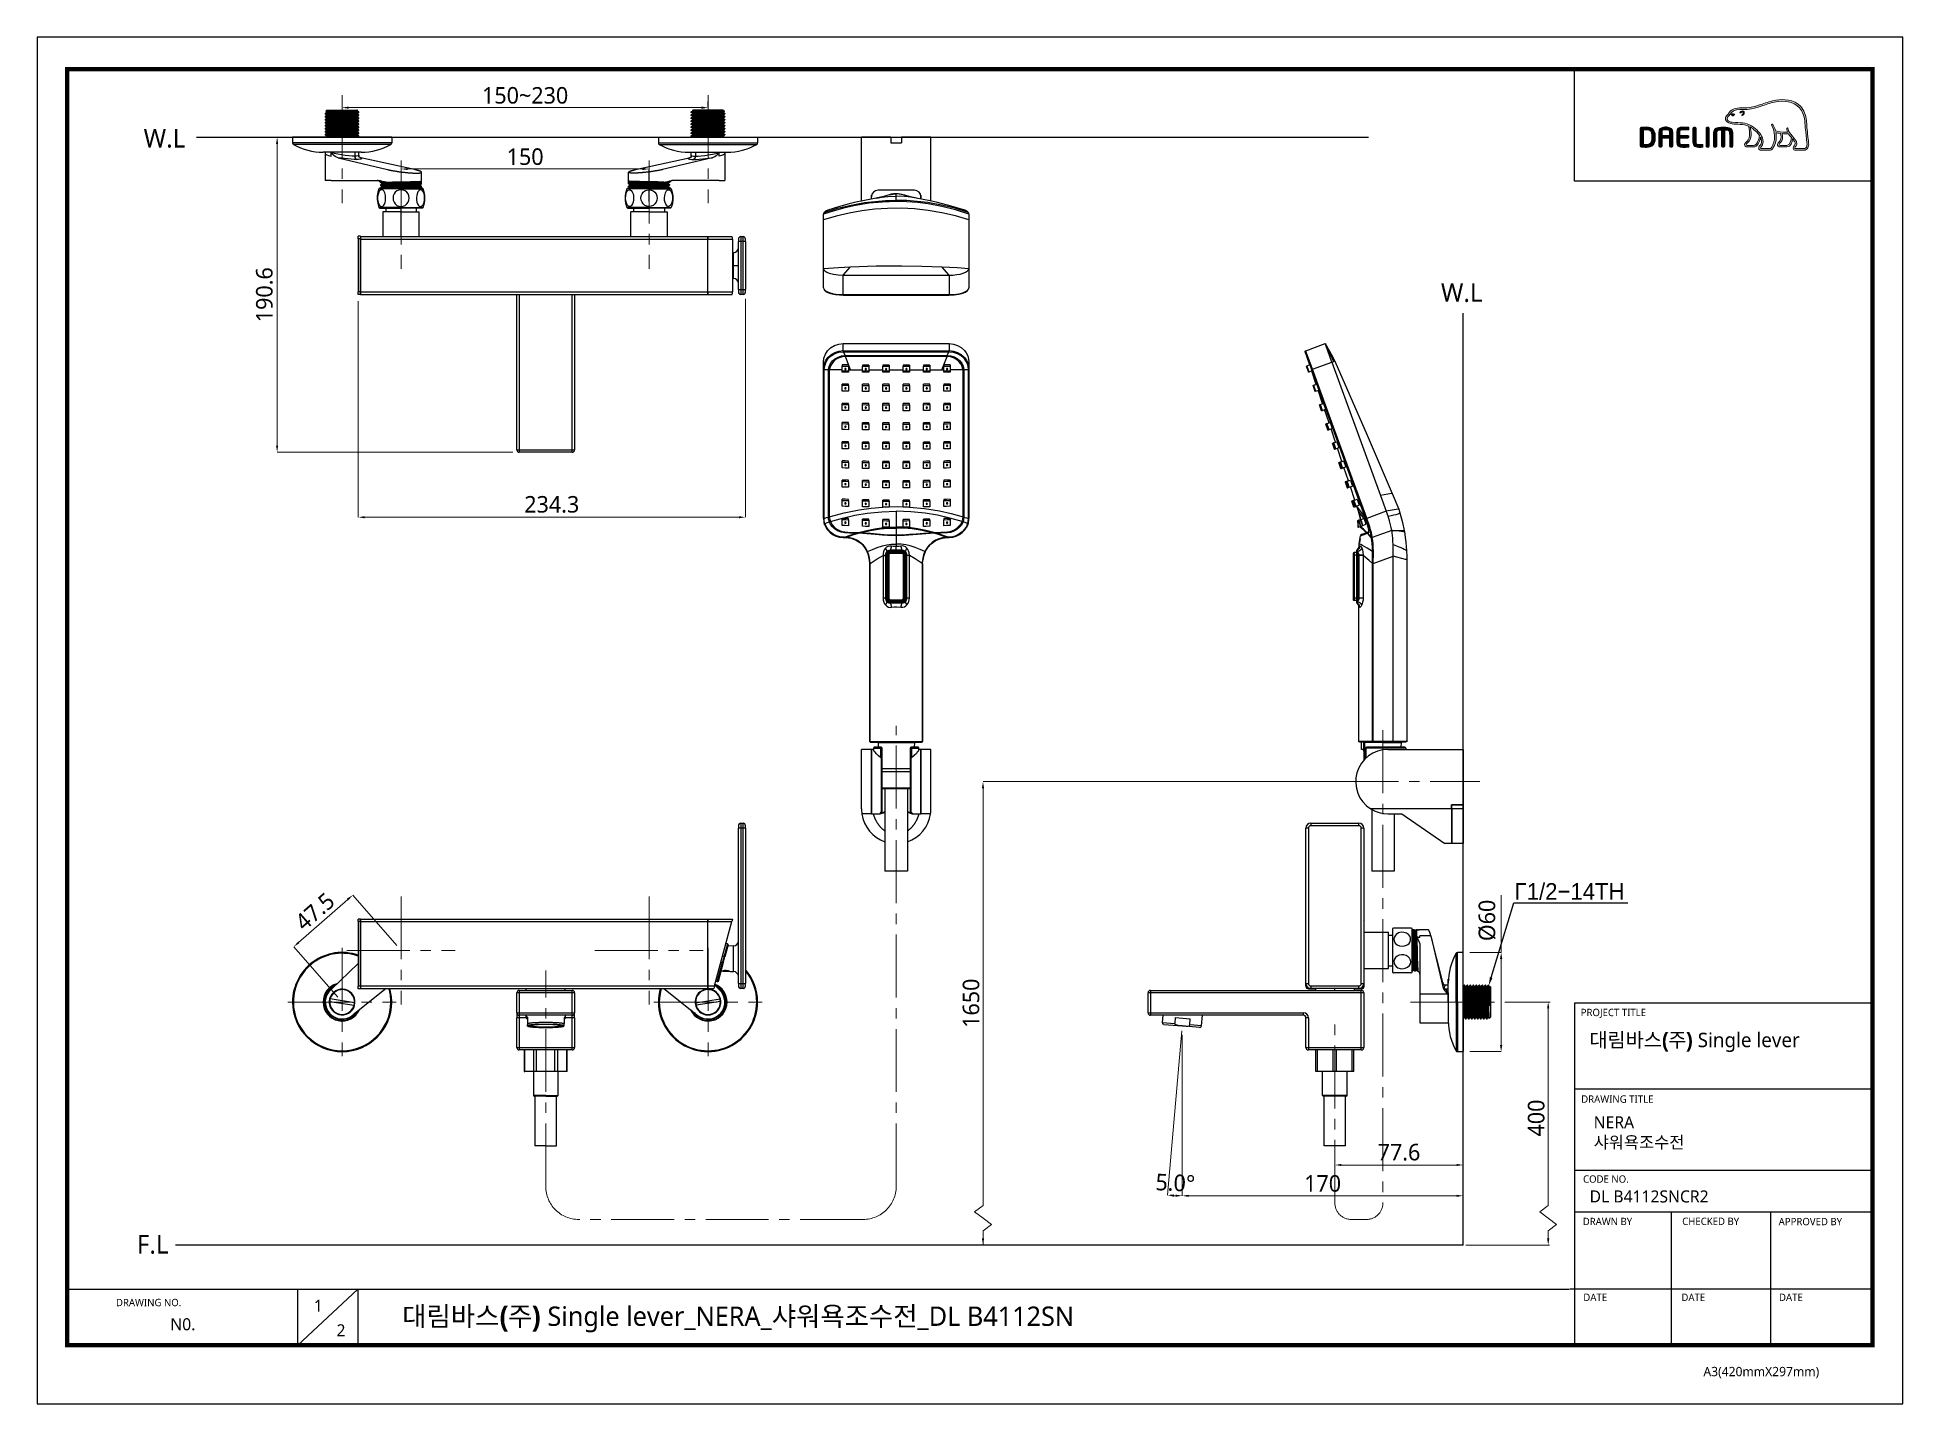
# Model space of a CAD drawing. Extents: x 1841 to 2969, y -24 to 802.
import ezdxf
from ezdxf import colors
from ezdxf.entities.mleader import LeaderData, LeaderLine
from ezdxf.math import Vec2, Vec3

# ---------------------------------------------------------------- set-up
doc = ezdxf.new("R2010")
doc.units = 0
doc.header["$LTSCALE"] = 4
doc.header["$MEASUREMENT"] = 0
doc.header["$PDMODE"] = 3
doc.header["$PDSIZE"] = -10
doc.linetypes.add('CENTER2', pattern=[28.575, 19.05, -3.175, 3.175, -3.175])
doc.layers.get('0').update_dxf_attribs({"linetype": 'CONTINUOUS'})
doc.layers.get('DEFPOINTS').update_dxf_attribs({"linetype": 'CONTINUOUS'})
doc.layers.add('1', color=7, linetype='CONTINUOUS')
for name, color, linetype, lineweight in [('Cneter', 1, 'CENTER2', 13), ('레이어 1', 7, 'CONTINUOUS', 0), ('치수선', 7, 'CONTINUOUS', 20)]:
    doc.layers.add(name, color=color, linetype=linetype, lineweight=lineweight)
doc.styles.add('Daelim Dimension', font='NanumGothic_1.ttf')
doc.styles.get("Standard").update_dxf_attribs({"font": 'SYMBOL'})
doc.dimstyles.new('DEFAULT', dxfattribs={"dimscale": 2, "dimtxt": 2, "dimasz": 2, "dimexe": 0, "dimexo": 2, "dimgap": 1, "dimtad": 1, "dimdec": 1, "dimzin": 9, "dimdsep": 46, "dimtxsty": 'Daelim Dimension', "dimcen": 0.5, "dimclrd": 252, "dimclre": 252, "dimclrt": 3, "dimadec": 1, "dimazin": 0, "dimtfac": 1, "dimtdec": 1, "dimtix": 1, "dimtmove": 0, "dimatfit": 3, "dimfxl": 1, "dimtolj": 1, "dimtzin": 1, "dimlwd": 9, "dimlwe": 9, "dimarcsym": 0})

msp = doc.modelspace()

# ---------------------------------------------------------------- texts
at = {"color": 5, "ltscale": 40, "style": 'Daelim Dimension'}
for s, height, p in [('PROJECT TITLE', 4.453, (2774.23, 210.19)), ('DRAWING TITLE', 4.453, (2774.51, 157.78)), ('CODE NO.', 4.453, (2775.63, 109.39)), ('DRAWN BY', 4.453, (2775.45, 83.72)), ('CHECKED BY', 4.453, (2835.62, 83.8)), ('APPROVED BY', 4.453, (2893.97, 83.65)), ('DRAWING NO.', 4.453, (1888.17, 34.67)), ('DATE', 4.453, (2775.8, 37.82)), ('DATE', 4.453, (2835.14, 37.82)), ('DATE', 4.453, (2894.17, 37.82)), ('A3(420mmX297mm)', 5.6201, (2848.46, -7.67))]:
    msp.add_text(s, height=height, dxfattribs=at).set_placement(p)
at = {"color": 7, "ltscale": 0.5, "char_height": 10, "attachment_point": 5, "rotation": 90, "style": 'Daelim Dimension'}
for s, insert in [('\\A1;1650', (2405.46, 218.01)), ('\\A1;400', (2747.34, 148.54))]:
    msp.add_mtext(s, dxfattribs=dict(at, insert=insert))
at = {"attachment_point": 1, "style": 'Daelim Dimension'}
for s, insert, char_height, width in [('{\\fPretendard Variable SemiBold|b0|i0|c129|p2;\\C7;대림바스(주)} Single lever', (2779.52, 200.14), 8.7291, 140.2959), (' NERA\\P 샤워욕조수전 ', (2779.6, 149.62), 7.287, 122.6352), ('DL B4112SNCR2', (2779.6, 104.74), 7.2871, 122.6352), ('1', (2007.92, 38.58), 7.29, 10.17), ('N0. ', (1921.05, 27.38), 7.287, 45.7148), ('2', (2021.6, 23.73), 7.29, 10.17)]:
    msp.add_mtext(s, dxfattribs=dict(at, insert=insert, char_height=char_height, width=width))
at = {"color": 2, "insert": (2061.33, 34.47), "char_height": 11.7115, "width": 518.4179, "attachment_point": 1, "style": 'Daelim Dimension'}
msp.add_mtext('{\\fPretendard Variable SemiBold|b0|i0|c129|p2;대림바스(주)} Single lever_NERA_샤워욕조수전_DL B4112SN', dxfattribs=at)
at = {"layer": '치수선', "char_height": 11.25, "attachment_point": 3, "style": 'Daelim Dimension'}
for s, insert in [('W.L', (1930.17, 747.03)), ('W.L', (2714.9, 653.66)), ('F.L', (1920.01, 77.77))]:
    msp.add_mtext_dynamic_manual_height_columns(s, width=17.4109, gutter_width=12.5, heights=[0], dxfattribs=dict(at, insert=insert))

# ---------------------------------------------------------------- blocks, each defined once
blk = doc.blocks.new('*D13')
at = {"color": 5, "lineweight": 9, "ltscale": 0.5, "transparency": 16777216}
for p, q in [((2060.7, 703.2), (2060.7, 722.8)), ((2064.7, 722.8), (2206.6, 722.8)), ((2210.6, 703.2), (2210.6, 722.8))]:
    blk.add_line(p, q, dxfattribs=at)
at = {"color": 5, "ltscale": 0.5, "transparency": 16777216}
for points in [[(2064.7, 723.4), (2064.7, 722.1), (2060.7, 722.8)], [(2206.6, 723.4), (2206.6, 722.1), (2210.6, 722.8)]]:
    blk.add_solid(points, dxfattribs=at)
at = {"layer": 'DEFPOINTS', "color": 0, "ltscale": 0.5, "transparency": 16777216}
for p in [(2210.6, 722.8), (2060.7, 699.2), (2210.6, 699.2)]:
    blk.add_point(p, dxfattribs=at)
at = {"color": 7, "ltscale": 0.5, "transparency": 16777216, "insert": (2135.7, 730.2), "char_height": 10, "attachment_point": 5, "style": 'Daelim Dimension'}
blk.add_mtext('\\A1;150', dxfattribs=at)
blk = doc.blocks.new('*D14')
at = {"color": 5, "lineweight": 9, "ltscale": 0.5, "transparency": 16777216}
for p, q in [((2025, 763.6), (2025, 759.9)), ((2029, 759.9), (2242.3, 759.9)), ((2246.3, 763.6), (2246.3, 759.9))]:
    blk.add_line(p, q, dxfattribs=at)
at = {"color": 5, "ltscale": 0.5, "transparency": 16777216}
for points in [[(2029, 760.6), (2029, 759.2), (2025, 759.9)], [(2242.3, 760.6), (2242.3, 759.2), (2246.3, 759.9)]]:
    blk.add_solid(points, dxfattribs=at)
at = {"layer": 'DEFPOINTS', "color": 0, "ltscale": 0.5, "transparency": 16777216}
for p in [(2025, 767.6), (2246.3, 767.6), (2246.3, 759.9)]:
    blk.add_point(p, dxfattribs=at)
at = {"color": 7, "ltscale": 0.5, "transparency": 16777216, "insert": (2135.7, 767.3), "char_height": 10, "attachment_point": 5, "style": 'Daelim Dimension'}
blk.add_mtext('\\A1;150~230', dxfattribs=at)
blk = doc.blocks.new('*D15')
at = {"color": 5, "lineweight": 9, "ltscale": 0.5, "transparency": 16777216}
for p, q in [((2058, 252.9), (2031.4, 283.4)), ((1998.7, 254.8), (2028.4, 280.8)), ((2022.4, 221.7), (1995.7, 252.2))]:
    blk.add_line(p, q, dxfattribs=at)
at = {"color": 5, "ltscale": 0.5, "transparency": 16777216}
for points in [[(2027.9, 281.3), (2028.8, 280.3), (2031.4, 283.4)], [(1998.3, 255.3), (1999.2, 254.3), (1995.7, 252.2)]]:
    blk.add_solid(points, dxfattribs=at)
at = {"layer": 'DEFPOINTS', "color": 0, "ltscale": 0.5, "transparency": 16777216}
for p in [(2031.4, 283.4), (2060.7, 249.9), (2025, 218.7)]:
    blk.add_point(p, dxfattribs=at)
at = {"color": 7, "ltscale": 0.5, "transparency": 16777216, "insert": (2008.5, 273.5), "char_height": 10, "attachment_point": 5, "rotation": 41.1831, "style": 'Daelim Dimension'}
blk.add_mtext('\\A1;47.5', dxfattribs=at)
blk = doc.blocks.new('*D16')
at = {"color": 5, "lineweight": 9, "ltscale": 0.5, "transparency": 16777216}
for p, q in [((2625.5, 127.7), (2625.5, 120.1)), ((2703.1, 127.7), (2703.1, 120.1)), ((2629.5, 120.1), (2699.1, 120.1))]:
    blk.add_line(p, q, dxfattribs=at)
at = {"color": 5, "ltscale": 0.5, "transparency": 16777216}
for points in [[(2629.5, 120.8), (2629.5, 119.5), (2625.5, 120.1)], [(2699.1, 120.8), (2699.1, 119.5), (2703.1, 120.1)]]:
    blk.add_solid(points, dxfattribs=at)
at = {"layer": 'DEFPOINTS', "color": 0, "ltscale": 0.5, "transparency": 16777216}
for p in [(2625.5, 131.7), (2703.1, 131.7), (2703.1, 120.1)]:
    blk.add_point(p, dxfattribs=at)
at = {"color": 7, "ltscale": 0.5, "transparency": 16777216, "insert": (2664.3, 127.8), "char_height": 10, "attachment_point": 5, "style": 'Daelim Dimension'}
blk.add_mtext('\\A1;77.6', dxfattribs=at)
blk = doc.blocks.new('*D17')
at = {"color": 5, "lineweight": 9, "ltscale": 0.5, "transparency": 16777216}
for p, q in [((2532.9, 201.2), (2524.2, 101.9)), ((2533.2, 198.8), (2533.2, 101.5))]:
    blk.add_line(p, q, dxfattribs=at)
blk.add_arc((2533.2, 205.1), 103.7, 267.2111, 267.7889, dxfattribs=at)
at = {"color": 5, "ltscale": 0.5, "transparency": 16777216}
for points in [[(2528.1, 100.9), (2528.2, 102.3), (2524.2, 101.9)], [(2529.2, 102.2), (2529.2, 100.9), (2533.2, 101.5)]]:
    blk.add_solid(points, dxfattribs=at)
at = {"layer": 'DEFPOINTS', "color": 0, "ltscale": 0.5, "transparency": 16777216}
for p in [(2533.2, 204.2), (2533.5, 209), (2533.7, 210.7), (2533.2, 202.8), (2527.2, 101.7)]:
    blk.add_point(p, dxfattribs=at)
at = {"color": 7, "ltscale": 0.5, "transparency": 16777216, "insert": (2529, 109.3), "char_height": 10, "attachment_point": 5, "rotation": 357.5, "style": 'Daelim Dimension'}
blk.add_mtext('\\A1;5.0°', dxfattribs=at)
blk = doc.blocks.new('*D18')
at = {"color": 5, "lineweight": 9, "ltscale": 0.5, "transparency": 16777216}
for p, q in [((2533.1, 198.8), (2533.1, 101.5)), ((2703.1, 127.7), (2703.1, 101.5)), ((2699.1, 101.5), (2537.1, 101.5))]:
    blk.add_line(p, q, dxfattribs=at)
at = {"color": 5, "ltscale": 0.5, "transparency": 16777216}
for points in [[(2537.1, 102.1), (2537.1, 100.8), (2533.1, 101.5)], [(2699.1, 102.1), (2699.1, 100.8), (2703.1, 101.5)]]:
    blk.add_solid(points, dxfattribs=at)
at = {"layer": 'DEFPOINTS', "color": 0, "ltscale": 0.5, "transparency": 16777216}
for p in [(2533.1, 202.8), (2703.1, 131.7), (2533.1, 101.5)]:
    blk.add_point(p, dxfattribs=at)
at = {"color": 7, "ltscale": 0.5, "transparency": 16777216, "insert": (2618.1, 108.9), "char_height": 10, "attachment_point": 5, "style": 'Daelim Dimension'}
blk.add_mtext('\\A1;170', dxfattribs=at)
blk = doc.blocks.new('*D19')
at = {"color": 5, "lineweight": 9, "ltscale": 0.5, "transparency": 16777216}
for p, q in [((2726.1, 248.7), (2726.1, 283.4)), ((2707.1, 248.7), (2726.1, 248.7)), ((2726.1, 192.7), (2726.1, 244.7)), ((2707.1, 188.7), (2726.1, 188.7))]:
    blk.add_line(p, q, dxfattribs=at)
at = {"color": 5, "ltscale": 0.5, "transparency": 16777216}
for points in [[(2725.4, 244.7), (2726.8, 244.7), (2726.1, 248.7)], [(2725.4, 192.7), (2726.8, 192.7), (2726.1, 188.7)]]:
    blk.add_solid(points, dxfattribs=at)
at = {"layer": 'DEFPOINTS', "color": 0, "ltscale": 0.5, "transparency": 16777216}
for p in [(2703.1, 248.7), (2703.1, 188.7), (2726.1, 188.7)]:
    blk.add_point(p, dxfattribs=at)
at = {"color": 7, "ltscale": 0.5, "transparency": 16777216, "insert": (2717.7, 268.1), "char_height": 10, "attachment_point": 5, "rotation": 90, "style": 'Daelim Dimension'}
blk.add_mtext('\\A1;%%C60', dxfattribs=at)
blk = doc.blocks.new('*D21')
at = {"color": 5, "lineweight": 9, "ltscale": 0.5, "transparency": 16777216}
for p, q in [((1991, 742), (1985.7, 742)), ((1985.7, 555.4), (1985.7, 738)), ((2128.2, 551.4), (1985.7, 551.4))]:
    blk.add_line(p, q, dxfattribs=at)
at = {"color": 5, "ltscale": 0.5, "transparency": 16777216}
for points in [[(1985, 738), (1986.3, 738), (1985.7, 742)], [(1985, 555.4), (1986.3, 555.4), (1985.7, 551.4)]]:
    blk.add_solid(points, dxfattribs=at)
at = {"layer": 'DEFPOINTS', "color": 0, "ltscale": 0.5, "transparency": 16777216}
for p in [(1985.7, 742), (1995, 742), (2132.2, 551.4)]:
    blk.add_point(p, dxfattribs=at)
at = {"color": 7, "ltscale": 0.5, "transparency": 16777216, "insert": (1978, 646.7), "char_height": 10, "attachment_point": 5, "rotation": 90, "style": 'Daelim Dimension'}
blk.add_mtext('\\A1;190.6', dxfattribs=at)
blk = doc.blocks.new('*D22')
at = {"color": 5, "lineweight": 9, "ltscale": 0.5, "transparency": 16777216}
for p, q in [((2269, 644.3), (2269, 512.1)), ((2034.7, 642.9), (2034.7, 512.1)), ((2265, 512.1), (2038.7, 512.1))]:
    blk.add_line(p, q, dxfattribs=at)
at = {"color": 5, "ltscale": 0.5, "transparency": 16777216}
for points in [[(2038.7, 512.7), (2038.7, 511.4), (2034.7, 512.1)], [(2265, 512.7), (2265, 511.4), (2269, 512.1)]]:
    blk.add_solid(points, dxfattribs=at)
at = {"layer": 'DEFPOINTS', "color": 0, "ltscale": 0.5, "transparency": 16777216}
for p in [(2034.7, 646.9), (2269, 648.3), (2034.7, 512.1)]:
    blk.add_point(p, dxfattribs=at)
at = {"color": 7, "ltscale": 0.5, "transparency": 16777216, "insert": (2151.8, 519.8), "char_height": 10, "attachment_point": 5, "style": 'Daelim Dimension'}
blk.add_mtext('\\A1;234.3', dxfattribs=at)

# ---------------------------------------------------------------- dimensions: what is measured, and where the dimension line sits
at = {"color": 5, "ltscale": 0.5}
dim = msp.add_linear_dim(base=(2246.33, 759.9), p1=(2024.99, 767.55), p2=(2246.33, 767.55), text='150~230', dimstyle='DEFAULT', override={"dimtxt": 5, "dimclrd": 5, "dimclre": 5, "dimclrt": 7}, dxfattribs=at)
dim.commit()
dim.dimension.update_dxf_attribs({"geometry": '*D14', "text_midpoint": (2135.66, 767.35)})
dim = msp.add_linear_dim(base=(1985.68, 741.97), p1=(2132.16, 551.37), p2=(1994.99, 741.97), angle=90, dimstyle='DEFAULT', override={"dimtxt": 5, "dimclrd": 5, "dimclre": 5, "dimclrt": 7}, dxfattribs=at)
dim.commit()
dim.dimension.update_dxf_attribs({"geometry": '*D21', "text_midpoint": (1977.98, 646.67)})
dim = msp.add_linear_dim(base=(2210.6143, 722.7793), p1=(2060.6587, 699.1705), p2=(2210.6143, 699.1705), dimstyle='DEFAULT', override={"dimtxt": 5, "dimclrd": 5, "dimclre": 5, "dimclrt": 7}, dxfattribs=at)
dim.commit()
dim.dimension.update_dxf_attribs({"geometry": '*D13', "text_midpoint": (2135.6587, 722.7793), "dimtype": 160})
for base, p1, p2, picture, middle in [((2034.6587, 512.0608), (2269.0058, 648.2778), (2034.6587, 646.8705), '*D22', (2151.8323, 519.7618)), ((2533.1, 101.48), (2703.11, 131.73), (2533.1, 202.78), '*D18', (2618.11, 108.89)), ((2703.11, 120.12), (2625.51, 131.73), (2703.11, 131.73), '*D16', (2664.31, 127.82))]:
    dim = msp.add_linear_dim(base=base, p1=p1, p2=p2, dimstyle='DEFAULT', override={"dimtxt": 5, "dimclrd": 5, "dimclre": 5, "dimclrt": 7}, dxfattribs=at)
    dim.commit()
    dim.dimension.update_dxf_attribs({"geometry": picture, "text_midpoint": middle})
dim = msp.add_aligned_dim(p1=(2024.99, 218.72), p2=(2060.66, 249.93), distance=44.46, text='47.5', dimstyle='DEFAULT', override={"dimtxt": 5, "dimclrd": 5, "dimclre": 5, "dimclrt": 7}, dxfattribs=at)
dim.commit()
dim.dimension.update_dxf_attribs({"geometry": '*D15', "text_midpoint": (2008.51, 273.54)})
dim = msp.add_linear_dim(base=(2726.11, 188.72), p1=(2703.11, 248.72), p2=(2703.11, 188.72), angle=90, text='%%C<>', dimstyle='DEFAULT', override={"dimtxt": 5, "dimclrd": 5, "dimclre": 5, "dimclrt": 7}, dxfattribs=at)
dim.commit()
dim.dimension.update_dxf_attribs({"geometry": '*D19', "text_midpoint": (2726.11, 268.07), "dimtype": 160})
dim = msp.add_angular_dim_2l(base=(2527.1759, 101.6573), line1=((2533.2029, 204.2489), (2533.2029, 202.7798)), line2=((2533.5441, 209.0374), (2533.6919, 210.727)), dimstyle='DEFAULT', override={"dimtxt": 5, "dimclrd": 5, "dimclre": 5, "dimclrt": 7}, dxfattribs=at)
dim.commit()
dim.dimension.update_dxf_attribs({"geometry": '*D17', "text_midpoint": (2529.0168, 109.2599)})

# ---------------------------------------------------------------- hatches: boundary and pattern name
at = {"layer": '레이어 1'}
h = msp.add_hatch(color=5, dxfattribs=at)
h.dxf.hatch_style = 1
edge = h.paths.add_edge_path(flags=16)
edge.add_spline(control_points=[(2910.48, 735.67), (2909.99, 735.12), (2909.37, 735.12), (2909.34, 735.12), (2909.34, 735.12), (2904.35, 735.12), (2904.35, 735.12), (2904.17, 735.12), (2904.03, 735.16), (2903.94, 735.25), (2903.86, 735.33), (2903.83, 735.44), (2903.83, 735.58), (2903.83, 735.86), (2904.03, 736.12), (2904.25, 736.39), (2904.45, 736.65), (2904.64, 736.9), (2904.75, 737.2), (2905.02, 737.94), (2905, 738.72), (2904.67, 739.41), (2904.08, 740.66), (2903.21, 741.64), (2902.36, 742.59), (2902.36, 742.59), (2902.08, 742.91), (2902.08, 742.91), (2900.97, 744.14), (2899.84, 745.4), (2899.75, 747.12), (2899.73, 747.46), (2899.57, 747.67), (2899.35, 747.66), (2899.35, 747.66), (2899.03, 747.51), (2899.02, 747.51), (2898.93, 747.41), (2898.88, 747.27), (2898.88, 747.1), (2898.88, 747.1), (2898.89, 747.04), (2898.89, 747.04), (2898.93, 746.42), (2899.08, 745.81), (2899.34, 745.18), (2899.34, 745.18), (2899.37, 745.11), (2899.37, 745.11), (2899.37, 745.11), (2899.3, 745.11), (2899.3, 745.11), (2896.1, 744.98), (2892.96, 745.59), (2892.04, 745.81), (2891.47, 748.1), (2890.54, 749.62), (2890.5, 749.68), (2890.43, 749.8), (2890.32, 749.89), (2890.21, 749.93), (2890.21, 749.93), (2889.94, 749.89), (2889.91, 749.88), (2889.88, 749.85), (2889.84, 749.78), (2889.73, 749.64), (2889.73, 749.64), (2889.72, 749.53), (2889.72, 749.53), (2889.72, 749.53), (2889.8, 749.23), (2889.8, 749.23), (2889.87, 749.11), (2891.52, 746.23), (2891.52, 742.42), (2891.52, 740.06), (2890.9, 737.84), (2889.68, 735.82), (2889.39, 735.33), (2889, 735.12), (2888.43, 735.12), (2888.43, 735.12), (2883.52, 735.12), (2883.52, 735.12), (2883.36, 735.12), (2883.02, 735.23), (2883.02, 735.59), (2883.02, 735.78), (2883.2, 736.11), (2883.5, 736.45), (2885.55, 738.73), (2884.37, 742.29), (2882.4, 744.64), (2880.51, 746.9), (2877.41, 749.75), (2873.43, 750.46), (2872.02, 750.7), (2869.71, 750.84), (2867.84, 750.95), (2867.84, 750.95), (2865.95, 751.06), (2865.95, 751.06), (2864.98, 751.14), (2863.37, 751.73), (2862.89, 752.66), (2862.68, 753.04), (2862.7, 753.43), (2862.96, 753.87), (2863.12, 754.14), (2863.35, 754.38), (2863.63, 754.66), (2863.94, 754.97), (2864.26, 755.3), (2864.51, 755.73), (2864.51, 755.73), (2864.58, 755.86), (2864.58, 755.86), (2865.53, 757.68), (2867.48, 758.63), (2870.39, 758.71), (2870.39, 758.71), (2872.03, 758.73), (2872.03, 758.73), (2873.84, 758.74), (2875.88, 758.75), (2877.56, 759.11), (2879.92, 759.62), (2882.29, 760.43), (2884.38, 761.14), (2884.38, 761.14), (2884.44, 761.16), (2884.44, 761.16), (2887.03, 762.04), (2889.7, 762.96), (2892.43, 763.4), (2896.8, 764.13), (2902.8, 764.1), (2906.58, 759.86), (2908.32, 757.9), (2909.4, 755.2), (2909.77, 751.84), (2909.77, 751.84), (2909.75, 751.85), (2909.74, 751.86), (2909.77, 751.79), (2909.8, 751.42), (2909.95, 749.28), (2910, 748.25), (2910.05, 747.18), (2910.32, 745.21), (2910.32, 745.21), (2911.08, 738.61), (2911.08, 738.61), (2911.08, 738.61), (2911.12, 737.81), (2911.12, 737.81), (2911.12, 736.86), (2910.91, 736.14), (2910.48, 735.67)], knot_values=[0, 0, 0, 0, 1, 1, 1, 2, 2, 2, 3, 3, 3, 4, 4, 4, 5, 5, 5, 6, 6, 6, 7, 7, 7, 8, 8, 8, 9, 9, 9, 10, 10, 10, 11, 11, 11, 12, 12, 12, 13, 13, 13, 14, 14, 14, 15, 15, 15, 16, 16, 16, 17, 17, 17, 18, 18, 18, 19, 19, 19, 20, 20, 20, 21, 21, 21, 22, 22, 22, 23, 23, 23, 24, 24, 24, 25, 25, 25, 26, 26, 26, 27, 27, 27, 28, 28, 28, 29, 29, 29, 30, 30, 30, 31, 31, 31, 32, 32, 32, 33, 33, 33, 34, 34, 34, 35, 35, 35, 36, 36, 36, 37, 37, 37, 38, 38, 38, 39, 39, 39, 40, 40, 40, 41, 41, 41, 42, 42, 42, 43, 43, 43, 44, 44, 44, 45, 45, 45, 46, 46, 46, 47, 47, 47, 48, 48, 48, 49, 49, 49, 50, 50, 50, 51, 51, 51, 52, 52, 52, 53, 53, 53, 53], degree=3, periodic=0)
edge = h.paths.add_edge_path(flags=16)
edge.add_spline(control_points=[(2898.96, 737.1), (2898.96, 737.1), (2894.89, 737.1), (2894.89, 737.1), (2894.59, 737.1), (2894.35, 737.34), (2894.35, 737.64), (2894.35, 737.86), (2894.54, 738.13), (2894.71, 738.32), (2895.54, 739.11), (2896.39, 740.2), (2896.39, 742.27), (2896.39, 742.27), (2896.33, 743.21), (2896.33, 743.21), (2896.33, 743.21), (2896.18, 744.13), (2896.18, 744.13), (2896.18, 744.13), (2896.17, 744.19), (2896.17, 744.19), (2896.17, 744.19), (2896.23, 744.18), (2896.23, 744.18), (2896.99, 744.13), (2898.47, 744.05), (2899.88, 744.11), (2900.23, 743.54), (2900.81, 742.81), (2901.65, 741.84), (2901.61, 741.35), (2901.21, 737.1), (2898.96, 737.1)], knot_values=[0, 0, 0, 0, 1, 1, 1, 2, 2, 2, 3, 3, 3, 4, 4, 4, 5, 5, 5, 6, 6, 6, 7, 7, 7, 8, 8, 8, 9, 9, 9, 10, 10, 10, 11, 11, 11, 11], degree=3, periodic=0)
edge = h.paths.add_edge_path(flags=16)
edge.add_spline(control_points=[(2878.55, 737.1), (2878.55, 737.1), (2874.98, 737.1), (2874.98, 737.1), (2874.71, 737.1), (2874.42, 737.32), (2874.42, 737.64), (2874.42, 737.84), (2874.59, 738.09), (2874.89, 738.33), (2875.79, 739.05), (2877.16, 740.14), (2877.31, 743.15), (2877.31, 743.15), (2877.33, 743.97), (2877.33, 743.97), (2877.33, 745.25), (2877.04, 746.79), (2876.76, 748.17), (2876.76, 748.17), (2876.72, 748.31), (2876.72, 748.31), (2876.72, 748.31), (2876.83, 748.22), (2876.83, 748.22), (2877.36, 747.89), (2880.28, 745.92), (2882.35, 743), (2882.18, 741.61), (2881.4, 737.1), (2878.55, 737.1)], knot_values=[0, 0, 0, 0, 1, 1, 1, 2, 2, 2, 3, 3, 3, 4, 4, 4, 5, 5, 5, 6, 6, 6, 7, 7, 7, 8, 8, 8, 9, 9, 9, 10, 10, 10, 10], degree=3, periodic=0)
edge = h.paths.add_edge_path()
edge.add_spline(control_points=[(2912.09, 738.71), (2912.08, 738.72), (2911.33, 745.35), (2911.33, 745.35), (2911.05, 747.33), (2911.01, 748.39), (2910.97, 749.32), (2910.97, 749.32), (2910.78, 751.94), (2910.78, 751.94), (2910.38, 755.52), (2909.22, 758.41), (2907.34, 760.53), (2903.26, 765.11), (2896.89, 765.16), (2892.26, 764.4), (2889.42, 763.93), (2886.71, 763), (2884.09, 762.11), (2884.09, 762.11), (2884, 762.08), (2884, 762.08), (2881.95, 761.38), (2879.63, 760.58), (2877.35, 760.1), (2875.78, 759.76), (2873.81, 759.75), (2872.08, 759.74), (2872.08, 759.74), (2870.36, 759.72), (2870.36, 759.72), (2867.06, 759.63), (2864.81, 758.49), (2863.68, 756.32), (2863.68, 756.32), (2863.63, 756.23), (2863.63, 756.23), (2863.44, 755.9), (2863.16, 755.62), (2862.91, 755.37), (2862.64, 755.09), (2862.33, 754.78), (2862.09, 754.38), (2861.85, 753.98), (2861.73, 753.57), (2861.73, 753.17), (2861.73, 752.83), (2861.82, 752.5), (2861.99, 752.19), (2862.69, 750.86), (2864.69, 750.15), (2865.88, 750.06), (2865.88, 750.06), (2867.64, 749.95), (2867.68, 749.95), (2869.44, 749.85), (2871.85, 749.71), (2873.25, 749.46), (2874.07, 749.32), (2875.01, 749.02), (2875.87, 748.62), (2875.93, 748.39), (2876.38, 746.41), (2876.38, 743.97), (2876.38, 743.97), (2876.36, 743.19), (2876.36, 743.19), (2876.23, 740.62), (2875.11, 739.72), (2874.28, 739.06), (2874.2, 739), (2873.47, 738.39), (2873.41, 737.65), (2873.38, 737.24), (2873.5, 736.86), (2873.75, 736.59), (2874.02, 736.3), (2874.43, 736.15), (2874.98, 736.15), (2874.98, 736.15), (2878.55, 736.15), (2878.55, 736.15), (2881.22, 736.15), (2882.54, 739.03), (2882.94, 741.72), (2882.94, 741.72), (2882.95, 742.1), (2882.95, 742.1), (2882.95, 742.1), (2883.06, 741.91), (2883.06, 741.91), (2883.41, 741.15), (2883.61, 740.24), (2883.61, 739.55), (2883.61, 738.59), (2883.31, 737.75), (2882.75, 737.12), (2882.6, 736.98), (2881.89, 736.24), (2881.89, 735.5), (2881.89, 735.5), (2881.9, 735.37), (2881.9, 735.37), (2882, 734.5), (2882.7, 734.11), (2883.36, 734.11), (2883.36, 734.11), (2888.43, 734.11), (2888.43, 734.11), (2889.35, 734.11), (2890.08, 734.52), (2890.55, 735.3), (2891.84, 737.44), (2892.49, 739.77), (2892.49, 742.22), (2892.49, 742.98), (2892.42, 743.8), (2892.28, 744.64), (2892.28, 744.64), (2892.27, 744.71), (2892.27, 744.71), (2892.27, 744.71), (2892.34, 744.69), (2892.34, 744.69), (2892.95, 744.58), (2893.93, 744.41), (2895.14, 744.27), (2895.14, 744.27), (2895.18, 744.27), (2895.18, 744.27), (2895.18, 744.27), (2895.34, 743.34), (2895.34, 743.34), (2895.34, 743.34), (2895.38, 743.12), (2895.38, 743.12), (2895.38, 743.12), (2895.43, 742.29), (2895.43, 742.29), (2895.43, 740.32), (2894.53, 739.46), (2894.05, 739), (2894.04, 738.99), (2893.37, 738.31), (2893.29, 737.7), (2893.29, 737.7), (2893.27, 737.52), (2893.27, 737.52), (2893.27, 737.33), (2893.32, 736.95), (2893.65, 736.61), (2893.95, 736.3), (2894.4, 736.15), (2895, 736.15), (2895, 736.15), (2898.96, 736.15), (2898.96, 736.15), (2901.36, 736.15), (2902.08, 739.2), (2902.37, 740.91), (2902.37, 740.91), (2902.39, 741.09), (2902.39, 741.09), (2902.39, 741.09), (2902.48, 740.96), (2902.48, 740.96), (2903.03, 740.25), (2903.52, 739.47), (2903.75, 738.98), (2903.88, 738.72), (2903.94, 738.44), (2903.94, 738.16), (2903.94, 738.16), (2903.85, 737.59), (2903.85, 737.59), (2903.76, 737.27), (2903.55, 736.99), (2903.34, 736.71), (2903.04, 736.32), (2902.72, 735.91), (2902.72, 735.41), (2902.72, 735.41), (2902.75, 735.14), (2902.75, 735.14), (2902.9, 734.47), (2903.43, 734.11), (2904.26, 734.11), (2904.26, 734.11), (2909.34, 734.11), (2909.34, 734.11), (2909.45, 734.11), (2910.44, 734.13), (2911.22, 734.98), (2911.84, 735.65), (2912.14, 736.57), (2912.14, 737.8), (2912.14, 737.8), (2912.09, 738.71), (2912.09, 738.71)], knot_values=[0, 0, 0, 0, 1, 1, 1, 2, 2, 2, 3, 3, 3, 4, 4, 4, 5, 5, 5, 6, 6, 6, 7, 7, 7, 8, 8, 8, 9, 9, 9, 10, 10, 10, 11, 11, 11, 12, 12, 12, 13, 13, 13, 14, 14, 14, 15, 15, 15, 16, 16, 16, 17, 17, 17, 18, 18, 18, 19, 19, 19, 20, 20, 20, 21, 21, 21, 22, 22, 22, 23, 23, 23, 24, 24, 24, 25, 25, 25, 26, 26, 26, 27, 27, 27, 28, 28, 28, 29, 29, 29, 30, 30, 30, 31, 31, 31, 32, 32, 32, 33, 33, 33, 34, 34, 34, 35, 35, 35, 36, 36, 36, 37, 37, 37, 38, 38, 38, 39, 39, 39, 40, 40, 40, 41, 41, 41, 42, 42, 42, 43, 43, 43, 44, 44, 44, 45, 45, 45, 46, 46, 46, 47, 47, 47, 48, 48, 48, 49, 49, 49, 50, 50, 50, 51, 51, 51, 52, 52, 52, 53, 53, 53, 54, 54, 54, 55, 55, 55, 56, 56, 56, 57, 57, 57, 58, 58, 58, 59, 59, 59, 60, 60, 60, 61, 61, 61, 62, 62, 62, 63, 63, 63, 64, 64, 64, 65, 65, 65, 66, 66, 66, 66], degree=3, periodic=0)
edge = h.paths.add_edge_path(flags=0)
edge.add_spline(control_points=[(2865.8, 755.85), (2865.8, 755.85), (2866.54, 756.19), (2867.45, 755.83), (2867.45, 755.83), (2867.57, 755.78), (2867.42, 755.58), (2866.97, 754.98), (2866.53, 754.85), (2866.53, 754.85), (2866.53, 754.85), (2866.21, 754.73), (2866.04, 754.95), (2865.67, 755.38), (2865.66, 755.62), (2865.66, 755.62), (2865.66, 755.62), (2865.63, 755.81), (2865.8, 755.85)], knot_values=[0, 0, 0, 0, 1, 1, 1, 2, 2, 2, 3, 3, 3, 4, 4, 4, 5, 5, 5, 6, 6, 6, 6], degree=3, periodic=0)
edge = h.paths.add_edge_path(flags=0)
edge.add_spline(control_points=[(2870.67, 757.21), (2870.56, 757.09), (2870.55, 756.89), (2870.67, 756.78), (2870.79, 756.68), (2870.99, 756.71), (2871.1, 756.83), (2871.15, 756.89), (2871.76, 757.61), (2872.28, 757.24), (2872.48, 757.1), (2872.55, 756.91), (2872.53, 756.66), (2872.48, 756.25), (2872.13, 755.79), (2871.89, 755.64), (2871.75, 755.55), (2871.66, 755.38), (2871.72, 755.23), (2871.79, 755.09), (2871.97, 755.04), (2872.12, 755.11), (2872.56, 755.32), (2873.11, 756.02), (2873.18, 756.67), (2873.23, 757.13), (2873.03, 757.5), (2872.67, 757.75), (2871.89, 758.31), (2871, 757.56), (2870.67, 757.21)], knot_values=[0, 0, 0, 0, 1, 1, 1, 2, 2, 2, 3, 3, 3, 4, 4, 4, 5, 5, 5, 6, 6, 6, 7, 7, 7, 8, 8, 8, 9, 9, 9, 10, 10, 10, 10], degree=3, periodic=0)
edge = h.paths.add_edge_path(flags=0)
edge.add_spline(control_points=[(2870.57, 756.67), (2870.57, 756.67), (2870.57, 756.67), (2870.57, 756.67), (2870.57, 756.67), (2870.57, 756.67), (2870.57, 756.67)], knot_values=[0, 0, 0, 0, 1, 1, 1, 2, 2, 2, 2], degree=3, periodic=0)
h = msp.add_hatch(color=5, dxfattribs=at)
h.dxf.hatch_style = 2
edge = h.paths.add_edge_path()
edge.add_spline(control_points=[(2867.28, 755.95), (2866.36, 756.3), (2865.62, 755.96), (2865.62, 755.96)], knot_values=[0.00001, 0.00001, 0.00001, 0.00001, 1, 1, 1, 1], degree=3, periodic=0)
edge.add_spline(control_points=[(2865.62, 755.96), (2865.45, 755.92), (2865.49, 755.74), (2865.49, 755.74), (2865.49, 755.74), (2865.5, 755.49), (2865.86, 755.06)], knot_values=[4, 4, 4, 4, 5, 5, 5, 6, 6, 6, 6], degree=3, periodic=0)
edge.add_spline(control_points=[(2865.86, 755.06), (2866.04, 754.85), (2866.36, 754.96), (2866.36, 754.96)], knot_values=[3.00001, 3.00001, 3.00001, 3.00001, 4, 4, 4, 4], degree=3, periodic=0)
edge.add_spline(control_points=[(2866.36, 754.96), (2866.36, 754.96), (2866.8, 755.09), (2867.24, 755.69)], knot_values=[2, 2, 2, 2, 2.99999, 2.99999, 2.99999, 2.99999], degree=3, periodic=0)
edge.add_spline(control_points=[(2867.24, 755.69), (2867.39, 755.9), (2867.28, 755.95), (2867.28, 755.95)], knot_values=[1.00001, 1.00001, 1.00001, 1.00001, 2, 2, 2, 2], degree=3, periodic=0)
h = msp.add_hatch(color=5, dxfattribs=at)
h.dxf.hatch_style = 2
edge = h.paths.add_edge_path()
edge.add_spline(control_points=[(2870.67, 757.21), (2870.56, 757.09), (2870.55, 756.89), (2870.67, 756.78), (2870.79, 756.68), (2870.99, 756.71), (2871.1, 756.83), (2871.15, 756.89), (2871.76, 757.61), (2872.28, 757.24), (2872.48, 757.1), (2872.55, 756.91), (2872.53, 756.66), (2872.48, 756.25), (2872.13, 755.79), (2871.89, 755.64), (2871.75, 755.55), (2871.66, 755.38), (2871.72, 755.23), (2871.79, 755.09), (2871.97, 755.04), (2872.12, 755.11), (2872.56, 755.32), (2873.11, 756.02), (2873.18, 756.67), (2873.23, 757.13), (2873.03, 757.5), (2872.67, 757.75), (2871.89, 758.31), (2871, 757.56), (2870.67, 757.21)], knot_values=[0, 0, 0, 0, 1, 1, 1, 2, 2, 2, 3, 3, 3, 4, 4, 4, 5, 5, 5, 6, 6, 6, 7, 7, 7, 8, 8, 8, 9, 9, 9, 10, 10, 10, 10], degree=3, periodic=0)
h = msp.add_hatch(color=5, dxfattribs=at)
h.dxf.hatch_style = 2
edge = h.paths.add_edge_path()
edge.add_spline(control_points=[(2817.34, 740.97), (2817.34, 738.66), (2816.28, 737.53), (2814.11, 737.53), (2814.11, 737.53), (2812.62, 737.56), (2812.23, 737.56), (2812.23, 737.56), (2812.23, 746.45), (2812.23, 746.45), (2813, 746.52), (2814.1, 746.54), (2814.11, 746.54), (2816.34, 746.54), (2817.34, 745.47), (2817.34, 743.1), (2817.34, 743.1), (2817.34, 740.97), (2817.34, 740.97)], knot_values=[0, 0, 0, 0, 1, 1, 1, 2, 2, 2, 3, 3, 3, 4, 4, 4, 5, 5, 5, 6, 6, 6, 6], degree=3, periodic=0)
edge = h.paths.add_edge_path()
edge.add_spline(control_points=[(2814.11, 748.2), (2812.9, 748.2), (2811.33, 748.13), (2810.82, 748.05), (2810.5, 747.99), (2810.29, 747.75), (2810.29, 747.44), (2810.29, 747.44), (2810.29, 736.63), (2810.29, 736.63), (2810.29, 736.3), (2810.5, 736.06), (2810.83, 736.02), (2811.32, 735.94), (2812.88, 735.86), (2814.11, 735.86), (2817.48, 735.86), (2819.26, 737.63), (2819.26, 740.97), (2819.26, 740.97), (2819.26, 743.1), (2819.26, 743.1), (2819.26, 746.44), (2817.48, 748.2), (2814.11, 748.2)], knot_values=[0, 0, 0, 0, 1, 1, 1, 2, 2, 2, 3, 3, 3, 4, 4, 4, 5, 5, 5, 6, 6, 6, 7, 7, 7, 8, 8, 8, 8], degree=3, periodic=0)
h = msp.add_hatch(color=5, dxfattribs=at)
h.dxf.hatch_style = 2
edge = h.paths.add_edge_path()
edge.add_spline(control_points=[(2827.96, 743.11), (2827.96, 743.11), (2823.41, 743.11), (2823.41, 743.11), (2823.41, 743.28), (2823.41, 744.73), (2823.41, 744.73), (2823.41, 746.25), (2823.86, 746.5), (2825.22, 746.5), (2825.22, 746.5), (2826.16, 746.5), (2826.16, 746.5), (2827.51, 746.5), (2827.96, 746.25), (2827.96, 744.73), (2827.96, 744.73), (2827.96, 743.28), (2827.96, 743.11)], knot_values=[0, 0, 0, 0, 1, 1, 1, 2, 2, 2, 3, 3, 3, 4, 4, 4, 5, 5, 5, 6, 6, 6, 6], degree=3, periodic=0)
edge = h.paths.add_edge_path()
edge.add_spline(control_points=[(2826.16, 748.2), (2826.16, 748.2), (2825.22, 748.2), (2825.22, 748.2), (2822.64, 748.2), (2821.49, 747.13), (2821.49, 744.73), (2821.49, 744.73), (2821.49, 736.51), (2821.49, 736.51), (2821.49, 736.22), (2821.73, 735.97), (2822, 735.97), (2822, 735.97), (2822.9, 735.97), (2822.9, 735.97), (2823.22, 735.97), (2823.41, 736.24), (2823.41, 736.51), (2823.41, 736.51), (2823.41, 741.23), (2823.41, 741.42), (2823.41, 741.42), (2827.96, 741.42), (2827.96, 741.42), (2827.96, 741.23), (2827.96, 736.51), (2827.96, 736.51), (2827.96, 736.21), (2828.19, 735.97), (2828.48, 735.97), (2828.48, 735.97), (2829.37, 735.97), (2829.37, 735.97), (2829.68, 735.97), (2829.89, 736.25), (2829.89, 736.51), (2829.89, 736.51), (2829.89, 744.73), (2829.89, 744.73), (2829.89, 747.13), (2828.74, 748.2), (2826.16, 748.2)], knot_values=[0, 0, 0, 0, 1, 1, 1, 2, 2, 2, 3, 3, 3, 4, 4, 4, 5, 5, 5, 6, 6, 6, 7, 7, 7, 8, 8, 8, 9, 9, 9, 10, 10, 10, 11, 11, 11, 12, 12, 12, 13, 13, 13, 14, 14, 14, 14], degree=3, periodic=0)
h = msp.add_hatch(color=5, dxfattribs=at)
h.dxf.hatch_style = 2
edge = h.paths.add_edge_path()
edge.add_spline(control_points=[(2832.33, 745.06), (2832.33, 745.06), (2832.33, 739.01), (2832.33, 739.01), (2832.33, 736.89), (2833.54, 735.86), (2836.03, 735.86), (2837.13, 735.86), (2838.62, 735.88), (2839.22, 735.94), (2839.21, 735.94), (2839.51, 735.97), (2839.51, 735.97), (2839.51, 735.97), (2839.6, 735.98), (2839.6, 735.98), (2839.6, 735.98), (2839.6, 737.59), (2839.6, 737.59), (2839.6, 737.59), (2836.04, 737.59), (2836.04, 737.59), (2834.26, 737.59), (2834.26, 738.1), (2834.26, 739.01), (2834.26, 739.01), (2834.26, 741.25), (2834.26, 741.43), (2834.45, 741.43), (2839.04, 741.43), (2839.04, 741.43), (2839.34, 741.43), (2839.59, 741.67), (2839.59, 741.96), (2839.59, 741.96), (2839.59, 742.56), (2839.59, 742.56), (2839.59, 742.86), (2839.34, 743.1), (2839.04, 743.1), (2839.04, 743.1), (2834.45, 743.1), (2834.26, 743.1), (2834.26, 743.27), (2834.26, 745.06), (2834.26, 745.06), (2834.26, 745.97), (2834.26, 746.47), (2836.04, 746.47), (2836.04, 746.47), (2839.6, 746.46), (2839.6, 746.46), (2839.6, 746.46), (2839.6, 748.07), (2839.6, 748.07), (2839.6, 748.07), (2839.22, 748.11), (2839.22, 748.11), (2838.52, 748.17), (2836.92, 748.2), (2836.03, 748.2), (2833.54, 748.2), (2832.33, 747.18), (2832.33, 745.06)], knot_values=[0, 0, 0, 0, 1, 1, 1, 2, 2, 2, 3, 3, 3, 4, 4, 4, 5, 5, 5, 6, 6, 6, 7, 7, 7, 8, 8, 8, 9, 9, 9, 10, 10, 10, 11, 11, 11, 12, 12, 12, 13, 13, 13, 14, 14, 14, 15, 15, 15, 16, 16, 16, 17, 17, 17, 18, 18, 18, 19, 19, 19, 20, 20, 20, 21, 21, 21, 21], degree=3, periodic=0)
h = msp.add_hatch(color=5, dxfattribs=at)
h.dxf.hatch_style = 2
edge = h.paths.add_edge_path()
edge.add_spline(control_points=[(2842.69, 748.1), (2842.39, 748.1), (2842.14, 747.85), (2842.14, 747.56), (2842.14, 747.56), (2842.14, 739.01), (2842.14, 739.01), (2842.14, 736.22), (2844.04, 735.86), (2845.69, 735.86), (2846.91, 735.86), (2847.22, 735.91), (2847.58, 735.97), (2847.58, 735.97), (2847.79, 736.01), (2847.79, 736.01), (2847.79, 736.01), (2848.07, 736.04), (2848.07, 736.04), (2848.07, 736.04), (2848.15, 736.05), (2848.15, 736.05), (2848.15, 736.05), (2848.15, 737.59), (2848.15, 737.59), (2848.15, 737.59), (2845.71, 737.59), (2845.71, 737.59), (2844.06, 737.59), (2844.06, 738.22), (2844.06, 738.82), (2844.06, 738.82), (2844.06, 747.56), (2844.06, 747.56), (2844.06, 747.85), (2843.81, 748.1), (2843.52, 748.1), (2843.52, 748.1), (2842.69, 748.1), (2842.69, 748.1)], knot_values=[0, 0, 0, 0, 1, 1, 1, 2, 2, 2, 3, 3, 3, 4, 4, 4, 5, 5, 5, 6, 6, 6, 7, 7, 7, 8, 8, 8, 9, 9, 9, 10, 10, 10, 11, 11, 11, 12, 12, 12, 13, 13, 13, 13], degree=3, periodic=0)
h = msp.add_hatch(color=5, dxfattribs=at)
h.dxf.hatch_style = 2
edge = h.paths.add_edge_path()
edge.add_spline(control_points=[(2850.54, 748.1), (2850.22, 748.1), (2850.03, 747.83), (2850.03, 747.57), (2850.03, 747.57), (2850.03, 736.51), (2850.03, 736.51), (2850.03, 736.21), (2850.26, 735.97), (2850.54, 735.97), (2850.54, 735.97), (2851.44, 735.97), (2851.44, 735.97), (2851.76, 735.97), (2851.95, 736.24), (2851.95, 736.51), (2851.95, 736.51), (2851.95, 747.57), (2851.95, 747.57), (2851.95, 747.87), (2851.73, 748.1), (2851.44, 748.1), (2851.44, 748.1), (2850.54, 748.1), (2850.54, 748.1)], knot_values=[0, 0, 0, 0, 1, 1, 1, 2, 2, 2, 3, 3, 3, 4, 4, 4, 5, 5, 5, 6, 6, 6, 7, 7, 7, 8, 8, 8, 8], degree=3, periodic=0)
h = msp.add_hatch(color=5, dxfattribs=at)
h.dxf.hatch_style = 2
edge = h.paths.add_edge_path()
edge.add_spline(control_points=[(2854.54, 743.32), (2854.54, 743.32), (2854.54, 736.51), (2854.54, 736.51), (2854.54, 736.21), (2854.77, 735.97), (2855.05, 735.97), (2855.05, 735.97), (2855.97, 735.97), (2855.97, 735.97), (2856.29, 735.97), (2856.48, 736.24), (2856.48, 736.51), (2856.48, 736.51), (2856.48, 743.15), (2856.48, 743.15), (2856.48, 746.08), (2856.98, 746.36), (2859.45, 746.37), (2859.45, 746.19), (2859.45, 736.51), (2859.45, 736.51), (2859.45, 736.2), (2859.67, 735.97), (2859.97, 735.97), (2859.97, 735.97), (2860.86, 735.97), (2860.86, 735.97), (2861.18, 735.97), (2861.37, 736.24), (2861.37, 736.51), (2861.37, 736.51), (2861.37, 746.16), (2861.37, 746.35), (2862.53, 746.35), (2863.35, 746.25), (2863.79, 745.81), (2864.25, 745.35), (2864.34, 744.48), (2864.34, 743.15), (2864.34, 743.15), (2864.34, 736.51), (2864.34, 736.51), (2864.34, 736.22), (2864.58, 735.97), (2864.86, 735.97), (2864.86, 735.97), (2865.78, 735.97), (2865.78, 735.97), (2866.09, 735.97), (2866.29, 736.25), (2866.29, 736.51), (2866.29, 736.51), (2866.29, 743.32), (2866.29, 743.32), (2866.29, 747.45), (2864.83, 748.15), (2860.42, 748.15), (2856.01, 748.15), (2854.54, 747.45), (2854.54, 743.32)], knot_values=[0, 0, 0, 0, 1, 1, 1, 2, 2, 2, 3, 3, 3, 4, 4, 4, 5, 5, 5, 6, 6, 6, 7, 7, 7, 8, 8, 8, 9, 9, 9, 10, 10, 10, 11, 11, 11, 12, 12, 12, 13, 13, 13, 14, 14, 14, 15, 15, 15, 16, 16, 16, 17, 17, 17, 18, 18, 18, 19, 19, 19, 20, 20, 20, 20], degree=3, periodic=0)

# ---------------------------------------------------------------- linework, layer by layer
at = {"color": 5, "ltscale": 0.5}
for p, q in [((2770.41, 715.36), (2770.41, 783.28)), ((2770.41, 218.04), (2770.41, 9.99))]:
    msp.add_line(p, q, dxfattribs=at)
at = {"ltscale": 0.5}
for p, q in [((2015.79, 758.47), (2034.25, 758.47)), ((2034.33, 758.36), (2034.25, 758.47)), ((2255.53, 758.47), (2237.13, 758.47)), ((1937, 741.98), (2645.91, 741.98)), ((2071.66, 681.87), (2199.66, 681.87)), ((2703.11, 71.66), (2703.11, 635.47)), ((2719.61, 227.92), (2719.61, 209.52)), ((2703.11, 71.66), (1924.27, 71.66)), ((1858.75, 11.08), (1858.75, 11.08))]:
    msp.add_line(p, q, dxfattribs=at)
at = {"color": 5}
for p, q in [((2878.39, 736.15), (2878.39, 736.15)), ((1858.75, 44.95), (2767.34, 44.95))]:
    msp.add_line(p, q, dxfattribs=at)
at = {"color": 5, "ltscale": 40}
for p, q in [((2950.75, 715.36), (2770.41, 715.36)), ((2950.75, 218.04), (2770.41, 218.04)), ((2950.75, 165.92), (2770.41, 165.92)), ((2950.75, 165.92), (2770.41, 165.92)), ((2950.75, 116.88), (2770.41, 116.88)), ((2950.75, 116.88), (2770.41, 116.88)), ((2950.75, 91.59), (2770.41, 91.59)), ((2950.75, 91.59), (2770.41, 91.59)), ((2828.98, 91.59), (2828.98, 11.08)), ((2889.1, 91.59), (2889.1, 11.08)), ((1998.02, 44.95), (1998.02, 10.95)), ((1998.02, 44.95), (1998.02, 10.95)), ((2034.41, 44.95), (1998.02, 10.95)), ((2034.41, 44.95), (1998.02, 10.95)), ((2034.41, 44.95), (2034.41, 10.95)), ((2034.41, 44.95), (2034.41, 10.95)), ((2950.75, 45.08), (2767.56, 45.08)), ((2950.75, 45.08), (2771.81, 45.08)), ((2950.75, 11.08), (2796.2, 11.08))]:
    msp.add_line(p, q, dxfattribs=at)
at = {"color": 5, "lineweight": 9, "ltscale": 0.5}
for p, q in [((2625.94, 352.08), (2412.69, 352.08)), ((2412.69, 348.08), (2412.69, 95.67)), ((2736.07, 218.72), (2755.66, 218.71)), ((2754.56, 214.89), (2754.56, 95.67)), ((2412.69, 95.67), (2407.58, 91.83)), ((2412.69, 87.99), (2407.58, 91.83)), ((2754.56, 95.67), (2749.45, 91.83)), ((2754.56, 87.99), (2749.45, 91.83)), ((2412.69, 87.99), (2417.8, 84.16)), ((2412.69, 80.32), (2417.8, 84.16)), ((2412.69, 80.32), (2412.69, 71.75)), ((2412.69, 80.32), (2412.69, 75.65)), ((2754.56, 87.99), (2759.67, 84.16)), ((2754.56, 80.32), (2759.67, 84.16)), ((2754.56, 80.32), (2754.56, 75.65)), ((2704.69, 71.66), (2755.41, 71.66))]:
    msp.add_line(p, q, dxfattribs=at)
at = {"ltscale": 0.5}
msp.add_lwpolyline([(1840.6, -24.32), (2969, -24.32), (2969, 802.48), (1840.6, 802.48)], close=True, dxfattribs=at)
at = {"color": 5, "linetype": 'ByBlock', "lineweight": 200, "const_width": 2.6}
msp.add_lwpolyline([(1858.75, 11.08), (2950.75, 11.08), (2950.75, 783.28), (1858.75, 783.28)], close=True, dxfattribs=at)
at = {"color": 5, "ltscale": 0.5}
for points in [[(2412, 348.08), (2413.33, 348.08), (2412.67, 352.08)], [(2753.89, 214.89), (2755.23, 214.89), (2754.56, 218.89)], [(2412.02, 75.65), (2413.36, 75.65), (2412.69, 71.65)], [(2753.89, 75.65), (2755.23, 75.65), (2754.56, 71.65)]]:
    msp.add_solid(points, dxfattribs=at)
at = {"layer": '1', "color": 7, "linetype": 'Continuous'}
for p, q in [((2014.79, 756.43), (2014.79, 756.44)), ((2014.79, 756.43), (2014.79, 756.09)), ((2015.79, 758.47), (2015.07, 757.76)), ((2035.19, 757), (2035.19, 757.34)), ((2236.13, 757), (2236.13, 757.34)), ((2237.04, 758.37), (2237.13, 758.47)), ((2255.53, 758.47), (2256.24, 757.76)), ((2256.53, 756.43), (2256.53, 756.44)), ((2256.53, 756.43), (2256.53, 756.09)), ((2014.79, 754.62), (2014.79, 754.63)), ((2014.79, 754.62), (2014.79, 754.28)), ((2014.79, 752.8), (2014.79, 752.46)), ((2014.79, 750.99), (2014.79, 750.65)), ((2014.79, 749.17), (2014.79, 748.83)), ((2014.79, 747.36), (2014.79, 747.02)), ((2014.79, 745.55), (2014.79, 745.21)), ((2035.18, 751.9), (2035.17, 751.91)), ((2035.19, 755.18), (2035.19, 755.52)), ((2035.19, 753.37), (2035.19, 753.71)), ((2035.19, 751.56), (2035.19, 751.89)), ((2035.19, 749.74), (2035.19, 750.08)), ((2035.19, 747.93), (2035.19, 748.27)), ((2035.19, 746.12), (2035.19, 746.45)), ((2236.13, 755.18), (2236.13, 755.52)), ((2236.13, 753.37), (2236.13, 753.71)), ((2236.13, 751.56), (2236.13, 751.89)), ((2236.13, 749.74), (2236.13, 750.08)), ((2236.13, 747.93), (2236.13, 748.27)), ((2236.13, 746.12), (2236.13, 746.45)), ((2236.14, 751.9), (2236.14, 751.91)), ((2256.53, 754.62), (2256.53, 754.63)), ((2256.53, 754.62), (2256.53, 754.28)), ((2256.53, 752.8), (2256.53, 752.46)), ((2256.53, 750.99), (2256.53, 750.65)), ((2256.53, 749.17), (2256.53, 748.83)), ((2256.53, 747.36), (2256.53, 747.02)), ((2256.53, 745.55), (2256.53, 745.21)), ((2054.99, 741.97), (1994.99, 741.97)), ((1994.99, 741.97), (1994.99, 738.55)), ((2054.99, 738.55), (1994.99, 738.55)), ((2054.47, 737.68), (1995.5, 737.68)), ((2014.79, 743.73), (2014.79, 743.39)), ((2035.18, 744.65), (2035.17, 744.65)), ((2035.18, 742.84), (2035.17, 742.84)), ((2035.19, 744.3), (2035.19, 744.64)), ((2035.19, 742.49), (2035.19, 742.83)), ((2054.99, 741.97), (2054.99, 738.55)), ((2216.33, 741.97), (2276.33, 741.97)), ((2216.33, 741.97), (2216.33, 738.55)), ((2216.33, 738.55), (2276.33, 738.55)), ((2216.84, 737.68), (2275.82, 737.68)), ((2236.13, 744.3), (2236.13, 744.64)), ((2236.13, 742.49), (2236.13, 742.83)), ((2236.14, 744.65), (2236.14, 744.65)), ((2236.14, 742.84), (2236.14, 742.84)), ((2256.53, 743.73), (2256.53, 743.39)), ((2276.33, 741.97), (2276.33, 738.55)), ((2339.16, 703.39), (2339.16, 741.97)), ((2357.01, 741.97), (2339.16, 741.97)), ((2357.01, 741.97), (2363.31, 741.97)), ((2357.01, 741.97), (2357.01, 738.57)), ((2357.01, 738.57), (2363.31, 738.57)), ((2363.31, 741.97), (2363.31, 738.57)), ((2381.16, 741.97), (2363.31, 741.97)), ((2381.16, 703.39), (2381.16, 741.97)), ((2036.49, 732.97), (2013.49, 732.97)), ((2014.79, 732.97), (2014.79, 731.95)), ((2014.79, 731.95), (2014.79, 715.87)), ((2018.27, 730.63), (2018.27, 732.66)), ((2022.54, 729.6), (2052.49, 722.43)), ((2032.66, 732.97), (2032.66, 730.55)), ((2035.19, 731.07), (2035.19, 732.97)), ((2068.82, 722.43), (2036.33, 729.6)), ((2202.49, 722.43), (2234.98, 729.6)), ((2248.78, 729.6), (2218.82, 722.43)), ((2234.83, 732.97), (2257.83, 732.97)), ((2236.13, 731.07), (2236.13, 732.97)), ((2238.66, 732.97), (2238.66, 730.55)), ((2253.05, 730.63), (2253.05, 732.66)), ((2256.53, 732.97), (2256.53, 731.95)), ((2256.53, 731.95), (2256.53, 715.87)), ((2018.27, 715.87), (2014.79, 715.87)), ((2018.27, 715.87), (2046.78, 715.87)), ((2047.75, 711.17), (2060.6, 711.17)), ((2048.26, 713.34), (2048.26, 712.95)), ((2048.26, 711.57), (2048.26, 711.2)), ((2060.66, 711.17), (2060.6, 711.17)), ((2073.57, 711.17), (2060.66, 711.17)), ((2060.66, 710.85), (2060.66, 711.17)), ((2069.99, 711.87), (2069.99, 712.25)), ((2073.02, 714.39), (2073.02, 715.43)), ((2073.06, 715.41), (2073.06, 720.82)), ((2073.06, 713.82), (2073.06, 714.36)), ((2073.06, 712.07), (2073.06, 712.45)), ((2197.75, 711.17), (2210.66, 711.17)), ((2198.26, 715.41), (2198.26, 720.82)), ((2198.26, 713.82), (2198.26, 714.36)), ((2198.26, 712.07), (2198.26, 712.45)), ((2198.29, 714.39), (2198.29, 715.43)), ((2201.33, 711.87), (2201.33, 712.25)), ((2210.66, 711.17), (2210.72, 711.17)), ((2223.57, 711.17), (2210.72, 711.17)), ((2223.06, 713.34), (2223.06, 712.95)), ((2223.06, 711.57), (2223.06, 711.2)), ((2253.05, 715.87), (2224.54, 715.87)), ((2253.05, 715.87), (2256.53, 715.87)), ((2060.59, 710.85), (2047.28, 710.85)), ((2060.59, 710.85), (2060.66, 710.85)), ((2060.66, 710.85), (2074.04, 710.85)), ((2060.66, 710.85), (2060.66, 710.25)), ((2060.66, 699.49), (2060.66, 700.09)), ((2210.66, 710.85), (2197.28, 710.85)), ((2210.72, 710.85), (2210.66, 710.85)), ((2210.72, 710.85), (2224.04, 710.85)), ((2345.16, 704.62), (2345.16, 705.97)), ((2345.26, 704.97), (2345.16, 704.97)), ((2345.26, 704.67), (2345.26, 706.86)), ((2371.16, 709.97), (2349.16, 709.97)), ((2375.06, 706.86), (2375.06, 704.67)), ((2375.16, 704.97), (2375.06, 704.97)), ((2375.16, 704.62), (2375.16, 705.97)), ((2060.66, 699.49), (2047.28, 699.49)), ((2047.75, 699.17), (2060.66, 699.17)), ((2049.66, 696.87), (2049.66, 681.87)), ((2060.66, 696.87), (2049.66, 696.87)), ((2051.41, 699.17), (2051.41, 696.87)), ((2060.66, 699.17), (2060.66, 699.49)), ((2060.75, 699.49), (2060.66, 699.49)), ((2060.66, 699.17), (2060.75, 699.17)), ((2060.66, 696.87), (2060.66, 699.17)), ((2060.66, 696.87), (2071.66, 696.87)), ((2060.66, 681.87), (2060.66, 696.87)), ((2060.75, 699.49), (2074.04, 699.49)), ((2073.57, 699.17), (2060.75, 699.17)), ((2069.91, 696.87), (2069.91, 699.17)), ((2071.66, 681.87), (2071.66, 696.87)), ((2210.57, 699.49), (2197.28, 699.49)), ((2197.75, 699.17), (2210.57, 699.17)), ((2199.66, 681.87), (2199.66, 696.87)), ((2210.66, 696.87), (2199.66, 696.87)), ((2201.41, 696.87), (2201.41, 699.17)), ((2210.57, 699.49), (2210.66, 699.49)), ((2210.66, 699.17), (2210.57, 699.17)), ((2210.66, 699.49), (2224.04, 699.49)), ((2223.57, 699.17), (2210.66, 699.17)), ((2210.66, 696.87), (2221.66, 696.87)), ((2219.91, 699.17), (2219.91, 696.87)), ((2221.66, 696.87), (2221.66, 681.87)), ((2316.16, 692), (2316.16, 695.47)), ((2316.16, 662.64), (2316.16, 692)), ((2404.16, 695.47), (2404.16, 692)), ((2404.16, 692), (2404.16, 662.64)), ((2034.66, 680.57), (2034.66, 682.07)), ((2036.16, 682.07), (2034.66, 682.07)), ((2036.16, 680.57), (2034.66, 680.57)), ((2034.66, 680.57), (2034.66, 648.37)), ((2036.16, 682.07), (2036.16, 680.57)), ((2036.16, 681.87), (2246.16, 681.87)), ((2036.16, 680.57), (2036.16, 648.37)), ((2036.16, 648.37), (2036.16, 680.37)), ((2036.16, 680.37), (2246.16, 680.37)), ((2246.16, 680.37), (2246.16, 681.87)), ((2246.16, 681.87), (2260.76, 681.87)), ((2246.16, 681.87), (2246.16, 680.37)), ((2246.16, 648.37), (2246.16, 680.37)), ((2246.16, 680.37), (2261.16, 680.37)), ((2246.16, 648.37), (2246.16, 680.37)), ((2261.16, 680.37), (2261.16, 648.37)), ((2264.71, 680.37), (2264.71, 678.87)), ((2264.71, 649.87), (2264.71, 678.87)), ((2266.21, 678.87), (2264.71, 678.87)), ((2266.21, 681.87), (2267.51, 681.87)), ((2266.21, 681.87), (2266.21, 678.87)), ((2266.21, 678.87), (2266.21, 649.87)), ((2267.51, 678.87), (2266.21, 678.87)), ((2267.51, 678.87), (2267.51, 681.87)), ((2267.51, 649.87), (2267.51, 678.87)), ((2269.01, 678.87), (2267.51, 678.87)), ((2269.01, 678.87), (2269.01, 680.37)), ((2269.01, 678.87), (2269.01, 649.87)), ((2261.77, 672.14), (2261.16, 672.13)), ((2261.77, 664.37), (2261.77, 672.14)), ((2261.77, 664.37), (2261.16, 664.37)), ((2261.16, 656.61), (2261.77, 656.6)), ((2261.77, 656.6), (2261.77, 664.37)), ((2261.77, 664.37), (2264.71, 664.37)), ((2316.16, 650.89), (2316.16, 662.62)), ((2328.16, 658.54), (2332.47, 663.62)), ((2328.16, 646.78), (2328.16, 658.54)), ((2328.16, 658.54), (2392.16, 658.54)), ((2392.16, 658.54), (2387.85, 663.62)), ((2392.16, 658.54), (2392.16, 646.78)), ((2404.16, 662.64), (2404.16, 650.89)), ((2034.66, 646.87), (2034.66, 648.37)), ((2036.16, 648.37), (2034.66, 648.37)), ((2036.16, 646.87), (2034.66, 646.87)), ((2036.16, 648.37), (2036.16, 646.87)), ((2036.16, 648.37), (2246.16, 648.37)), ((2036.16, 646.87), (2036.16, 648.37)), ((2036.16, 646.87), (2246.16, 646.87)), ((2130.66, 552.87), (2130.66, 646.87)), ((2132.16, 646.87), (2132.16, 552.87)), ((2164.16, 552.87), (2164.16, 646.87)), ((2165.66, 646.87), (2165.66, 552.87)), ((2246.16, 646.87), (2246.16, 648.37)), ((2246.16, 648.37), (2261.16, 648.37)), ((2246.16, 648.37), (2246.16, 646.87)), ((2246.16, 646.87), (2260.76, 646.87)), ((2264.71, 649.87), (2266.21, 649.87)), ((2264.71, 649.87), (2264.71, 648.37)), ((2266.21, 649.87), (2267.51, 649.87)), ((2266.21, 649.87), (2266.21, 646.87)), ((2267.51, 646.87), (2266.21, 646.87)), ((2267.51, 649.87), (2269.01, 649.87)), ((2267.51, 646.87), (2267.51, 649.87)), ((2269.01, 648.37), (2269.01, 649.87)), ((2328.34, 646.46), (2328.34, 646.45)), ((2391.98, 646.45), (2391.98, 646.46)), ((2328.16, 617.14), (2392.16, 617.14)), ((2328.16, 612.86), (2328.16, 617.14)), ((2329.24, 609.86), (2328.34, 612.23)), ((2332.47, 601.36), (2329.42, 609.39)), ((2329.66, 609.86), (2329.66, 609.39)), ((2387.85, 601.36), (2390.9, 609.39)), ((2390.66, 609.86), (2390.66, 609.39)), ((2391.08, 609.86), (2391.98, 612.23)), ((2392.16, 617.14), (2392.16, 612.87)), ((2607.62, 612.23), (2607.62, 612.23)), ((2608.44, 609.86), (2607.62, 612.23)), ((2607.92, 612.86), (2619.68, 617.14)), ((2610.4, 604.19), (2608.61, 609.39)), ((2619.68, 617.14), (2619.98, 616.5)), ((2619.68, 617.14), (2619.98, 616.5)), ((2619.98, 616.5), (2624.77, 606.3)), ((2316.16, 601.59), (2316.16, 605.86)), ((2319.16, 512.42), (2319.16, 600.46)), ((2319.66, 602.23), (2319.66, 599.99)), ((2319.66, 599.99), (2319.66, 512.87)), ((2327.51, 604.2), (2327.51, 603.52)), ((2327.51, 599.93), (2327.51, 600.71)), ((2329.41, 602.04), (2329.41, 601.36)), ((2331.31, 604.19), (2331.31, 603.5)), ((2339.81, 604.17), (2339.81, 603.49)), ((2341.71, 602.01), (2341.71, 601.32)), ((2343.61, 604.17), (2343.61, 603.48)), ((2352.11, 604.16), (2352.11, 603.47)), ((2354.01, 601.99), (2354.01, 601.31)), ((2355.91, 604.16), (2355.91, 603.47)), ((2364.41, 604.16), (2364.41, 603.47)), ((2366.31, 601.99), (2366.31, 601.31)), ((2368.21, 604.16), (2368.21, 603.47)), ((2376.71, 604.17), (2376.71, 603.48)), ((2378.61, 602.01), (2378.61, 601.32)), ((2380.51, 604.17), (2380.51, 603.49)), ((2389.01, 604.19), (2389.01, 603.5)), ((2390.91, 602.04), (2390.91, 601.36)), ((2392.81, 604.2), (2392.81, 603.52)), ((2392.81, 600.71), (2392.81, 599.93)), ((2400.66, 602.23), (2400.66, 599.99)), ((2400.66, 512.87), (2400.66, 599.99)), ((2401.16, 600.46), (2401.16, 512.42)), ((2404.16, 605.87), (2404.16, 601.59)), ((2608.46, 603.48), (2608.44, 603.47)), ((2608.52, 603.5), (2608.48, 603.49)), ((2610.43, 604.2), (2608.55, 603.52)), ((2609.81, 599.93), (2609.54, 600.71)), ((2609.68, 599.88), (2609.65, 599.87)), ((2609.77, 599.92), (2609.7, 599.89)), ((2611.69, 600.62), (2609.81, 599.93)), ((2611.43, 601.37), (2611.69, 600.62)), ((2643.58, 512.42), (2611.87, 600.46)), ((2612.03, 601.59), (2623.78, 605.87)), ((2612.03, 599.99), (2612.03, 599.99)), ((2612.03, 599.99), (2643.36, 512.87)), ((2623.78, 605.87), (2653.14, 525.2)), ((2327.51, 591.91), (2327.51, 592.59)), ((2329.41, 590.43), (2329.41, 589.74)), ((2331.31, 591.89), (2331.31, 592.57)), ((2331.31, 591.89), (2331.31, 588.3)), ((2339.81, 591.84), (2339.81, 592.53)), ((2339.81, 588.25), (2339.81, 591.84)), ((2341.71, 590.36), (2341.71, 589.67)), ((2343.61, 591.83), (2343.61, 592.51)), ((2343.61, 591.83), (2343.61, 588.23)), ((2352.11, 591.81), (2352.11, 592.49)), ((2352.11, 588.2), (2352.11, 591.81)), ((2354.01, 590.32), (2354.01, 589.64)), ((2355.91, 591.8), (2355.91, 592.49)), ((2355.91, 591.8), (2355.91, 588.2)), ((2364.41, 591.8), (2364.41, 592.49)), ((2364.41, 588.2), (2364.41, 591.8)), ((2366.31, 590.32), (2366.31, 589.64)), ((2368.21, 591.81), (2368.21, 592.49)), ((2368.21, 591.81), (2368.21, 588.2)), ((2376.71, 591.83), (2376.71, 592.51)), ((2376.71, 588.23), (2376.71, 591.83)), ((2378.61, 590.36), (2378.61, 589.67)), ((2380.51, 591.84), (2380.51, 592.53)), ((2380.51, 591.84), (2380.51, 588.25)), ((2389.01, 592.57), (2389.01, 591.89)), ((2389.01, 588.3), (2389.01, 591.89)), ((2390.91, 590.43), (2390.91, 589.74)), ((2392.81, 592.59), (2392.81, 591.91)), ((2612.33, 591.8), (2613.53, 588.2)), ((2612.34, 591.81), (2612.4, 591.83)), ((2613.55, 588.2), (2612.34, 591.81)), ((2612.41, 591.83), (2613.62, 588.23)), ((2612.45, 591.84), (2612.56, 591.89)), ((2613.67, 588.25), (2612.45, 591.84)), ((2612.56, 591.89), (2613.81, 588.3)), ((2612.63, 591.91), (2614.51, 592.59)), ((2613.55, 588.2), (2613.62, 588.23)), ((2613.67, 588.25), (2613.81, 588.3)), ((2613.89, 588.32), (2615.77, 589.01)), ((2614.51, 592.59), (2615.77, 589.01)), ((2327.51, 580.3), (2327.51, 580.99)), ((2329.41, 578.81), (2329.41, 578.13)), ((2331.31, 580.27), (2331.31, 580.95)), ((2331.31, 580.27), (2331.31, 576.68)), ((2339.81, 580.2), (2339.81, 580.88)), ((2339.81, 576.6), (2339.81, 580.2)), ((2341.71, 578.71), (2341.71, 578.02)), ((2343.61, 580.17), (2343.61, 580.86)), ((2343.61, 580.17), (2343.61, 576.57)), ((2352.11, 580.14), (2352.11, 580.82)), ((2352.11, 576.53), (2352.11, 580.14)), ((2354.01, 578.65), (2354.01, 577.97)), ((2355.91, 580.13), (2355.91, 580.81)), ((2355.91, 580.13), (2355.91, 576.52)), ((2364.41, 580.13), (2364.41, 580.81)), ((2364.41, 576.52), (2364.41, 580.13)), ((2366.31, 578.65), (2366.31, 577.97)), ((2368.21, 580.14), (2368.21, 580.82)), ((2368.21, 580.14), (2368.21, 576.53)), ((2376.71, 580.17), (2376.71, 580.86)), ((2376.71, 576.57), (2376.71, 580.17)), ((2378.61, 578.71), (2378.61, 578.02)), ((2380.51, 580.2), (2380.51, 580.88)), ((2380.51, 580.2), (2380.51, 576.6)), ((2389.01, 580.95), (2389.01, 580.27)), ((2389.01, 576.68), (2389.01, 580.27)), ((2390.91, 578.81), (2390.91, 578.13)), ((2392.81, 580.99), (2392.81, 580.3)), ((2616.23, 580.13), (2617.43, 576.52)), ((2616.25, 580.14), (2616.34, 580.17)), ((2617.46, 576.53), (2616.25, 580.14)), ((2616.35, 580.17), (2617.56, 576.57)), ((2616.41, 580.2), (2616.6, 580.27)), ((2617.64, 576.6), (2616.41, 580.2)), ((2616.6, 580.27), (2617.85, 576.68)), ((2616.7, 580.3), (2618.58, 580.99)), ((2617.46, 576.53), (2617.56, 576.57)), ((2617.64, 576.6), (2617.84, 576.67)), ((2617.96, 576.72), (2619.84, 577.4)), ((2618.58, 580.99), (2619.84, 577.4)), ((2327.51, 568.7), (2327.51, 569.38)), ((2329.41, 567.2), (2329.41, 566.51)), ((2331.31, 568.64), (2331.31, 569.33)), ((2331.31, 568.64), (2331.31, 565.05)), ((2339.81, 568.55), (2339.81, 569.24)), ((2339.81, 564.95), (2339.81, 568.55)), ((2341.71, 567.06), (2341.71, 566.37)), ((2343.61, 568.52), (2343.61, 569.2)), ((2343.61, 568.52), (2343.61, 564.92)), ((2352.11, 568.47), (2352.11, 569.15)), ((2352.11, 564.87), (2352.11, 568.47)), ((2354.01, 566.98), (2354.01, 566.3)), ((2355.91, 568.46), (2355.91, 569.14)), ((2355.91, 568.46), (2355.91, 564.85)), ((2364.41, 568.46), (2364.41, 569.14)), ((2364.41, 564.85), (2364.41, 568.46)), ((2366.31, 566.98), (2366.31, 566.3)), ((2368.21, 568.47), (2368.21, 569.15)), ((2368.21, 568.47), (2368.21, 564.87)), ((2376.71, 568.52), (2376.71, 569.2)), ((2376.71, 564.92), (2376.71, 568.52)), ((2378.61, 567.06), (2378.61, 566.37)), ((2380.51, 568.55), (2380.51, 569.24)), ((2380.51, 568.55), (2380.51, 564.95)), ((2389.01, 569.33), (2389.01, 568.64)), ((2389.01, 565.05), (2389.01, 568.64)), ((2390.91, 567.2), (2390.91, 566.51)), ((2392.81, 569.38), (2392.81, 568.7)), ((2620.12, 568.46), (2621.33, 564.85)), ((2620.15, 568.47), (2620.29, 568.52)), ((2621.36, 564.87), (2620.15, 568.47)), ((2620.29, 568.52), (2621.51, 564.92)), ((2620.38, 568.55), (2620.63, 568.64)), ((2621.6, 564.95), (2620.38, 568.55)), ((2620.63, 568.64), (2621.88, 565.05)), ((2620.78, 568.7), (2622.66, 569.38)), ((2621.36, 564.87), (2621.5, 564.92)), ((2621.6, 564.95), (2621.88, 565.05)), ((2622.03, 565.11), (2623.92, 565.8)), ((2622.66, 569.38), (2623.92, 565.8)), ((2327.51, 557.09), (2327.51, 557.77)), ((2329.41, 555.59), (2329.41, 554.9)), ((2331.31, 557.02), (2331.31, 557.71)), ((2331.31, 557.02), (2331.31, 553.43)), ((2339.81, 556.91), (2339.81, 557.59)), ((2339.81, 553.31), (2339.81, 556.91)), ((2341.71, 555.41), (2341.71, 554.72)), ((2343.61, 556.86), (2343.61, 557.55)), ((2343.61, 556.86), (2343.61, 553.26)), ((2352.11, 556.8), (2352.11, 557.49)), ((2352.11, 553.2), (2352.11, 556.8)), ((2354.01, 555.31), (2354.01, 554.63)), ((2355.91, 556.79), (2355.91, 557.47)), ((2355.91, 556.79), (2355.91, 553.18)), ((2364.41, 556.79), (2364.41, 557.47)), ((2364.41, 553.18), (2364.41, 556.79)), ((2366.31, 555.31), (2366.31, 554.63)), ((2368.21, 556.8), (2368.21, 557.49)), ((2368.21, 556.8), (2368.21, 553.2)), ((2376.71, 556.86), (2376.71, 557.55)), ((2376.71, 553.26), (2376.71, 556.86)), ((2378.61, 555.41), (2378.61, 554.72)), ((2380.51, 556.91), (2380.51, 557.59)), ((2380.51, 556.91), (2380.51, 553.31)), ((2389.01, 557.71), (2389.01, 557.02)), ((2389.01, 553.43), (2389.01, 557.02)), ((2390.91, 555.59), (2390.91, 554.9)), ((2392.81, 557.77), (2392.81, 557.09)), ((2624.02, 556.79), (2625.23, 553.18)), ((2624.06, 556.8), (2624.23, 556.86)), ((2625.27, 553.2), (2624.06, 556.8)), ((2624.23, 556.86), (2625.45, 553.26)), ((2624.34, 556.91), (2624.67, 557.02)), ((2625.57, 553.31), (2624.34, 556.91)), ((2624.67, 557.02), (2625.92, 553.43)), ((2624.85, 557.09), (2626.73, 557.77)), ((2625.27, 553.2), (2625.44, 553.26)), ((2625.57, 553.31), (2625.91, 553.43)), ((2626.11, 553.5), (2627.99, 554.19)), ((2626.73, 557.77), (2627.99, 554.19)), ((2130.66, 552.87), (2132.16, 552.87)), ((2132.16, 552.87), (2164.16, 552.87)), ((2132.16, 552.87), (2132.16, 551.37)), ((2164.16, 551.37), (2132.16, 551.37)), ((2164.16, 552.87), (2165.66, 552.87)), ((2164.16, 551.37), (2164.16, 552.87)), ((2327.51, 545.48), (2327.51, 546.17)), ((2329.41, 543.97), (2329.41, 543.29)), ((2331.31, 545.4), (2331.31, 546.09)), ((2331.31, 545.4), (2331.31, 541.81)), ((2339.81, 545.26), (2339.81, 545.94)), ((2339.81, 541.66), (2339.81, 545.26)), ((2341.71, 543.76), (2341.71, 543.07)), ((2343.61, 545.21), (2343.61, 545.89)), ((2343.61, 545.21), (2343.61, 541.61)), ((2352.11, 545.13), (2352.11, 545.82)), ((2352.11, 541.53), (2352.11, 545.13)), ((2354.01, 543.64), (2354.01, 542.96)), ((2355.91, 545.12), (2355.91, 545.8)), ((2355.91, 545.12), (2355.91, 541.51)), ((2364.41, 545.12), (2364.41, 545.8)), ((2364.41, 541.51), (2364.41, 545.12)), ((2366.31, 543.64), (2366.31, 542.96)), ((2368.21, 545.13), (2368.21, 545.82)), ((2368.21, 545.13), (2368.21, 541.53)), ((2376.71, 545.21), (2376.71, 545.89)), ((2376.71, 541.61), (2376.71, 545.21)), ((2378.61, 543.76), (2378.61, 543.07)), ((2380.51, 545.26), (2380.51, 545.94)), ((2380.51, 545.26), (2380.51, 541.66)), ((2389.01, 546.09), (2389.01, 545.4)), ((2389.01, 541.81), (2389.01, 545.4)), ((2390.91, 543.97), (2390.91, 543.29)), ((2392.81, 546.17), (2392.81, 545.48)), ((2627.92, 545.12), (2629.12, 541.51)), ((2627.97, 545.13), (2628.17, 545.21)), ((2629.17, 541.53), (2627.97, 545.13)), ((2628.17, 545.21), (2629.39, 541.61)), ((2628.31, 545.26), (2628.7, 545.4)), ((2629.53, 541.66), (2628.31, 545.26)), ((2628.7, 545.4), (2629.95, 541.81)), ((2628.92, 545.48), (2630.8, 546.17)), ((2629.53, 541.66), (2629.95, 541.81)), ((2630.18, 541.9), (2632.06, 542.58)), ((2630.8, 546.17), (2632.06, 542.58)), ((2327.51, 533.87), (2327.51, 534.56)), ((2329.41, 532.36), (2329.41, 531.67)), ((2331.31, 533.78), (2331.31, 534.47)), ((2331.31, 533.78), (2331.31, 530.19)), ((2339.81, 533.61), (2339.81, 534.3)), ((2339.81, 530.01), (2339.81, 533.61)), ((2341.71, 532.11), (2341.71, 531.42)), ((2343.61, 533.55), (2343.61, 534.24)), ((2343.61, 533.55), (2343.61, 529.95)), ((2352.11, 533.47), (2352.11, 534.15)), ((2352.11, 529.86), (2352.11, 533.47)), ((2354.01, 531.97), (2354.01, 531.29)), ((2355.91, 533.45), (2355.91, 534.13)), ((2355.91, 533.45), (2355.91, 529.84)), ((2364.41, 533.45), (2364.41, 534.13)), ((2364.41, 529.84), (2364.41, 533.45)), ((2366.31, 531.97), (2366.31, 531.29)), ((2368.21, 533.47), (2368.21, 534.15)), ((2368.21, 533.47), (2368.21, 529.86)), ((2376.71, 533.55), (2376.71, 534.24)), ((2376.71, 529.95), (2376.71, 533.55)), ((2378.61, 532.11), (2378.61, 531.42)), ((2380.51, 533.61), (2380.51, 534.3)), ((2380.51, 533.61), (2380.51, 530.01)), ((2389.01, 534.47), (2389.01, 533.78)), ((2389.01, 530.19), (2389.01, 533.78)), ((2390.91, 532.36), (2390.91, 531.67)), ((2392.81, 534.56), (2392.81, 533.87)), ((2629.17, 541.53), (2629.39, 541.61)), ((2631.82, 533.45), (2633.02, 529.84)), ((2631.87, 533.47), (2632.11, 533.55)), ((2633.08, 529.86), (2631.87, 533.47)), ((2632.11, 533.55), (2633.33, 529.95)), ((2632.27, 533.61), (2632.74, 533.78)), ((2633.5, 530.01), (2632.27, 533.61)), ((2632.74, 533.78), (2633.99, 530.19)), ((2632.99, 533.87), (2634.88, 534.56)), ((2634.25, 530.29), (2636.14, 530.97)), ((2634.88, 534.56), (2636.14, 530.97)), ((2327.51, 522.27), (2327.51, 522.95)), ((2329.41, 520.74), (2329.41, 520.06)), ((2331.31, 522.16), (2331.31, 522.85)), ((2331.31, 522.16), (2331.31, 518.57)), ((2339.81, 521.97), (2339.81, 522.65)), ((2339.81, 518.37), (2339.81, 521.97)), ((2341.71, 520.45), (2341.71, 519.77)), ((2343.61, 521.9), (2343.61, 522.58)), ((2343.61, 521.9), (2343.61, 518.3)), ((2352.11, 521.8), (2352.11, 522.48)), ((2352.11, 518.19), (2352.11, 521.8)), ((2354.01, 520.3), (2354.01, 519.62)), ((2355.91, 521.78), (2355.91, 522.46)), ((2355.91, 521.78), (2355.91, 518.17)), ((2364.41, 521.78), (2364.41, 522.46)), ((2364.41, 518.17), (2364.41, 521.78)), ((2366.31, 520.3), (2366.31, 519.62)), ((2368.21, 521.8), (2368.21, 522.48)), ((2368.21, 521.8), (2368.21, 518.19)), ((2376.71, 521.9), (2376.71, 522.58)), ((2376.71, 518.3), (2376.71, 521.9)), ((2378.61, 520.45), (2378.61, 519.77)), ((2380.51, 521.97), (2380.51, 522.65)), ((2380.51, 521.97), (2380.51, 518.37)), ((2389.01, 522.85), (2389.01, 522.16)), ((2389.01, 518.57), (2389.01, 522.16)), ((2390.91, 520.74), (2390.91, 520.06)), ((2392.81, 522.95), (2392.81, 522.27)), ((2633.08, 529.86), (2633.33, 529.95)), ((2633.5, 530.01), (2633.98, 530.19)), ((2635.71, 521.78), (2636.92, 518.17)), ((2635.78, 521.8), (2636.05, 521.9)), ((2636.98, 518.19), (2635.78, 521.8)), ((2636.05, 521.9), (2637.27, 518.3)), ((2636.24, 521.97), (2636.77, 522.16)), ((2637.46, 518.37), (2636.24, 521.97)), ((2636.77, 522.16), (2638.02, 518.57)), ((2637.06, 522.27), (2638.95, 522.95)), ((2638.32, 518.68), (2640.21, 519.37)), ((2638.95, 522.95), (2640.21, 519.37)), ((2653.14, 525.2), (2656.62, 515.66)), ((2327.51, 510.67), (2327.51, 511.36)), ((2329.41, 509.15), (2329.41, 508.46)), ((2331.31, 510.56), (2331.31, 511.24)), ((2339.81, 510.31), (2339.81, 510.99)), ((2341.71, 508.72), (2341.71, 508.03)), ((2343.61, 510.2), (2343.61, 510.89)), ((2352.11, 510), (2352.11, 510.69)), ((2354.01, 508.34), (2354.01, 507.63)), ((2355.91, 509.93), (2355.91, 510.63)), ((2364.41, 509.93), (2364.41, 510.63)), ((2366.31, 508.34), (2366.31, 507.63)), ((2368.21, 510), (2368.21, 510.69)), ((2376.71, 510.2), (2376.71, 510.89)), ((2378.61, 508.72), (2378.61, 508.03)), ((2380.51, 510.31), (2380.51, 510.99)), ((2389.01, 511.24), (2389.01, 510.56)), ((2390.91, 509.15), (2390.91, 508.46)), ((2392.81, 511.36), (2392.81, 510.67)), ((2636.98, 518.19), (2637.27, 518.3)), ((2637.46, 518.37), (2638.02, 518.57)), ((2639.31, 510), (2639.87, 510.2)), ((2640.17, 510.31), (2640.85, 510.56)), ((2641.17, 510.67), (2643.06, 511.36)), ((2642.45, 507.1), (2644.35, 507.78)), ((2643.41, 512.89), (2643.36, 512.87)), ((2644.76, 511.52), (2644.29, 511.35)), ((2644.82, 511.36), (2644.35, 511.19)), ((2656.62, 515.66), (2644.82, 511.36)), ((2645.89, 508.42), (2644.82, 511.36)), ((2328.15, 499.76), (2328.15, 499.76)), ((2328.83, 499.75), (2328.83, 499.75)), ((2329.16, 503.16), (2329.16, 503.05)), ((2329.16, 503.05), (2330.81, 503.05)), ((2329.16, 502.89), (2329.16, 502.65)), ((2329.77, 499.74), (2329.77, 499.74)), ((2389.51, 503.05), (2391.16, 503.05)), ((2390.55, 499.74), (2390.55, 499.74)), ((2391.16, 503.15), (2391.16, 503.05)), ((2391.16, 502.89), (2391.16, 502.65)), ((2391.49, 499.75), (2391.49, 499.75)), ((2639.76, 506.11), (2640.73, 506.47)), ((2641.16, 506.62), (2642.06, 506.95)), ((2646.14, 503.24), (2645.73, 503.09)), ((2648.08, 499.77), (2648.08, 499.78)), ((2648.08, 499.78), (2648.08, 499.78)), ((2659.98, 504.11), (2648.1, 499.79)), ((2354.16, 489.16), (2353.66, 489.16)), ((2353.66, 489.16), (2353.66, 463.16)), ((2354.16, 489.16), (2354.16, 463.16)), ((2354.46, 489.16), (2354.66, 489.16)), ((2354.46, 463.16), (2354.46, 489.16)), ((2354.66, 463.16), (2354.66, 489.16)), ((2355.66, 489.16), (2355.16, 489.16)), ((2355.16, 489.16), (2355.16, 463.16)), ((2355.66, 489.16), (2355.66, 463.16)), ((2356.66, 491.66), (2356.66, 492.11)), ((2363.66, 491.66), (2356.66, 491.66)), ((2356.66, 491.36), (2356.66, 491.16)), ((2356.66, 491.36), (2363.66, 491.36)), ((2356.66, 491.16), (2363.66, 491.16)), ((2363.66, 490.66), (2356.66, 490.66)), ((2356.66, 490.16), (2356.66, 490.66)), ((2363.66, 490.16), (2356.66, 490.16)), ((2363.66, 491.66), (2363.66, 492.11)), ((2363.66, 491.36), (2363.66, 491.16)), ((2363.66, 490.16), (2363.66, 490.66)), ((2364.66, 489.16), (2365.16, 489.16)), ((2364.66, 463.16), (2364.66, 489.16)), ((2365.16, 463.16), (2365.16, 489.16)), ((2365.86, 489.16), (2365.66, 489.16)), ((2365.66, 489.16), (2365.66, 463.16)), ((2365.86, 489.16), (2365.86, 463.16)), ((2366.16, 489.16), (2366.66, 489.16)), ((2366.16, 463.16), (2366.16, 489.16)), ((2366.66, 463.16), (2366.66, 489.16)), ((2636.61, 490.16), (2636.61, 489.16)), ((2636.61, 489.16), (2636.61, 463.16)), ((2636.61, 489.16), (2637.11, 489.16)), ((2638.61, 490.66), (2637.11, 490.66)), ((2637.11, 490.66), (2637.11, 489.16)), ((2638.61, 489.16), (2637.11, 489.16)), ((2637.11, 489.16), (2637.11, 463.16)), ((2638.61, 491.66), (2638.61, 489.16)), ((2638.61, 489.16), (2638.61, 463.16)), ((2638.61, 489.16), (2639.11, 489.16)), ((2639.11, 491.25), (2639.11, 489.16)), ((2639.11, 489.16), (2639.11, 463.16)), ((2639.11, 489.16), (2640.06, 489.16)), ((2642.63, 489.14), (2640.06, 489.16)), ((2648.75, 484.06), (2660.72, 488.42)), ((2660.72, 376.43), (2660.72, 488.42)), ((2344.35, 376.43), (2344.35, 484.1)), ((2375.97, 484.1), (2375.97, 376.43)), ((2648.35, 376.43), (2648.35, 484.1)), ((2353.66, 463.16), (2352.21, 463.16)), ((2354.16, 463.16), (2353.66, 463.16)), ((2354.46, 463.16), (2354.66, 463.16)), ((2355.66, 463.16), (2355.16, 463.16)), ((2364.66, 463.16), (2365.16, 463.16)), ((2365.86, 463.16), (2365.66, 463.16)), ((2366.16, 463.16), (2366.66, 463.16)), ((2368.11, 463.16), (2366.66, 463.16)), ((2636.61, 463.16), (2637.11, 463.16)), ((2636.61, 463.16), (2636.61, 462.16)), ((2637.11, 463.16), (2637.11, 461.66)), ((2638.61, 463.16), (2637.11, 463.16)), ((2638.61, 463.16), (2638.61, 460.66)), ((2638.61, 463.16), (2639.11, 463.16)), ((2639.11, 463.16), (2639.11, 461.07)), ((2639.11, 463.16), (2640.06, 463.16)), ((2642.63, 463.16), (2640.06, 463.16)), ((2356.66, 462.16), (2356.66, 461.66)), ((2356.66, 462.16), (2363.66, 462.16)), ((2356.66, 461.66), (2363.66, 461.66)), ((2363.66, 461.16), (2356.66, 461.16)), ((2356.66, 460.96), (2356.66, 461.16)), ((2363.66, 460.96), (2356.66, 460.96)), ((2356.66, 460.66), (2356.66, 460.22)), ((2356.66, 460.66), (2363.66, 460.66)), ((2363.66, 462.16), (2363.66, 461.66)), ((2363.66, 460.96), (2363.66, 461.16)), ((2363.66, 460.66), (2363.66, 460.22)), ((2638.61, 461.66), (2637.11, 461.66)), ((2344.16, 376.43), (2344.35, 376.43)), ((2346.41, 372.43), (2346.41, 371.34)), ((2346.41, 372.43), (2350.82, 372.43)), ((2351.16, 372.93), (2346.91, 372.93)), ((2349.17, 375.73), (2349.36, 375.93)), ((2349.17, 375.73), (2371.15, 375.73)), ((2349.17, 375.73), (2349.27, 372.93)), ((2351.66, 372.43), (2350.82, 372.43)), ((2350.82, 366.54), (2350.82, 372.43)), ((2351.66, 366.19), (2351.66, 372.43)), ((2368.66, 372.43), (2368.66, 366.19)), ((2369.5, 372.43), (2368.66, 372.43)), ((2373.41, 372.93), (2369.16, 372.93)), ((2369.5, 372.43), (2373.91, 372.43)), ((2369.5, 372.43), (2369.5, 366.54)), ((2371.15, 375.73), (2370.96, 375.93)), ((2371.15, 375.73), (2371.05, 372.93)), ((2373.91, 371.34), (2373.91, 372.43)), ((2376.16, 376.43), (2375.97, 376.43)), ((2641.51, 375.93), (2641.51, 371.58)), ((2643.01, 370.83), (2643.01, 375.93)), ((2643.62, 375.73), (2643.81, 375.93)), ((2643.97, 366.01), (2643.62, 375.73)), ((2654.61, 375.73), (2643.62, 375.73)), ((2644.39, 366.41), (2644.39, 372.43)), ((2644.52, 372.43), (2644.39, 372.43)), ((2644.52, 366.54), (2644.52, 372.43)), ((2668.36, 372.43), (2644.52, 372.43)), ((2667.86, 372.93), (2644.89, 372.93)), ((2648.75, 376.43), (2648.35, 376.43)), ((2648.75, 376.43), (2648.75, 375.93)), ((2660.72, 376.43), (2648.75, 376.43)), ((2660.48, 375.93), (2648.75, 375.93)), ((2654.61, 375.73), (2654.61, 375.93)), ((2654.61, 375.73), (2665.61, 375.73)), ((2665.41, 375.93), (2665.61, 375.73)), ((2665.61, 375.73), (2665.51, 372.93)), ((2668.36, 372.43), (2668.36, 371.58)), ((2345.16, 371.58), (2339.16, 371.58)), ((2339.16, 335.58), (2339.16, 371.58)), ((2345.16, 371.58), (2345.26, 371.58)), ((2345.16, 371.58), (2345.16, 332.58)), ((2346.41, 371.58), (2345.26, 371.58)), ((2345.26, 332.58), (2345.26, 371.58)), ((2351.16, 366.41), (2351.16, 333.52)), ((2351.66, 334), (2351.66, 366.19)), ((2368.66, 366.19), (2368.66, 334)), ((2369.16, 333.52), (2369.16, 366.41)), ((2375.06, 371.58), (2373.91, 371.58)), ((2375.06, 371.58), (2375.16, 371.58)), ((2375.06, 371.58), (2375.06, 332.58)), ((2381.16, 371.58), (2375.16, 371.58)), ((2375.16, 332.58), (2375.16, 371.58)), ((2381.16, 335.58), (2381.16, 371.58)), ((2643.21, 365.23), (2643.21, 370.08)), ((2657.61, 371.58), (2703.11, 371.58)), ((2703.11, 371.58), (2703.11, 338.08)), ((2368.66, 359.92), (2351.66, 359.92)), ((2368.66, 357.94), (2351.66, 357.94)), ((2351.63, 348.43), (2368.66, 348.43)), ((2351.66, 347.93), (2368.66, 347.93)), ((2353.36, 347.93), (2353.36, 297.93)), ((2366.96, 347.93), (2366.96, 297.93)), ((2345.16, 332.58), (2339.38, 332.58)), ((2345.26, 332.58), (2345.16, 332.58)), ((2345.26, 332.58), (2350.43, 332.58)), ((2369.9, 332.58), (2375.06, 332.58)), ((2375.16, 332.58), (2375.06, 332.58)), ((2380.95, 332.58), (2375.16, 332.58)), ((2696.11, 335.58), (2647.22, 335.58)), ((2647.81, 335.27), (2647.81, 297.93)), ((2657.61, 332.58), (2666.11, 332.58)), ((2661.41, 332.58), (2661.41, 297.93)), ((2666.11, 332.58), (2692.09, 314.58)), ((2703.11, 338.08), (2696.11, 338.08)), ((2696.11, 335.58), (2696.11, 338.08)), ((2696.11, 335.58), (2696.11, 314.58)), ((2696.31, 335.58), (2696.31, 337.88)), ((2703.11, 337.88), (2696.31, 337.88)), ((2696.31, 335.58), (2696.31, 314.58)), ((2703.11, 335.58), (2696.31, 335.58)), ((2698.82, 337.88), (2698.82, 338.08)), ((2699.69, 337.88), (2699.69, 338.08)), ((2703.11, 337.88), (2703.11, 338.08)), ((2703.11, 337.88), (2703.11, 335.58)), ((2703.11, 335.58), (2703.11, 314.58)), ((2264.71, 325.43), (2264.71, 323.93)), ((2264.71, 229.93), (2264.71, 323.93)), ((2266.21, 323.93), (2264.71, 323.93)), ((2266.21, 326.93), (2267.51, 326.93)), ((2266.21, 326.93), (2266.21, 323.93)), ((2266.21, 323.93), (2266.21, 229.93)), ((2267.51, 323.93), (2266.21, 323.93)), ((2267.51, 323.93), (2267.51, 326.93)), ((2267.51, 229.93), (2267.51, 323.93)), ((2269.01, 323.93), (2267.51, 323.93)), ((2269.01, 323.93), (2269.01, 325.43)), ((2269.01, 323.93), (2269.01, 229.93)), ((2608.01, 229.93), (2608.01, 323.93)), ((2609.51, 323.93), (2608.01, 323.93)), ((2609.51, 323.93), (2609.51, 229.93)), ((2611.01, 326.93), (2640.01, 326.93)), ((2611.01, 326.93), (2611.01, 325.43)), ((2640.01, 325.43), (2611.01, 325.43)), ((2640.01, 325.43), (2640.01, 326.93)), ((2643.01, 323.93), (2641.51, 323.93)), ((2641.51, 229.93), (2641.51, 323.93)), ((2643.01, 323.93), (2643.01, 229.93)), ((2696.31, 321.37), (2696.11, 321.37)), ((2696.11, 314.58), (2692.09, 314.58)), ((2703.11, 314.58), (2696.31, 314.58)), ((2366.96, 297.93), (2353.36, 297.93)), ((2661.41, 297.93), (2647.81, 297.93)), ((2034.66, 267.43), (2034.66, 268.93)), ((2036.16, 268.93), (2034.66, 268.93)), ((2034.66, 267.43), (2034.66, 228.23)), ((2036.16, 267.43), (2034.66, 267.43)), ((2036.16, 268.93), (2246.16, 268.93)), ((2036.16, 267.43), (2036.16, 268.93)), ((2036.16, 268.93), (2036.16, 267.43)), ((2036.16, 228.43), (2036.16, 267.43)), ((2036.16, 267.43), (2246.16, 267.43)), ((2036.16, 267.43), (2036.16, 228.23)), ((2246.16, 268.93), (2261.16, 268.93)), ((2246.16, 267.43), (2246.16, 268.93)), ((2246.16, 268.93), (2246.16, 267.43)), ((2246.16, 228.43), (2246.16, 267.43)), ((2246.16, 267.43), (2260.76, 267.43)), ((2246.16, 228.43), (2246.16, 267.43)), ((2250.31, 228.43), (2260.76, 267.43)), ((2261.16, 268.93), (2260.76, 267.43)), ((2643.01, 260.93), (2658.01, 260.93)), ((2643.21, 260.93), (2643.21, 267.43)), ((2658.01, 238.93), (2658.01, 260.93)), ((2660.31, 262.84), (2660.31, 262.84)), ((2660.31, 262.84), (2660.31, 237.01)), ((2660.63, 263.31), (2660.63, 263.31)), ((2660.63, 236.55), (2660.63, 263.31)), ((2671.99, 263.31), (2671.99, 236.55)), ((2672.31, 237.01), (2672.31, 262.84)), ((2673.15, 262.33), (2672.78, 262.33)), ((2673.61, 262.33), (2673.23, 262.33)), ((2674.98, 262.33), (2674.53, 262.33)), ((2675.52, 262.33), (2674.98, 262.33)), ((2675.53, 262.33), (2675.52, 262.33)), ((2675.53, 262.33), (2676.57, 262.33)), ((2676.57, 262.33), (2676.19, 262.33)), ((2682.06, 262.33), (2676.57, 262.33)), ((2676.57, 262.33), (2676.57, 262.33)), ((2682.16, 262.33), (2682.06, 262.33)), ((2258.07, 253.86), (2256.07, 246.39)), ((2258.42, 253.25), (2256.49, 246.02)), ((2258.07, 253.86), (2257.18, 254.09)), ((2261.77, 252.7), (2258.25, 252.62)), ((2261.77, 244.93), (2261.77, 252.7)), ((2658.01, 259.18), (2660.31, 259.18)), ((2677.01, 257.85), (2675.23, 257.85)), ((2677.01, 257.85), (2677.01, 258.7)), ((2683.57, 258.7), (2677.01, 258.7)), ((2677.01, 252.84), (2677.01, 223.62)), ((2690.75, 230.49), (2683.57, 259.26)), ((2683.57, 258.7), (2690.75, 228)), ((2703.11, 248.72), (2699.69, 248.72)), ((2699.69, 218.72), (2699.69, 248.72)), ((2703.11, 248.72), (2703.11, 251.02)), ((2703.11, 218.72), (2703.11, 248.72)), ((2018.27, 226.39), (2034.66, 242.13)), ((2251.96, 231.08), (2255.12, 242.85)), ((2252.58, 231.43), (2255.62, 242.78)), ((2254.7, 237.31), (2254.15, 237.32)), ((2254.24, 243.09), (2255.12, 242.85)), ((2256.07, 246.39), (2255.12, 242.85)), ((2255.18, 246.62), (2256.07, 246.39)), ((2255.62, 242.78), (2256.49, 246.02)), ((2259.9, 237.2), (2261.77, 237.16)), ((2261.77, 237.16), (2261.77, 244.93)), ((2643.01, 238.93), (2658.01, 238.93)), ((2643.21, 228.23), (2643.21, 238.93)), ((2658.01, 240.68), (2660.31, 240.68)), ((2672.31, 237.01), (2672.31, 237.01)), ((2672.31, 237.01), (2672.31, 237.01)), ((2672.36, 237.53), (2672.74, 237.53)), ((2673.65, 237.53), (2674.03, 237.53)), ((2674.11, 237.53), (2674.5, 237.53)), ((2698.82, 218.72), (2698.82, 248.21)), ((2022.19, 226), (2021.55, 225.38)), ((2051.66, 226.93), (2031.7, 211.04)), ((2034.66, 226.73), (2034.66, 228.23)), ((2036.16, 228.23), (2034.66, 228.23)), ((2036.16, 226.73), (2034.66, 226.73)), ((2036.16, 228.43), (2246.16, 228.43)), ((2036.16, 228.23), (2036.16, 226.73)), ((2036.16, 226.93), (2246.16, 226.93)), ((2132.16, 225.73), (2164.16, 225.73)), ((2132.16, 225.73), (2132.16, 224.23)), ((2136.36, 225.73), (2136.36, 226.93)), ((2159.96, 225.73), (2159.96, 226.93)), ((2164.16, 224.23), (2164.16, 225.73)), ((2219.66, 226.93), (2239.62, 211.04)), ((2246.16, 226.93), (2246.16, 228.43)), ((2246.16, 228.43), (2250.31, 228.43)), ((2246.16, 228.43), (2246.16, 226.93)), ((2246.16, 226.93), (2249.9, 226.93)), ((2250.31, 228.43), (2249.9, 226.93)), ((2253.05, 226.39), (2250.43, 228.9)), ((2251.08, 231.31), (2251.96, 231.08)), ((2264.71, 229.93), (2266.21, 229.93)), ((2264.71, 229.93), (2264.71, 228.43)), ((2266.21, 229.93), (2267.51, 229.93)), ((2266.21, 229.93), (2266.21, 226.93)), ((2267.51, 226.93), (2266.21, 226.93)), ((2267.51, 226.93), (2267.51, 229.93)), ((2267.51, 229.93), (2269.01, 229.93)), ((2269.01, 228.43), (2269.01, 229.93)), ((2514.01, 225.73), (2514.01, 224.23)), ((2514.01, 225.73), (2641.51, 225.73)), ((2608.01, 228.43), (2608.01, 229.93)), ((2608.01, 229.93), (2609.51, 229.93)), ((2611.01, 226.93), (2609.51, 226.93)), ((2609.51, 226.73), (2613.71, 226.73)), ((2611.01, 228.43), (2611.01, 226.93)), ((2611.01, 228.43), (2640.01, 228.43)), ((2640.01, 226.93), (2611.01, 226.93)), ((2613.71, 226.93), (2613.71, 225.73)), ((2625.51, 225.73), (2625.51, 226.93)), ((2637.31, 225.73), (2637.31, 226.93)), ((2637.31, 226.73), (2641.71, 226.73)), ((2640.01, 226.93), (2640.01, 228.43)), ((2641.51, 226.93), (2640.01, 226.93)), ((2641.51, 229.93), (2643.01, 229.93)), ((2641.51, 224.23), (2641.51, 225.73)), ((2643.01, 229.93), (2643.01, 228.43)), ((2671.99, 236.55), (2671.99, 236.55)), ((2694.11, 226.61), (2692.31, 226.61)), ((2694.11, 228.92), (2692.41, 228.92)), ((2694.11, 230.22), (2694.11, 232.52)), ((2694.11, 218.72), (2694.11, 230.22)), ((2703.99, 228.92), (2703.65, 228.92)), ((2705.8, 228.92), (2705.46, 228.92)), ((2707.61, 228.92), (2707.28, 228.92)), ((2709.43, 228.92), (2709.09, 228.92)), ((2711.24, 228.92), (2710.9, 228.92)), ((2713.05, 228.92), (2712.72, 228.92)), ((2714.87, 228.92), (2714.53, 228.92)), ((2716.69, 228.92), (2716.34, 228.92)), ((2718.14, 228.9), (2718.14, 228.9)), ((2718.5, 228.92), (2718.16, 228.92)), ((2718.61, 218.64), (2718.61, 228.16)), ((2719.61, 227.92), (2719.51, 228.02)), ((2017.5, 219.12), (2032.24, 216.83)), ((2032.47, 218.31), (2017.73, 220.6)), ((2031.13, 214.42), (2031.83, 214.98)), ((2130.66, 212.23), (2130.66, 224.23)), ((2132.16, 224.23), (2130.66, 224.23)), ((2164.16, 224.23), (2132.16, 224.23)), ((2132.16, 224.23), (2132.16, 212.23)), ((2164.16, 212.23), (2164.16, 224.23)), ((2165.66, 224.23), (2164.16, 224.23)), ((2165.66, 224.23), (2165.66, 212.23)), ((2238.84, 218.31), (2253.59, 220.6)), ((2253.82, 219.12), (2239.07, 216.83)), ((2240.18, 214.42), (2239.49, 214.98)), ((2276.33, 218.72), (2275.82, 218.72)), ((2514.01, 224.23), (2512.51, 224.23)), ((2512.51, 212.23), (2512.51, 224.23)), ((2641.51, 224.23), (2514.01, 224.23)), ((2514.01, 224.23), (2514.01, 212.23)), ((2643.01, 224.23), (2641.51, 224.23)), ((2641.51, 191.23), (2641.51, 224.23)), ((2643.01, 224.23), (2643.01, 191.23)), ((2677.01, 223.62), (2677.01, 206.21)), ((2677.01, 223.62), (2693.8, 223.62)), ((2694.11, 218.72), (2694.11, 207.22)), ((2698.82, 218.72), (2698.82, 189.23)), ((2699.69, 218.72), (2699.69, 188.72)), ((2703.11, 218.72), (2703.11, 188.72)), ((2024.99, 208.22), (2024.99, 207.5)), ((2130.66, 212.23), (2130.66, 209.23)), ((2130.66, 212.23), (2132.16, 212.23)), ((2130.66, 191.23), (2130.66, 209.23)), ((2132.16, 209.23), (2130.66, 209.23)), ((2132.16, 212.23), (2164.16, 212.23)), ((2132.16, 212.23), (2132.16, 210.73)), ((2132.16, 210.73), (2132.16, 209.23)), ((2164.16, 210.73), (2132.16, 210.73)), ((2132.16, 209.23), (2132.16, 191.23)), ((2136.26, 209.23), (2132.16, 209.23)), ((2136.26, 210.73), (2136.26, 209.06)), ((2136.26, 209.09), (2136.26, 210.73)), ((2137.06, 208.69), (2137.27, 209.48)), ((2137.06, 208.69), (2137.06, 204.9)), ((2137.27, 205.69), (2137.27, 209.48)), ((2158.16, 204.3), (2158.16, 204.26)), ((2159.26, 209.43), (2159.26, 205.65)), ((2160.06, 209.06), (2160.06, 210.73)), ((2164.16, 209.23), (2160.06, 209.23)), ((2164.16, 210.73), (2164.16, 212.23)), ((2164.16, 212.23), (2165.66, 212.23)), ((2164.16, 209.23), (2164.16, 210.73)), ((2164.16, 191.23), (2164.16, 209.23)), ((2165.66, 209.23), (2164.16, 209.23)), ((2165.66, 209.23), (2165.66, 212.23)), ((2165.66, 209.23), (2165.66, 191.23)), ((2512.51, 212.23), (2514.01, 212.23)), ((2514.01, 212.23), (2606.51, 212.23)), ((2514.01, 212.23), (2514.01, 210.73)), ((2606.51, 210.73), (2514.01, 210.73)), ((2521.47, 210.73), (2521.08, 206.31)), ((2521.08, 206.31), (2528.67, 205.65)), ((2521.99, 205.23), (2533.1, 204.26)), ((2529, 209.43), (2528.67, 205.65)), ((2529, 209.43), (2533.54, 209.04)), ((2543.71, 203.33), (2533.2, 204.25)), ((2533.54, 209.04), (2538.04, 208.64)), ((2537.71, 204.86), (2538.04, 208.64)), ((2544.79, 204.24), (2537.71, 204.86)), ((2544.79, 204.24), (2545.36, 210.73)), ((2606.51, 210.73), (2606.51, 212.23)), ((2609.51, 209.23), (2608.01, 209.23)), ((2608.01, 191.23), (2608.01, 209.23)), ((2609.51, 209.23), (2609.51, 191.23)), ((2677.01, 206.21), (2693.02, 206.21)), ((2693.02, 206.21), (2694.11, 206.21)), ((2704.55, 208.52), (2704.89, 208.52)), ((2706.37, 208.52), (2706.71, 208.52)), ((2708.18, 208.52), (2708.52, 208.52)), ((2710, 208.52), (2710.33, 208.52)), ((2711.81, 208.52), (2712.15, 208.52)), ((2713.62, 208.52), (2713.96, 208.52)), ((2715.44, 208.52), (2715.78, 208.52)), ((2715.44, 208.52), (2715.44, 208.52)), ((2717.37, 211.5), (2717.02, 211.5)), ((2717.25, 208.52), (2717.59, 208.52)), ((2718.93, 208.83), (2719.61, 209.52)), ((2130.66, 191.23), (2132.16, 191.23)), ((2132.16, 191.23), (2164.16, 191.23)), ((2132.16, 191.23), (2132.16, 189.73)), ((2164.16, 189.73), (2132.16, 189.73)), ((2135.19, 189.73), (2135.19, 176.73)), ((2135.46, 176.73), (2135.46, 189.73)), ((2140.94, 176.73), (2140.94, 189.73)), ((2142.67, 176.73), (2142.67, 189.73)), ((2153.64, 176.73), (2153.64, 189.73)), ((2155.38, 176.73), (2155.38, 189.73)), ((2160.86, 176.73), (2160.86, 189.73)), ((2161.13, 176.73), (2161.13, 189.73)), ((2164.16, 191.23), (2165.66, 191.23)), ((2164.16, 189.73), (2164.16, 191.23)), ((2608.01, 191.23), (2609.51, 191.23)), ((2609.51, 191.23), (2641.51, 191.23)), ((2609.51, 191.23), (2609.51, 189.73)), ((2641.51, 189.73), (2609.51, 189.73)), ((2614.01, 176.73), (2614.01, 189.73)), ((2615.01, 176.73), (2615.01, 189.73)), ((2624.51, 176.73), (2624.51, 189.73)), ((2626.51, 176.73), (2626.51, 189.73)), ((2636.01, 176.73), (2636.01, 189.73)), ((2637.01, 176.73), (2637.01, 189.73)), ((2641.51, 189.73), (2641.51, 191.23)), ((2641.51, 191.23), (2643.01, 191.23)), ((2699.69, 188.72), (2703.11, 188.72)), ((2135.19, 176.73), (2135.46, 176.73)), ((2140.94, 176.73), (2135.46, 176.73)), ((2140.66, 176.73), (2140.66, 162.23)), ((2142.67, 176.73), (2140.94, 176.73)), ((2153.64, 176.73), (2142.67, 176.73)), ((2155.38, 176.73), (2153.64, 176.73)), ((2160.86, 176.73), (2155.38, 176.73)), ((2155.66, 162.23), (2155.66, 176.73)), ((2161.13, 176.73), (2160.86, 176.73)), ((2615.01, 176.73), (2614.01, 176.73)), ((2624.51, 176.73), (2615.01, 176.73)), ((2618.01, 162.23), (2618.01, 176.73)), ((2626.51, 176.73), (2624.51, 176.73)), ((2636.01, 176.73), (2626.51, 176.73)), ((2633.01, 162.23), (2633.01, 176.73)), ((2637.01, 176.73), (2636.01, 176.73)), ((2148.16, 162.23), (2140.66, 162.23)), ((2148.16, 161.73), (2141.16, 161.73)), ((2141.66, 161.73), (2141.66, 131.73)), ((2148.16, 161.73), (2148.16, 162.23)), ((2148.16, 162.23), (2155.66, 162.23)), ((2148.16, 161.73), (2155.16, 161.73)), ((2154.66, 131.73), (2154.66, 161.73)), ((2633.01, 162.23), (2618.01, 162.23)), ((2632.51, 161.73), (2618.51, 161.73)), ((2619.01, 131.73), (2619.01, 161.73)), ((2632.01, 131.73), (2632.01, 161.73)), ((2148.16, 131.73), (2141.66, 131.73)), ((2148.16, 131.73), (2154.66, 131.73)), ((2632.01, 131.73), (2619.01, 131.73))]:
    msp.add_line(p, q, dxfattribs=at)
for points in [[(2015.66, 756.89, 0), (2015.17, 756.64, 0), (2014.79, 756.44, 0)], [(2032.66, 756.79, 0), (2030.82, 756.72, 0), (2028.64, 756.65, 0), (2026.25, 756.58, 0), (2023.78, 756.51, 0), (2021.39, 756.44, 0), (2019.34, 756.37, 0), (2017.57, 756.31, 0), (2016.18, 756.24, 0), (2015.25, 756.18, 0), (2014.94, 756.14, 0), (2014.81, 756.11, 0), (2014.79, 756.1, 0), (2014.79, 756.09, 0)], [(2014.79, 756.09, 0), (2014.79, 756.08, 0), (2014.8, 756.07, 0)], [(2014.79, 756.08, 0), (2015.27, 755.83, 0), (2015.64, 755.63, 0)], [(2014.8, 756.45, 0), (2014.86, 756.47, 0), (2014.95, 756.48, 0), (2015.2, 756.51, 0), (2015.88, 756.57, 0), (2016.76, 756.61, 0), (2017.84, 756.66, 0), (2020.24, 756.75, 0), (2023.04, 756.83, 0), (2025.69, 756.9, 0), (2028.29, 756.98, 0), (2030.66, 757.06, 0), (2032.66, 757.13, 0)], [(2032.1, 758.21, 0), (2030.15, 758.16, 0), (2027.8, 758.11, 0), (2025.22, 758.06, 0), (2022.61, 758.01, 0), (2020.16, 757.95, 0), (2018.58, 757.92, 0), (2017.23, 757.88, 0), (2016.18, 757.84, 0), (2015.31, 757.79, 0), (2015.12, 757.77, 0), (2015.08, 757.76, 0), (2015.07, 757.75, 0)], [(2015.07, 757.75, 0), (2015.07, 757.75, 0), (2015.07, 757.74, 0)], [(2015.1, 757.73, 0), (2015.4, 757.57, 0), (2015.64, 757.45, 0)], [(2015.64, 757.45, 0), (2015.64, 757.46, 0), (2015.65, 757.47, 0), (2015.67, 757.48, 0), (2015.89, 757.53, 0), (2016.24, 757.56, 0), (2017.2, 757.63, 0), (2018.56, 757.69, 0), (2020.25, 757.76, 0), (2022.18, 757.82, 0), (2024.26, 757.89, 0), (2026.89, 757.97, 0), (2029.36, 758.05, 0), (2031.48, 758.13, 0), (2032.61, 758.19, 0), (2033.48, 758.24, 0), (2033.96, 758.28, 0), (2034.24, 758.32, 0)], [(2015.64, 757.46, 0), (2015.72, 757.13, 0), (2015.64, 756.88, 0)], [(2015.64, 755.64, 0), (2015.64, 755.64, 0), (2015.64, 755.65, 0), (2015.67, 755.67, 0), (2015.91, 755.71, 0), (2016.26, 755.75, 0), (2017.27, 755.82, 0), (2018.69, 755.88, 0), (2020.46, 755.95, 0), (2022.47, 756.02, 0), (2024.61, 756.09, 0), (2027.3, 756.17, 0), (2029.79, 756.25, 0), (2031.88, 756.34, 0), (2032.96, 756.39, 0), (2033.74, 756.45, 0), (2034.16, 756.5, 0), (2034.31, 756.53, 0)], [(2015.66, 756.89, 0), (2015.74, 756.92, 0), (2015.84, 756.94, 0), (2016.14, 756.97, 0), (2016.99, 757.03, 0), (2018.05, 757.09, 0), (2019.37, 757.14, 0), (2021.2, 757.21, 0), (2023.23, 757.28, 0), (2025.35, 757.34, 0), (2027.49, 757.41, 0), (2029.5, 757.48, 0), (2031.27, 757.54, 0), (2032.69, 757.61, 0), (2033.71, 757.68, 0), (2034.13, 757.73, 0), (2034.3, 757.76, 0), (2034.33, 757.78, 0), (2034.33, 757.78, 0), (2034.33, 757.79, 0)], [(2034.24, 758.33, 0), (2033.94, 758.29, 0), (2033.4, 758.26, 0), (2032.1, 758.21, 0)], [(2032.66, 757.13, 0), (2033.74, 757.18, 0), (2034.54, 757.24, 0), (2035.02, 757.29, 0), (2035.14, 757.31, 0), (2035.17, 757.33, 0), (2035.19, 757.34, 0)], [(2035.17, 756.98, 0), (2035.04, 756.95, 0), (2034.84, 756.92, 0), (2034.27, 756.87, 0), (2033.56, 756.83, 0), (2032.66, 756.79, 0)], [(2034.32, 758.34, 0), (2034.32, 758.34, 0), (2034.32, 758.34, 0), (2034.31, 758.34, 0), (2034.24, 758.33, 0)], [(2034.33, 757.79, 0), (2034.25, 758.11, 0), (2034.33, 758.36, 0)], [(2034.33, 755.97, 0), (2034.25, 756.3, 0), (2034.33, 756.55, 0)], [(2035.18, 757.35, 0), (2034.69, 757.6, 0), (2034.31, 757.8, 0)], [(2034.31, 756.53, 0), (2034.8, 756.79, 0), (2035.18, 756.98, 0)], [(2035.18, 757.35, 0), (2035.17, 757.35, 0), (2035.17, 757.36, 0)], [(2238.66, 757.13, 0), (2237.58, 757.18, 0), (2236.78, 757.24, 0), (2236.3, 757.29, 0), (2236.17, 757.31, 0), (2236.14, 757.33, 0), (2236.13, 757.34, 0)], [(2236.14, 757.35, 0), (2236.63, 757.6, 0), (2237.01, 757.8, 0)], [(2236.14, 757.35, 0), (2236.14, 757.35, 0), (2236.15, 757.36, 0)], [(2237, 756.53, 0), (2236.52, 756.79, 0), (2236.14, 756.98, 0)], [(2236.15, 756.98, 0), (2236.28, 756.95, 0), (2236.48, 756.92, 0), (2237.04, 756.87, 0), (2237.76, 756.83, 0), (2238.66, 756.79, 0)], [(2236.99, 757.79, 0), (2237.07, 758.11, 0), (2236.99, 758.36, 0)], [(2255.66, 756.89, 0), (2255.58, 756.92, 0), (2255.47, 756.94, 0), (2255.17, 756.97, 0), (2254.33, 757.03, 0), (2253.27, 757.09, 0), (2251.95, 757.14, 0), (2250.12, 757.21, 0), (2248.09, 757.28, 0), (2245.97, 757.34, 0), (2243.83, 757.41, 0), (2241.82, 757.48, 0), (2240.05, 757.54, 0), (2238.62, 757.61, 0), (2237.61, 757.68, 0), (2237.18, 757.73, 0), (2237.02, 757.76, 0), (2236.99, 757.78, 0), (2236.99, 757.78, 0), (2236.99, 757.79, 0)], [(2236.99, 755.97, 0), (2237.07, 756.3, 0), (2236.99, 756.55, 0)], [(2237, 758.34, 0), (2237, 758.34, 0), (2237, 758.34, 0), (2237, 758.34, 0), (2237.07, 758.33, 0)], [(2255.68, 755.64, 0), (2255.68, 755.64, 0), (2255.67, 755.65, 0), (2255.65, 755.67, 0), (2255.41, 755.71, 0), (2255.06, 755.75, 0), (2254.05, 755.82, 0), (2252.62, 755.88, 0), (2250.86, 755.95, 0), (2248.84, 756.02, 0), (2246.7, 756.09, 0), (2244.02, 756.17, 0), (2241.53, 756.25, 0), (2239.44, 756.34, 0), (2238.36, 756.39, 0), (2237.58, 756.45, 0), (2237.15, 756.5, 0), (2237, 756.53, 0)], [(2237.07, 758.33, 0), (2237.37, 758.29, 0), (2237.92, 758.26, 0), (2239.22, 758.21, 0)], [(2255.67, 757.45, 0), (2255.68, 757.46, 0), (2255.67, 757.47, 0), (2255.65, 757.48, 0), (2255.42, 757.53, 0), (2255.08, 757.56, 0), (2254.12, 757.63, 0), (2252.76, 757.69, 0), (2251.07, 757.76, 0), (2249.14, 757.82, 0), (2247.06, 757.89, 0), (2244.43, 757.97, 0), (2241.96, 758.05, 0), (2239.83, 758.13, 0), (2238.7, 758.19, 0), (2237.83, 758.24, 0), (2237.36, 758.28, 0), (2237.08, 758.32, 0)], [(2256.52, 756.45, 0), (2256.45, 756.47, 0), (2256.36, 756.48, 0), (2256.12, 756.51, 0), (2255.43, 756.57, 0), (2254.56, 756.61, 0), (2253.47, 756.66, 0), (2251.08, 756.75, 0), (2248.28, 756.83, 0), (2245.63, 756.9, 0), (2243.03, 756.98, 0), (2240.66, 757.06, 0), (2238.66, 757.13, 0)], [(2238.66, 756.79, 0), (2240.5, 756.72, 0), (2242.67, 756.65, 0), (2245.07, 756.58, 0), (2247.53, 756.51, 0), (2249.92, 756.44, 0), (2251.98, 756.37, 0), (2253.75, 756.31, 0), (2255.13, 756.24, 0), (2256.07, 756.18, 0), (2256.38, 756.14, 0), (2256.5, 756.11, 0), (2256.53, 756.1, 0), (2256.53, 756.09, 0)], [(2239.22, 758.21, 0), (2241.17, 758.16, 0), (2243.52, 758.11, 0), (2246.1, 758.06, 0), (2248.71, 758.01, 0), (2251.16, 757.95, 0), (2252.74, 757.92, 0), (2254.09, 757.88, 0), (2255.14, 757.84, 0), (2256.01, 757.79, 0), (2256.19, 757.77, 0), (2256.23, 757.76, 0), (2256.25, 757.75, 0)], [(2255.68, 757.46, 0), (2255.59, 757.13, 0), (2255.68, 756.88, 0)], [(2255.66, 756.89, 0), (2256.14, 756.64, 0), (2256.52, 756.44, 0)], [(2256.22, 757.73, 0), (2255.91, 757.57, 0), (2255.67, 757.45, 0)], [(2256.52, 756.08, 0), (2256.05, 755.83, 0), (2255.67, 755.63, 0)], [(2256.25, 757.75, 0), (2256.25, 757.75, 0), (2256.24, 757.74, 0)], [(2256.53, 756.09, 0), (2256.53, 756.08, 0), (2256.52, 756.07, 0)], [(2014.78, 752.45, 0), (2015.27, 752.2, 0), (2015.65, 752, 0)], [(2014.78, 747.01, 0), (2015.27, 746.76, 0), (2015.65, 746.56, 0)], [(2014.78, 745.2, 0), (2015.27, 744.94, 0), (2015.66, 744.75, 0)], [(2015.66, 755.08, 0), (2015.17, 754.83, 0), (2014.79, 754.63, 0)], [(2029.21, 754.85, 0), (2026.77, 754.78, 0), (2024.24, 754.71, 0), (2021.75, 754.64, 0), (2019.46, 754.56, 0), (2017.52, 754.49, 0), (2016.03, 754.42, 0), (2015.28, 754.36, 0), (2014.87, 754.31, 0), (2014.81, 754.3, 0), (2014.79, 754.29, 0), (2014.79, 754.28, 0)], [(2014.79, 754.27, 0), (2015.28, 754.01, 0), (2015.66, 753.81, 0)], [(2015.66, 753.27, 0), (2015.18, 753.01, 0), (2014.79, 752.81, 0)], [(2032.66, 753.16, 0), (2030.82, 753.09, 0), (2028.64, 753.02, 0), (2026.25, 752.95, 0), (2023.78, 752.88, 0), (2021.4, 752.81, 0), (2019.34, 752.75, 0), (2017.57, 752.68, 0), (2016.18, 752.62, 0), (2015.25, 752.55, 0), (2014.94, 752.51, 0), (2014.81, 752.48, 0), (2014.79, 752.47, 0), (2014.79, 752.46, 0)], [(2014.79, 752.8, 0), (2014.79, 752.81, 0), (2014.79, 752.81, 0)], [(2014.79, 752.45, 0), (2014.79, 752.45, 0), (2014.8, 752.45, 0)], [(2015.66, 751.46, 0), (2015.18, 751.2, 0), (2014.79, 751, 0)], [(2032.66, 751.35, 0), (2030.82, 751.28, 0), (2028.64, 751.21, 0), (2026.25, 751.14, 0), (2023.78, 751.07, 0), (2021.4, 751, 0), (2019.34, 750.93, 0), (2017.57, 750.87, 0), (2016.18, 750.8, 0), (2015.25, 750.74, 0), (2014.94, 750.7, 0), (2014.81, 750.67, 0), (2014.79, 750.66, 0), (2014.79, 750.65, 0)], [(2014.79, 750.99, 0), (2014.79, 751, 0), (2014.79, 751, 0)], [(2014.79, 750.64, 0), (2015.28, 750.39, 0), (2015.66, 750.19, 0)], [(2014.79, 750.64, 0), (2014.79, 750.64, 0), (2014.8, 750.64, 0)], [(2032.66, 749.53, 0), (2030.82, 749.46, 0), (2028.64, 749.4, 0), (2026.25, 749.32, 0), (2023.78, 749.25, 0), (2021.4, 749.19, 0), (2019.34, 749.12, 0), (2017.57, 749.05, 0), (2016.18, 748.99, 0), (2015.25, 748.92, 0), (2014.94, 748.88, 0), (2014.81, 748.86, 0), (2014.79, 748.84, 0), (2014.79, 748.83, 0)], [(2014.79, 749.17, 0), (2014.79, 749.18, 0), (2014.79, 749.18, 0)], [(2014.79, 748.83, 0), (2015.27, 748.57, 0), (2015.66, 748.37, 0)], [(2014.79, 748.83, 0), (2014.79, 748.82, 0), (2014.8, 748.82, 0)], [(2015.66, 747.82, 0), (2015.17, 747.57, 0), (2014.79, 747.37, 0)], [(2032.66, 747.72, 0), (2030.82, 747.65, 0), (2028.64, 747.58, 0), (2026.25, 747.51, 0), (2023.78, 747.44, 0), (2021.4, 747.37, 0), (2019.34, 747.31, 0), (2017.57, 747.24, 0), (2016.18, 747.18, 0), (2015.25, 747.11, 0), (2014.94, 747.07, 0), (2014.81, 747.04, 0), (2014.79, 747.03, 0), (2014.79, 747.02, 0)], [(2014.79, 747.36, 0), (2014.79, 747.37, 0), (2014.79, 747.37, 0)], [(2014.79, 747.01, 0), (2014.79, 747.01, 0), (2014.8, 747.01, 0)], [(2015.66, 746.01, 0), (2015.18, 745.76, 0), (2014.79, 745.56, 0)], [(2032.66, 745.91, 0), (2030.82, 745.84, 0), (2028.64, 745.76, 0), (2026.25, 745.7, 0), (2023.78, 745.63, 0), (2021.4, 745.55, 0), (2019.34, 745.49, 0), (2017.57, 745.43, 0), (2016.18, 745.36, 0), (2015.25, 745.29, 0), (2014.94, 745.26, 0), (2014.81, 745.23, 0), (2014.79, 745.22, 0), (2014.79, 745.21, 0)], [(2014.79, 745.55, 0), (2014.79, 745.55, 0), (2014.79, 745.56, 0)], [(2014.79, 745.2, 0), (2014.79, 745.2, 0), (2014.8, 745.19, 0)], [(2014.8, 754.63, 0), (2014.87, 754.65, 0), (2014.96, 754.67, 0), (2015.2, 754.7, 0), (2015.89, 754.75, 0), (2016.76, 754.8, 0), (2017.85, 754.85, 0), (2020.25, 754.93, 0), (2023.05, 755.02, 0), (2025.69, 755.09, 0), (2028.29, 755.17, 0), (2030.66, 755.24, 0), (2032.66, 755.32, 0)], [(2014.8, 752.82, 0), (2014.92, 752.85, 0), (2015.1, 752.88, 0), (2015.58, 752.92, 0), (2016.19, 752.95, 0), (2016.97, 752.99, 0), (2018.68, 753.06, 0), (2020.76, 753.13, 0), (2023.53, 753.21, 0), (2026.42, 753.3, 0), (2029.21, 753.38, 0)], [(2014.8, 749.19, 0), (2014.97, 749.23, 0), (2015.22, 749.26, 0), (2015.91, 749.31, 0), (2016.79, 749.36, 0), (2017.88, 749.4, 0), (2020.28, 749.49, 0), (2023.08, 749.57, 0), (2025.72, 749.65, 0), (2028.3, 749.73, 0), (2030.67, 749.8, 0), (2032.66, 749.87, 0)], [(2015.67, 749.64, 0), (2015.18, 749.39, 0), (2014.8, 749.19, 0)], [(2014.8, 747.38, 0), (2014.87, 747.4, 0), (2014.96, 747.42, 0), (2015.2, 747.44, 0), (2015.89, 747.49, 0), (2016.77, 747.54, 0), (2017.85, 747.59, 0), (2020.25, 747.67, 0), (2023.05, 747.76, 0), (2025.7, 747.84, 0), (2028.29, 747.91, 0), (2030.66, 747.98, 0), (2032.66, 748.06, 0)], [(2014.81, 751.01, 0), (2014.98, 751.04, 0), (2015.23, 751.07, 0), (2015.93, 751.13, 0), (2016.82, 751.18, 0), (2017.91, 751.22, 0), (2020.31, 751.3, 0), (2023.1, 751.39, 0), (2025.74, 751.46, 0), (2028.32, 751.54, 0), (2030.67, 751.61, 0), (2032.66, 751.69, 0)], [(2014.81, 745.57, 0), (2014.98, 745.6, 0), (2015.24, 745.63, 0), (2015.94, 745.68, 0), (2016.82, 745.73, 0), (2017.92, 745.78, 0), (2020.32, 745.86, 0), (2023.11, 745.95, 0), (2025.74, 746.02, 0), (2028.32, 746.09, 0), (2030.67, 746.17, 0), (2032.66, 746.25, 0)], [(2015.64, 755.64, 0), (2015.72, 755.32, 0), (2015.64, 755.06, 0)], [(2015.64, 753.83, 0), (2015.73, 753.5, 0), (2015.64, 753.25, 0)], [(2015.64, 752.01, 0), (2015.64, 752.02, 0), (2015.64, 752.02, 0), (2015.67, 752.04, 0), (2015.92, 752.09, 0), (2016.28, 752.12, 0), (2017.29, 752.19, 0), (2018.72, 752.26, 0), (2020.5, 752.32, 0), (2022.51, 752.39, 0), (2024.65, 752.46, 0), (2027.33, 752.54, 0), (2029.82, 752.63, 0), (2031.9, 752.71, 0), (2032.96, 752.76, 0), (2033.75, 752.82, 0), (2034.17, 752.87, 0), (2034.27, 752.89, 0), (2034.31, 752.91, 0)], [(2015.64, 752.02, 0), (2015.72, 751.69, 0), (2015.64, 751.43, 0)], [(2015.64, 750.2, 0), (2015.73, 749.87, 0), (2015.64, 749.62, 0)], [(2015.65, 748.38, 0), (2015.64, 748.39, 0), (2015.65, 748.4, 0), (2015.67, 748.41, 0), (2015.91, 748.46, 0), (2016.27, 748.49, 0), (2017.28, 748.56, 0), (2018.69, 748.63, 0), (2020.44, 748.69, 0), (2022.44, 748.76, 0), (2024.57, 748.83, 0), (2027.24, 748.91, 0), (2029.72, 748.99, 0), (2031.82, 749.08, 0), (2032.89, 749.13, 0), (2033.69, 749.19, 0), (2034.14, 749.24, 0), (2034.31, 749.27, 0)], [(2015.64, 748.39, 0), (2015.72, 748.06, 0), (2015.64, 747.81, 0)], [(2015.64, 746.57, 0), (2015.64, 746.58, 0), (2015.64, 746.58, 0), (2015.67, 746.6, 0), (2015.92, 746.64, 0), (2016.28, 746.68, 0), (2017.3, 746.75, 0), (2018.72, 746.82, 0), (2020.49, 746.88, 0), (2022.5, 746.95, 0), (2024.64, 747.02, 0), (2027.32, 747.1, 0), (2029.8, 747.18, 0), (2031.88, 747.27, 0), (2032.95, 747.32, 0), (2033.73, 747.38, 0), (2034.16, 747.43, 0), (2034.27, 747.45, 0), (2034.31, 747.46, 0)], [(2015.64, 746.58, 0), (2015.72, 746.25, 0), (2015.64, 745.99, 0)], [(2015.64, 744.76, 0), (2015.73, 744.43, 0), (2015.64, 744.18, 0)], [(2015.65, 753.82, 0), (2015.65, 753.83, 0), (2015.65, 753.84, 0), (2015.67, 753.85, 0), (2015.7, 753.86, 0), (2016.11, 753.92, 0), (2016.72, 753.97, 0), (2018.07, 754.04, 0), (2019.85, 754.12, 0), (2021.97, 754.19, 0), (2024.27, 754.26, 0), (2026.61, 754.33, 0), (2028.85, 754.41, 0)], [(2015.65, 750.2, 0), (2015.65, 750.2, 0), (2015.65, 750.21, 0), (2015.67, 750.22, 0), (2015.91, 750.27, 0), (2016.26, 750.31, 0), (2017.27, 750.37, 0), (2018.69, 750.44, 0), (2020.44, 750.51, 0), (2022.44, 750.58, 0), (2024.58, 750.64, 0), (2027.25, 750.73, 0), (2029.74, 750.81, 0), (2031.83, 750.89, 0), (2032.92, 750.95, 0), (2033.71, 751, 0), (2034.14, 751.05, 0), (2034.3, 751.09, 0)], [(2015.65, 744.75, 0), (2015.65, 744.76, 0), (2015.65, 744.77, 0), (2015.67, 744.78, 0), (2015.91, 744.83, 0), (2016.26, 744.87, 0), (2017.26, 744.93, 0), (2018.69, 745, 0), (2020.45, 745.07, 0), (2022.44, 745.13, 0), (2024.58, 745.2, 0), (2027.26, 745.28, 0), (2029.75, 745.37, 0), (2031.84, 745.45, 0), (2032.92, 745.51, 0), (2033.71, 745.56, 0), (2034.14, 745.61, 0), (2034.3, 745.65, 0)], [(2015.66, 755.08, 0), (2015.74, 755.1, 0), (2015.85, 755.12, 0), (2016.15, 755.16, 0), (2016.99, 755.22, 0), (2018.06, 755.28, 0), (2019.37, 755.33, 0), (2021.21, 755.4, 0), (2023.23, 755.46, 0), (2025.35, 755.53, 0), (2027.49, 755.59, 0), (2029.5, 755.66, 0), (2031.27, 755.73, 0), (2032.69, 755.8, 0), (2033.7, 755.86, 0), (2034.13, 755.91, 0), (2034.3, 755.95, 0), (2034.33, 755.96, 0), (2034.33, 755.97, 0), (2034.33, 755.98, 0)], [(2015.66, 753.27, 0), (2015.77, 753.3, 0), (2015.94, 753.32, 0), (2016.39, 753.37, 0), (2017.66, 753.44, 0), (2019.23, 753.51, 0), (2021.14, 753.58, 0), (2023.68, 753.66, 0), (2026.32, 753.74, 0), (2028.85, 753.83, 0)], [(2015.66, 751.46, 0), (2015.88, 751.5, 0), (2016.19, 751.53, 0), (2017.05, 751.6, 0), (2018.12, 751.65, 0), (2019.44, 751.71, 0), (2022.27, 751.8, 0), (2025.4, 751.9, 0), (2027.53, 751.97, 0), (2029.53, 752.04, 0), (2031.28, 752.1, 0), (2032.69, 752.17, 0), (2033.7, 752.24, 0), (2034.13, 752.28, 0), (2034.3, 752.32, 0), (2034.32, 752.33, 0), (2034.32, 752.34, 0), (2034.32, 752.35, 0)], [(2015.66, 747.82, 0), (2015.74, 747.85, 0), (2015.85, 747.87, 0), (2016.15, 747.9, 0), (2017, 747.96, 0), (2018.06, 748.02, 0), (2019.37, 748.07, 0), (2021.21, 748.14, 0), (2023.23, 748.21, 0), (2025.35, 748.27, 0), (2027.49, 748.34, 0), (2029.5, 748.41, 0), (2031.26, 748.47, 0), (2032.69, 748.54, 0), (2033.7, 748.61, 0), (2034.13, 748.65, 0), (2034.3, 748.69, 0), (2034.33, 748.71, 0), (2034.33, 748.71, 0), (2034.33, 748.72, 0)], [(2015.66, 746.01, 0), (2015.88, 746.06, 0), (2016.19, 746.09, 0), (2017.05, 746.15, 0), (2018.12, 746.21, 0), (2019.45, 746.26, 0), (2021.28, 746.33, 0), (2023.3, 746.39, 0), (2025.4, 746.46, 0), (2027.53, 746.53, 0), (2029.53, 746.59, 0), (2031.28, 746.66, 0), (2032.69, 746.73, 0), (2033.7, 746.79, 0), (2034.13, 746.84, 0), (2034.3, 746.88, 0), (2034.32, 746.89, 0), (2034.33, 746.9, 0), (2034.32, 746.91, 0)], [(2015.67, 749.64, 0), (2015.87, 749.68, 0), (2016.17, 749.72, 0), (2017.02, 749.78, 0), (2018.1, 749.84, 0), (2019.42, 749.89, 0), (2021.25, 749.96, 0), (2023.27, 750.02, 0), (2025.38, 750.09, 0), (2027.52, 750.15, 0), (2029.52, 750.22, 0), (2031.28, 750.29, 0), (2032.7, 750.36, 0), (2033.7, 750.42, 0), (2034.13, 750.47, 0), (2034.3, 750.51, 0), (2034.32, 750.52, 0), (2034.32, 750.53, 0), (2034.32, 750.53, 0)], [(2015.67, 744.2, 0), (2015.87, 744.24, 0), (2016.17, 744.28, 0), (2017.03, 744.34, 0), (2018.1, 744.39, 0), (2019.43, 744.45, 0), (2022.25, 744.55, 0), (2025.39, 744.65, 0), (2027.53, 744.71, 0), (2029.52, 744.78, 0), (2031.28, 744.85, 0), (2032.7, 744.91, 0), (2033.71, 744.98, 0), (2034.13, 745.03, 0), (2034.29, 745.06, 0), (2034.32, 745.08, 0), (2034.32, 745.08, 0), (2034.32, 745.09, 0)], [(2028.85, 754.41, 0), (2030.49, 754.46, 0), (2031.89, 754.52, 0), (2033.01, 754.58, 0), (2033.58, 754.62, 0), (2033.99, 754.66, 0), (2034.22, 754.69, 0), (2034.31, 754.72, 0)], [(2028.85, 753.83, 0), (2030.6, 753.89, 0), (2032.09, 753.95, 0), (2033.24, 754.01, 0), (2033.99, 754.08, 0), (2034.23, 754.11, 0), (2034.32, 754.14, 0), (2034.33, 754.15, 0), (2034.33, 754.16, 0), (2034.33, 754.16, 0)], [(2032.66, 754.97, 0), (2031.61, 754.93, 0), (2030.86, 754.91, 0), (2030.06, 754.88, 0), (2029.21, 754.85, 0)], [(2029.21, 753.38, 0), (2030.5, 753.42, 0), (2031.28, 753.45, 0), (2032, 753.48, 0), (2032.66, 753.5, 0)], [(2032.66, 755.32, 0), (2033.74, 755.37, 0), (2034.54, 755.42, 0), (2035.02, 755.47, 0), (2035.14, 755.5, 0), (2035.17, 755.51, 0), (2035.18, 755.52, 0), (2035.19, 755.52, 0)], [(2035.19, 755.18, 0), (2035.17, 755.17, 0), (2035.14, 755.16, 0), (2035.02, 755.13, 0), (2034.53, 755.08, 0), (2033.74, 755.03, 0), (2032.66, 754.97, 0)], [(2032.66, 753.5, 0), (2033.74, 753.56, 0), (2034.54, 753.61, 0), (2035.02, 753.66, 0), (2035.14, 753.68, 0), (2035.17, 753.7, 0), (2035.19, 753.71, 0)], [(2035.17, 753.36, 0), (2035.04, 753.32, 0), (2034.84, 753.29, 0), (2034.28, 753.25, 0), (2033.56, 753.21, 0), (2032.66, 753.16, 0)], [(2032.66, 751.69, 0), (2033.74, 751.74, 0), (2034.54, 751.79, 0), (2035.02, 751.84, 0), (2035.14, 751.87, 0), (2035.17, 751.88, 0), (2035.18, 751.89, 0), (2035.19, 751.89, 0)], [(2035.19, 751.56, 0), (2035.18, 751.55, 0), (2035.17, 751.54, 0), (2035.14, 751.53, 0), (2035.02, 751.51, 0), (2034.53, 751.45, 0), (2033.74, 751.4, 0), (2032.66, 751.35, 0)], [(2032.66, 749.87, 0), (2033.74, 749.93, 0), (2034.54, 749.98, 0), (2035.02, 750.03, 0), (2035.14, 750.05, 0), (2035.17, 750.07, 0), (2035.19, 750.08, 0)], [(2035.19, 749.74, 0), (2035.17, 749.73, 0), (2035.14, 749.71, 0), (2035.02, 749.69, 0), (2034.53, 749.64, 0), (2033.74, 749.59, 0), (2032.66, 749.53, 0)], [(2032.66, 748.06, 0), (2033.74, 748.11, 0), (2034.54, 748.16, 0), (2035.02, 748.22, 0), (2035.14, 748.24, 0), (2035.17, 748.26, 0), (2035.18, 748.26, 0), (2035.19, 748.27, 0)], [(2035.17, 747.91, 0), (2035.04, 747.88, 0), (2034.84, 747.85, 0), (2034.27, 747.81, 0), (2033.56, 747.76, 0), (2032.66, 747.72, 0)], [(2032.66, 746.25, 0), (2033.74, 746.3, 0), (2034.54, 746.35, 0), (2035.02, 746.4, 0), (2035.14, 746.43, 0), (2035.17, 746.44, 0), (2035.18, 746.45, 0), (2035.19, 746.45, 0)], [(2035.17, 746.1, 0), (2035.03, 746.06, 0), (2034.82, 746.04, 0), (2034.26, 745.99, 0), (2033.55, 745.95, 0), (2032.66, 745.91, 0)], [(2034.33, 752.34, 0), (2034.24, 752.67, 0), (2034.33, 752.92, 0)], [(2034.33, 750.53, 0), (2034.24, 750.86, 0), (2034.33, 751.11, 0)], [(2034.33, 745.09, 0), (2034.24, 745.41, 0), (2034.33, 745.67, 0)], [(2034.33, 754.16, 0), (2034.25, 754.48, 0), (2034.33, 754.74, 0)], [(2034.33, 748.71, 0), (2034.25, 749.04, 0), (2034.33, 749.3, 0)], [(2034.33, 746.9, 0), (2034.25, 747.23, 0), (2034.33, 747.48, 0)], [(2034.3, 754.71, 0), (2034.79, 754.97, 0), (2035.18, 755.17, 0)], [(2034.3, 751.09, 0), (2034.79, 751.34, 0), (2035.17, 751.54, 0)], [(2034.3, 745.65, 0), (2034.79, 745.9, 0), (2035.17, 746.1, 0)], [(2035.17, 755.54, 0), (2034.69, 755.79, 0), (2034.31, 755.99, 0)], [(2034.31, 752.91, 0), (2034.8, 753.16, 0), (2035.18, 753.36, 0)], [(2035.18, 751.9, 0), (2034.69, 752.16, 0), (2034.31, 752.36, 0)], [(2035.19, 750.09, 0), (2034.7, 750.34, 0), (2034.31, 750.54, 0)], [(2034.31, 749.27, 0), (2034.79, 749.53, 0), (2035.18, 749.73, 0)], [(2034.31, 747.46, 0), (2034.8, 747.72, 0), (2035.18, 747.92, 0)], [(2035.18, 746.46, 0), (2034.7, 746.72, 0), (2034.31, 746.92, 0)], [(2035.18, 744.65, 0), (2034.69, 744.9, 0), (2034.31, 745.1, 0)], [(2035.18, 753.72, 0), (2034.7, 753.97, 0), (2034.32, 754.17, 0)], [(2035.19, 748.27, 0), (2034.7, 748.53, 0), (2034.32, 748.73, 0)], [(2035.18, 755.53, 0), (2035.17, 755.54, 0), (2035.17, 755.54, 0)], [(2035.18, 753.72, 0), (2035.18, 753.72, 0), (2035.17, 753.73, 0)], [(2238.66, 755.32, 0), (2237.58, 755.37, 0), (2236.78, 755.42, 0), (2236.3, 755.47, 0), (2236.17, 755.5, 0), (2236.14, 755.51, 0), (2236.13, 755.52, 0), (2236.13, 755.52, 0)], [(2236.13, 755.18, 0), (2236.14, 755.17, 0), (2236.17, 755.16, 0), (2236.3, 755.13, 0), (2236.78, 755.08, 0), (2237.58, 755.03, 0), (2238.66, 754.97, 0)], [(2238.66, 753.5, 0), (2237.58, 753.56, 0), (2236.78, 753.61, 0), (2236.3, 753.66, 0), (2236.17, 753.68, 0), (2236.14, 753.7, 0), (2236.13, 753.71, 0)], [(2237.01, 752.91, 0), (2236.52, 753.16, 0), (2236.13, 753.36, 0)], [(2238.66, 751.69, 0), (2237.58, 751.74, 0), (2236.78, 751.79, 0), (2236.3, 751.84, 0), (2236.17, 751.87, 0), (2236.14, 751.88, 0), (2236.13, 751.89, 0), (2236.13, 751.89, 0)], [(2236.13, 751.56, 0), (2236.13, 751.55, 0), (2236.14, 751.54, 0), (2236.17, 751.53, 0), (2236.3, 751.51, 0), (2236.78, 751.45, 0), (2237.58, 751.4, 0), (2238.66, 751.35, 0)], [(2236.13, 750.09, 0), (2236.62, 750.34, 0), (2237, 750.54, 0)], [(2238.66, 749.87, 0), (2237.58, 749.93, 0), (2236.78, 749.98, 0), (2236.3, 750.03, 0), (2236.17, 750.05, 0), (2236.14, 750.07, 0), (2236.13, 750.08, 0)], [(2236.13, 749.74, 0), (2236.14, 749.73, 0), (2236.17, 749.71, 0), (2236.3, 749.69, 0), (2236.78, 749.64, 0), (2237.58, 749.59, 0), (2238.66, 749.53, 0)], [(2236.13, 748.27, 0), (2236.62, 748.53, 0), (2237, 748.73, 0)], [(2238.66, 748.06, 0), (2237.58, 748.11, 0), (2236.78, 748.16, 0), (2236.3, 748.22, 0), (2236.17, 748.24, 0), (2236.14, 748.26, 0), (2236.13, 748.26, 0), (2236.13, 748.27, 0)], [(2237, 747.46, 0), (2236.52, 747.72, 0), (2236.13, 747.92, 0)], [(2236.13, 746.46, 0), (2236.62, 746.72, 0), (2237.01, 746.92, 0)], [(2238.66, 746.25, 0), (2237.58, 746.3, 0), (2236.78, 746.35, 0), (2236.3, 746.4, 0), (2236.17, 746.43, 0), (2236.14, 746.44, 0), (2236.13, 746.45, 0), (2236.13, 746.45, 0)], [(2236.14, 755.54, 0), (2236.63, 755.79, 0), (2237.01, 755.99, 0)], [(2236.14, 755.53, 0), (2236.14, 755.54, 0), (2236.15, 755.54, 0)], [(2237.01, 754.71, 0), (2236.53, 754.97, 0), (2236.14, 755.17, 0)], [(2236.14, 753.72, 0), (2236.62, 753.97, 0), (2237, 754.17, 0)], [(2236.14, 753.72, 0), (2236.14, 753.72, 0), (2236.15, 753.73, 0)], [(2236.14, 751.9, 0), (2236.62, 752.16, 0), (2237.01, 752.36, 0)], [(2237.01, 751.09, 0), (2236.53, 751.34, 0), (2236.14, 751.54, 0)], [(2237.01, 749.27, 0), (2236.52, 749.53, 0), (2236.14, 749.73, 0)], [(2237.01, 745.65, 0), (2236.53, 745.9, 0), (2236.14, 746.1, 0)], [(2236.14, 744.65, 0), (2236.62, 744.9, 0), (2237.01, 745.1, 0)], [(2236.15, 753.36, 0), (2236.28, 753.32, 0), (2236.47, 753.29, 0), (2237.04, 753.25, 0), (2237.75, 753.21, 0), (2238.66, 753.16, 0)], [(2236.15, 747.91, 0), (2236.28, 747.88, 0), (2236.48, 747.85, 0), (2237.04, 747.81, 0), (2237.76, 747.76, 0), (2238.66, 747.72, 0)], [(2236.15, 746.1, 0), (2236.29, 746.06, 0), (2236.49, 746.04, 0), (2237.06, 745.99, 0), (2237.77, 745.95, 0), (2238.66, 745.91, 0)], [(2255.66, 755.08, 0), (2255.58, 755.1, 0), (2255.47, 755.12, 0), (2255.17, 755.16, 0), (2254.33, 755.22, 0), (2253.26, 755.28, 0), (2251.94, 755.33, 0), (2250.11, 755.4, 0), (2248.09, 755.46, 0), (2245.97, 755.53, 0), (2243.83, 755.59, 0), (2241.82, 755.66, 0), (2240.05, 755.73, 0), (2238.62, 755.8, 0), (2237.62, 755.86, 0), (2237.18, 755.91, 0), (2237.02, 755.95, 0), (2236.99, 755.96, 0), (2236.99, 755.97, 0), (2236.99, 755.98, 0)], [(2236.99, 754.16, 0), (2237.07, 754.48, 0), (2236.99, 754.74, 0)], [(2242.47, 753.83, 0), (2240.71, 753.89, 0), (2239.23, 753.95, 0), (2238.08, 754.01, 0), (2237.33, 754.08, 0), (2237.09, 754.11, 0), (2237, 754.14, 0), (2236.99, 754.15, 0), (2236.99, 754.16, 0), (2236.99, 754.16, 0)], [(2236.99, 752.34, 0), (2237.07, 752.67, 0), (2236.99, 752.92, 0)], [(2255.65, 751.46, 0), (2255.44, 751.5, 0), (2255.13, 751.53, 0), (2254.27, 751.6, 0), (2253.2, 751.65, 0), (2251.87, 751.71, 0), (2249.05, 751.8, 0), (2245.92, 751.9, 0), (2243.79, 751.97, 0), (2241.79, 752.04, 0), (2240.04, 752.1, 0), (2238.62, 752.17, 0), (2237.61, 752.24, 0), (2237.18, 752.28, 0), (2237.02, 752.32, 0), (2237, 752.33, 0), (2236.99, 752.34, 0), (2237, 752.35, 0)], [(2236.99, 750.53, 0), (2237.07, 750.86, 0), (2236.99, 751.11, 0)], [(2255.65, 749.64, 0), (2255.45, 749.68, 0), (2255.15, 749.72, 0), (2254.3, 749.78, 0), (2253.22, 749.84, 0), (2251.9, 749.89, 0), (2250.07, 749.96, 0), (2248.05, 750.02, 0), (2245.93, 750.09, 0), (2243.8, 750.15, 0), (2241.8, 750.22, 0), (2240.04, 750.29, 0), (2238.62, 750.36, 0), (2237.61, 750.42, 0), (2237.19, 750.47, 0), (2237.02, 750.51, 0), (2237, 750.52, 0), (2236.99, 750.53, 0), (2236.99, 750.53, 0)], [(2236.99, 748.71, 0), (2237.07, 749.04, 0), (2236.99, 749.3, 0)], [(2255.66, 747.82, 0), (2255.58, 747.85, 0), (2255.47, 747.87, 0), (2255.17, 747.9, 0), (2254.32, 747.96, 0), (2253.26, 748.02, 0), (2251.94, 748.07, 0), (2250.11, 748.14, 0), (2248.08, 748.21, 0), (2245.97, 748.27, 0), (2243.83, 748.34, 0), (2241.82, 748.41, 0), (2240.05, 748.47, 0), (2238.63, 748.54, 0), (2237.62, 748.61, 0), (2237.19, 748.65, 0), (2237.02, 748.69, 0), (2236.99, 748.71, 0), (2236.99, 748.71, 0), (2236.99, 748.72, 0)], [(2236.99, 746.9, 0), (2237.07, 747.23, 0), (2236.99, 747.48, 0)], [(2255.65, 746.01, 0), (2255.44, 746.06, 0), (2255.13, 746.09, 0), (2254.26, 746.15, 0), (2253.19, 746.21, 0), (2251.87, 746.26, 0), (2250.04, 746.33, 0), (2248.02, 746.39, 0), (2245.92, 746.46, 0), (2243.79, 746.53, 0), (2241.79, 746.59, 0), (2240.04, 746.66, 0), (2238.63, 746.73, 0), (2237.62, 746.79, 0), (2237.19, 746.84, 0), (2237.02, 746.88, 0), (2236.99, 746.89, 0), (2236.99, 746.9, 0), (2236.99, 746.91, 0)], [(2236.99, 745.09, 0), (2237.08, 745.41, 0), (2236.99, 745.67, 0)], [(2255.65, 744.2, 0), (2255.45, 744.24, 0), (2255.14, 744.28, 0), (2254.29, 744.34, 0), (2253.21, 744.39, 0), (2251.89, 744.45, 0), (2249.07, 744.55, 0), (2245.93, 744.65, 0), (2243.79, 744.71, 0), (2241.79, 744.78, 0), (2240.04, 744.85, 0), (2238.62, 744.91, 0), (2237.61, 744.98, 0), (2237.19, 745.03, 0), (2237.02, 745.06, 0), (2237, 745.08, 0), (2236.99, 745.08, 0), (2237, 745.09, 0)], [(2255.68, 746.57, 0), (2255.68, 746.58, 0), (2255.67, 746.58, 0), (2255.65, 746.6, 0), (2255.4, 746.64, 0), (2255.03, 746.68, 0), (2254.02, 746.75, 0), (2252.6, 746.82, 0), (2250.83, 746.88, 0), (2248.82, 746.95, 0), (2246.68, 747.02, 0), (2244, 747.1, 0), (2241.51, 747.18, 0), (2239.43, 747.27, 0), (2238.37, 747.32, 0), (2237.58, 747.38, 0), (2237.16, 747.43, 0), (2237.05, 747.45, 0), (2237, 747.46, 0)], [(2242.47, 754.41, 0), (2240.83, 754.46, 0), (2239.43, 754.52, 0), (2238.3, 754.58, 0), (2237.74, 754.62, 0), (2237.33, 754.66, 0), (2237.1, 754.69, 0), (2237.01, 754.72, 0)], [(2255.68, 752.01, 0), (2255.68, 752.02, 0), (2255.67, 752.02, 0), (2255.65, 752.04, 0), (2255.4, 752.09, 0), (2255.04, 752.12, 0), (2254.02, 752.19, 0), (2252.59, 752.26, 0), (2250.82, 752.32, 0), (2248.81, 752.39, 0), (2246.67, 752.46, 0), (2243.99, 752.54, 0), (2241.5, 752.63, 0), (2239.42, 752.71, 0), (2238.35, 752.76, 0), (2237.57, 752.82, 0), (2237.15, 752.87, 0), (2237.05, 752.89, 0), (2237.01, 752.91, 0)], [(2255.67, 750.2, 0), (2255.67, 750.2, 0), (2255.67, 750.21, 0), (2255.64, 750.22, 0), (2255.41, 750.27, 0), (2255.06, 750.31, 0), (2254.05, 750.37, 0), (2252.63, 750.44, 0), (2250.87, 750.51, 0), (2248.88, 750.58, 0), (2246.74, 750.64, 0), (2244.06, 750.73, 0), (2241.58, 750.81, 0), (2239.48, 750.89, 0), (2238.4, 750.95, 0), (2237.61, 751, 0), (2237.18, 751.05, 0), (2237.01, 751.09, 0)], [(2255.67, 748.38, 0), (2255.67, 748.39, 0), (2255.67, 748.4, 0), (2255.65, 748.41, 0), (2255.41, 748.46, 0), (2255.05, 748.49, 0), (2254.04, 748.56, 0), (2252.63, 748.63, 0), (2250.88, 748.69, 0), (2248.88, 748.76, 0), (2246.75, 748.83, 0), (2244.08, 748.91, 0), (2241.6, 748.99, 0), (2239.5, 749.08, 0), (2238.42, 749.13, 0), (2237.63, 749.19, 0), (2237.18, 749.24, 0), (2237.01, 749.27, 0)], [(2255.67, 744.75, 0), (2255.67, 744.76, 0), (2255.67, 744.77, 0), (2255.64, 744.78, 0), (2255.41, 744.83, 0), (2255.05, 744.87, 0), (2254.05, 744.93, 0), (2252.63, 745, 0), (2250.87, 745.07, 0), (2248.87, 745.13, 0), (2246.74, 745.2, 0), (2244.06, 745.28, 0), (2241.57, 745.37, 0), (2239.48, 745.45, 0), (2238.4, 745.51, 0), (2237.6, 745.56, 0), (2237.17, 745.61, 0), (2237.01, 745.65, 0)], [(2256.52, 754.63, 0), (2256.45, 754.65, 0), (2256.36, 754.67, 0), (2256.12, 754.7, 0), (2255.43, 754.75, 0), (2254.56, 754.8, 0), (2253.47, 754.85, 0), (2251.07, 754.93, 0), (2248.27, 755.02, 0), (2245.62, 755.09, 0), (2243.03, 755.17, 0), (2240.66, 755.24, 0), (2238.66, 755.32, 0)], [(2238.66, 754.97, 0), (2239.7, 754.93, 0), (2240.46, 754.91, 0), (2241.26, 754.88, 0), (2242.11, 754.85, 0)], [(2242.11, 753.38, 0), (2240.82, 753.42, 0), (2240.04, 753.45, 0), (2239.32, 753.48, 0), (2238.66, 753.5, 0)], [(2238.66, 753.16, 0), (2240.5, 753.09, 0), (2242.67, 753.02, 0), (2245.07, 752.95, 0), (2247.53, 752.88, 0), (2249.92, 752.81, 0), (2251.98, 752.75, 0), (2253.75, 752.68, 0), (2255.13, 752.62, 0), (2256.07, 752.55, 0), (2256.37, 752.51, 0), (2256.5, 752.48, 0), (2256.53, 752.47, 0), (2256.53, 752.46, 0)], [(2256.51, 751.01, 0), (2256.34, 751.04, 0), (2256.08, 751.07, 0), (2255.38, 751.13, 0), (2254.5, 751.18, 0), (2253.41, 751.22, 0), (2251.01, 751.3, 0), (2248.21, 751.39, 0), (2245.58, 751.46, 0), (2243, 751.54, 0), (2240.65, 751.61, 0), (2238.66, 751.69, 0)], [(2238.66, 751.35, 0), (2240.5, 751.28, 0), (2242.67, 751.21, 0), (2245.07, 751.14, 0), (2247.53, 751.07, 0), (2249.92, 751, 0), (2251.98, 750.93, 0), (2253.75, 750.87, 0), (2255.13, 750.8, 0), (2256.07, 750.74, 0), (2256.37, 750.7, 0), (2256.5, 750.67, 0), (2256.53, 750.66, 0), (2256.53, 750.65, 0)], [(2256.51, 749.19, 0), (2256.35, 749.23, 0), (2256.1, 749.26, 0), (2255.4, 749.31, 0), (2254.52, 749.36, 0), (2253.43, 749.4, 0), (2251.03, 749.49, 0), (2248.24, 749.57, 0), (2245.6, 749.65, 0), (2243.01, 749.73, 0), (2240.65, 749.8, 0), (2238.66, 749.87, 0)], [(2238.66, 749.53, 0), (2240.5, 749.46, 0), (2242.67, 749.4, 0), (2245.07, 749.32, 0), (2247.53, 749.25, 0), (2249.92, 749.19, 0), (2251.98, 749.12, 0), (2253.75, 749.05, 0), (2255.13, 748.99, 0), (2256.07, 748.92, 0), (2256.37, 748.88, 0), (2256.5, 748.86, 0), (2256.53, 748.84, 0), (2256.53, 748.83, 0)], [(2256.52, 747.38, 0), (2256.45, 747.4, 0), (2256.36, 747.42, 0), (2256.11, 747.44, 0), (2255.43, 747.49, 0), (2254.55, 747.54, 0), (2253.47, 747.59, 0), (2251.07, 747.67, 0), (2248.27, 747.76, 0), (2245.62, 747.84, 0), (2243.03, 747.91, 0), (2240.66, 747.98, 0), (2238.66, 748.06, 0)], [(2238.66, 747.72, 0), (2240.5, 747.65, 0), (2242.67, 747.58, 0), (2245.07, 747.51, 0), (2247.53, 747.44, 0), (2249.92, 747.37, 0), (2251.98, 747.31, 0), (2253.75, 747.24, 0), (2255.13, 747.18, 0), (2256.07, 747.11, 0), (2256.37, 747.07, 0), (2256.5, 747.04, 0), (2256.53, 747.03, 0), (2256.53, 747.02, 0)], [(2256.51, 745.57, 0), (2256.34, 745.6, 0), (2256.08, 745.63, 0), (2255.38, 745.68, 0), (2254.49, 745.73, 0), (2253.4, 745.78, 0), (2251, 745.86, 0), (2248.21, 745.95, 0), (2245.58, 746.02, 0), (2243, 746.09, 0), (2240.64, 746.17, 0), (2238.66, 746.25, 0)], [(2238.66, 745.91, 0), (2240.5, 745.84, 0), (2242.67, 745.76, 0), (2245.07, 745.7, 0), (2247.53, 745.63, 0), (2249.92, 745.55, 0), (2251.98, 745.49, 0), (2253.75, 745.43, 0), (2255.13, 745.36, 0), (2256.07, 745.29, 0), (2256.37, 745.26, 0), (2256.5, 745.23, 0), (2256.53, 745.22, 0), (2256.53, 745.21, 0)], [(2242.11, 754.85, 0), (2244.55, 754.78, 0), (2247.08, 754.71, 0), (2249.57, 754.64, 0), (2251.86, 754.56, 0), (2253.8, 754.49, 0), (2255.29, 754.42, 0), (2256.04, 754.36, 0), (2256.45, 754.31, 0), (2256.51, 754.3, 0), (2256.53, 754.29, 0), (2256.53, 754.28, 0)], [(2256.52, 752.82, 0), (2256.39, 752.85, 0), (2256.22, 752.88, 0), (2255.73, 752.92, 0), (2255.12, 752.95, 0), (2254.35, 752.99, 0), (2252.63, 753.06, 0), (2250.56, 753.13, 0), (2247.79, 753.21, 0), (2244.89, 753.3, 0), (2242.11, 753.38, 0)], [(2255.67, 753.82, 0), (2255.67, 753.83, 0), (2255.66, 753.84, 0), (2255.65, 753.85, 0), (2255.62, 753.86, 0), (2255.2, 753.92, 0), (2254.59, 753.97, 0), (2253.24, 754.04, 0), (2251.46, 754.12, 0), (2249.35, 754.19, 0), (2247.05, 754.26, 0), (2244.71, 754.33, 0), (2242.47, 754.41, 0)], [(2255.65, 753.27, 0), (2255.54, 753.3, 0), (2255.38, 753.32, 0), (2254.93, 753.37, 0), (2253.65, 753.44, 0), (2252.08, 753.51, 0), (2250.18, 753.58, 0), (2247.64, 753.66, 0), (2245, 753.74, 0), (2242.47, 753.83, 0)], [(2255.67, 753.83, 0), (2255.59, 753.5, 0), (2255.67, 753.25, 0)], [(2255.67, 750.2, 0), (2255.59, 749.87, 0), (2255.67, 749.62, 0)], [(2255.68, 748.39, 0), (2255.59, 748.06, 0), (2255.68, 747.81, 0)], [(2255.68, 744.76, 0), (2255.59, 744.43, 0), (2255.67, 744.18, 0)], [(2255.68, 755.64, 0), (2255.6, 755.32, 0), (2255.68, 755.06, 0)], [(2255.68, 752.02, 0), (2255.6, 751.69, 0), (2255.68, 751.43, 0)], [(2255.68, 746.58, 0), (2255.6, 746.25, 0), (2255.68, 745.99, 0)], [(2256.52, 754.27, 0), (2256.04, 754.01, 0), (2255.65, 753.81, 0)], [(2255.65, 753.27, 0), (2256.14, 753.01, 0), (2256.53, 752.81, 0)], [(2255.65, 751.46, 0), (2256.14, 751.2, 0), (2256.52, 751, 0)], [(2255.65, 749.64, 0), (2256.14, 749.39, 0), (2256.52, 749.19, 0)], [(2255.65, 746.01, 0), (2256.14, 745.76, 0), (2256.52, 745.56, 0)], [(2255.66, 755.08, 0), (2256.14, 754.83, 0), (2256.52, 754.63, 0)], [(2256.54, 752.45, 0), (2256.05, 752.2, 0), (2255.66, 752, 0)], [(2256.53, 750.64, 0), (2256.04, 750.39, 0), (2255.66, 750.19, 0)], [(2256.53, 748.83, 0), (2256.04, 748.57, 0), (2255.66, 748.37, 0)], [(2255.66, 747.82, 0), (2256.15, 747.57, 0), (2256.53, 747.37, 0)], [(2256.53, 747.01, 0), (2256.05, 746.76, 0), (2255.66, 746.56, 0)], [(2256.53, 745.2, 0), (2256.05, 744.94, 0), (2255.66, 744.75, 0)], [(2256.53, 752.8, 0), (2256.53, 752.81, 0), (2256.52, 752.81, 0)], [(2256.53, 752.45, 0), (2256.53, 752.45, 0), (2256.52, 752.45, 0)], [(2256.53, 750.99, 0), (2256.53, 751, 0), (2256.52, 751, 0)], [(2256.53, 750.64, 0), (2256.53, 750.64, 0), (2256.52, 750.64, 0)], [(2256.53, 749.17, 0), (2256.53, 749.18, 0), (2256.52, 749.18, 0)], [(2256.53, 748.83, 0), (2256.53, 748.82, 0), (2256.52, 748.82, 0)], [(2256.53, 747.36, 0), (2256.53, 747.37, 0), (2256.52, 747.37, 0)], [(2256.53, 747.01, 0), (2256.53, 747.01, 0), (2256.52, 747.01, 0)], [(2256.53, 745.55, 0), (2256.53, 745.55, 0), (2256.52, 745.56, 0)], [(2256.53, 745.2, 0), (2256.53, 745.2, 0), (2256.52, 745.19, 0)], [(2032.66, 744.09, 0), (2030.82, 744.02, 0), (2028.64, 743.95, 0), (2026.25, 743.88, 0), (2023.78, 743.81, 0), (2021.4, 743.74, 0), (2019.34, 743.67, 0), (2017.57, 743.61, 0), (2016.18, 743.55, 0), (2015.25, 743.48, 0), (2014.94, 743.44, 0), (2014.81, 743.41, 0), (2014.79, 743.4, 0), (2014.79, 743.39, 0)], [(2014.79, 743.73, 0), (2014.79, 743.74, 0), (2014.79, 743.74, 0)], [(2014.79, 743.39, 0), (2014.79, 743.38, 0), (2014.8, 743.38, 0)], [(2014.79, 743.38, 0), (2015.28, 743.13, 0), (2015.66, 742.93, 0)], [(2014.8, 743.75, 0), (2014.97, 743.79, 0), (2015.23, 743.82, 0), (2015.92, 743.87, 0), (2016.8, 743.92, 0), (2017.89, 743.96, 0), (2020.29, 744.05, 0), (2023.09, 744.13, 0), (2025.73, 744.2, 0), (2028.31, 744.28, 0), (2030.67, 744.36, 0), (2032.66, 744.43, 0)], [(2015.67, 744.2, 0), (2015.18, 743.94, 0), (2014.8, 743.74, 0)], [(2015.66, 742.38, 0), (2015.22, 742.15, 0), (2014.87, 741.97, 0)], [(2014.95, 741.97, 0), (2015.64, 742.04, 0), (2016.85, 742.1, 0), (2018.5, 742.17, 0), (2020.89, 742.25, 0), (2023.6, 742.33, 0), (2026.11, 742.41, 0), (2028.55, 742.47, 0), (2030.78, 742.54, 0), (2032.66, 742.62, 0)], [(2015.64, 742.95, 0), (2015.73, 742.62, 0), (2015.64, 742.36, 0)], [(2015.65, 742.94, 0), (2015.65, 742.95, 0), (2015.65, 742.95, 0), (2015.67, 742.97, 0), (2015.91, 743.01, 0), (2016.27, 743.05, 0), (2017.28, 743.12, 0), (2018.69, 743.19, 0), (2020.44, 743.25, 0), (2022.44, 743.32, 0), (2024.57, 743.39, 0), (2027.24, 743.47, 0), (2029.72, 743.55, 0), (2031.82, 743.64, 0), (2032.9, 743.69, 0), (2033.69, 743.75, 0), (2034.13, 743.79, 0), (2034.31, 743.83, 0)], [(2015.66, 742.38, 0), (2015.73, 742.41, 0), (2015.84, 742.42, 0), (2016.14, 742.46, 0), (2016.98, 742.52, 0), (2018.04, 742.58, 0), (2019.35, 742.63, 0), (2021.18, 742.7, 0), (2023.21, 742.76, 0), (2025.33, 742.83, 0), (2027.47, 742.9, 0), (2029.48, 742.96, 0), (2031.25, 743.03, 0), (2032.68, 743.1, 0), (2033.69, 743.17, 0), (2034.13, 743.21, 0), (2034.3, 743.25, 0), (2034.33, 743.26, 0), (2034.33, 743.27, 0), (2034.33, 743.28, 0)], [(2032.66, 742.28, 0), (2031.33, 742.22, 0), (2029.79, 742.17, 0), (2027.58, 742.11, 0), (2025.24, 742.04, 0), (2022.87, 741.97, 0)], [(2032.66, 744.43, 0), (2033.74, 744.48, 0), (2034.54, 744.54, 0), (2035.02, 744.59, 0), (2035.14, 744.61, 0), (2035.17, 744.62, 0), (2035.19, 744.64, 0)], [(2035.19, 744.3, 0), (2035.18, 744.29, 0), (2035.17, 744.28, 0), (2035.14, 744.27, 0), (2035.02, 744.25, 0), (2034.53, 744.2, 0), (2033.74, 744.14, 0), (2032.66, 744.09, 0)], [(2032.66, 742.62, 0), (2033.74, 742.67, 0), (2034.54, 742.72, 0), (2035.02, 742.77, 0), (2035.14, 742.8, 0), (2035.17, 742.81, 0), (2035.19, 742.83, 0)], [(2035.17, 742.47, 0), (2035.03, 742.43, 0), (2034.83, 742.41, 0), (2034.27, 742.36, 0), (2033.55, 742.32, 0), (2032.66, 742.28, 0)], [(2034.07, 741.97, 0), (2034.24, 742, 0), (2034.31, 742.02, 0)], [(2034.33, 743.27, 0), (2034.25, 743.6, 0), (2034.33, 743.85, 0)], [(2034.31, 743.83, 0), (2034.79, 744.09, 0), (2035.18, 744.29, 0)], [(2034.31, 742.02, 0), (2034.79, 742.27, 0), (2035.18, 742.47, 0)], [(2035.19, 742.83, 0), (2034.7, 743.09, 0), (2034.32, 743.29, 0)], [(2238.66, 744.43, 0), (2237.58, 744.48, 0), (2236.78, 744.54, 0), (2236.3, 744.59, 0), (2236.17, 744.61, 0), (2236.14, 744.62, 0), (2236.13, 744.64, 0)], [(2236.13, 744.3, 0), (2236.13, 744.29, 0), (2236.14, 744.28, 0), (2236.17, 744.27, 0), (2236.3, 744.25, 0), (2236.78, 744.2, 0), (2237.58, 744.14, 0), (2238.66, 744.09, 0)], [(2236.13, 742.83, 0), (2236.62, 743.09, 0), (2237, 743.29, 0)], [(2238.66, 742.62, 0), (2237.58, 742.67, 0), (2236.78, 742.72, 0), (2236.3, 742.77, 0), (2236.17, 742.8, 0), (2236.14, 742.81, 0), (2236.13, 742.83, 0)], [(2237.01, 743.83, 0), (2236.52, 744.09, 0), (2236.14, 744.29, 0)], [(2237.01, 742.02, 0), (2236.52, 742.27, 0), (2236.14, 742.47, 0)], [(2236.15, 742.47, 0), (2236.29, 742.43, 0), (2236.49, 742.41, 0), (2237.05, 742.36, 0), (2237.76, 742.32, 0), (2238.66, 742.28, 0)], [(2236.98, 743.27, 0), (2237.07, 743.6, 0), (2236.98, 743.85, 0)], [(2255.66, 742.38, 0), (2255.58, 742.41, 0), (2255.48, 742.42, 0), (2255.18, 742.46, 0), (2254.33, 742.52, 0), (2253.27, 742.58, 0), (2251.96, 742.63, 0), (2250.13, 742.7, 0), (2248.11, 742.76, 0), (2245.99, 742.83, 0), (2243.85, 742.9, 0), (2241.84, 742.96, 0), (2240.06, 743.03, 0), (2238.64, 743.1, 0), (2237.63, 743.17, 0), (2237.19, 743.21, 0), (2237.02, 743.25, 0), (2236.99, 743.26, 0), (2236.99, 743.27, 0), (2236.99, 743.28, 0)], [(2255.67, 742.94, 0), (2255.67, 742.95, 0), (2255.67, 742.95, 0), (2255.65, 742.97, 0), (2255.41, 743.01, 0), (2255.05, 743.05, 0), (2254.04, 743.12, 0), (2252.63, 743.19, 0), (2250.88, 743.25, 0), (2248.88, 743.32, 0), (2246.75, 743.39, 0), (2244.08, 743.47, 0), (2241.6, 743.55, 0), (2239.5, 743.64, 0), (2238.42, 743.69, 0), (2237.63, 743.75, 0), (2237.18, 743.79, 0), (2237.01, 743.83, 0)], [(2237.25, 741.97, 0), (2237.08, 742, 0), (2237.01, 742.02, 0)], [(2256.51, 743.75, 0), (2256.34, 743.79, 0), (2256.09, 743.82, 0), (2255.4, 743.87, 0), (2254.51, 743.92, 0), (2253.42, 743.96, 0), (2251.02, 744.05, 0), (2248.23, 744.13, 0), (2245.59, 744.2, 0), (2243.01, 744.28, 0), (2240.65, 744.36, 0), (2238.66, 744.43, 0)], [(2238.66, 744.09, 0), (2240.5, 744.02, 0), (2242.67, 743.95, 0), (2245.07, 743.88, 0), (2247.53, 743.81, 0), (2249.92, 743.74, 0), (2251.98, 743.67, 0), (2253.75, 743.61, 0), (2255.13, 743.55, 0), (2256.07, 743.48, 0), (2256.37, 743.44, 0), (2256.5, 743.41, 0), (2256.53, 743.4, 0), (2256.53, 743.39, 0)], [(2256.37, 741.97, 0), (2255.68, 742.04, 0), (2254.47, 742.1, 0), (2252.82, 742.17, 0), (2250.43, 742.25, 0), (2247.72, 742.33, 0), (2245.21, 742.41, 0), (2242.76, 742.47, 0), (2240.54, 742.54, 0), (2238.66, 742.62, 0)], [(2238.66, 742.28, 0), (2239.99, 742.22, 0), (2241.53, 742.17, 0), (2243.74, 742.11, 0), (2246.08, 742.04, 0), (2248.45, 741.97, 0)], [(2255.67, 742.95, 0), (2255.59, 742.62, 0), (2255.67, 742.36, 0)], [(2255.65, 744.2, 0), (2256.14, 743.94, 0), (2256.52, 743.74, 0)], [(2256.53, 743.38, 0), (2256.04, 743.13, 0), (2255.66, 742.93, 0)], [(2255.66, 742.38, 0), (2256.1, 742.15, 0), (2256.45, 741.97, 0)], [(2256.53, 743.73, 0), (2256.53, 743.74, 0), (2256.52, 743.74, 0)], [(2256.53, 743.39, 0), (2256.53, 743.38, 0), (2256.52, 743.38, 0)], [(2014.79, 731.95, 0), (2014.86, 731.81, 0), (2015.02, 731.68, 0), (2015.7, 731.35, 0), (2016.8, 731, 0), (2018.27, 730.63, 0)], [(2032.66, 730.55, 0), (2031, 730.6, 0), (2029.04, 730.75, 0), (2026.89, 730.99, 0), (2024.66, 731.32, 0), (2022.35, 731.72, 0), (2020.18, 732.18, 0), (2018.27, 732.66, 0)], [(2022.54, 729.6, 0), (2021.68, 729.91, 0), (2020.84, 730.38, 0), (2020.03, 730.96, 0), (2019.51, 731.38, 0), (2018.97, 731.85, 0), (2018.76, 732.04, 0), (2018.54, 732.26, 0), (2018.37, 732.46, 0), (2018.31, 732.55, 0), (2018.27, 732.66, 0)], [(2033.91, 728.58, 0), (2032.19, 728.62, 0), (2030.37, 728.72, 0), (2028.36, 728.89, 0), (2026.52, 729.08, 0), (2024.56, 729.32, 0), (2022.54, 729.6, 0)], [(2035.19, 731.07, 0), (2035.14, 730.95, 0), (2035.02, 730.85, 0), (2034.54, 730.68, 0), (2033.74, 730.58, 0), (2032.66, 730.55, 0)], [(2032.66, 730.55, 0), (2032.77, 729.81, 0), (2033.1, 729.14, 0), (2033.48, 728.77, 0), (2033.91, 728.58, 0)], [(2036.33, 729.6, 0), (2036.76, 729.35, 0), (2036.91, 729.17, 0), (2036.92, 729.04, 0), (2036.81, 728.92, 0), (2036.29, 728.74, 0), (2035.62, 728.64, 0), (2034.85, 728.59, 0), (2033.91, 728.58, 0)], [(2036.33, 729.6, 0), (2035.44, 729.9, 0), (2034.76, 730.23, 0)], [(2035.25, 730.19, 0), (2035.29, 730.27, 0), (2035.27, 730.43, 0), (2035.19, 731.08, 0)], [(2052.49, 722.43, 0), (2052.79, 722.36, 0), (2053.1, 722.3, 0), (2053.41, 722.23, 0), (2053.73, 722.16, 0), (2054.05, 722.09, 0), (2054.39, 722.03, 0), (2054.73, 721.96, 0), (2055.07, 721.9, 0), (2055.42, 721.83, 0), (2055.78, 721.77, 0), (2056.14, 721.7, 0), (2056.5, 721.64, 0), (2056.87, 721.58, 0), (2057.24, 721.52, 0), (2057.62, 721.46, 0), (2058, 721.4, 0), (2058.38, 721.34, 0), (2058.77, 721.28, 0), (2059.15, 721.22, 0), (2059.54, 721.17, 0), (2059.93, 721.12, 0), (2060.32, 721.06, 0), (2060.71, 721.01, 0), (2061.1, 720.96, 0), (2061.48, 720.91, 0), (2061.87, 720.87, 0), (2062.26, 720.82, 0), (2062.64, 720.78, 0), (2063.03, 720.74, 0), (2063.41, 720.7, 0), (2063.79, 720.66, 0), (2064.16, 720.62, 0), (2064.54, 720.58, 0), (2064.9, 720.55, 0), (2065.27, 720.52, 0), (2065.63, 720.49, 0), (2065.98, 720.46, 0), (2066.33, 720.44, 0), (2066.67, 720.41, 0), (2067.01, 720.39, 0), (2067.34, 720.37, 0), (2067.67, 720.35, 0), (2067.99, 720.34, 0), (2068.3, 720.32, 0), (2068.6, 720.31, 0), (2068.89, 720.3, 0), (2069.18, 720.3, 0), (2069.46, 720.29, 0), (2069.73, 720.29, 0), (2069.99, 720.29, 0)], [(2069.99, 720.29, 0), (2070.24, 720.29, 0), (2070.49, 720.29, 0), (2070.72, 720.3, 0), (2070.94, 720.3, 0), (2071.15, 720.31, 0), (2071.36, 720.32, 0), (2071.55, 720.34, 0), (2071.73, 720.35, 0), (2071.9, 720.37, 0), (2072.06, 720.39, 0), (2072.21, 720.41, 0), (2072.34, 720.44, 0), (2072.47, 720.46, 0), (2072.58, 720.49, 0), (2072.68, 720.52, 0), (2072.77, 720.55, 0), (2072.85, 720.58, 0), (2072.91, 720.62, 0), (2072.97, 720.66, 0), (2073.01, 720.7, 0), (2073.04, 720.74, 0), (2073.05, 720.78, 0), (2073.06, 720.82, 0), (2073.05, 720.87, 0), (2073.03, 720.91, 0), (2073, 720.96, 0), (2072.95, 721.01, 0), (2072.9, 721.06, 0), (2072.83, 721.12, 0), (2072.75, 721.17, 0), (2072.66, 721.22, 0), (2072.55, 721.28, 0), (2072.44, 721.34, 0), (2072.31, 721.4, 0), (2072.17, 721.46, 0), (2072.02, 721.52, 0), (2071.86, 721.58, 0), (2071.69, 721.64, 0), (2071.5, 721.7, 0), (2071.31, 721.77, 0), (2071.1, 721.83, 0), (2070.89, 721.9, 0), (2070.66, 721.96, 0), (2070.43, 722.03, 0), (2070.18, 722.09, 0), (2069.93, 722.16, 0), (2069.67, 722.23, 0), (2069.39, 722.3, 0), (2069.11, 722.36, 0), (2068.82, 722.43, 0)], [(2201.33, 720.29, 0), (2201.07, 720.29, 0), (2200.83, 720.29, 0), (2200.6, 720.3, 0), (2200.38, 720.3, 0), (2200.16, 720.31, 0), (2199.96, 720.32, 0), (2199.77, 720.34, 0), (2199.59, 720.35, 0), (2199.42, 720.37, 0), (2199.26, 720.39, 0), (2199.11, 720.41, 0), (2198.98, 720.44, 0), (2198.85, 720.46, 0), (2198.74, 720.49, 0), (2198.64, 720.52, 0), (2198.55, 720.55, 0), (2198.47, 720.58, 0), (2198.4, 720.62, 0), (2198.35, 720.66, 0), (2198.31, 720.7, 0), (2198.28, 720.74, 0), (2198.26, 720.78, 0), (2198.26, 720.82, 0), (2198.27, 720.87, 0), (2198.29, 720.91, 0), (2198.32, 720.96, 0), (2198.36, 721.01, 0), (2198.42, 721.06, 0), (2198.49, 721.12, 0), (2198.57, 721.17, 0), (2198.66, 721.22, 0), (2198.76, 721.28, 0), (2198.88, 721.34, 0), (2199.01, 721.4, 0), (2199.15, 721.46, 0), (2199.3, 721.52, 0), (2199.46, 721.58, 0), (2199.63, 721.64, 0), (2199.82, 721.7, 0), (2200.01, 721.77, 0), (2200.21, 721.83, 0), (2200.43, 721.9, 0), (2200.65, 721.96, 0), (2200.89, 722.03, 0), (2201.13, 722.09, 0), (2201.39, 722.16, 0), (2201.65, 722.23, 0), (2201.92, 722.3, 0), (2202.2, 722.36, 0), (2202.49, 722.43, 0)], [(2218.82, 722.43, 0), (2218.53, 722.36, 0), (2218.22, 722.3, 0), (2217.91, 722.23, 0), (2217.59, 722.16, 0), (2217.26, 722.09, 0), (2216.93, 722.03, 0), (2216.59, 721.96, 0), (2216.25, 721.9, 0), (2215.9, 721.83, 0), (2215.54, 721.77, 0), (2215.18, 721.7, 0), (2214.81, 721.64, 0), (2214.45, 721.58, 0), (2214.07, 721.52, 0), (2213.7, 721.46, 0), (2213.32, 721.4, 0), (2212.94, 721.34, 0), (2212.55, 721.28, 0), (2212.17, 721.22, 0), (2211.78, 721.17, 0), (2211.39, 721.12, 0), (2211, 721.06, 0), (2210.61, 721.01, 0), (2210.22, 720.96, 0), (2209.83, 720.91, 0), (2209.45, 720.87, 0), (2209.06, 720.82, 0), (2208.67, 720.78, 0), (2208.29, 720.74, 0), (2207.91, 720.7, 0), (2207.53, 720.66, 0), (2207.15, 720.62, 0), (2206.78, 720.58, 0), (2206.41, 720.55, 0), (2206.05, 720.52, 0), (2205.69, 720.49, 0), (2205.34, 720.46, 0), (2204.99, 720.44, 0), (2204.64, 720.41, 0), (2204.31, 720.39, 0), (2203.97, 720.37, 0), (2203.65, 720.35, 0), (2203.33, 720.34, 0), (2203.02, 720.32, 0), (2202.72, 720.31, 0), (2202.42, 720.3, 0), (2202.14, 720.3, 0), (2201.86, 720.29, 0), (2201.59, 720.29, 0), (2201.33, 720.29, 0)], [(2234.98, 729.6, 0), (2234.56, 729.35, 0), (2234.41, 729.17, 0), (2234.4, 729.04, 0), (2234.51, 728.92, 0), (2235.03, 728.74, 0), (2235.69, 728.64, 0), (2236.47, 728.59, 0), (2237.41, 728.58, 0)], [(2234.98, 729.6, 0), (2235.88, 729.9, 0), (2236.56, 730.23, 0)], [(2236.07, 730.19, 0), (2236.03, 730.27, 0), (2236.05, 730.43, 0), (2236.13, 731.08, 0)], [(2236.13, 731.07, 0), (2236.17, 730.95, 0), (2236.3, 730.85, 0), (2236.78, 730.68, 0), (2237.58, 730.58, 0), (2238.66, 730.55, 0)], [(2238.66, 730.55, 0), (2238.55, 729.81, 0), (2238.22, 729.14, 0), (2237.83, 728.77, 0), (2237.41, 728.58, 0)], [(2237.41, 728.58, 0), (2239.13, 728.62, 0), (2240.94, 728.72, 0), (2242.95, 728.89, 0), (2244.79, 729.08, 0), (2246.75, 729.32, 0), (2248.78, 729.6, 0)], [(2238.66, 730.55, 0), (2240.32, 730.6, 0), (2242.28, 730.75, 0), (2244.42, 730.99, 0), (2246.66, 731.32, 0), (2248.97, 731.72, 0), (2251.13, 732.18, 0), (2253.05, 732.66, 0)], [(2248.78, 729.6, 0), (2249.64, 729.91, 0), (2250.47, 730.38, 0), (2251.29, 730.96, 0), (2251.81, 731.38, 0), (2252.34, 731.85, 0), (2252.56, 732.04, 0), (2252.78, 732.26, 0), (2252.95, 732.46, 0), (2253.01, 732.55, 0), (2253.05, 732.66, 0)], [(2256.53, 731.95, 0), (2256.46, 731.81, 0), (2256.3, 731.68, 0), (2255.62, 731.35, 0), (2254.52, 731, 0), (2253.05, 730.63, 0)], [(2049.84, 715.03, 0), (2048.15, 715.67, 0), (2046.78, 715.87, 0)], [(2049.84, 715.03, 0), (2049.06, 714.98, 0), (2048.48, 714.93, 0), (2048.17, 714.88, 0), (2048.04, 714.85, 0)], [(2048.07, 714.83, 0), (2048.96, 714.32, 0)], [(2048.94, 713.74, 0), (2048.25, 713.34, 0)], [(2069.99, 713.62, 0), (2067.75, 713.55, 0), (2065.11, 713.49, 0), (2062.2, 713.42, 0), (2059.2, 713.35, 0), (2056.29, 713.28, 0), (2053.79, 713.22, 0), (2051.64, 713.16, 0), (2049.96, 713.09, 0), (2048.82, 713.03, 0), (2048.48, 713, 0), (2048.29, 712.97, 0), (2048.27, 712.96, 0), (2048.26, 712.95, 0), (2048.26, 712.95, 0)], [(2048.96, 711.98, 0), (2048.57, 711.76, 0), (2048.26, 711.58, 0)], [(2069.99, 711.87, 0), (2067.75, 711.8, 0), (2065.11, 711.74, 0), (2062.2, 711.67, 0), (2059.2, 711.6, 0), (2056.29, 711.53, 0), (2053.79, 711.47, 0), (2051.64, 711.41, 0), (2049.96, 711.34, 0), (2048.82, 711.28, 0), (2048.48, 711.25, 0), (2048.29, 711.22, 0), (2048.27, 711.21, 0), (2048.26, 711.2, 0), (2048.26, 711.2, 0)], [(2069.99, 714.13, 0), (2067.95, 714.05, 0), (2065.58, 713.98, 0), (2062.95, 713.91, 0), (2060.21, 713.84, 0), (2057.5, 713.76, 0), (2054.94, 713.69, 0), (2052.91, 713.63, 0), (2051.18, 713.56, 0), (2049.81, 713.5, 0), (2049.13, 713.46, 0), (2048.64, 713.42, 0), (2048.37, 713.38, 0), (2048.27, 713.35, 0)], [(2048.27, 711.59, 0), (2048.34, 711.61, 0), (2048.44, 711.62, 0), (2048.72, 711.65, 0), (2049.53, 711.7, 0), (2050.58, 711.75, 0), (2051.9, 711.79, 0), (2053.77, 711.85, 0), (2055.91, 711.9, 0), (2058.22, 711.96, 0), (2061.46, 712.03, 0), (2064.64, 712.1, 0), (2067.55, 712.18, 0), (2069.99, 712.25, 0)], [(2048.3, 712.92, 0), (2048.67, 712.7, 0), (2048.96, 712.54, 0)], [(2072.45, 715.13, 0), (2071.75, 715.07, 0), (2070.57, 715.01, 0), (2068.97, 714.95, 0), (2067.02, 714.89, 0), (2064.68, 714.83, 0), (2062.16, 714.77, 0), (2059.58, 714.71, 0), (2057, 714.65, 0), (2054.61, 714.59, 0), (2052.53, 714.53, 0), (2050.85, 714.46, 0), (2049.67, 714.4, 0), (2049.16, 714.36, 0), (2048.96, 714.32, 0), (2048.94, 714.31, 0), (2048.93, 714.3, 0), (2048.93, 714.3, 0)], [(2048.93, 714.3, 0), (2049.03, 713.97, 0), (2048.93, 713.72, 0)], [(2072.63, 714.58, 0), (2072.52, 714.56, 0), (2072.36, 714.54, 0), (2071.92, 714.5, 0), (2070.66, 714.44, 0), (2069.06, 714.38, 0), (2067.1, 714.32, 0), (2064.41, 714.25, 0), (2061.49, 714.18, 0), (2058.54, 714.11, 0), (2055.72, 714.04, 0), (2053.23, 713.97, 0), (2051.2, 713.9, 0), (2050.19, 713.85, 0), (2049.46, 713.81, 0), (2049.07, 713.77, 0), (2048.98, 713.75, 0), (2048.94, 713.74, 0)], [(2048.94, 712.55, 0), (2049.05, 712.22, 0), (2048.94, 711.97, 0)], [(2072.36, 713.41, 0), (2072.33, 713.4, 0), (2072.28, 713.39, 0), (2072.16, 713.37, 0), (2071.81, 713.34, 0), (2070.78, 713.28, 0), (2069.47, 713.22, 0), (2067.83, 713.17, 0), (2065.54, 713.11, 0), (2063, 713.04, 0), (2060.34, 712.98, 0), (2057.63, 712.91, 0), (2055.09, 712.85, 0), (2052.85, 712.78, 0), (2051.04, 712.72, 0), (2049.75, 712.65, 0), (2049.2, 712.61, 0), (2048.98, 712.57, 0), (2048.96, 712.56, 0), (2048.95, 712.55, 0), (2048.95, 712.54, 0)], [(2072.37, 712.85, 0), (2072.37, 712.84, 0), (2072.37, 712.84, 0), (2072.36, 712.83, 0), (2072.34, 712.82, 0), (2072.03, 712.78, 0), (2071.57, 712.74, 0), (2070.29, 712.68, 0), (2068.48, 712.61, 0), (2066.24, 712.55, 0), (2063.7, 712.48, 0), (2061, 712.42, 0), (2058.45, 712.36, 0), (2056.01, 712.3, 0), (2053.79, 712.23, 0), (2051.9, 712.17, 0), (2050.58, 712.12, 0), (2049.62, 712.07, 0), (2049.12, 712.02, 0), (2049, 712, 0), (2048.95, 711.98, 0)], [(2051.66, 714.86, 0), (2050.64, 714.92, 0), (2049.84, 715.03, 0)], [(2051.66, 714.86, 0), (2053.43, 714.91, 0), (2055.45, 714.95, 0), (2057.65, 714.99, 0), (2062.15, 715.08, 0), (2064.36, 715.12, 0), (2066.45, 715.16, 0), (2068.34, 715.2, 0), (2069.99, 715.25, 0)], [(2072.36, 711.66, 0), (2072.32, 711.65, 0), (2072.27, 711.64, 0), (2072.11, 711.62, 0), (2071.66, 711.58, 0), (2071.09, 711.54, 0), (2070.37, 711.51, 0), (2068.72, 711.45, 0), (2066.68, 711.39, 0), (2063.9, 711.32, 0), (2060.9, 711.24, 0), (2057.88, 711.17, 0)], [(2069.99, 715.25, 0), (2071.13, 715.28, 0), (2072.02, 715.32, 0), (2072.53, 715.34, 0), (2072.87, 715.37, 0)], [(2073.06, 714.36, 0), (2073.06, 714.35, 0), (2073.05, 714.34, 0), (2073.01, 714.33, 0), (2072.86, 714.3, 0), (2072.27, 714.24, 0), (2071.3, 714.18, 0), (2069.99, 714.13, 0)], [(2073.05, 713.81, 0), (2072.99, 713.79, 0), (2072.91, 713.78, 0), (2072.68, 713.75, 0), (2071.99, 713.71, 0), (2071.12, 713.66, 0), (2069.99, 713.62, 0)], [(2069.99, 712.25, 0), (2071.31, 712.3, 0), (2072.27, 712.35, 0), (2072.86, 712.4, 0), (2073.01, 712.43, 0), (2073.05, 712.44, 0), (2073.06, 712.44, 0), (2073.06, 712.45, 0)], [(2073.06, 712.07, 0), (2073.06, 712.06, 0), (2073.05, 712.06, 0), (2073.01, 712.05, 0), (2072.86, 712.02, 0), (2072.27, 711.97, 0), (2071.3, 711.92, 0), (2069.99, 711.87, 0)], [(2072.37, 712.85, 0), (2072.27, 713.17, 0), (2072.37, 713.42, 0)], [(2072.37, 711.1, 0), (2072.27, 711.42, 0), (2072.37, 711.67, 0)], [(2072.36, 713.41, 0), (2072.73, 713.63, 0), (2073.02, 713.79, 0)], [(2073.06, 712.46, 0), (2072.67, 712.68, 0), (2072.36, 712.86, 0)], [(2072.36, 711.66, 0), (2072.75, 711.89, 0), (2073.05, 712.06, 0)], [(2072.45, 715.13, 0), (2072.86, 715.36, 0)], [(2072.62, 715.16, 0), (2072.57, 715.15, 0), (2072.52, 715.14, 0)], [(2072.63, 714.58, 0), (2072.53, 714.91, 0), (2072.62, 715.16, 0)], [(2072.62, 715.2, 0), (2072.85, 715.33, 0), (2073.02, 715.43, 0)], [(2073.03, 714.38, 0), (2072.64, 714.61, 0)], [(2072.91, 715.38, 0), (2073.05, 715.4, 0), (2073.06, 715.41, 0), (2073.06, 715.41, 0)], [(2198.4, 715.38, 0), (2198.27, 715.4, 0), (2198.26, 715.41, 0), (2198.26, 715.41, 0)], [(2198.26, 714.36, 0), (2198.26, 714.35, 0), (2198.27, 714.34, 0), (2198.31, 714.33, 0), (2198.46, 714.3, 0), (2199.05, 714.24, 0), (2200.02, 714.18, 0), (2201.33, 714.13, 0)], [(2198.26, 712.46, 0), (2198.65, 712.68, 0), (2198.96, 712.86, 0)], [(2201.33, 712.25, 0), (2200.01, 712.3, 0), (2199.05, 712.35, 0), (2198.46, 712.4, 0), (2198.31, 712.43, 0), (2198.27, 712.44, 0), (2198.26, 712.44, 0), (2198.26, 712.45, 0)], [(2198.26, 712.07, 0), (2198.26, 712.06, 0), (2198.27, 712.06, 0), (2198.31, 712.05, 0), (2198.46, 712.02, 0), (2199.05, 711.97, 0), (2200.02, 711.92, 0), (2201.33, 711.87, 0)], [(2198.27, 713.81, 0), (2198.32, 713.79, 0), (2198.41, 713.78, 0), (2198.64, 713.75, 0), (2199.32, 713.71, 0), (2200.2, 713.66, 0), (2201.33, 713.62, 0)], [(2198.95, 711.66, 0), (2198.57, 711.89, 0), (2198.27, 712.06, 0)], [(2198.7, 715.2, 0), (2198.47, 715.33, 0), (2198.29, 715.43, 0)], [(2198.29, 714.38, 0), (2198.68, 714.61, 0)], [(2198.95, 713.41, 0), (2198.59, 713.63, 0), (2198.3, 713.79, 0)], [(2201.33, 715.25, 0), (2200.19, 715.28, 0), (2199.3, 715.32, 0), (2198.79, 715.34, 0), (2198.45, 715.37, 0)], [(2198.87, 715.13, 0), (2198.46, 715.36, 0)], [(2198.68, 714.58, 0), (2198.79, 714.91, 0), (2198.7, 715.16, 0)], [(2198.69, 714.58, 0), (2198.79, 714.56, 0), (2198.95, 714.54, 0), (2199.39, 714.5, 0), (2200.66, 714.44, 0), (2202.26, 714.38, 0), (2204.22, 714.32, 0), (2206.91, 714.25, 0), (2209.82, 714.18, 0), (2212.78, 714.11, 0), (2215.59, 714.04, 0), (2218.09, 713.97, 0), (2220.12, 713.9, 0), (2221.13, 713.85, 0), (2221.86, 713.81, 0), (2222.25, 713.77, 0), (2222.34, 713.75, 0), (2222.38, 713.74, 0)], [(2198.7, 715.16, 0), (2198.75, 715.15, 0), (2198.8, 715.14, 0)], [(2198.87, 715.13, 0), (2199.57, 715.07, 0), (2200.74, 715.01, 0), (2202.35, 714.95, 0), (2204.3, 714.89, 0), (2206.64, 714.83, 0), (2209.16, 714.77, 0), (2211.74, 714.71, 0), (2214.32, 714.65, 0), (2216.71, 714.59, 0), (2218.79, 714.53, 0), (2220.47, 714.46, 0), (2221.65, 714.4, 0), (2222.15, 714.36, 0), (2222.35, 714.32, 0), (2222.38, 714.31, 0), (2222.39, 714.3, 0), (2222.39, 714.3, 0)], [(2198.94, 712.85, 0), (2199.05, 713.17, 0), (2198.94, 713.42, 0)], [(2198.94, 711.1, 0), (2199.05, 711.42, 0), (2198.94, 711.67, 0)], [(2198.95, 713.41, 0), (2198.99, 713.4, 0), (2199.03, 713.39, 0), (2199.16, 713.37, 0), (2199.51, 713.34, 0), (2200.54, 713.28, 0), (2201.85, 713.22, 0), (2203.48, 713.17, 0), (2205.77, 713.11, 0), (2208.31, 713.04, 0), (2210.98, 712.98, 0), (2213.69, 712.91, 0), (2216.23, 712.85, 0), (2218.47, 712.78, 0), (2220.28, 712.72, 0), (2221.57, 712.65, 0), (2222.12, 712.61, 0), (2222.33, 712.57, 0), (2222.36, 712.56, 0), (2222.37, 712.55, 0), (2222.37, 712.54, 0)], [(2198.95, 712.85, 0), (2198.95, 712.84, 0), (2198.95, 712.84, 0), (2198.96, 712.83, 0), (2198.98, 712.82, 0), (2199.29, 712.78, 0), (2199.75, 712.74, 0), (2201.03, 712.68, 0), (2202.84, 712.61, 0), (2205.08, 712.55, 0), (2207.61, 712.48, 0), (2210.32, 712.42, 0), (2212.87, 712.36, 0), (2215.3, 712.3, 0), (2217.52, 712.23, 0), (2219.42, 712.17, 0), (2220.74, 712.12, 0), (2221.69, 712.07, 0), (2222.2, 712.02, 0), (2222.32, 712, 0), (2222.36, 711.98, 0)], [(2198.95, 711.66, 0), (2198.99, 711.65, 0), (2199.05, 711.64, 0), (2199.21, 711.62, 0), (2199.66, 711.58, 0), (2200.23, 711.54, 0), (2200.95, 711.51, 0), (2202.6, 711.45, 0), (2204.64, 711.39, 0), (2207.42, 711.32, 0), (2210.42, 711.24, 0), (2213.43, 711.17, 0)], [(2219.65, 714.86, 0), (2217.89, 714.91, 0), (2215.87, 714.95, 0), (2213.67, 714.99, 0), (2209.17, 715.08, 0), (2206.96, 715.12, 0), (2204.87, 715.16, 0), (2202.98, 715.2, 0), (2201.33, 715.25, 0)], [(2201.33, 714.13, 0), (2203.37, 714.05, 0), (2205.74, 713.98, 0), (2208.37, 713.91, 0), (2211.11, 713.84, 0), (2213.82, 713.76, 0), (2216.38, 713.69, 0), (2218.4, 713.63, 0), (2220.13, 713.56, 0), (2221.51, 713.5, 0), (2222.19, 713.46, 0), (2222.68, 713.42, 0), (2222.95, 713.38, 0), (2223.05, 713.35, 0)], [(2201.33, 713.62, 0), (2203.57, 713.55, 0), (2206.21, 713.49, 0), (2209.12, 713.42, 0), (2212.12, 713.35, 0), (2215.03, 713.28, 0), (2217.52, 713.22, 0), (2219.68, 713.16, 0), (2221.36, 713.09, 0), (2222.49, 713.03, 0), (2222.84, 713, 0), (2223.02, 712.97, 0), (2223.05, 712.96, 0), (2223.06, 712.95, 0), (2223.06, 712.95, 0)], [(2223.05, 711.59, 0), (2222.98, 711.61, 0), (2222.88, 711.62, 0), (2222.6, 711.65, 0), (2221.79, 711.7, 0), (2220.74, 711.75, 0), (2219.42, 711.79, 0), (2217.55, 711.85, 0), (2215.41, 711.9, 0), (2213.09, 711.96, 0), (2209.86, 712.03, 0), (2206.67, 712.1, 0), (2203.77, 712.18, 0), (2201.33, 712.25, 0)], [(2201.33, 711.87, 0), (2203.57, 711.8, 0), (2206.21, 711.74, 0), (2209.12, 711.67, 0), (2212.12, 711.6, 0), (2215.03, 711.53, 0), (2217.52, 711.47, 0), (2219.68, 711.41, 0), (2221.36, 711.34, 0), (2222.49, 711.28, 0), (2222.84, 711.25, 0), (2223.02, 711.22, 0), (2223.05, 711.21, 0), (2223.06, 711.2, 0), (2223.06, 711.2, 0)], [(2219.65, 714.86, 0), (2220.68, 714.92, 0), (2221.48, 715.03, 0)], [(2221.48, 715.03, 0), (2223.16, 715.67, 0), (2224.54, 715.87, 0)], [(2221.48, 715.03, 0), (2222.26, 714.98, 0), (2222.83, 714.93, 0), (2223.15, 714.88, 0), (2223.28, 714.85, 0)], [(2222.37, 712.55, 0), (2222.27, 712.22, 0), (2222.37, 711.97, 0)], [(2222.39, 714.3, 0), (2222.29, 713.97, 0), (2222.39, 713.72, 0)], [(2223.24, 714.83, 0), (2222.36, 714.32, 0)], [(2223.02, 712.92, 0), (2222.65, 712.7, 0), (2222.36, 712.54, 0)], [(2222.36, 711.98, 0), (2222.75, 711.76, 0), (2223.06, 711.58, 0)], [(2222.38, 713.74, 0), (2223.07, 713.34, 0)], [(2047.28, 710.85, 0), (2046.63, 708.78, 0), (2046.28, 706.64, 0), (2046.22, 704.47, 0), (2046.55, 701.94, 0), (2047.28, 699.49, 0)], [(2051.32, 705.17, 0), (2051.19, 706.84, 0), (2050.79, 708.33, 0), (2050.17, 709.48, 0), (2049.75, 709.92, 0), (2049.29, 710.18, 0), (2048.81, 710.25, 0), (2048.34, 710.12, 0), (2047.68, 709.59, 0), (2047.12, 708.69, 0), (2046.72, 707.52, 0), (2046.49, 706.16, 0), (2046.48, 704.26, 0), (2046.81, 702.48, 0), (2047.44, 701.07, 0)], [(2047.44, 701.07, 0), (2048.04, 700.41, 0), (2048.7, 700.11, 0), (2049.21, 700.14, 0), (2049.7, 700.39, 0), (2050.16, 700.85, 0), (2050.56, 701.49, 0), (2050.98, 702.56, 0), (2051.23, 703.82, 0), (2051.32, 705.17, 0)], [(2060.66, 710.25, 0), (2059.37, 710.07, 0), (2058.18, 709.55, 0), (2057.17, 708.72, 0), (2056.41, 707.67, 0), (2055.94, 706.46, 0), (2055.78, 705.17, 0), (2055.94, 703.88, 0), (2056.41, 702.67, 0), (2057.17, 701.62, 0), (2058.18, 700.8, 0), (2059.37, 700.27, 0), (2060.66, 700.09, 0)], [(2060.66, 700.09, 0), (2061.94, 700.27, 0), (2063.14, 700.79, 0), (2064.15, 701.62, 0), (2064.91, 702.67, 0), (2065.38, 703.88, 0), (2065.54, 705.17, 0), (2065.38, 706.46, 0), (2064.91, 707.67, 0), (2064.15, 708.72, 0), (2063.14, 709.54, 0), (2061.95, 710.07, 0), (2060.66, 710.25, 0)], [(2073.87, 709.28, 0), (2073.33, 709.89, 0), (2072.73, 710.21, 0), (2072.11, 710.2, 0), (2071.51, 709.87, 0), (2070.85, 709.03, 0), (2070.36, 707.83, 0), (2070.11, 706.7, 0), (2070, 705.49, 0), (2070.05, 704.1, 0), (2070.28, 702.78, 0), (2070.68, 701.64, 0), (2071.22, 700.77, 0), (2071.65, 700.37, 0), (2072.1, 700.14, 0), (2072.56, 700.1, 0), (2073.02, 700.24, 0), (2073.77, 700.92, 0), (2074.37, 702.07, 0), (2074.75, 703.54, 0), (2074.88, 705.17, 0)], [(2074.88, 705.17, 0), (2074.8, 706.48, 0), (2074.55, 707.71, 0), (2074.25, 708.57, 0), (2073.87, 709.28, 0)], [(2197.45, 709.28, 0), (2197.99, 709.89, 0), (2198.59, 710.21, 0), (2199.21, 710.2, 0), (2199.81, 709.87, 0), (2200.46, 709.03, 0), (2200.96, 707.83, 0), (2201.21, 706.7, 0), (2201.32, 705.49, 0), (2201.27, 704.1, 0), (2201.04, 702.78, 0), (2200.64, 701.64, 0), (2200.09, 700.77, 0), (2199.67, 700.37, 0), (2199.22, 700.14, 0), (2198.76, 700.1, 0), (2198.3, 700.24, 0), (2197.54, 700.92, 0), (2196.95, 702.07, 0), (2196.57, 703.54, 0), (2196.44, 705.17, 0)], [(2196.44, 705.17, 0), (2196.52, 706.48, 0), (2196.77, 707.71, 0), (2197.07, 708.57, 0), (2197.45, 709.28, 0)], [(2210.66, 700.09, 0), (2209.37, 700.27, 0), (2208.18, 700.79, 0), (2207.17, 701.62, 0), (2206.41, 702.67, 0), (2205.94, 703.88, 0), (2205.78, 705.17, 0), (2205.94, 706.46, 0), (2206.41, 707.67, 0), (2207.17, 708.72, 0), (2208.18, 709.54, 0), (2209.37, 710.07, 0), (2210.66, 710.25, 0)], [(2210.66, 710.25, 0), (2211.94, 710.07, 0), (2213.14, 709.55, 0), (2214.15, 708.72, 0), (2214.91, 707.67, 0), (2215.38, 706.46, 0), (2215.54, 705.17, 0), (2215.38, 703.88, 0), (2214.91, 702.67, 0), (2214.15, 701.62, 0), (2213.14, 700.8, 0), (2211.95, 700.27, 0), (2210.66, 700.09, 0)], [(2220, 705.17, 0), (2220.13, 706.84, 0), (2220.53, 708.33, 0), (2221.15, 709.48, 0), (2221.57, 709.92, 0), (2222.03, 710.18, 0), (2222.5, 710.25, 0), (2222.98, 710.12, 0), (2223.64, 709.59, 0), (2224.2, 708.69, 0), (2224.6, 707.52, 0), (2224.83, 706.16, 0), (2224.84, 704.26, 0), (2224.51, 702.48, 0), (2223.87, 701.07, 0)], [(2223.87, 701.07, 0), (2223.28, 700.41, 0), (2222.62, 700.11, 0), (2222.11, 700.14, 0), (2221.61, 700.39, 0), (2221.16, 700.85, 0), (2220.76, 701.49, 0), (2220.34, 702.56, 0), (2220.08, 703.82, 0), (2220, 705.17, 0)], [(2224.04, 710.85, 0), (2224.69, 708.78, 0), (2225.04, 706.64, 0), (2225.09, 704.47, 0), (2224.77, 701.94, 0), (2224.04, 699.49, 0)], [(2360.16, 703.08, 0), (2351.95, 702.81, 0), (2343.74, 702.02, 0), (2335.52, 700.69, 0), (2329.07, 699.28, 0), (2322.62, 697.54, 0), (2316.16, 695.47, 0)], [(2316.59, 696.56, 0), (2324.72, 699.03, 0), (2332.86, 700.99, 0), (2340.99, 702.44, 0), (2347.38, 703.21, 0), (2353.77, 703.65, 0), (2360.16, 703.75, 0)], [(2347.99, 705.17, 0), (2344.06, 704.4, 0), (2339.93, 703.56, 0), (2335.8, 702.64, 0), (2331.66, 701.63, 0), (2325.16, 699.85, 0), (2318.71, 697.83, 0)], [(2347.82, 705.14, 0), (2347.92, 705.16, 0), (2348, 705.17, 0)], [(2348, 705.17, 0), (2351.4, 705.74, 0), (2354.81, 706.11, 0), (2360.16, 706.29, 0)], [(2348.79, 705.33, 0), (2348, 705.17, 0)], [(2348.71, 705.31, 0), (2348.81, 705.33, 0), (2348.88, 705.35, 0)], [(2356.04, 707.16, 0), (2354.55, 706.73, 0), (2352.69, 706.22, 0), (2350.9, 705.78, 0), (2348.79, 705.33, 0)], [(2348.88, 705.35, 0), (2352.04, 705.88, 0), (2355.2, 706.23, 0), (2360.16, 706.41, 0)], [(2356.04, 707.16, 0), (2358.35, 707.62, 0), (2360.16, 707.73, 0)], [(2357.12, 707.46, 0), (2356.56, 707.3, 0), (2356.05, 707.16, 0)], [(2360.16, 707.86, 0), (2358.46, 707.73, 0), (2357.12, 707.46, 0)], [(2364.28, 707.16, 0), (2363.63, 707.34, 0), (2362.55, 707.6, 0), (2361.45, 707.78, 0), (2360.16, 707.86, 0)], [(2360.16, 707.73, 0), (2360.16, 707.83, 0), (2360.16, 707.86, 0)], [(2364.28, 707.16, 0), (2361.98, 707.62, 0), (2360.16, 707.73, 0)], [(2360.16, 706.41, 0), (2360.16, 707.32, 0), (2360.16, 707.73, 0)], [(2360.16, 706.29, 0), (2360.16, 706.36, 0), (2360.16, 706.41, 0)], [(2371.53, 705.33, 0), (2368.35, 705.87, 0), (2365.16, 706.23, 0), (2360.16, 706.41, 0)], [(2372.33, 705.17, 0), (2368.92, 705.74, 0), (2365.51, 706.11, 0), (2360.16, 706.29, 0)], [(2360.16, 703.75, 0), (2360.16, 705.32, 0), (2360.16, 706.29, 0)], [(2403.73, 696.56, 0), (2395.6, 699.03, 0), (2387.47, 700.99, 0), (2379.33, 702.44, 0), (2372.94, 703.21, 0), (2366.55, 703.65, 0), (2360.16, 703.75, 0)], [(2360.16, 703.08, 0), (2360.16, 703.46, 0), (2360.16, 703.75, 0)], [(2404.16, 695.47, 0), (2395.95, 698.05, 0), (2387.74, 700.09, 0), (2379.52, 701.61, 0), (2373.07, 702.42, 0), (2366.62, 702.91, 0), (2360.16, 703.08, 0)], [(2371.53, 705.33, 0), (2368.85, 705.91, 0), (2366.69, 706.47, 0), (2365.34, 706.86, 0), (2364.28, 707.16, 0)], [(2372.33, 705.17, 0), (2371.53, 705.33, 0)], [(2371.61, 705.31, 0), (2371.57, 705.32, 0), (2371.53, 705.33, 0)], [(2401.62, 697.83, 0), (2393.4, 700.36, 0), (2385.12, 702.5, 0), (2380.79, 703.47, 0), (2376.46, 704.36, 0), (2372.33, 705.17, 0)], [(2372.5, 705.14, 0), (2372.4, 705.16, 0), (2372.33, 705.17, 0)], [(2404.16, 692, 0), (2395.95, 694.38, 0), (2387.74, 696.28, 0), (2379.52, 697.68, 0), (2371.31, 698.6, 0), (2363.1, 699.02, 0), (2354.88, 698.95, 0), (2347.14, 698.43, 0), (2339.39, 697.48, 0), (2331.65, 696.08, 0), (2323.91, 694.26, 0), (2316.16, 692, 0)], [(2316.59, 696.56, 0), (2316.25, 695.96, 0), (2316.16, 695.47, 0)], [(2318.71, 697.83, 0), (2317.32, 697.19, 0), (2316.59, 696.56, 0)], [(2403.73, 696.56, 0), (2403.31, 696.98, 0), (2402.75, 697.35, 0), (2401.62, 697.83, 0)], [(2404.16, 695.47, 0), (2404.03, 696.09, 0), (2403.73, 696.56, 0)], [(2261.16, 680.37, 0), (2261.16, 680.42, 0), (2261.16, 680.46, 0), (2261.16, 680.51, 0), (2261.16, 680.56, 0), (2261.15, 680.61, 0), (2261.15, 680.65, 0), (2261.15, 680.7, 0), (2261.15, 680.74, 0), (2261.14, 680.79, 0), (2261.14, 680.83, 0), (2261.13, 680.88, 0), (2261.13, 680.92, 0), (2261.13, 680.97, 0), (2261.12, 681.01, 0), (2261.11, 681.05, 0), (2261.11, 681.09, 0), (2261.1, 681.13, 0), (2261.1, 681.17, 0), (2261.09, 681.21, 0), (2261.08, 681.25, 0), (2261.07, 681.29, 0), (2261.07, 681.33, 0), (2261.06, 681.36, 0), (2261.05, 681.4, 0), (2261.04, 681.43, 0), (2261.03, 681.46, 0), (2261.02, 681.5, 0), (2261.01, 681.53, 0), (2261, 681.56, 0), (2260.99, 681.58, 0), (2260.98, 681.61, 0), (2260.97, 681.64, 0), (2260.96, 681.66, 0), (2260.95, 681.68, 0), (2260.94, 681.71, 0), (2260.93, 681.73, 0), (2260.92, 681.75, 0), (2260.9, 681.77, 0), (2260.89, 681.78, 0), (2260.88, 681.8, 0), (2260.87, 681.81, 0), (2260.86, 681.82, 0), (2260.84, 681.83, 0), (2260.83, 681.84, 0), (2260.82, 681.85, 0), (2260.81, 681.86, 0), (2260.79, 681.86, 0), (2260.78, 681.87, 0), (2260.77, 681.87, 0), (2260.76, 681.87, 0)], [(2316.16, 662.64, 0), (2325.3, 663.25, 0), (2332.47, 663.62, 0)], [(2316.16, 662.64, 0), (2316.39, 661.84, 0), (2317.08, 661.07, 0), (2318.18, 660.36, 0), (2319.67, 659.74, 0), (2322.16, 659.09, 0), (2325.04, 658.68, 0), (2328.16, 658.54, 0)], [(2332.47, 663.62, 0), (2347.98, 664.14, 0), (2363.48, 664.26, 0), (2375.67, 664.07, 0), (2387.85, 663.62, 0)], [(2387.85, 663.62, 0), (2396.99, 663.13, 0), (2404.16, 662.64, 0)], [(2392.16, 658.54, 0), (2394.5, 658.61, 0), (2396.75, 658.85, 0), (2398.82, 659.23, 0), (2400.64, 659.74, 0), (2402.13, 660.36, 0), (2403.24, 661.07, 0), (2403.93, 661.84, 0), (2404.16, 662.64, 0)], [(2260.76, 646.87, 0), (2260.77, 646.87, 0), (2260.78, 646.87, 0), (2260.79, 646.88, 0), (2260.81, 646.88, 0), (2260.82, 646.89, 0), (2260.83, 646.9, 0), (2260.84, 646.91, 0), (2260.86, 646.92, 0), (2260.87, 646.93, 0), (2260.88, 646.94, 0), (2260.89, 646.96, 0), (2260.9, 646.98, 0), (2260.92, 646.99, 0), (2260.93, 647.01, 0), (2260.94, 647.03, 0), (2260.95, 647.06, 0), (2260.96, 647.08, 0), (2260.97, 647.1, 0), (2260.98, 647.13, 0), (2260.99, 647.16, 0), (2261, 647.19, 0), (2261.01, 647.21, 0), (2261.02, 647.25, 0), (2261.03, 647.28, 0), (2261.04, 647.31, 0), (2261.05, 647.34, 0), (2261.06, 647.38, 0), (2261.07, 647.41, 0), (2261.07, 647.45, 0), (2261.08, 647.49, 0), (2261.09, 647.53, 0), (2261.1, 647.57, 0), (2261.1, 647.61, 0), (2261.11, 647.65, 0), (2261.11, 647.69, 0), (2261.12, 647.73, 0), (2261.13, 647.77, 0), (2261.13, 647.82, 0), (2261.13, 647.86, 0), (2261.14, 647.91, 0), (2261.14, 647.95, 0), (2261.15, 648, 0), (2261.15, 648.04, 0), (2261.15, 648.09, 0), (2261.15, 648.14, 0), (2261.16, 648.18, 0), (2261.16, 648.23, 0), (2261.16, 648.28, 0), (2261.16, 648.32, 0), (2261.16, 648.37, 0)], [(2316.16, 650.89, 0), (2316.39, 650.09, 0), (2317.08, 649.32, 0), (2318.18, 648.61, 0), (2319.68, 647.99, 0), (2322.16, 647.33, 0), (2325.06, 646.92, 0), (2328.16, 646.78, 0)], [(2316.38, 650.12, 0), (2317.16, 649.11, 0), (2318.48, 648.23, 0), (2319.84, 647.65, 0), (2321.4, 647.2, 0), (2323.49, 646.8, 0), (2325.78, 646.55, 0), (2328.16, 646.46, 0)], [(2328.16, 646.45, 0), (2328.16, 646.45, 0), (2328.16, 646.45, 0), (2328.16, 646.45, 0), (2328.16, 646.46, 0), (2328.16, 646.46, 0), (2328.16, 646.46, 0), (2328.16, 646.46, 0), (2328.16, 646.46, 0), (2328.16, 646.47, 0), (2328.16, 646.47, 0), (2328.16, 646.47, 0), (2328.16, 646.47, 0), (2328.16, 646.48, 0), (2328.16, 646.48, 0), (2328.16, 646.49, 0), (2328.16, 646.49, 0), (2328.16, 646.5, 0), (2328.16, 646.5, 0), (2328.16, 646.51, 0), (2328.16, 646.51, 0), (2328.16, 646.52, 0), (2328.16, 646.52, 0), (2328.16, 646.53, 0), (2328.16, 646.54, 0), (2328.16, 646.54, 0), (2328.16, 646.55, 0), (2328.16, 646.56, 0), (2328.16, 646.57, 0), (2328.16, 646.57, 0), (2328.16, 646.58, 0), (2328.16, 646.59, 0), (2328.16, 646.6, 0), (2328.16, 646.61, 0), (2328.16, 646.62, 0), (2328.16, 646.63, 0), (2328.16, 646.63, 0), (2328.16, 646.64, 0), (2328.16, 646.65, 0), (2328.16, 646.66, 0), (2328.16, 646.67, 0), (2328.16, 646.68, 0), (2328.16, 646.69, 0), (2328.16, 646.7, 0), (2328.16, 646.72, 0), (2328.16, 646.73, 0), (2328.16, 646.74, 0), (2328.16, 646.75, 0), (2328.16, 646.76, 0), (2328.16, 646.77, 0), (2328.16, 646.78, 0)], [(2328.16, 646.78, 0), (2328.26, 646.78, 0), (2328.34, 646.78, 0)], [(2328.16, 646.45, 0), (2328.26, 646.45, 0), (2328.34, 646.45, 0)], [(2328.34, 646.46, 0), (2328.34, 646.46, 0), (2328.34, 646.46, 0), (2328.34, 646.46, 0), (2328.34, 646.46, 0), (2328.34, 646.45, 0), (2328.34, 646.45, 0), (2328.34, 646.45, 0), (2328.34, 646.45, 0), (2328.34, 646.45, 0), (2328.34, 646.46, 0), (2328.34, 646.46, 0), (2328.34, 646.46, 0), (2328.34, 646.46, 0), (2328.34, 646.46, 0), (2328.34, 646.47, 0), (2328.34, 646.47, 0), (2328.34, 646.47, 0), (2328.34, 646.48, 0), (2328.34, 646.48, 0), (2328.34, 646.49, 0), (2328.34, 646.49, 0), (2328.34, 646.5, 0), (2328.34, 646.5, 0), (2328.34, 646.51, 0), (2328.34, 646.52, 0), (2328.34, 646.52, 0), (2328.34, 646.53, 0), (2328.34, 646.54, 0), (2328.34, 646.55, 0), (2328.34, 646.56, 0), (2328.34, 646.57, 0), (2328.34, 646.57, 0), (2328.34, 646.58, 0), (2328.34, 646.59, 0), (2328.34, 646.6, 0), (2328.34, 646.61, 0), (2328.34, 646.62, 0), (2328.34, 646.64, 0), (2328.34, 646.65, 0), (2328.34, 646.66, 0), (2328.34, 646.67, 0), (2328.34, 646.68, 0), (2328.34, 646.69, 0), (2328.34, 646.71, 0), (2328.34, 646.72, 0), (2328.34, 646.73, 0), (2328.34, 646.74, 0), (2328.34, 646.76, 0), (2328.34, 646.77, 0), (2328.34, 646.78, 0)], [(2328.34, 646.78, 0), (2337.03, 646.78, 0), (2345.44, 646.78, 0), (2353.75, 646.78, 0), (2362.3, 646.78, 0), (2371.64, 646.78, 0), (2381.51, 646.78, 0), (2391.98, 646.78, 0)], [(2328.34, 646.46, 0), (2349.98, 646.46, 0), (2363.98, 646.46, 0), (2377.98, 646.46, 0), (2391.98, 646.46, 0)], [(2391.98, 646.78, 0), (2391.98, 646.77, 0), (2391.98, 646.76, 0), (2391.98, 646.74, 0), (2391.98, 646.73, 0), (2391.98, 646.72, 0), (2391.98, 646.71, 0), (2391.98, 646.69, 0), (2391.98, 646.68, 0), (2391.98, 646.67, 0), (2391.98, 646.66, 0), (2391.98, 646.65, 0), (2391.98, 646.64, 0), (2391.98, 646.62, 0), (2391.98, 646.61, 0), (2391.98, 646.6, 0), (2391.98, 646.59, 0), (2391.98, 646.58, 0), (2391.98, 646.57, 0), (2391.98, 646.57, 0), (2391.98, 646.56, 0), (2391.98, 646.55, 0), (2391.98, 646.54, 0), (2391.98, 646.53, 0), (2391.98, 646.52, 0), (2391.98, 646.52, 0), (2391.98, 646.51, 0), (2391.98, 646.5, 0), (2391.98, 646.5, 0), (2391.98, 646.49, 0), (2391.98, 646.49, 0), (2391.98, 646.48, 0), (2391.98, 646.48, 0), (2391.98, 646.47, 0), (2391.98, 646.47, 0), (2391.98, 646.47, 0), (2391.98, 646.46, 0), (2391.98, 646.46, 0), (2391.98, 646.46, 0), (2391.98, 646.46, 0), (2391.98, 646.46, 0), (2391.98, 646.45, 0), (2391.98, 646.45, 0), (2391.98, 646.45, 0), (2391.98, 646.45, 0), (2391.98, 646.45, 0), (2391.98, 646.46, 0), (2391.98, 646.46, 0), (2391.98, 646.46, 0), (2391.98, 646.46, 0), (2391.98, 646.46, 0)], [(2391.98, 646.78, 0), (2392.08, 646.78, 0), (2392.16, 646.78, 0)], [(2391.98, 646.45, 0), (2392.08, 646.45, 0), (2392.16, 646.45, 0)], [(2392.16, 646.46, 0), (2395.18, 646.6, 0), (2398, 647, 0), (2400.44, 647.64, 0), (2402.04, 648.33, 0), (2403.23, 649.18, 0), (2403.94, 650.12, 0)], [(2392.16, 646.78, 0), (2395.21, 646.92, 0), (2398.06, 647.31, 0), (2400.52, 647.94, 0), (2402.08, 648.58, 0), (2403.23, 649.31, 0), (2403.94, 650.1, 0)], [(2392.16, 646.78, 0), (2392.16, 646.77, 0), (2392.16, 646.76, 0), (2392.16, 646.75, 0), (2392.16, 646.74, 0), (2392.16, 646.73, 0), (2392.16, 646.72, 0), (2392.16, 646.71, 0), (2392.16, 646.7, 0), (2392.16, 646.69, 0), (2392.16, 646.67, 0), (2392.16, 646.66, 0), (2392.16, 646.65, 0), (2392.16, 646.65, 0), (2392.16, 646.64, 0), (2392.16, 646.63, 0), (2392.16, 646.62, 0), (2392.16, 646.61, 0), (2392.16, 646.6, 0), (2392.16, 646.59, 0), (2392.16, 646.58, 0), (2392.16, 646.57, 0), (2392.16, 646.57, 0), (2392.16, 646.56, 0), (2392.16, 646.55, 0), (2392.16, 646.54, 0), (2392.16, 646.54, 0), (2392.16, 646.53, 0), (2392.16, 646.52, 0), (2392.16, 646.52, 0), (2392.16, 646.51, 0), (2392.16, 646.51, 0), (2392.16, 646.5, 0), (2392.16, 646.5, 0), (2392.16, 646.49, 0), (2392.16, 646.49, 0), (2392.16, 646.48, 0), (2392.16, 646.48, 0), (2392.16, 646.47, 0), (2392.16, 646.47, 0), (2392.16, 646.47, 0), (2392.16, 646.47, 0), (2392.16, 646.46, 0), (2392.16, 646.46, 0), (2392.16, 646.46, 0), (2392.16, 646.46, 0), (2392.16, 646.46, 0), (2392.16, 646.45, 0), (2392.16, 646.45, 0), (2392.16, 646.45, 0), (2392.16, 646.45, 0)], [(2403.94, 650.1, 0), (2404.12, 650.54, 0), (2404.16, 650.89, 0)], [(2316.16, 605.87, 0), (2316.45, 608.32, 0), (2317.3, 610.67, 0), (2318.68, 612.77, 0), (2320.5, 614.55, 0), (2322.82, 615.96, 0), (2325.41, 616.84, 0), (2328.16, 617.14, 0)], [(2316.18, 602.13, 0), (2316.57, 604.5, 0), (2317.49, 606.74, 0), (2318.89, 608.75, 0), (2320.71, 610.43, 0), (2322.98, 611.76, 0), (2325.5, 612.59, 0), (2328.16, 612.87, 0)], [(2316.65, 601.42, 0), (2316.93, 603.78, 0), (2317.75, 606.02, 0), (2319.07, 608.04, 0), (2320.83, 609.75, 0), (2323.05, 611.1, 0), (2325.53, 611.94, 0), (2328.16, 612.23, 0)], [(2319.21, 601.41, 0), (2319.63, 603.3, 0), (2320.44, 605.07, 0), (2321.63, 606.64, 0), (2323.13, 607.96, 0), (2324.98, 609, 0), (2327.01, 609.64, 0), (2329.16, 609.86, 0)], [(2329.42, 609.39, 0), (2327.49, 609.16, 0), (2325.63, 608.59, 0), (2323.93, 607.7, 0), (2322.45, 606.5, 0), (2321.19, 604.99, 0), (2320.29, 603.27, 0), (2319.78, 601.4, 0)], [(2328.16, 612.86, 0), (2328.16, 612.86, 0), (2328.16, 612.85, 0), (2328.16, 612.85, 0), (2328.16, 612.84, 0), (2328.16, 612.83, 0), (2328.16, 612.82, 0), (2328.16, 612.82, 0), (2328.16, 612.81, 0), (2328.16, 612.8, 0), (2328.16, 612.79, 0), (2328.16, 612.78, 0), (2328.16, 612.77, 0), (2328.16, 612.76, 0), (2328.16, 612.75, 0), (2328.16, 612.74, 0), (2328.16, 612.73, 0), (2328.16, 612.71, 0), (2328.16, 612.7, 0), (2328.16, 612.69, 0), (2328.16, 612.68, 0), (2328.16, 612.66, 0), (2328.16, 612.65, 0), (2328.16, 612.64, 0), (2328.16, 612.62, 0), (2328.16, 612.61, 0), (2328.16, 612.6, 0), (2328.16, 612.58, 0), (2328.16, 612.57, 0), (2328.16, 612.55, 0), (2328.16, 612.54, 0), (2328.16, 612.52, 0), (2328.16, 612.51, 0), (2328.16, 612.49, 0), (2328.16, 612.48, 0), (2328.16, 612.46, 0), (2328.16, 612.45, 0), (2328.16, 612.43, 0), (2328.16, 612.41, 0), (2328.16, 612.4, 0), (2328.16, 612.38, 0), (2328.16, 612.37, 0), (2328.16, 612.35, 0), (2328.16, 612.34, 0), (2328.16, 612.32, 0), (2328.16, 612.31, 0), (2328.16, 612.29, 0), (2328.16, 612.28, 0), (2328.16, 612.26, 0), (2328.16, 612.25, 0), (2328.16, 612.23, 0)], [(2328.16, 612.86, 0), (2328.26, 612.86, 0), (2328.34, 612.86, 0)], [(2328.16, 612.23, 0), (2328.26, 612.23, 0), (2328.34, 612.23, 0)], [(2328.34, 612.86, 0), (2328.34, 612.86, 0), (2328.34, 612.85, 0), (2328.34, 612.85, 0), (2328.34, 612.84, 0), (2328.34, 612.83, 0), (2328.34, 612.82, 0), (2328.34, 612.82, 0), (2328.34, 612.81, 0), (2328.34, 612.8, 0), (2328.34, 612.79, 0), (2328.34, 612.78, 0), (2328.34, 612.77, 0), (2328.34, 612.76, 0), (2328.34, 612.75, 0), (2328.34, 612.74, 0), (2328.34, 612.73, 0), (2328.34, 612.71, 0), (2328.34, 612.7, 0), (2328.34, 612.69, 0), (2328.34, 612.68, 0), (2328.34, 612.66, 0), (2328.34, 612.65, 0), (2328.34, 612.64, 0), (2328.34, 612.62, 0), (2328.34, 612.61, 0), (2328.34, 612.6, 0), (2328.34, 612.58, 0), (2328.34, 612.57, 0), (2328.34, 612.55, 0), (2328.34, 612.54, 0), (2328.34, 612.52, 0), (2328.34, 612.51, 0), (2328.34, 612.49, 0), (2328.34, 612.48, 0), (2328.34, 612.46, 0), (2328.34, 612.45, 0), (2328.34, 612.43, 0), (2328.34, 612.41, 0), (2328.34, 612.4, 0), (2328.34, 612.38, 0), (2328.34, 612.37, 0), (2328.34, 612.35, 0), (2328.34, 612.34, 0), (2328.34, 612.32, 0), (2328.34, 612.31, 0), (2328.34, 612.29, 0), (2328.34, 612.28, 0), (2328.34, 612.26, 0), (2328.34, 612.25, 0), (2328.34, 612.23, 0)], [(2328.34, 612.86, 0), (2337.03, 612.86, 0), (2345.44, 612.86, 0), (2353.75, 612.86, 0), (2362.3, 612.86, 0), (2371.64, 612.86, 0), (2381.51, 612.86, 0), (2391.98, 612.86, 0)], [(2328.34, 612.23, 0), (2337.03, 612.23, 0), (2345.44, 612.23, 0), (2353.75, 612.23, 0), (2362.3, 612.23, 0), (2371.64, 612.23, 0), (2381.51, 612.23, 0), (2391.98, 612.23, 0)], [(2329.16, 609.86, 0), (2329.21, 609.86, 0), (2329.24, 609.86, 0)], [(2329.24, 609.86, 0), (2363.87, 609.85, 0), (2391.08, 609.86, 0)], [(2329.66, 609.39, 0), (2329.53, 609.39, 0), (2329.42, 609.39, 0)], [(2390.66, 609.39, 0), (2356.5, 609.38, 0), (2329.66, 609.39, 0)], [(2390.9, 609.39, 0), (2390.77, 609.39, 0), (2390.66, 609.39, 0)], [(2400.55, 601.4, 0), (2400.07, 603.18, 0), (2399.23, 604.84, 0), (2398.07, 606.31, 0), (2396.62, 607.54, 0), (2394.87, 608.52, 0), (2392.93, 609.14, 0), (2390.9, 609.39, 0)], [(2391.08, 609.86, 0), (2391.13, 609.86, 0), (2391.16, 609.86, 0)], [(2391.16, 609.86, 0), (2393.2, 609.66, 0), (2395.16, 609.08, 0), (2396.95, 608.13, 0), (2398.49, 606.86, 0), (2399.78, 605.23, 0), (2400.66, 603.4, 0), (2401.11, 601.41, 0)], [(2391.98, 612.23, 0), (2391.98, 612.25, 0), (2391.98, 612.26, 0), (2391.98, 612.28, 0), (2391.98, 612.29, 0), (2391.98, 612.31, 0), (2391.98, 612.32, 0), (2391.98, 612.34, 0), (2391.98, 612.35, 0), (2391.98, 612.37, 0), (2391.98, 612.38, 0), (2391.98, 612.4, 0), (2391.98, 612.41, 0), (2391.98, 612.43, 0), (2391.98, 612.45, 0), (2391.98, 612.46, 0), (2391.98, 612.48, 0), (2391.98, 612.49, 0), (2391.98, 612.51, 0), (2391.98, 612.52, 0), (2391.98, 612.54, 0), (2391.98, 612.55, 0), (2391.98, 612.57, 0), (2391.98, 612.58, 0), (2391.98, 612.6, 0), (2391.98, 612.61, 0), (2391.98, 612.62, 0), (2391.98, 612.64, 0), (2391.98, 612.65, 0), (2391.98, 612.66, 0), (2391.98, 612.68, 0), (2391.98, 612.69, 0), (2391.98, 612.7, 0), (2391.98, 612.71, 0), (2391.98, 612.73, 0), (2391.98, 612.74, 0), (2391.98, 612.75, 0), (2391.98, 612.76, 0), (2391.98, 612.77, 0), (2391.98, 612.78, 0), (2391.98, 612.79, 0), (2391.98, 612.8, 0), (2391.98, 612.81, 0), (2391.98, 612.82, 0), (2391.98, 612.82, 0), (2391.98, 612.83, 0), (2391.98, 612.84, 0), (2391.98, 612.85, 0), (2391.98, 612.85, 0), (2391.98, 612.86, 0), (2391.98, 612.86, 0)], [(2391.98, 612.86, 0), (2392.08, 612.86, 0), (2392.16, 612.86, 0)], [(2391.98, 612.23, 0), (2392.08, 612.23, 0), (2392.16, 612.23, 0)], [(2392.16, 617.14, 0), (2394.77, 616.87, 0), (2397.27, 616.07, 0), (2399.51, 614.78, 0), (2401.4, 613.06, 0), (2402.58, 611.46, 0), (2403.45, 609.7, 0), (2403.98, 607.81, 0), (2404.16, 605.87, 0)], [(2392.16, 612.23, 0), (2392.16, 612.25, 0), (2392.16, 612.26, 0), (2392.16, 612.28, 0), (2392.16, 612.29, 0), (2392.16, 612.31, 0), (2392.16, 612.32, 0), (2392.16, 612.34, 0), (2392.16, 612.35, 0), (2392.16, 612.37, 0), (2392.16, 612.38, 0), (2392.16, 612.4, 0), (2392.16, 612.42, 0), (2392.16, 612.43, 0), (2392.16, 612.45, 0), (2392.16, 612.46, 0), (2392.16, 612.48, 0), (2392.16, 612.49, 0), (2392.16, 612.51, 0), (2392.16, 612.52, 0), (2392.16, 612.54, 0), (2392.16, 612.55, 0), (2392.16, 612.57, 0), (2392.16, 612.58, 0), (2392.16, 612.6, 0), (2392.16, 612.61, 0), (2392.16, 612.62, 0), (2392.16, 612.64, 0), (2392.16, 612.65, 0), (2392.16, 612.66, 0), (2392.16, 612.68, 0), (2392.16, 612.69, 0), (2392.16, 612.7, 0), (2392.16, 612.72, 0), (2392.16, 612.73, 0), (2392.16, 612.74, 0), (2392.16, 612.75, 0), (2392.16, 612.76, 0), (2392.16, 612.77, 0), (2392.16, 612.78, 0), (2392.16, 612.79, 0), (2392.16, 612.8, 0), (2392.16, 612.81, 0), (2392.16, 612.82, 0), (2392.16, 612.83, 0), (2392.16, 612.83, 0), (2392.16, 612.84, 0), (2392.16, 612.85, 0), (2392.16, 612.85, 0), (2392.16, 612.86, 0), (2392.16, 612.87, 0)], [(2392.16, 612.87, 0), (2394.78, 612.59, 0), (2397.27, 611.79, 0), (2399.52, 610.5, 0), (2401.41, 608.78, 0), (2402.59, 607.18, 0), (2403.45, 605.41, 0), (2403.98, 603.53, 0), (2404.16, 601.59, 0)], [(2392.16, 612.23, 0), (2394.67, 611.97, 0), (2397.06, 611.2, 0), (2399.21, 609.96, 0), (2401.03, 608.31, 0), (2402.16, 606.77, 0), (2402.99, 605.08, 0), (2403.5, 603.28, 0), (2403.67, 601.42, 0)], [(2607.62, 612.23, 0), (2607.59, 612.44, 0), (2607.64, 612.61, 0)], [(2607.62, 612.23, 0), (2607.62, 612.25, 0), (2607.61, 612.26, 0), (2607.61, 612.28, 0), (2607.61, 612.29, 0), (2607.6, 612.31, 0), (2607.6, 612.32, 0), (2607.6, 612.34, 0), (2607.6, 612.35, 0), (2607.6, 612.37, 0), (2607.6, 612.38, 0), (2607.6, 612.4, 0), (2607.6, 612.41, 0), (2607.6, 612.43, 0), (2607.6, 612.45, 0), (2607.6, 612.46, 0), (2607.6, 612.48, 0), (2607.61, 612.49, 0), (2607.61, 612.51, 0), (2607.61, 612.52, 0), (2607.62, 612.54, 0), (2607.62, 612.55, 0), (2607.63, 612.57, 0), (2607.63, 612.58, 0), (2607.64, 612.6, 0), (2607.64, 612.61, 0), (2607.65, 612.62, 0), (2607.66, 612.64, 0), (2607.67, 612.65, 0), (2607.67, 612.66, 0), (2607.68, 612.68, 0), (2607.69, 612.69, 0), (2607.7, 612.7, 0), (2607.71, 612.71, 0), (2607.72, 612.73, 0), (2607.73, 612.74, 0), (2607.74, 612.75, 0), (2607.75, 612.76, 0), (2607.77, 612.77, 0), (2607.78, 612.78, 0), (2607.79, 612.79, 0), (2607.8, 612.8, 0), (2607.81, 612.81, 0), (2607.83, 612.82, 0), (2607.84, 612.82, 0), (2607.85, 612.83, 0), (2607.87, 612.84, 0), (2607.88, 612.85, 0), (2607.9, 612.85, 0), (2607.91, 612.86, 0), (2607.92, 612.86, 0)], [(2607.62, 612.23, 0), (2607.62, 612.24, 0), (2607.62, 612.25, 0), (2607.61, 612.27, 0), (2607.61, 612.28, 0), (2607.61, 612.29, 0), (2607.6, 612.3, 0), (2607.6, 612.31, 0), (2607.6, 612.32, 0), (2607.6, 612.33, 0), (2607.6, 612.35, 0), (2607.6, 612.36, 0), (2607.6, 612.37, 0), (2607.6, 612.38, 0), (2607.6, 612.39, 0), (2607.6, 612.41, 0), (2607.6, 612.42, 0), (2607.6, 612.43, 0), (2607.6, 612.44, 0), (2607.6, 612.45, 0), (2607.6, 612.46, 0), (2607.6, 612.48, 0), (2607.6, 612.49, 0), (2607.61, 612.5, 0), (2607.61, 612.51, 0), (2607.61, 612.52, 0), (2607.62, 612.53, 0), (2607.62, 612.55, 0), (2607.62, 612.56, 0), (2607.63, 612.57, 0), (2607.63, 612.58, 0), (2607.64, 612.59, 0), (2607.64, 612.6, 0), (2607.64, 612.61, 0), (2607.65, 612.62, 0), (2607.66, 612.63, 0), (2607.66, 612.64, 0), (2607.67, 612.65, 0), (2607.67, 612.66, 0), (2607.68, 612.67, 0), (2607.69, 612.68, 0), (2607.69, 612.69, 0), (2607.7, 612.7, 0), (2607.71, 612.71, 0), (2607.72, 612.72, 0), (2607.72, 612.73, 0), (2607.73, 612.74, 0), (2607.74, 612.75, 0), (2607.75, 612.75, 0), (2607.76, 612.76, 0), (2607.77, 612.77, 0)], [(2608.42, 609.84, 0), (2607.62, 612.23, 0)], [(2607.62, 612.23, 0), (2607.62, 612.23, 0), (2607.62, 612.23, 0)], [(2611.56, 601.42, 0), (2607.92, 611.41, 0), (2607.64, 612.18, 0), (2607.62, 612.23, 0), (2607.62, 612.23, 0), (2607.62, 612.23, 0)], [(2607.64, 612.61, 0), (2607.76, 612.76, 0), (2607.76, 612.77, 0), (2607.76, 612.77, 0), (2607.76, 612.77, 0), (2607.76, 612.77, 0), (2607.76, 612.77, 0), (2607.76, 612.77, 0), (2607.76, 612.77, 0), (2607.76, 612.77, 0), (2607.76, 612.77, 0), (2607.76, 612.77, 0), (2607.76, 612.77, 0), (2607.76, 612.77, 0), (2607.76, 612.77, 0), (2607.77, 612.77, 0)], [(2607.77, 612.77, 0), (2607.77, 612.77, 0), (2607.77, 612.78, 0), (2607.77, 612.78, 0), (2607.78, 612.78, 0), (2607.78, 612.78, 0), (2607.78, 612.78, 0), (2607.79, 612.79, 0), (2607.79, 612.79, 0), (2607.79, 612.79, 0), (2607.79, 612.79, 0), (2607.8, 612.8, 0), (2607.8, 612.8, 0), (2607.8, 612.8, 0), (2607.81, 612.8, 0), (2607.81, 612.8, 0), (2607.81, 612.81, 0), (2607.82, 612.81, 0), (2607.82, 612.81, 0), (2607.82, 612.81, 0), (2607.82, 612.82, 0), (2607.83, 612.82, 0), (2607.83, 612.82, 0), (2607.83, 612.82, 0), (2607.84, 612.82, 0), (2607.84, 612.82, 0), (2607.84, 612.83, 0), (2607.85, 612.83, 0), (2607.85, 612.83, 0), (2607.85, 612.83, 0), (2607.86, 612.83, 0), (2607.86, 612.84, 0), (2607.86, 612.84, 0), (2607.87, 612.84, 0), (2607.87, 612.84, 0), (2607.87, 612.84, 0), (2607.88, 612.84, 0), (2607.88, 612.85, 0), (2607.88, 612.85, 0), (2607.89, 612.85, 0), (2607.89, 612.85, 0), (2607.89, 612.85, 0), (2607.9, 612.85, 0), (2607.9, 612.86, 0), (2607.9, 612.86, 0), (2607.91, 612.86, 0), (2607.91, 612.86, 0), (2607.91, 612.86, 0), (2607.92, 612.86, 0), (2607.92, 612.86, 0), (2607.92, 612.86, 0)], [(2612.03, 601.59, 0), (2608.24, 612.01, 0), (2607.95, 612.81, 0), (2607.93, 612.86, 0), (2607.93, 612.87, 0), (2607.93, 612.87, 0), (2607.93, 612.87, 0), (2607.93, 612.87, 0)], [(2611.53, 601.41, 0), (2608.68, 609.23, 0), (2608.46, 609.82, 0), (2608.44, 609.86, 0), (2608.44, 609.86, 0), (2608.44, 609.86, 0), (2608.44, 609.86, 0)], [(2608.44, 609.86, 0), (2608.44, 609.86, 0), (2608.44, 609.86, 0)], [(2610.31, 604.16, 0), (2608.55, 609.42, 0)], [(2608.61, 609.39, 0), (2608.61, 609.39, 0), (2608.61, 609.39, 0), (2608.61, 609.39, 0)], [(2608.61, 609.39, 0), (2608.65, 609.27, 0), (2608.73, 609.05, 0), (2608.97, 608.4, 0), (2609.28, 607.57, 0), (2609.66, 606.5, 0), (2610.21, 604.99, 0), (2610.84, 603.27, 0), (2611.52, 601.4, 0)], [(2623.78, 605.87, 0), (2619.99, 616.28, 0), (2619.7, 617.09, 0), (2619.68, 617.14, 0), (2619.68, 617.14, 0), (2619.68, 617.14, 0), (2619.68, 617.14, 0), (2619.68, 617.14, 0)], [(2619.98, 616.5, 0), (2620.36, 615.88, 0)], [(2620.36, 615.88, 0), (2623.19, 610.67, 0), (2625.41, 606.58, 0)], [(2316.16, 601.59, 0), (2316.17, 601.89, 0), (2316.18, 602.13, 0)], [(2316.16, 601.59, 0), (2316.16, 601.58, 0), (2316.16, 601.58, 0), (2316.16, 601.57, 0), (2316.17, 601.57, 0), (2316.17, 601.56, 0), (2316.17, 601.56, 0), (2316.17, 601.55, 0), (2316.18, 601.55, 0), (2316.18, 601.54, 0), (2316.19, 601.54, 0), (2316.19, 601.53, 0), (2316.2, 601.53, 0), (2316.2, 601.52, 0), (2316.21, 601.52, 0), (2316.22, 601.51, 0), (2316.22, 601.51, 0), (2316.23, 601.5, 0), (2316.24, 601.5, 0), (2316.25, 601.49, 0), (2316.26, 601.49, 0), (2316.26, 601.48, 0), (2316.27, 601.48, 0), (2316.28, 601.48, 0), (2316.29, 601.47, 0), (2316.31, 601.47, 0), (2316.32, 601.46, 0), (2316.33, 601.46, 0), (2316.34, 601.46, 0), (2316.35, 601.45, 0), (2316.36, 601.45, 0), (2316.38, 601.45, 0), (2316.39, 601.45, 0), (2316.4, 601.44, 0), (2316.42, 601.44, 0), (2316.43, 601.44, 0), (2316.44, 601.43, 0), (2316.46, 601.43, 0), (2316.47, 601.43, 0), (2316.49, 601.43, 0), (2316.5, 601.43, 0), (2316.52, 601.43, 0), (2316.53, 601.42, 0), (2316.55, 601.42, 0), (2316.56, 601.42, 0), (2316.58, 601.42, 0), (2316.59, 601.42, 0), (2316.61, 601.42, 0), (2316.62, 601.42, 0), (2316.64, 601.42, 0), (2316.65, 601.42, 0)], [(2316.16, 511.52, 0), (2316.16, 562.19, 0), (2316.16, 601.59, 0)], [(2316.18, 602.22, 0), (2316.19, 601.54, 0)], [(2316.2, 601.53, 0), (2316.19, 570.91, 0), (2316.19, 551.1, 0), (2316.19, 531.28, 0), (2316.19, 511.47, 0)], [(2316.6, 511.35, 0), (2316.63, 562.02, 0), (2316.65, 601.42, 0)], [(2316.65, 601.42, 0), (2318.09, 601.41, 0), (2319.21, 601.41, 0)], [(2319.16, 600.46, 0), (2319.18, 600.99, 0), (2319.21, 601.41, 0)], [(2319.82, 603.92, 0), (2319.82, 603.88, 0), (2319.81, 603.85, 0), (2319.8, 603.82, 0), (2319.8, 603.78, 0), (2319.79, 603.75, 0), (2319.79, 603.72, 0), (2319.78, 603.68, 0), (2319.78, 603.65, 0), (2319.77, 603.62, 0), (2319.77, 603.58, 0), (2319.76, 603.55, 0), (2319.76, 603.52, 0), (2319.75, 603.48, 0), (2319.75, 603.45, 0), (2319.74, 603.42, 0), (2319.74, 603.38, 0), (2319.73, 603.35, 0), (2319.73, 603.31, 0), (2319.72, 603.28, 0), (2319.72, 603.25, 0), (2319.72, 603.21, 0), (2319.71, 603.18, 0), (2319.71, 603.15, 0), (2319.71, 603.11, 0), (2319.7, 603.08, 0), (2319.7, 603.05, 0), (2319.7, 603.01, 0), (2319.69, 602.98, 0), (2319.69, 602.94, 0), (2319.69, 602.91, 0), (2319.69, 602.88, 0), (2319.68, 602.84, 0), (2319.68, 602.81, 0), (2319.68, 602.78, 0), (2319.68, 602.74, 0), (2319.67, 602.71, 0), (2319.67, 602.67, 0), (2319.67, 602.64, 0), (2319.67, 602.61, 0), (2319.67, 602.57, 0), (2319.67, 602.54, 0), (2319.67, 602.5, 0), (2319.66, 602.47, 0), (2319.66, 602.44, 0), (2319.66, 602.4, 0), (2319.66, 602.37, 0), (2319.66, 602.34, 0), (2319.66, 602.3, 0), (2319.66, 602.27, 0), (2319.66, 602.23, 0)], [(2319.78, 601.4, 0), (2319.68, 600.62, 0), (2319.66, 599.99, 0)], [(2319.78, 601.4, 0), (2324.11, 601.39, 0), (2327.51, 601.37, 0)], [(2331.31, 604.19, 0), (2329.22, 604.19, 0), (2327.51, 604.2, 0)], [(2327.51, 603.52, 0), (2329.67, 603.51, 0), (2331.31, 603.5, 0)], [(2327.51, 600.71, 0), (2327.51, 602.27, 0), (2327.51, 603.52, 0)], [(2327.51, 600.71, 0), (2329.64, 600.71, 0), (2331.31, 600.71, 0)], [(2331.31, 599.92, 0), (2329.19, 599.92, 0), (2327.51, 599.93, 0)], [(2329.41, 602.11, 0), (2329.13, 602, 0), (2329.01, 601.73, 0), (2329.13, 601.47, 0), (2329.41, 601.36, 0)], [(2329.41, 602.04, 0), (2329.32, 602.05, 0), (2329.25, 602.07, 0)], [(2329.41, 601.36, 0), (2329.69, 601.47, 0), (2329.81, 601.73, 0), (2329.69, 602, 0), (2329.41, 602.11, 0)], [(2329.58, 602.07, 0), (2329.49, 602.05, 0), (2329.41, 602.04, 0)], [(2331.31, 603.5, 0), (2331.31, 601.94, 0), (2331.31, 600.71, 0)], [(2331.31, 601.36, 0), (2331.96, 601.36, 0), (2332.47, 601.36, 0)], [(2331.31, 600.71, 0), (2331.31, 600.26, 0), (2331.31, 599.92, 0)], [(2332.47, 601.36, 0), (2336.58, 601.35, 0), (2339.81, 601.34, 0)], [(2343.61, 604.17, 0), (2341.48, 604.17, 0), (2339.81, 604.17, 0)], [(2339.81, 603.49, 0), (2341.94, 603.48, 0), (2343.61, 603.48, 0)], [(2339.81, 600.69, 0), (2339.81, 602.25, 0), (2339.81, 603.49, 0)], [(2339.81, 599.89, 0), (2339.81, 600.34, 0), (2339.81, 600.69, 0)], [(2339.81, 600.69, 0), (2341.94, 600.69, 0), (2343.61, 600.69, 0)], [(2343.61, 599.88, 0), (2341.48, 599.89, 0), (2339.81, 599.89, 0)], [(2341.71, 602.08, 0), (2341.43, 601.97, 0), (2341.31, 601.7, 0), (2341.43, 601.44, 0), (2341.71, 601.32, 0)], [(2341.71, 602.01, 0), (2341.62, 602.02, 0), (2341.55, 602.04, 0)], [(2341.71, 601.32, 0), (2341.99, 601.43, 0), (2342.11, 601.7, 0), (2341.99, 601.97, 0), (2341.71, 602.08, 0)], [(2341.88, 602.04, 0), (2341.79, 602.02, 0), (2341.71, 602.01, 0)], [(2343.61, 603.48, 0), (2343.61, 601.92, 0), (2343.61, 600.69, 0)], [(2343.61, 601.33, 0), (2348.37, 601.32, 0), (2352.11, 601.32, 0)], [(2343.61, 600.69, 0), (2343.61, 600.24, 0), (2343.61, 599.88, 0)], [(2355.91, 604.16, 0), (2353.78, 604.16, 0), (2352.11, 604.16, 0)], [(2352.11, 600.69, 0), (2352.11, 602.25, 0), (2352.11, 603.47, 0)], [(2352.11, 603.47, 0), (2354.24, 603.47, 0), (2355.91, 603.47, 0)], [(2352.11, 599.87, 0), (2352.11, 600.33, 0), (2352.11, 600.69, 0)], [(2352.11, 600.69, 0), (2354.24, 600.69, 0), (2355.91, 600.68, 0)], [(2355.91, 599.87, 0), (2353.78, 599.87, 0), (2352.11, 599.87, 0)], [(2354.01, 602.07, 0), (2353.73, 601.96, 0), (2353.61, 601.69, 0), (2353.73, 601.42, 0), (2354.01, 601.31, 0)], [(2354.01, 601.99, 0), (2353.92, 602, 0), (2353.85, 602.03, 0)], [(2354.01, 601.31, 0), (2354.29, 601.42, 0), (2354.41, 601.69, 0), (2354.29, 601.96, 0), (2354.01, 602.07, 0)], [(2354.18, 602.03, 0), (2354.09, 602, 0), (2354.01, 601.99, 0)], [(2355.91, 603.47, 0), (2355.91, 601.91, 0), (2355.91, 600.68, 0)], [(2355.91, 601.32, 0), (2360.67, 601.32, 0), (2364.41, 601.32, 0)], [(2355.91, 600.68, 0), (2355.91, 600.23, 0), (2355.91, 599.87, 0)], [(2368.21, 604.16, 0), (2366.08, 604.16, 0), (2364.41, 604.16, 0)], [(2364.41, 600.68, 0), (2364.41, 602.25, 0), (2364.41, 603.47, 0)], [(2364.41, 603.47, 0), (2366.54, 603.47, 0), (2368.21, 603.47, 0)], [(2364.41, 600.68, 0), (2366.54, 600.69, 0), (2368.21, 600.69, 0)], [(2364.41, 599.87, 0), (2364.41, 600.32, 0), (2364.41, 600.68, 0)], [(2368.21, 599.87, 0), (2366.08, 599.87, 0), (2364.41, 599.87, 0)], [(2366.31, 602.07, 0), (2366.03, 601.96, 0), (2365.91, 601.69, 0), (2366.03, 601.42, 0), (2366.31, 601.31, 0)], [(2366.31, 601.99, 0), (2366.22, 602, 0), (2366.15, 602.03, 0)], [(2366.31, 601.31, 0), (2366.59, 601.42, 0), (2366.71, 601.69, 0), (2366.59, 601.96, 0), (2366.31, 602.07, 0)], [(2366.48, 602.03, 0), (2366.39, 602, 0), (2366.31, 601.99, 0)], [(2368.21, 603.47, 0), (2368.21, 601.91, 0), (2368.21, 600.69, 0)], [(2368.21, 601.32, 0), (2372.97, 601.33, 0), (2376.71, 601.33, 0)], [(2368.21, 600.69, 0), (2368.21, 600.23, 0), (2368.21, 599.87, 0)], [(2380.51, 604.17, 0), (2378.38, 604.17, 0), (2376.71, 604.17, 0)], [(2376.71, 603.48, 0), (2378.84, 603.49, 0), (2380.51, 603.49, 0)], [(2376.71, 600.69, 0), (2376.71, 602.25, 0), (2376.71, 603.48, 0)], [(2376.71, 599.88, 0), (2376.71, 600.34, 0), (2376.71, 600.69, 0)], [(2376.71, 600.69, 0), (2378.84, 600.69, 0), (2380.51, 600.69, 0)], [(2380.51, 599.89, 0), (2378.38, 599.89, 0), (2376.71, 599.88, 0)], [(2378.61, 602.08, 0), (2378.33, 601.97, 0), (2378.21, 601.7, 0), (2378.33, 601.43, 0), (2378.61, 601.32, 0)], [(2378.61, 602.01, 0), (2378.52, 602.02, 0), (2378.45, 602.04, 0)], [(2378.61, 601.32, 0), (2378.89, 601.44, 0), (2379.01, 601.7, 0), (2378.89, 601.97, 0), (2378.61, 602.08, 0)], [(2378.78, 602.04, 0), (2378.69, 602.02, 0), (2378.61, 602.01, 0)], [(2380.51, 603.49, 0), (2380.51, 601.91, 0), (2380.51, 600.69, 0)], [(2380.51, 601.34, 0), (2384.62, 601.35, 0), (2387.85, 601.36, 0)], [(2380.51, 600.69, 0), (2380.51, 600.24, 0), (2380.51, 599.89, 0)], [(2387.85, 601.36, 0), (2388.5, 601.36, 0), (2389.01, 601.36, 0)], [(2392.81, 604.2, 0), (2390.65, 604.19, 0), (2389.01, 604.19, 0)], [(2389.01, 603.5, 0), (2391.11, 603.51, 0), (2392.81, 603.52, 0)], [(2389.01, 600.71, 0), (2389.01, 602.27, 0), (2389.01, 603.5, 0)], [(2389.01, 599.92, 0), (2389.01, 600.36, 0), (2389.01, 600.71, 0)], [(2389.01, 600.71, 0), (2391.14, 600.71, 0), (2392.81, 600.71, 0)], [(2392.81, 599.93, 0), (2390.68, 599.92, 0), (2389.01, 599.92, 0)], [(2390.91, 602.11, 0), (2390.63, 602, 0), (2390.51, 601.73, 0), (2390.63, 601.47, 0), (2390.91, 601.36, 0)], [(2390.91, 602.04, 0), (2390.82, 602.05, 0), (2390.75, 602.07, 0)], [(2390.91, 601.36, 0), (2391.19, 601.47, 0), (2391.31, 601.73, 0), (2391.19, 602, 0), (2390.91, 602.11, 0)], [(2391.08, 602.08, 0), (2390.99, 602.05, 0), (2390.91, 602.04, 0)], [(2392.81, 603.52, 0), (2392.81, 601.94, 0), (2392.81, 600.71, 0)], [(2392.81, 601.37, 0), (2397.14, 601.39, 0), (2400.55, 601.4, 0)], [(2400.66, 602.23, 0), (2400.66, 602.27, 0), (2400.66, 602.31, 0), (2400.66, 602.35, 0), (2400.66, 602.38, 0), (2400.66, 602.42, 0), (2400.66, 602.46, 0), (2400.66, 602.49, 0), (2400.66, 602.53, 0), (2400.66, 602.57, 0), (2400.65, 602.61, 0), (2400.65, 602.64, 0), (2400.65, 602.68, 0), (2400.65, 602.72, 0), (2400.65, 602.76, 0), (2400.64, 602.79, 0), (2400.64, 602.83, 0), (2400.64, 602.87, 0), (2400.64, 602.9, 0), (2400.63, 602.94, 0), (2400.63, 602.98, 0), (2400.63, 603.02, 0), (2400.62, 603.05, 0), (2400.62, 603.09, 0), (2400.62, 603.13, 0), (2400.61, 603.16, 0), (2400.61, 603.2, 0), (2400.6, 603.24, 0), (2400.6, 603.27, 0), (2400.6, 603.31, 0), (2400.59, 603.35, 0), (2400.59, 603.39, 0), (2400.58, 603.42, 0), (2400.58, 603.46, 0), (2400.57, 603.5, 0), (2400.57, 603.53, 0), (2400.56, 603.57, 0), (2400.55, 603.61, 0), (2400.55, 603.64, 0), (2400.54, 603.68, 0), (2400.54, 603.72, 0), (2400.53, 603.75, 0), (2400.52, 603.79, 0), (2400.52, 603.83, 0), (2400.51, 603.86, 0), (2400.5, 603.9, 0), (2400.5, 603.94, 0), (2400.49, 603.97, 0), (2400.48, 604.01, 0), (2400.47, 604.05, 0), (2400.47, 604.08, 0)], [(2400.66, 599.99, 0), (2400.63, 600.78, 0), (2400.55, 601.4, 0)], [(2401.11, 601.41, 0), (2402.54, 601.41, 0), (2403.67, 601.42, 0)], [(2401.11, 601.41, 0), (2401.15, 600.88, 0), (2401.16, 600.46, 0)], [(2403.67, 601.42, 0), (2403.68, 601.42, 0), (2403.7, 601.42, 0), (2403.72, 601.42, 0), (2403.73, 601.42, 0), (2403.75, 601.42, 0), (2403.76, 601.42, 0), (2403.78, 601.42, 0), (2403.79, 601.42, 0), (2403.81, 601.43, 0), (2403.82, 601.43, 0), (2403.84, 601.43, 0), (2403.85, 601.43, 0), (2403.87, 601.43, 0), (2403.88, 601.43, 0), (2403.89, 601.44, 0), (2403.91, 601.44, 0), (2403.92, 601.44, 0), (2403.93, 601.45, 0), (2403.95, 601.45, 0), (2403.96, 601.45, 0), (2403.97, 601.45, 0), (2403.98, 601.46, 0), (2404, 601.46, 0), (2404.01, 601.46, 0), (2404.02, 601.47, 0), (2404.03, 601.47, 0), (2404.04, 601.48, 0), (2404.05, 601.48, 0), (2404.06, 601.48, 0), (2404.07, 601.49, 0), (2404.08, 601.49, 0), (2404.09, 601.5, 0), (2404.09, 601.5, 0), (2404.1, 601.51, 0), (2404.11, 601.51, 0), (2404.12, 601.52, 0), (2404.12, 601.52, 0), (2404.13, 601.53, 0), (2404.13, 601.53, 0), (2404.14, 601.54, 0), (2404.14, 601.54, 0), (2404.15, 601.55, 0), (2404.15, 601.55, 0), (2404.15, 601.56, 0), (2404.16, 601.56, 0), (2404.16, 601.57, 0), (2404.16, 601.57, 0), (2404.16, 601.58, 0), (2404.16, 601.58, 0), (2404.16, 601.59, 0)], [(2403.67, 601.42, 0), (2403.7, 550.76, 0), (2403.72, 511.35, 0)], [(2404.13, 601.54, 0), (2404.14, 602.22, 0)], [(2404.16, 601.59, 0), (2404.16, 550.93, 0), (2404.16, 511.52, 0)], [(2608.44, 603.47, 0), (2608.44, 603.47, 0), (2608.43, 603.47, 0)], [(2608.43, 603.47, 0), (2608.95, 601.91, 0), (2609.36, 600.68, 0)], [(2609.37, 600.69, 0), (2608.85, 602.25, 0), (2608.44, 603.47, 0)], [(2608.48, 603.49, 0), (2608.47, 603.48, 0), (2608.46, 603.48, 0)], [(2608.46, 603.48, 0), (2608.99, 601.92, 0), (2609.41, 600.69, 0)], [(2609.43, 600.69, 0), (2608.9, 602.25, 0), (2608.48, 603.49, 0)], [(2608.55, 603.52, 0), (2608.53, 603.51, 0), (2608.52, 603.5, 0)], [(2608.52, 603.5, 0), (2609.07, 601.94, 0), (2609.5, 600.71, 0)], [(2609.54, 600.71, 0), (2608.99, 602.27, 0), (2608.55, 603.52, 0)], [(2608.91, 602.07, 0), (2608.91, 602.07, 0), (2608.91, 602.07, 0), (2608.91, 602.07, 0), (2608.91, 602.07, 0), (2608.91, 602.06, 0), (2608.92, 602.04, 0), (2609.03, 601.69, 0), (2609.15, 601.34, 0), (2609.16, 601.31, 0), (2609.16, 601.31, 0), (2609.16, 601.31, 0), (2609.16, 601.31, 0), (2609.16, 601.31, 0)], [(2608.95, 602.08, 0), (2608.95, 602.08, 0), (2608.95, 602.08, 0), (2608.95, 602.08, 0), (2608.95, 602.08, 0), (2608.96, 602.05, 0), (2609.08, 601.7, 0), (2609.19, 601.35, 0), (2609.2, 601.33, 0), (2609.2, 601.32, 0), (2609.2, 601.32, 0), (2609.2, 601.32, 0), (2609.2, 601.32, 0)], [(2609.03, 602.11, 0), (2609.03, 602.11, 0), (2609.03, 602.11, 0), (2609.03, 602.11, 0), (2609.04, 602.08, 0), (2609.16, 601.73, 0), (2609.28, 601.39, 0), (2609.29, 601.36, 0), (2609.29, 601.36, 0), (2609.29, 601.36, 0), (2609.29, 601.36, 0)], [(2609.37, 600.69, 0), (2609.37, 600.69, 0), (2609.36, 600.68, 0)], [(2609.36, 600.68, 0), (2609.52, 600.23, 0), (2609.64, 599.87, 0)], [(2609.65, 599.87, 0), (2609.49, 600.33, 0), (2609.37, 600.69, 0)], [(2609.41, 600.69, 0), (2609.56, 600.24, 0), (2609.68, 599.88, 0)], [(2609.43, 600.69, 0), (2609.42, 600.69, 0), (2609.41, 600.69, 0)], [(2609.7, 599.89, 0), (2609.55, 600.34, 0), (2609.43, 600.69, 0)], [(2609.5, 600.71, 0), (2609.65, 600.26, 0), (2609.78, 599.92, 0)], [(2609.54, 600.71, 0), (2609.52, 600.71, 0), (2609.5, 600.71, 0)], [(2609.64, 599.87, 0), (2609.64, 599.87, 0), (2609.65, 599.87, 0)], [(2609.68, 599.88, 0), (2609.69, 599.89, 0), (2609.7, 599.89, 0)], [(2609.78, 599.92, 0), (2609.8, 599.92, 0), (2609.81, 599.93, 0)], [(2610.43, 604.2, 0), (2610.99, 602.61, 0), (2611.43, 601.37, 0)], [(2611.52, 601.4, 0), (2611.47, 601.39, 0), (2611.43, 601.37, 0)], [(2614.21, 592.48, 0), (2611.51, 600.55, 0)], [(2611.52, 601.4, 0), (2611.8, 600.62, 0), (2612.03, 599.99, 0)], [(2611.56, 601.42, 0), (2611.54, 601.41, 0), (2611.53, 601.41, 0)], [(2611.87, 600.46, 0), (2611.67, 600.99, 0), (2611.53, 601.41, 0)], [(2612.03, 601.59, 0), (2612.02, 601.58, 0), (2612, 601.58, 0), (2611.99, 601.57, 0), (2611.97, 601.57, 0), (2611.96, 601.56, 0), (2611.94, 601.56, 0), (2611.93, 601.55, 0), (2611.91, 601.55, 0), (2611.9, 601.54, 0), (2611.89, 601.54, 0), (2611.87, 601.53, 0), (2611.86, 601.53, 0), (2611.84, 601.52, 0), (2611.83, 601.52, 0), (2611.82, 601.51, 0), (2611.81, 601.51, 0), (2611.79, 601.5, 0), (2611.78, 601.5, 0), (2611.77, 601.49, 0), (2611.76, 601.49, 0), (2611.74, 601.48, 0), (2611.73, 601.48, 0), (2611.72, 601.48, 0), (2611.71, 601.47, 0), (2611.7, 601.47, 0), (2611.69, 601.46, 0), (2611.68, 601.46, 0), (2611.67, 601.46, 0), (2611.66, 601.45, 0), (2611.65, 601.45, 0), (2611.64, 601.45, 0), (2611.63, 601.45, 0), (2611.63, 601.44, 0), (2611.62, 601.44, 0), (2611.61, 601.44, 0), (2611.61, 601.43, 0), (2611.6, 601.43, 0), (2611.59, 601.43, 0), (2611.59, 601.43, 0), (2611.58, 601.43, 0), (2611.58, 601.43, 0), (2611.58, 601.42, 0), (2611.57, 601.42, 0), (2611.57, 601.42, 0), (2611.57, 601.42, 0), (2611.56, 601.42, 0), (2611.56, 601.42, 0), (2611.56, 601.42, 0), (2611.56, 601.42, 0), (2611.56, 601.42, 0)], [(2644.29, 511.35, 0), (2625.88, 562.02, 0), (2611.56, 601.42, 0)], [(2644.76, 511.52, 0), (2626.35, 562.19, 0), (2612.03, 601.59, 0)], [(2623.78, 605.87, 0), (2624.39, 606.13, 0), (2624.77, 606.3, 0)], [(2624.77, 606.3, 0), (2625.37, 606.56, 0), (2625.41, 606.58, 0), (2625.41, 606.58, 0), (2625.41, 606.58, 0), (2625.41, 606.58, 0), (2625.41, 606.58, 0)], [(2625.41, 606.58, 0), (2644.96, 561.75, 0), (2660.19, 526.47, 0)], [(2331.31, 592.57, 0), (2329.19, 592.58, 0), (2327.51, 592.59, 0)], [(2327.51, 591.91, 0), (2329.64, 591.9, 0), (2331.31, 591.89, 0)], [(2327.51, 588.32, 0), (2327.51, 590.33, 0), (2327.51, 591.91, 0)], [(2331.31, 588.3, 0), (2329.19, 588.31, 0), (2327.51, 588.32, 0)], [(2329.41, 590.5, 0), (2329.13, 590.39, 0), (2329.01, 590.12, 0), (2329.13, 589.86, 0), (2329.41, 589.74, 0)], [(2329.41, 590.43, 0), (2329.32, 590.44, 0), (2329.25, 590.46, 0)], [(2329.41, 589.74, 0), (2329.69, 589.85, 0), (2329.81, 590.12, 0), (2329.69, 590.39, 0), (2329.41, 590.5, 0)], [(2329.58, 590.46, 0), (2329.49, 590.43, 0), (2329.41, 590.43, 0)], [(2343.61, 592.51, 0), (2341.49, 592.52, 0), (2339.81, 592.53, 0)], [(2339.81, 591.84, 0), (2341.95, 591.83, 0), (2343.61, 591.83, 0)], [(2343.61, 588.23, 0), (2341.49, 588.24, 0), (2339.81, 588.25, 0)], [(2341.71, 590.43, 0), (2341.43, 590.32, 0), (2341.31, 590.05, 0), (2341.43, 589.79, 0), (2341.71, 589.67, 0)], [(2341.71, 590.36, 0), (2341.62, 590.37, 0), (2341.55, 590.39, 0)], [(2341.71, 589.67, 0), (2341.99, 589.78, 0), (2342.11, 590.05, 0), (2341.99, 590.32, 0), (2341.71, 590.43, 0)], [(2341.88, 590.39, 0), (2341.79, 590.36, 0), (2341.71, 590.36, 0)], [(2355.91, 592.49, 0), (2353.79, 592.49, 0), (2352.11, 592.49, 0)], [(2352.11, 591.81, 0), (2354.24, 591.8, 0), (2355.91, 591.8, 0)], [(2355.91, 588.2, 0), (2353.79, 588.2, 0), (2352.11, 588.2, 0)], [(2354.01, 590.4, 0), (2353.73, 590.29, 0), (2353.61, 590.02, 0), (2353.73, 589.75, 0), (2354.01, 589.64, 0)], [(2354.01, 590.32, 0), (2353.92, 590.33, 0), (2353.85, 590.36, 0)], [(2354.01, 589.64, 0), (2354.29, 589.75, 0), (2354.41, 590.02, 0), (2354.29, 590.29, 0), (2354.01, 590.4, 0)], [(2354.18, 590.36, 0), (2354.09, 590.33, 0), (2354.01, 590.32, 0)], [(2368.21, 592.49, 0), (2366.08, 592.49, 0), (2364.41, 592.49, 0)], [(2364.41, 591.8, 0), (2366.54, 591.8, 0), (2368.21, 591.81, 0)], [(2368.21, 588.2, 0), (2366.08, 588.2, 0), (2364.41, 588.2, 0)], [(2366.31, 590.4, 0), (2366.03, 590.29, 0), (2365.91, 590.02, 0), (2366.03, 589.75, 0), (2366.31, 589.64, 0)], [(2366.31, 590.32, 0), (2366.22, 590.33, 0), (2366.15, 590.36, 0)], [(2366.31, 589.64, 0), (2366.59, 589.75, 0), (2366.71, 590.02, 0), (2366.59, 590.29, 0), (2366.31, 590.4, 0)], [(2366.48, 590.36, 0), (2366.39, 590.33, 0), (2366.31, 590.32, 0)], [(2380.51, 592.53, 0), (2378.38, 592.52, 0), (2376.71, 592.51, 0)], [(2376.71, 591.83, 0), (2378.83, 591.84, 0), (2380.51, 591.84, 0)], [(2380.51, 588.25, 0), (2378.38, 588.23, 0), (2376.71, 588.23, 0)], [(2378.61, 590.43, 0), (2378.33, 590.32, 0), (2378.21, 590.05, 0), (2378.33, 589.78, 0), (2378.61, 589.67, 0)], [(2378.61, 590.36, 0), (2378.52, 590.37, 0), (2378.45, 590.39, 0)], [(2378.61, 589.67, 0), (2378.89, 589.79, 0), (2379.01, 590.05, 0), (2378.89, 590.32, 0), (2378.61, 590.43, 0)], [(2378.78, 590.4, 0), (2378.69, 590.37, 0), (2378.61, 590.36, 0)], [(2392.81, 592.59, 0), (2390.68, 592.58, 0), (2389.01, 592.57, 0)], [(2389.01, 591.89, 0), (2391.13, 591.9, 0), (2392.81, 591.91, 0)], [(2392.81, 588.32, 0), (2390.68, 588.31, 0), (2389.01, 588.3, 0)], [(2390.91, 590.5, 0), (2390.63, 590.39, 0), (2390.51, 590.12, 0), (2390.63, 589.85, 0), (2390.91, 589.74, 0)], [(2390.91, 590.43, 0), (2390.82, 590.44, 0), (2390.75, 590.46, 0)], [(2390.91, 589.74, 0), (2391.19, 589.86, 0), (2391.31, 590.12, 0), (2391.19, 590.39, 0), (2390.91, 590.5, 0)], [(2391.08, 590.46, 0), (2390.99, 590.43, 0), (2390.91, 590.43, 0)], [(2392.81, 591.91, 0), (2392.81, 589.9, 0), (2392.81, 588.32, 0)], [(2612.34, 591.81, 0), (2612.34, 591.8, 0), (2612.33, 591.8, 0)], [(2612.45, 591.84, 0), (2612.42, 591.83, 0), (2612.41, 591.83, 0)], [(2612.63, 591.91, 0), (2612.59, 591.9, 0), (2612.56, 591.89, 0)], [(2613.89, 588.32, 0), (2613.18, 590.33, 0), (2612.63, 591.91, 0)], [(2612.81, 590.4, 0), (2612.81, 590.4, 0), (2612.81, 590.4, 0), (2612.81, 590.4, 0), (2612.81, 590.4, 0), (2612.82, 590.37, 0), (2612.93, 590.02, 0), (2613.05, 589.67, 0), (2613.06, 589.64, 0), (2613.06, 589.64, 0), (2613.06, 589.64, 0), (2613.06, 589.64, 0), (2613.06, 589.64, 0)], [(2612.9, 590.43, 0), (2612.9, 590.43, 0), (2612.9, 590.43, 0), (2612.9, 590.43, 0), (2612.91, 590.4, 0), (2613.03, 590.05, 0), (2613.15, 589.7, 0), (2613.16, 589.68, 0), (2613.16, 589.67, 0), (2613.16, 589.67, 0), (2613.16, 589.67, 0), (2613.16, 589.67, 0)], [(2613.08, 590.5, 0), (2613.08, 590.5, 0), (2613.09, 590.5, 0), (2613.09, 590.5, 0), (2613.1, 590.47, 0), (2613.22, 590.12, 0), (2613.34, 589.77, 0), (2613.35, 589.74, 0), (2613.35, 589.74, 0), (2613.35, 589.74, 0), (2613.35, 589.74, 0)], [(2613.53, 588.2, 0), (2613.54, 588.2, 0), (2613.55, 588.2, 0)], [(2613.62, 588.23, 0), (2613.65, 588.24, 0), (2613.67, 588.25, 0)], [(2613.81, 588.3, 0), (2613.85, 588.31, 0), (2613.89, 588.32, 0)], [(2618.1, 580.81, 0), (2615.41, 588.88, 0)], [(2331.31, 580.95, 0), (2329.19, 580.97, 0), (2327.51, 580.99, 0)], [(2327.51, 580.3, 0), (2329.65, 580.28, 0), (2331.31, 580.27, 0)], [(2327.51, 576.72, 0), (2327.51, 578.73, 0), (2327.51, 580.3, 0)], [(2331.31, 576.68, 0), (2329.19, 576.7, 0), (2327.51, 576.72, 0)], [(2329.41, 578.88, 0), (2329.13, 578.78, 0), (2329.01, 578.51, 0), (2329.13, 578.24, 0), (2329.41, 578.13, 0)], [(2329.41, 578.81, 0), (2329.32, 578.82, 0), (2329.25, 578.85, 0)], [(2329.41, 578.13, 0), (2329.69, 578.24, 0), (2329.81, 578.5, 0), (2329.69, 578.77, 0), (2329.41, 578.88, 0)], [(2329.58, 578.85, 0), (2329.49, 578.82, 0), (2329.41, 578.81, 0)], [(2343.61, 580.86, 0), (2341.49, 580.87, 0), (2339.81, 580.88, 0)], [(2339.81, 580.2, 0), (2341.95, 580.18, 0), (2343.61, 580.17, 0)], [(2343.61, 576.57, 0), (2341.49, 576.59, 0), (2339.81, 576.6, 0)], [(2341.71, 578.78, 0), (2341.43, 578.67, 0), (2341.31, 578.4, 0), (2341.43, 578.14, 0), (2341.71, 578.02, 0)], [(2341.71, 578.71, 0), (2341.62, 578.72, 0), (2341.55, 578.74, 0)], [(2341.71, 578.02, 0), (2341.99, 578.13, 0), (2342.11, 578.4, 0), (2341.99, 578.67, 0), (2341.71, 578.78, 0)], [(2341.88, 578.74, 0), (2341.79, 578.71, 0), (2341.71, 578.71, 0)], [(2355.91, 580.81, 0), (2353.79, 580.82, 0), (2352.11, 580.82, 0)], [(2352.11, 580.14, 0), (2354.24, 580.13, 0), (2355.91, 580.13, 0)], [(2355.91, 576.52, 0), (2353.79, 576.53, 0), (2352.11, 576.53, 0)], [(2354.01, 578.73, 0), (2353.73, 578.62, 0), (2353.61, 578.35, 0), (2353.73, 578.08, 0), (2354.01, 577.97, 0)], [(2354.01, 578.65, 0), (2353.92, 578.66, 0), (2353.85, 578.69, 0)], [(2354.01, 577.97, 0), (2354.29, 578.08, 0), (2354.41, 578.35, 0), (2354.29, 578.62, 0), (2354.01, 578.73, 0)], [(2354.18, 578.69, 0), (2354.09, 578.66, 0), (2354.01, 578.65, 0)], [(2368.21, 580.82, 0), (2366.08, 580.82, 0), (2364.41, 580.81, 0)], [(2364.41, 580.13, 0), (2366.54, 580.13, 0), (2368.21, 580.14, 0)], [(2368.21, 576.53, 0), (2366.08, 576.53, 0), (2364.41, 576.52, 0)], [(2366.31, 578.73, 0), (2366.03, 578.62, 0), (2365.91, 578.35, 0), (2366.03, 578.08, 0), (2366.31, 577.97, 0)], [(2366.31, 578.65, 0), (2366.22, 578.66, 0), (2366.15, 578.69, 0)], [(2366.31, 577.97, 0), (2366.59, 578.08, 0), (2366.71, 578.35, 0), (2366.59, 578.62, 0), (2366.31, 578.73, 0)], [(2366.48, 578.69, 0), (2366.39, 578.66, 0), (2366.31, 578.65, 0)], [(2380.51, 580.88, 0), (2378.38, 580.87, 0), (2376.71, 580.86, 0)], [(2376.71, 580.17, 0), (2378.83, 580.19, 0), (2380.51, 580.2, 0)], [(2380.51, 576.6, 0), (2378.38, 576.58, 0), (2376.71, 576.57, 0)], [(2378.61, 578.78, 0), (2378.33, 578.67, 0), (2378.21, 578.4, 0), (2378.33, 578.13, 0), (2378.61, 578.02, 0)], [(2378.61, 578.71, 0), (2378.52, 578.72, 0), (2378.45, 578.74, 0)], [(2378.61, 578.02, 0), (2378.89, 578.14, 0), (2379.01, 578.4, 0), (2378.89, 578.67, 0), (2378.61, 578.78, 0)], [(2378.78, 578.75, 0), (2378.69, 578.72, 0), (2378.61, 578.71, 0)], [(2392.81, 580.99, 0), (2390.68, 580.97, 0), (2389.01, 580.95, 0)], [(2389.01, 580.27, 0), (2391.13, 580.29, 0), (2392.81, 580.3, 0)], [(2392.81, 576.72, 0), (2390.68, 576.69, 0), (2389.01, 576.68, 0)], [(2390.91, 578.88, 0), (2390.63, 578.77, 0), (2390.51, 578.5, 0), (2390.63, 578.24, 0), (2390.91, 578.13, 0)], [(2390.91, 578.81, 0), (2390.82, 578.82, 0), (2390.75, 578.84, 0)], [(2390.91, 578.13, 0), (2391.19, 578.24, 0), (2391.31, 578.51, 0), (2391.19, 578.78, 0), (2390.91, 578.88, 0)], [(2391.08, 578.85, 0), (2390.99, 578.82, 0), (2390.91, 578.81, 0)], [(2392.81, 580.3, 0), (2392.81, 578.3, 0), (2392.81, 576.72, 0)], [(2616.25, 580.14, 0), (2616.24, 580.13, 0), (2616.23, 580.13, 0)], [(2616.41, 580.2, 0), (2616.37, 580.18, 0), (2616.35, 580.17, 0)], [(2616.7, 580.3, 0), (2616.64, 580.28, 0), (2616.6, 580.27, 0)], [(2617.96, 576.72, 0), (2617.26, 578.73, 0), (2616.7, 580.3, 0)], [(2616.71, 578.73, 0), (2616.71, 578.73, 0), (2616.71, 578.73, 0), (2616.71, 578.73, 0), (2616.71, 578.73, 0), (2616.72, 578.7, 0), (2616.84, 578.35, 0), (2616.95, 578, 0), (2616.96, 577.97, 0), (2616.96, 577.97, 0), (2616.96, 577.97, 0), (2616.96, 577.97, 0), (2616.96, 577.97, 0)], [(2616.85, 578.78, 0), (2616.85, 578.78, 0), (2616.85, 578.78, 0), (2616.86, 578.78, 0), (2616.87, 578.75, 0), (2616.99, 578.4, 0), (2617.1, 578.05, 0), (2617.11, 578.03, 0), (2617.11, 578.02, 0), (2617.11, 578.02, 0), (2617.11, 578.02, 0)], [(2617.14, 578.88, 0), (2617.14, 578.88, 0), (2617.14, 578.88, 0), (2617.14, 578.88, 0), (2617.15, 578.86, 0), (2617.28, 578.51, 0), (2617.4, 578.16, 0), (2617.4, 578.13, 0), (2617.4, 578.13, 0), (2617.4, 578.13, 0)], [(2617.43, 576.52, 0), (2617.44, 576.53, 0), (2617.46, 576.53, 0)], [(2617.56, 576.57, 0), (2617.6, 576.59, 0), (2617.64, 576.6, 0)], [(2617.85, 576.68, 0), (2617.91, 576.7, 0), (2617.96, 576.72, 0)], [(2621.99, 569.14, 0), (2619.3, 577.2, 0)], [(2331.31, 569.33, 0), (2329.19, 569.36, 0), (2327.51, 569.38, 0)], [(2327.51, 568.7, 0), (2329.65, 568.67, 0), (2331.31, 568.64, 0)], [(2327.51, 565.11, 0), (2327.51, 567.12, 0), (2327.51, 568.7, 0)], [(2331.31, 565.05, 0), (2329.19, 565.09, 0), (2327.51, 565.11, 0)], [(2329.41, 567.27, 0), (2329.13, 567.16, 0), (2329.01, 566.9, 0), (2329.13, 566.63, 0), (2329.41, 566.51, 0)], [(2329.41, 567.2, 0), (2329.32, 567.21, 0), (2329.25, 567.23, 0)], [(2329.41, 566.51, 0), (2329.69, 566.62, 0), (2329.81, 566.89, 0), (2329.69, 567.16, 0), (2329.41, 567.27, 0)], [(2329.58, 567.23, 0), (2329.49, 567.21, 0), (2329.41, 567.2, 0)], [(2343.61, 569.2, 0), (2341.49, 569.22, 0), (2339.81, 569.24, 0)], [(2339.81, 568.55, 0), (2341.95, 568.53, 0), (2343.61, 568.52, 0)], [(2343.61, 564.92, 0), (2341.49, 564.94, 0), (2339.81, 564.95, 0)], [(2341.71, 567.13, 0), (2341.43, 567.02, 0), (2341.31, 566.75, 0), (2341.43, 566.49, 0), (2341.71, 566.37, 0)], [(2341.71, 567.06, 0), (2341.62, 567.07, 0), (2341.55, 567.09, 0)], [(2341.71, 566.37, 0), (2341.99, 566.48, 0), (2342.11, 566.75, 0), (2341.99, 567.02, 0), (2341.71, 567.13, 0)], [(2341.88, 567.09, 0), (2341.79, 567.06, 0), (2341.71, 567.06, 0)], [(2355.91, 569.14, 0), (2353.79, 569.15, 0), (2352.11, 569.15, 0)], [(2352.11, 568.47, 0), (2354.24, 568.46, 0), (2355.91, 568.46, 0)], [(2355.91, 564.85, 0), (2353.79, 564.86, 0), (2352.11, 564.87, 0)], [(2354.01, 567.06, 0), (2353.73, 566.95, 0), (2353.61, 566.68, 0), (2353.73, 566.41, 0), (2354.01, 566.3, 0)], [(2354.01, 566.98, 0), (2353.92, 566.99, 0), (2353.85, 567.02, 0)], [(2354.01, 566.3, 0), (2354.29, 566.41, 0), (2354.41, 566.68, 0), (2354.29, 566.95, 0), (2354.01, 567.06, 0)], [(2354.18, 567.02, 0), (2354.09, 566.99, 0), (2354.01, 566.98, 0)], [(2368.21, 569.15, 0), (2366.08, 569.15, 0), (2364.41, 569.14, 0)], [(2364.41, 568.46, 0), (2366.54, 568.46, 0), (2368.21, 568.47, 0)], [(2368.21, 564.87, 0), (2366.08, 564.86, 0), (2364.41, 564.85, 0)], [(2366.31, 567.06, 0), (2366.03, 566.95, 0), (2365.91, 566.68, 0), (2366.03, 566.41, 0), (2366.31, 566.3, 0)], [(2366.31, 566.98, 0), (2366.22, 566.99, 0), (2366.15, 567.02, 0)], [(2366.31, 566.3, 0), (2366.59, 566.41, 0), (2366.71, 566.68, 0), (2366.59, 566.95, 0), (2366.31, 567.06, 0)], [(2366.48, 567.02, 0), (2366.39, 566.99, 0), (2366.31, 566.98, 0)], [(2380.51, 569.24, 0), (2378.37, 569.22, 0), (2376.71, 569.2, 0)], [(2376.71, 568.52, 0), (2378.83, 568.54, 0), (2380.51, 568.55, 0)], [(2380.51, 564.95, 0), (2378.37, 564.93, 0), (2376.71, 564.92, 0)], [(2378.61, 567.13, 0), (2378.33, 567.02, 0), (2378.21, 566.75, 0), (2378.33, 566.48, 0), (2378.61, 566.37, 0)], [(2378.61, 567.06, 0), (2378.52, 567.07, 0), (2378.45, 567.09, 0)], [(2378.61, 566.37, 0), (2378.89, 566.49, 0), (2379.01, 566.75, 0), (2378.89, 567.02, 0), (2378.61, 567.13, 0)], [(2378.78, 567.09, 0), (2378.69, 567.06, 0), (2378.61, 567.06, 0)], [(2392.81, 569.38, 0), (2390.67, 569.35, 0), (2389.01, 569.33, 0)], [(2389.01, 568.64, 0), (2391.13, 568.67, 0), (2392.81, 568.7, 0)], [(2392.81, 565.11, 0), (2390.67, 565.08, 0), (2389.01, 565.05, 0)], [(2390.91, 567.27, 0), (2390.63, 567.16, 0), (2390.51, 566.89, 0), (2390.63, 566.62, 0), (2390.91, 566.51, 0)], [(2390.91, 567.2, 0), (2390.82, 567.21, 0), (2390.75, 567.23, 0)], [(2390.91, 566.51, 0), (2391.19, 566.63, 0), (2391.31, 566.9, 0), (2391.19, 567.16, 0), (2390.91, 567.27, 0)], [(2391.08, 567.24, 0), (2390.99, 567.21, 0), (2390.91, 567.2, 0)], [(2392.81, 568.7, 0), (2392.81, 566.69, 0), (2392.81, 565.11, 0)], [(2620.15, 568.47, 0), (2620.14, 568.46, 0), (2620.12, 568.46, 0)], [(2620.38, 568.55, 0), (2620.33, 568.53, 0), (2620.29, 568.52, 0)], [(2620.61, 567.06, 0), (2620.61, 567.06, 0), (2620.61, 567.06, 0), (2620.61, 567.06, 0), (2620.62, 567.03, 0), (2620.74, 566.68, 0), (2620.85, 566.33, 0), (2620.86, 566.3, 0), (2620.86, 566.3, 0), (2620.86, 566.3, 0), (2620.86, 566.3, 0)], [(2620.78, 568.7, 0), (2620.69, 568.67, 0), (2620.63, 568.64, 0)], [(2622.03, 565.11, 0), (2621.33, 567.12, 0), (2620.78, 568.7, 0)], [(2620.81, 567.13, 0), (2620.81, 567.13, 0), (2620.81, 567.13, 0), (2620.81, 567.13, 0), (2620.82, 567.1, 0), (2620.95, 566.75, 0), (2621.06, 566.4, 0), (2621.06, 566.37, 0), (2621.06, 566.37, 0), (2621.06, 566.37, 0), (2621.06, 566.37, 0)], [(2621.19, 567.27, 0), (2621.19, 567.27, 0), (2621.19, 567.27, 0), (2621.21, 567.24, 0), (2621.34, 566.9, 0), (2621.45, 566.55, 0), (2621.46, 566.52, 0), (2621.46, 566.52, 0), (2621.46, 566.51, 0)], [(2621.33, 564.85, 0), (2621.34, 564.86, 0), (2621.36, 564.87, 0)], [(2621.51, 564.92, 0), (2621.56, 564.94, 0), (2621.6, 564.95, 0)], [(2621.88, 565.05, 0), (2621.96, 565.09, 0), (2622.03, 565.11, 0)], [(2625.89, 557.47, 0), (2623.2, 565.53, 0)], [(2331.31, 557.71, 0), (2329.19, 557.74, 0), (2327.51, 557.77, 0)], [(2327.51, 557.09, 0), (2329.65, 557.05, 0), (2331.31, 557.02, 0)], [(2327.51, 553.5, 0), (2327.51, 555.51, 0), (2327.51, 557.09, 0)], [(2331.31, 553.43, 0), (2329.19, 553.47, 0), (2327.51, 553.5, 0)], [(2329.41, 555.66, 0), (2329.13, 555.55, 0), (2329.01, 555.29, 0), (2329.13, 555.02, 0), (2329.41, 554.9, 0)], [(2329.41, 555.59, 0), (2329.32, 555.6, 0), (2329.25, 555.62, 0)], [(2329.41, 554.9, 0), (2329.69, 555.01, 0), (2329.81, 555.27, 0), (2329.69, 555.54, 0), (2329.41, 555.66, 0)], [(2329.58, 555.62, 0), (2329.49, 555.59, 0), (2329.41, 555.59, 0)], [(2343.61, 557.55, 0), (2341.49, 557.57, 0), (2339.81, 557.59, 0)], [(2339.81, 556.91, 0), (2341.95, 556.88, 0), (2343.61, 556.86, 0)], [(2343.61, 553.26, 0), (2341.49, 553.29, 0), (2339.81, 553.31, 0)], [(2341.71, 555.48, 0), (2341.43, 555.37, 0), (2341.31, 555.11, 0), (2341.43, 554.84, 0), (2341.71, 554.72, 0)], [(2341.71, 555.41, 0), (2341.62, 555.42, 0), (2341.55, 555.44, 0)], [(2341.71, 554.72, 0), (2341.99, 554.83, 0), (2342.11, 555.1, 0), (2341.99, 555.37, 0), (2341.71, 555.48, 0)], [(2341.88, 555.44, 0), (2341.79, 555.41, 0), (2341.71, 555.41, 0)], [(2355.91, 557.47, 0), (2353.79, 557.48, 0), (2352.11, 557.49, 0)], [(2352.11, 556.8, 0), (2354.24, 556.79, 0), (2355.91, 556.79, 0)], [(2355.91, 553.18, 0), (2353.79, 553.19, 0), (2352.11, 553.2, 0)], [(2354.01, 555.39, 0), (2353.73, 555.28, 0), (2353.61, 555.01, 0), (2353.73, 554.74, 0), (2354.01, 554.63, 0)], [(2354.01, 555.31, 0), (2353.92, 555.32, 0), (2353.85, 555.35, 0)], [(2354.01, 554.63, 0), (2354.29, 554.74, 0), (2354.41, 555.01, 0), (2354.29, 555.28, 0), (2354.01, 555.39, 0)], [(2354.18, 555.35, 0), (2354.09, 555.32, 0), (2354.01, 555.31, 0)], [(2368.21, 557.49, 0), (2366.08, 557.48, 0), (2364.41, 557.47, 0)], [(2364.41, 556.79, 0), (2366.54, 556.8, 0), (2368.21, 556.8, 0)], [(2368.21, 553.2, 0), (2366.08, 553.19, 0), (2364.41, 553.18, 0)], [(2366.31, 555.39, 0), (2366.03, 555.28, 0), (2365.91, 555.01, 0), (2366.03, 554.74, 0), (2366.31, 554.63, 0)], [(2366.31, 555.31, 0), (2366.22, 555.32, 0), (2366.15, 555.35, 0)], [(2366.31, 554.63, 0), (2366.59, 554.74, 0), (2366.71, 555.01, 0), (2366.59, 555.28, 0), (2366.31, 555.39, 0)], [(2366.48, 555.35, 0), (2366.39, 555.32, 0), (2366.31, 555.31, 0)], [(2380.51, 557.59, 0), (2378.37, 557.57, 0), (2376.71, 557.55, 0)], [(2376.71, 556.86, 0), (2378.83, 556.89, 0), (2380.51, 556.91, 0)], [(2380.51, 553.31, 0), (2378.37, 553.28, 0), (2376.71, 553.26, 0)], [(2378.61, 555.48, 0), (2378.33, 555.37, 0), (2378.21, 555.1, 0), (2378.33, 554.83, 0), (2378.61, 554.72, 0)], [(2378.61, 555.41, 0), (2378.52, 555.42, 0), (2378.45, 555.44, 0)], [(2378.61, 554.72, 0), (2378.89, 554.84, 0), (2379.01, 555.1, 0), (2378.89, 555.37, 0), (2378.61, 555.48, 0)], [(2378.78, 555.44, 0), (2378.69, 555.41, 0), (2378.61, 555.41, 0)], [(2392.81, 557.77, 0), (2390.67, 557.74, 0), (2389.01, 557.71, 0)], [(2389.01, 557.02, 0), (2391.13, 557.06, 0), (2392.81, 557.09, 0)], [(2392.81, 553.5, 0), (2390.67, 553.46, 0), (2389.01, 553.43, 0)], [(2390.91, 555.66, 0), (2390.63, 555.54, 0), (2390.51, 555.27, 0), (2390.63, 555.01, 0), (2390.91, 554.9, 0)], [(2390.91, 555.59, 0), (2390.82, 555.59, 0), (2390.75, 555.61, 0)], [(2390.91, 554.9, 0), (2391.19, 555.02, 0), (2391.31, 555.29, 0), (2391.19, 555.55, 0), (2390.91, 555.66, 0)], [(2391.08, 555.62, 0), (2390.99, 555.59, 0), (2390.91, 555.59, 0)], [(2392.81, 557.09, 0), (2392.81, 555.08, 0), (2392.81, 553.5, 0)], [(2624.06, 556.8, 0), (2624.04, 556.79, 0), (2624.02, 556.79, 0)], [(2624.34, 556.91, 0), (2624.28, 556.88, 0), (2624.23, 556.86, 0)], [(2624.51, 555.39, 0), (2624.51, 555.39, 0), (2624.51, 555.39, 0), (2624.51, 555.39, 0), (2624.52, 555.36, 0), (2624.64, 555.01, 0), (2624.75, 554.66, 0), (2624.76, 554.63, 0), (2624.76, 554.63, 0), (2624.76, 554.63, 0), (2624.76, 554.63, 0)], [(2624.85, 557.09, 0), (2624.75, 557.05, 0), (2624.67, 557.02, 0)], [(2624.76, 555.48, 0), (2624.76, 555.48, 0), (2624.76, 555.48, 0), (2624.77, 555.45, 0), (2624.9, 555.11, 0), (2625.01, 554.75, 0), (2625.02, 554.72, 0), (2625.02, 554.72, 0), (2625.02, 554.72, 0)], [(2626.11, 553.5, 0), (2625.4, 555.51, 0), (2624.85, 557.09, 0)], [(2625.23, 553.18, 0), (2625.25, 553.19, 0), (2625.27, 553.2, 0)], [(2625.25, 555.66, 0), (2625.25, 555.66, 0), (2625.25, 555.65, 0), (2625.25, 555.65, 0), (2625.26, 555.63, 0), (2625.4, 555.29, 0), (2625.51, 554.93, 0), (2625.51, 554.91, 0), (2625.51, 554.9, 0), (2625.51, 554.9, 0), (2625.51, 554.9, 0)], [(2625.45, 553.26, 0), (2625.51, 553.29, 0), (2625.57, 553.31, 0)], [(2625.92, 553.43, 0), (2626.02, 553.47, 0), (2626.11, 553.5, 0)], [(2629.78, 545.8, 0), (2627.09, 553.86, 0)], [(2331.31, 546.09, 0), (2329.2, 546.13, 0), (2327.51, 546.17, 0)], [(2327.51, 545.48, 0), (2329.65, 545.44, 0), (2331.31, 545.4, 0)], [(2327.51, 541.9, 0), (2327.51, 543.9, 0), (2327.51, 545.48, 0)], [(2331.31, 541.81, 0), (2329.2, 541.86, 0), (2327.51, 541.9, 0)], [(2329.41, 544.04, 0), (2329.13, 543.94, 0), (2329.01, 543.67, 0), (2329.13, 543.4, 0), (2329.41, 543.29, 0)], [(2329.41, 543.97, 0), (2329.32, 543.98, 0), (2329.25, 544.01, 0)], [(2329.41, 543.29, 0), (2329.69, 543.39, 0), (2329.81, 543.66, 0), (2329.69, 543.93, 0), (2329.41, 544.04, 0)], [(2329.58, 544, 0), (2329.49, 543.98, 0), (2329.41, 543.97, 0)], [(2343.61, 545.89, 0), (2341.49, 545.92, 0), (2339.81, 545.94, 0)], [(2339.81, 545.26, 0), (2341.95, 545.23, 0), (2343.61, 545.21, 0)], [(2343.61, 541.61, 0), (2341.49, 541.64, 0), (2339.81, 541.66, 0)], [(2341.71, 543.83, 0), (2341.43, 543.72, 0), (2341.31, 543.46, 0), (2341.43, 543.19, 0), (2341.71, 543.07, 0)], [(2341.71, 543.76, 0), (2341.62, 543.77, 0), (2341.55, 543.79, 0)], [(2341.71, 543.07, 0), (2341.99, 543.18, 0), (2342.11, 543.44, 0), (2341.99, 543.71, 0), (2341.71, 543.83, 0)], [(2341.88, 543.79, 0), (2341.79, 543.76, 0), (2341.71, 543.76, 0)], [(2355.91, 545.8, 0), (2353.79, 545.81, 0), (2352.11, 545.82, 0)], [(2352.11, 545.13, 0), (2354.24, 545.12, 0), (2355.91, 545.12, 0)], [(2354.01, 543.72, 0), (2353.73, 543.61, 0), (2353.61, 543.34, 0), (2353.73, 543.07, 0), (2354.01, 542.96, 0)], [(2354.01, 543.64, 0), (2353.92, 543.65, 0), (2353.85, 543.68, 0)], [(2354.01, 542.96, 0), (2354.29, 543.07, 0), (2354.41, 543.34, 0), (2354.29, 543.61, 0), (2354.01, 543.72, 0)], [(2354.18, 543.68, 0), (2354.09, 543.65, 0), (2354.01, 543.64, 0)], [(2368.21, 545.82, 0), (2366.08, 545.81, 0), (2364.41, 545.8, 0)], [(2364.41, 545.12, 0), (2366.54, 545.13, 0), (2368.21, 545.13, 0)], [(2366.31, 543.72, 0), (2366.03, 543.61, 0), (2365.91, 543.34, 0), (2366.03, 543.07, 0), (2366.31, 542.96, 0)], [(2366.31, 543.64, 0), (2366.22, 543.65, 0), (2366.15, 543.68, 0)], [(2366.31, 542.96, 0), (2366.59, 543.07, 0), (2366.71, 543.34, 0), (2366.59, 543.61, 0), (2366.31, 543.72, 0)], [(2366.48, 543.68, 0), (2366.39, 543.65, 0), (2366.31, 543.64, 0)], [(2380.51, 545.94, 0), (2378.37, 545.91, 0), (2376.71, 545.89, 0)], [(2376.71, 545.21, 0), (2378.83, 545.24, 0), (2380.51, 545.26, 0)], [(2380.51, 541.66, 0), (2378.37, 541.63, 0), (2376.71, 541.61, 0)], [(2378.61, 543.83, 0), (2378.33, 543.71, 0), (2378.21, 543.45, 0), (2378.33, 543.18, 0), (2378.61, 543.07, 0)], [(2378.61, 543.76, 0), (2378.52, 543.76, 0), (2378.45, 543.79, 0)], [(2378.61, 543.07, 0), (2378.89, 543.19, 0), (2379.01, 543.45, 0), (2378.89, 543.72, 0), (2378.61, 543.83, 0)], [(2378.78, 543.79, 0), (2378.69, 543.76, 0), (2378.61, 543.76, 0)], [(2392.81, 546.17, 0), (2390.67, 546.12, 0), (2389.01, 546.09, 0)], [(2389.01, 545.4, 0), (2391.13, 545.45, 0), (2392.81, 545.48, 0)], [(2392.81, 541.9, 0), (2390.67, 541.85, 0), (2389.01, 541.81, 0)], [(2390.91, 544.04, 0), (2390.63, 543.93, 0), (2390.51, 543.66, 0), (2390.63, 543.39, 0), (2390.91, 543.29, 0)], [(2390.91, 543.97, 0), (2390.82, 543.98, 0), (2390.75, 544, 0)], [(2390.91, 543.29, 0), (2391.19, 543.4, 0), (2391.31, 543.67, 0), (2391.19, 543.94, 0), (2390.91, 544.04, 0)], [(2391.08, 544.01, 0), (2390.99, 543.98, 0), (2390.91, 543.97, 0)], [(2392.81, 545.48, 0), (2392.81, 543.47, 0), (2392.81, 541.9, 0)], [(2627.97, 545.13, 0), (2627.94, 545.12, 0), (2627.92, 545.12, 0)], [(2628.31, 545.26, 0), (2628.23, 545.23, 0), (2628.17, 545.21, 0)], [(2628.41, 543.72, 0), (2628.41, 543.72, 0), (2628.41, 543.72, 0), (2628.41, 543.72, 0), (2628.41, 543.72, 0), (2628.42, 543.69, 0), (2628.54, 543.34, 0), (2628.65, 542.99, 0), (2628.66, 542.96, 0), (2628.66, 542.96, 0), (2628.66, 542.96, 0), (2628.66, 542.96, 0), (2628.66, 542.96, 0)], [(2628.92, 545.48, 0), (2628.8, 545.44, 0), (2628.7, 545.4, 0)], [(2628.71, 543.83, 0), (2628.71, 543.83, 0), (2628.71, 543.83, 0), (2628.73, 543.8, 0), (2628.86, 543.46, 0), (2628.97, 543.1, 0), (2628.97, 543.07, 0), (2628.97, 543.07, 0), (2628.97, 543.07, 0)], [(2630.18, 541.9, 0), (2629.47, 543.9, 0), (2628.92, 545.48, 0)], [(2629.3, 544.04, 0), (2629.3, 544.04, 0), (2629.3, 544.04, 0), (2629.31, 544.04, 0), (2629.32, 544.02, 0), (2629.45, 543.67, 0), (2629.56, 543.32, 0), (2629.56, 543.3, 0), (2629.56, 543.29, 0), (2629.56, 543.29, 0)], [(2629.39, 541.61, 0), (2629.47, 541.64, 0), (2629.53, 541.66, 0)], [(2629.95, 541.81, 0), (2630.07, 541.86, 0), (2630.18, 541.9, 0)], [(2633.67, 534.12, 0), (2630.98, 542.19, 0)], [(2331.31, 534.47, 0), (2329.2, 534.52, 0), (2327.51, 534.56, 0)], [(2327.51, 533.87, 0), (2329.65, 533.82, 0), (2331.31, 533.78, 0)], [(2327.51, 530.29, 0), (2327.51, 532.3, 0), (2327.51, 533.87, 0)], [(2329.41, 532.43, 0), (2329.13, 532.32, 0), (2329.01, 532.06, 0), (2329.13, 531.79, 0), (2329.41, 531.67, 0)], [(2329.41, 532.36, 0), (2329.32, 532.37, 0), (2329.25, 532.39, 0)], [(2329.41, 531.67, 0), (2329.69, 531.78, 0), (2329.81, 532.04, 0), (2329.69, 532.31, 0), (2329.41, 532.43, 0)], [(2329.58, 532.39, 0), (2329.49, 532.36, 0), (2329.41, 532.36, 0)], [(2343.61, 534.24, 0), (2341.5, 534.27, 0), (2339.81, 534.3, 0)], [(2339.81, 533.61, 0), (2341.95, 533.58, 0), (2343.61, 533.55, 0)], [(2341.71, 532.18, 0), (2341.43, 532.07, 0), (2341.31, 531.81, 0), (2341.43, 531.54, 0), (2341.71, 531.42, 0)], [(2341.71, 532.11, 0), (2341.62, 532.12, 0), (2341.55, 532.14, 0)], [(2341.71, 531.42, 0), (2341.99, 531.53, 0), (2342.11, 531.79, 0), (2341.99, 532.06, 0), (2341.71, 532.18, 0)], [(2341.88, 532.14, 0), (2341.79, 532.11, 0), (2341.71, 532.11, 0)], [(2355.91, 541.51, 0), (2353.79, 541.52, 0), (2352.11, 541.53, 0)], [(2355.91, 534.13, 0), (2353.79, 534.14, 0), (2352.11, 534.15, 0)], [(2352.11, 533.47, 0), (2354.25, 533.45, 0), (2355.91, 533.45, 0)], [(2354.01, 532.05, 0), (2353.73, 531.94, 0), (2353.61, 531.67, 0), (2353.73, 531.4, 0), (2354.01, 531.29, 0)], [(2354.01, 531.97, 0), (2353.92, 531.98, 0), (2353.85, 532.01, 0)], [(2354.01, 531.29, 0), (2354.29, 531.4, 0), (2354.41, 531.67, 0), (2354.29, 531.94, 0), (2354.01, 532.05, 0)], [(2354.18, 532.01, 0), (2354.09, 531.98, 0), (2354.01, 531.97, 0)], [(2368.21, 541.53, 0), (2366.08, 541.52, 0), (2364.41, 541.51, 0)], [(2368.21, 534.15, 0), (2366.08, 534.14, 0), (2364.41, 534.13, 0)], [(2364.41, 533.45, 0), (2366.53, 533.46, 0), (2368.21, 533.47, 0)], [(2366.31, 532.05, 0), (2366.03, 531.94, 0), (2365.91, 531.67, 0), (2366.03, 531.4, 0), (2366.31, 531.29, 0)], [(2366.31, 531.97, 0), (2366.22, 531.98, 0), (2366.15, 532.01, 0)], [(2366.31, 531.29, 0), (2366.59, 531.4, 0), (2366.71, 531.67, 0), (2366.59, 531.94, 0), (2366.31, 532.05, 0)], [(2366.48, 532.01, 0), (2366.39, 531.98, 0), (2366.31, 531.97, 0)], [(2380.51, 534.3, 0), (2378.37, 534.26, 0), (2376.71, 534.24, 0)], [(2376.71, 533.55, 0), (2378.83, 533.59, 0), (2380.51, 533.61, 0)], [(2378.61, 532.18, 0), (2378.33, 532.06, 0), (2378.21, 531.79, 0), (2378.33, 531.53, 0), (2378.61, 531.42, 0)], [(2378.61, 532.11, 0), (2378.52, 532.11, 0), (2378.45, 532.14, 0)], [(2378.61, 531.42, 0), (2378.89, 531.54, 0), (2379.01, 531.81, 0), (2378.89, 532.07, 0), (2378.61, 532.18, 0)], [(2378.78, 532.14, 0), (2378.69, 532.11, 0), (2378.61, 532.11, 0)], [(2392.81, 534.56, 0), (2390.67, 534.51, 0), (2389.01, 534.47, 0)], [(2389.01, 533.78, 0), (2391.13, 533.83, 0), (2392.81, 533.87, 0)], [(2390.91, 532.43, 0), (2390.63, 532.31, 0), (2390.51, 532.04, 0), (2390.63, 531.78, 0), (2390.91, 531.67, 0)], [(2390.91, 532.36, 0), (2390.82, 532.37, 0), (2390.75, 532.39, 0)], [(2390.91, 531.67, 0), (2391.19, 531.79, 0), (2391.31, 532.06, 0), (2391.19, 532.32, 0), (2390.91, 532.43, 0)], [(2391.08, 532.4, 0), (2390.99, 532.37, 0), (2390.91, 532.36, 0)], [(2392.81, 533.87, 0), (2392.81, 531.87, 0), (2392.81, 530.29, 0)], [(2629.12, 541.51, 0), (2629.15, 541.52, 0), (2629.17, 541.53, 0)], [(2631.87, 533.47, 0), (2631.84, 533.45, 0), (2631.82, 533.45, 0)], [(2632.27, 533.61, 0), (2632.18, 533.58, 0), (2632.11, 533.55, 0)], [(2632.31, 532.05, 0), (2632.31, 532.05, 0), (2632.31, 532.05, 0), (2632.31, 532.05, 0), (2632.31, 532.05, 0), (2632.32, 532.02, 0), (2632.44, 531.67, 0), (2632.56, 531.32, 0), (2632.56, 531.29, 0), (2632.56, 531.29, 0), (2632.56, 531.29, 0), (2632.56, 531.29, 0)], [(2632.67, 532.18, 0), (2632.67, 532.18, 0), (2632.67, 532.18, 0), (2632.68, 532.15, 0), (2632.81, 531.81, 0), (2632.92, 531.45, 0), (2632.92, 531.43, 0), (2632.92, 531.42, 0), (2632.92, 531.42, 0), (2632.92, 531.42, 0)], [(2632.99, 533.87, 0), (2632.85, 533.82, 0), (2632.74, 533.78, 0)], [(2634.25, 530.29, 0), (2633.55, 532.3, 0), (2632.99, 533.87, 0)], [(2633.35, 532.43, 0), (2633.35, 532.43, 0), (2633.36, 532.42, 0), (2633.37, 532.4, 0), (2633.51, 532.06, 0), (2633.62, 531.7, 0), (2633.62, 531.68, 0), (2633.62, 531.68, 0), (2633.61, 531.67, 0)], [(2637.57, 522.45, 0), (2634.88, 530.52, 0)], [(2331.31, 530.19, 0), (2329.2, 530.24, 0), (2327.51, 530.29, 0)], [(2331.31, 522.85, 0), (2329.2, 522.91, 0), (2327.51, 522.95, 0)], [(2327.51, 522.27, 0), (2329.65, 522.21, 0), (2331.31, 522.16, 0)], [(2327.51, 518.68, 0), (2327.51, 520.69, 0), (2327.51, 522.27, 0)], [(2329.41, 520.81, 0), (2329.13, 520.71, 0), (2329.01, 520.45, 0), (2329.13, 520.18, 0), (2329.41, 520.06, 0)], [(2329.41, 520.74, 0), (2329.32, 520.76, 0), (2329.25, 520.78, 0)], [(2329.41, 520.06, 0), (2329.69, 520.16, 0), (2329.81, 520.42, 0), (2329.69, 520.69, 0), (2329.41, 520.81, 0)], [(2329.58, 520.77, 0), (2329.49, 520.75, 0), (2329.41, 520.74, 0)], [(2343.61, 529.95, 0), (2341.5, 529.99, 0), (2339.81, 530.01, 0)], [(2343.61, 522.58, 0), (2341.5, 522.62, 0), (2339.81, 522.65, 0)], [(2339.81, 521.97, 0), (2341.95, 521.93, 0), (2343.61, 521.9, 0)], [(2341.71, 520.53, 0), (2341.43, 520.42, 0), (2341.31, 520.16, 0), (2341.43, 519.89, 0), (2341.71, 519.77, 0)], [(2341.71, 520.45, 0), (2341.62, 520.47, 0), (2341.55, 520.49, 0)], [(2341.71, 519.77, 0), (2341.99, 519.88, 0), (2342.11, 520.14, 0), (2341.99, 520.41, 0), (2341.71, 520.53, 0)], [(2341.88, 520.49, 0), (2341.79, 520.46, 0), (2341.71, 520.45, 0)], [(2355.91, 529.84, 0), (2353.79, 529.85, 0), (2352.11, 529.86, 0)], [(2355.91, 522.46, 0), (2353.79, 522.47, 0), (2352.11, 522.48, 0)], [(2352.11, 521.8, 0), (2354.25, 521.78, 0), (2355.91, 521.78, 0)], [(2354.01, 520.38, 0), (2353.73, 520.27, 0), (2353.61, 520, 0), (2353.73, 519.73, 0), (2354.01, 519.62, 0)], [(2354.01, 520.3, 0), (2353.92, 520.32, 0), (2353.85, 520.34, 0)], [(2354.01, 519.62, 0), (2354.29, 519.73, 0), (2354.41, 520, 0), (2354.29, 520.27, 0), (2354.01, 520.38, 0)], [(2354.18, 520.34, 0), (2354.09, 520.31, 0), (2354.01, 520.3, 0)], [(2368.21, 529.86, 0), (2366.08, 529.85, 0), (2364.41, 529.84, 0)], [(2368.21, 522.48, 0), (2366.08, 522.47, 0), (2364.41, 522.46, 0)], [(2364.41, 521.78, 0), (2366.53, 521.79, 0), (2368.21, 521.8, 0)], [(2366.31, 520.38, 0), (2366.03, 520.27, 0), (2365.91, 520, 0), (2366.03, 519.73, 0), (2366.31, 519.62, 0)], [(2366.31, 520.3, 0), (2366.22, 520.31, 0), (2366.15, 520.34, 0)], [(2366.31, 519.62, 0), (2366.59, 519.73, 0), (2366.71, 520, 0), (2366.59, 520.27, 0), (2366.31, 520.38, 0)], [(2366.48, 520.34, 0), (2366.39, 520.31, 0), (2366.31, 520.3, 0)], [(2380.51, 530.01, 0), (2378.37, 529.98, 0), (2376.71, 529.95, 0)], [(2380.51, 522.65, 0), (2378.37, 522.61, 0), (2376.71, 522.58, 0)], [(2376.71, 521.9, 0), (2378.82, 521.94, 0), (2380.51, 521.97, 0)], [(2378.61, 520.53, 0), (2378.33, 520.41, 0), (2378.21, 520.14, 0), (2378.33, 519.88, 0), (2378.61, 519.77, 0)], [(2378.61, 520.45, 0), (2378.52, 520.46, 0), (2378.45, 520.48, 0)], [(2378.61, 519.77, 0), (2378.89, 519.89, 0), (2379.01, 520.16, 0), (2378.89, 520.42, 0), (2378.61, 520.53, 0)], [(2378.78, 520.49, 0), (2378.69, 520.46, 0), (2378.61, 520.45, 0)], [(2392.81, 530.29, 0), (2390.67, 530.23, 0), (2389.01, 530.19, 0)], [(2392.81, 522.95, 0), (2390.67, 522.89, 0), (2389.01, 522.85, 0)], [(2389.01, 522.16, 0), (2391.13, 522.22, 0), (2392.81, 522.27, 0)], [(2390.91, 520.81, 0), (2390.63, 520.69, 0), (2390.51, 520.42, 0), (2390.63, 520.16, 0), (2390.91, 520.06, 0)], [(2390.91, 520.74, 0), (2390.82, 520.75, 0), (2390.75, 520.77, 0)], [(2390.91, 520.06, 0), (2391.19, 520.18, 0), (2391.31, 520.45, 0), (2391.19, 520.71, 0), (2390.91, 520.81, 0)], [(2391.08, 520.78, 0), (2390.99, 520.75, 0), (2390.91, 520.74, 0)], [(2392.81, 522.27, 0), (2392.81, 520.26, 0), (2392.81, 518.68, 0)], [(2633.02, 529.84, 0), (2633.05, 529.85, 0), (2633.08, 529.86, 0)], [(2633.33, 529.95, 0), (2633.42, 529.99, 0), (2633.5, 530.01, 0)], [(2633.99, 530.19, 0), (2634.13, 530.24, 0), (2634.25, 530.29, 0)], [(2635.78, 521.8, 0), (2635.74, 521.78, 0), (2635.71, 521.78, 0)], [(2636.24, 521.97, 0), (2636.13, 521.93, 0), (2636.05, 521.9, 0)], [(2636.21, 520.38, 0), (2636.21, 520.38, 0), (2636.21, 520.38, 0), (2636.21, 520.38, 0), (2636.22, 520.35, 0), (2636.34, 520, 0), (2636.46, 519.65, 0), (2636.46, 519.62, 0), (2636.46, 519.62, 0), (2636.46, 519.62, 0), (2636.46, 519.62, 0)], [(2636.62, 520.53, 0), (2636.62, 520.53, 0), (2636.62, 520.53, 0), (2636.62, 520.52, 0), (2636.64, 520.5, 0), (2636.77, 520.16, 0), (2636.87, 519.8, 0), (2636.88, 519.78, 0), (2636.88, 519.77, 0), (2636.88, 519.77, 0), (2636.88, 519.77, 0)], [(2637.06, 522.27, 0), (2636.9, 522.21, 0), (2636.77, 522.16, 0)], [(2638.32, 518.68, 0), (2637.62, 520.69, 0), (2637.06, 522.27, 0)], [(2637.4, 520.81, 0), (2637.41, 520.81, 0), (2637.41, 520.81, 0), (2637.43, 520.79, 0), (2637.57, 520.45, 0), (2637.67, 520.09, 0), (2637.67, 520.07, 0), (2637.67, 520.06, 0), (2637.67, 520.06, 0)], [(2660.19, 526.47, 0), (2660.19, 526.47, 0), (2660.19, 526.47, 0), (2660.19, 526.47, 0), (2660.17, 526.46, 0), (2659.75, 526.39, 0), (2653.14, 525.2, 0)], [(2660.19, 526.47, 0), (2664.22, 516.95, 0)], [(2316.16, 511.52, 0), (2316.16, 511.52, 0), (2316.16, 511.51, 0), (2316.16, 511.51, 0), (2316.17, 511.5, 0), (2316.17, 511.5, 0), (2316.17, 511.49, 0), (2316.17, 511.49, 0), (2316.18, 511.48, 0), (2316.18, 511.48, 0), (2316.18, 511.47, 0), (2316.19, 511.47, 0), (2316.19, 511.47, 0), (2316.2, 511.46, 0), (2316.2, 511.46, 0), (2316.21, 511.45, 0), (2316.21, 511.45, 0), (2316.22, 511.44, 0), (2316.23, 511.44, 0), (2316.24, 511.43, 0), (2316.24, 511.43, 0), (2316.25, 511.43, 0), (2316.26, 511.42, 0), (2316.27, 511.42, 0), (2316.28, 511.41, 0), (2316.29, 511.41, 0), (2316.3, 511.41, 0), (2316.31, 511.4, 0), (2316.32, 511.4, 0), (2316.33, 511.4, 0), (2316.34, 511.39, 0), (2316.35, 511.39, 0), (2316.36, 511.39, 0), (2316.37, 511.38, 0), (2316.39, 511.38, 0), (2316.4, 511.38, 0), (2316.41, 511.38, 0), (2316.42, 511.37, 0), (2316.44, 511.37, 0), (2316.45, 511.37, 0), (2316.46, 511.37, 0), (2316.48, 511.37, 0), (2316.49, 511.36, 0), (2316.5, 511.36, 0), (2316.52, 511.36, 0), (2316.53, 511.36, 0), (2316.54, 511.36, 0), (2316.56, 511.36, 0), (2316.57, 511.36, 0), (2316.59, 511.35, 0), (2316.6, 511.35, 0)], [(2316.16, 511.36, 0), (2316.16, 511.45, 0), (2316.16, 511.52, 0)], [(2316.16, 511.36, 0), (2316.16, 511.36, 0), (2316.16, 511.35, 0), (2316.16, 511.35, 0), (2316.17, 511.34, 0), (2316.17, 511.34, 0), (2316.17, 511.33, 0), (2316.17, 511.33, 0), (2316.18, 511.32, 0), (2316.18, 511.32, 0), (2316.18, 511.31, 0), (2316.19, 511.31, 0), (2316.19, 511.3, 0), (2316.2, 511.3, 0), (2316.2, 511.29, 0), (2316.21, 511.29, 0), (2316.21, 511.28, 0), (2316.22, 511.28, 0), (2316.23, 511.28, 0), (2316.24, 511.27, 0), (2316.24, 511.27, 0), (2316.25, 511.26, 0), (2316.26, 511.26, 0), (2316.27, 511.25, 0), (2316.28, 511.25, 0), (2316.29, 511.25, 0), (2316.3, 511.24, 0), (2316.31, 511.24, 0), (2316.32, 511.24, 0), (2316.33, 511.23, 0), (2316.34, 511.23, 0), (2316.35, 511.23, 0), (2316.36, 511.22, 0), (2316.37, 511.22, 0), (2316.39, 511.22, 0), (2316.4, 511.22, 0), (2316.41, 511.21, 0), (2316.42, 511.21, 0), (2316.44, 511.21, 0), (2316.45, 511.21, 0), (2316.46, 511.2, 0), (2316.48, 511.2, 0), (2316.49, 511.2, 0), (2316.5, 511.2, 0), (2316.52, 511.2, 0), (2316.53, 511.2, 0), (2316.54, 511.19, 0), (2316.56, 511.19, 0), (2316.57, 511.19, 0), (2316.59, 511.19, 0), (2316.6, 511.19, 0)], [(2316.16, 511.36, 0), (2316.16, 511.34, 0), (2316.16, 511.33, 0), (2316.16, 511.31, 0), (2316.16, 511.29, 0), (2316.16, 511.28, 0), (2316.16, 511.26, 0), (2316.16, 511.24, 0), (2316.16, 511.22, 0), (2316.16, 511.21, 0), (2316.16, 511.19, 0), (2316.16, 511.17, 0), (2316.16, 511.15, 0), (2316.16, 511.14, 0), (2316.16, 511.12, 0), (2316.16, 511.1, 0), (2316.17, 511.08, 0), (2316.17, 511.07, 0), (2316.17, 511.05, 0), (2316.17, 511.03, 0), (2316.17, 511.02, 0), (2316.17, 511, 0), (2316.17, 510.98, 0), (2316.17, 510.96, 0), (2316.17, 510.95, 0), (2316.17, 510.93, 0), (2316.17, 510.91, 0), (2316.17, 510.89, 0), (2316.17, 510.88, 0), (2316.17, 510.86, 0), (2316.17, 510.84, 0), (2316.18, 510.83, 0), (2316.18, 510.81, 0), (2316.18, 510.79, 0), (2316.18, 510.77, 0), (2316.18, 510.76, 0), (2316.18, 510.74, 0), (2316.18, 510.72, 0), (2316.18, 510.71, 0), (2316.18, 510.69, 0), (2316.18, 510.67, 0), (2316.19, 510.65, 0), (2316.19, 510.64, 0), (2316.19, 510.62, 0), (2316.19, 510.6, 0), (2316.19, 510.58, 0), (2316.19, 510.57, 0), (2316.19, 510.55, 0), (2316.19, 510.53, 0), (2316.2, 510.52, 0), (2316.2, 510.5, 0)], [(2316.19, 511.32, 0), (2316.33, 509.64, 0), (2316.62, 508.35, 0)], [(2316.46, 508.85, 0), (2316.47, 508.84, 0), (2316.47, 508.83, 0), (2316.47, 508.82, 0), (2316.47, 508.81, 0), (2316.47, 508.8, 0), (2316.48, 508.8, 0), (2316.48, 508.79, 0), (2316.48, 508.78, 0), (2316.48, 508.77, 0), (2316.49, 508.76, 0), (2316.49, 508.75, 0), (2316.49, 508.74, 0), (2316.49, 508.74, 0), (2316.49, 508.73, 0), (2316.5, 508.72, 0), (2316.5, 508.71, 0), (2316.5, 508.7, 0), (2316.5, 508.69, 0), (2316.5, 508.68, 0), (2316.51, 508.68, 0), (2316.51, 508.67, 0), (2316.51, 508.66, 0), (2316.51, 508.65, 0), (2316.52, 508.64, 0), (2316.52, 508.63, 0), (2316.52, 508.62, 0), (2316.52, 508.62, 0), (2316.53, 508.61, 0), (2316.53, 508.6, 0), (2316.53, 508.59, 0), (2316.53, 508.58, 0), (2316.53, 508.57, 0), (2316.54, 508.56, 0), (2316.54, 508.56, 0), (2316.54, 508.55, 0), (2316.54, 508.54, 0), (2316.55, 508.53, 0), (2316.55, 508.52, 0), (2316.55, 508.51, 0), (2316.55, 508.51, 0), (2316.56, 508.5, 0), (2316.56, 508.49, 0), (2316.56, 508.48, 0), (2316.56, 508.47, 0), (2316.57, 508.46, 0), (2316.57, 508.45, 0), (2316.57, 508.45, 0), (2316.57, 508.44, 0), (2316.57, 508.43, 0), (2316.58, 508.42, 0)], [(2316.58, 508.42, 0), (2316.58, 508.42, 0), (2316.58, 508.41, 0), (2316.58, 508.41, 0), (2316.58, 508.4, 0), (2316.58, 508.4, 0), (2316.58, 508.39, 0), (2316.59, 508.39, 0), (2316.59, 508.38, 0), (2316.59, 508.38, 0), (2316.6, 508.38, 0), (2316.6, 508.37, 0), (2316.61, 508.37, 0), (2316.61, 508.37, 0), (2316.62, 508.36, 0), (2316.62, 508.36, 0), (2316.63, 508.36, 0), (2316.64, 508.35, 0), (2316.64, 508.35, 0), (2316.65, 508.35, 0), (2316.66, 508.35, 0), (2316.66, 508.34, 0), (2316.67, 508.34, 0), (2316.68, 508.34, 0), (2316.69, 508.34, 0), (2316.7, 508.34, 0), (2316.71, 508.34, 0), (2316.72, 508.34, 0), (2316.73, 508.33, 0), (2316.74, 508.33, 0), (2316.75, 508.33, 0), (2316.76, 508.33, 0), (2316.77, 508.33, 0), (2316.78, 508.33, 0), (2316.79, 508.33, 0), (2316.81, 508.33, 0), (2316.82, 508.33, 0), (2316.83, 508.33, 0), (2316.84, 508.34, 0), (2316.86, 508.34, 0), (2316.87, 508.34, 0), (2316.88, 508.34, 0), (2316.89, 508.34, 0), (2316.91, 508.34, 0), (2316.92, 508.34, 0), (2316.93, 508.35, 0), (2316.95, 508.35, 0), (2316.96, 508.35, 0), (2316.98, 508.35, 0), (2316.99, 508.36, 0), (2317, 508.36, 0)], [(2316.86, 507.57, 0), (2316.7, 508.04, 0), (2316.58, 508.42, 0)], [(2316.6, 511.35, 0), (2318.04, 511.82, 0), (2319.17, 512.17, 0)], [(2316.6, 511.19, 0), (2316.6, 511.28, 0), (2316.6, 511.35, 0)], [(2317, 508.36, 0), (2316.68, 509.93, 0), (2316.6, 511.19, 0)], [(2316.62, 508.37, 0), (2317.38, 506.42, 0), (2318.5, 504.62, 0), (2319.95, 503.03, 0), (2321.66, 501.71, 0), (2323.69, 500.66, 0), (2325.88, 500, 0), (2328.15, 499.76, 0)], [(2317, 508.36, 0), (2318.54, 508.87, 0), (2319.74, 509.26, 0)], [(2328.14, 499.95, 0), (2326.03, 500.22, 0), (2324, 500.83, 0), (2322.11, 501.78, 0), (2320.43, 503.02, 0), (2318.93, 504.6, 0), (2317.78, 506.41, 0), (2317, 508.36, 0)], [(2319.16, 514.77, 0), (2319.16, 514.71, 0), (2319.16, 514.64, 0), (2319.16, 514.58, 0), (2319.17, 514.52, 0), (2319.17, 514.46, 0), (2319.17, 514.39, 0), (2319.17, 514.33, 0), (2319.18, 514.27, 0), (2319.18, 514.21, 0), (2319.18, 514.14, 0), (2319.19, 514.08, 0), (2319.19, 514.02, 0), (2319.2, 513.96, 0), (2319.21, 513.89, 0), (2319.21, 513.83, 0), (2319.22, 513.77, 0), (2319.23, 513.71, 0), (2319.23, 513.65, 0), (2319.24, 513.58, 0), (2319.25, 513.52, 0), (2319.26, 513.46, 0), (2319.27, 513.4, 0), (2319.28, 513.34, 0), (2319.29, 513.28, 0), (2319.3, 513.21, 0), (2319.31, 513.15, 0), (2319.32, 513.09, 0), (2319.33, 513.03, 0), (2319.35, 512.97, 0), (2319.36, 512.91, 0), (2319.37, 512.85, 0), (2319.39, 512.78, 0), (2319.4, 512.72, 0), (2319.42, 512.66, 0), (2319.43, 512.6, 0), (2319.45, 512.54, 0), (2319.46, 512.48, 0), (2319.48, 512.42, 0), (2319.5, 512.36, 0), (2319.51, 512.3, 0), (2319.53, 512.24, 0), (2319.55, 512.18, 0), (2319.57, 512.12, 0), (2319.59, 512.06, 0), (2319.61, 512, 0), (2319.63, 511.94, 0), (2319.65, 511.88, 0), (2319.67, 511.82, 0), (2319.69, 511.76, 0), (2319.71, 511.7, 0)], [(2319.17, 512.17, 0), (2319.16, 512.31, 0), (2319.16, 512.42, 0)], [(2319.74, 509.26, 0), (2319.3, 510.87, 0), (2319.17, 512.17, 0)], [(2319.66, 512.87, 0), (2319.67, 512.57, 0), (2319.68, 512.33, 0)], [(2319.68, 512.33, 0), (2328.76, 514.78, 0), (2337.84, 516.62, 0), (2344.97, 517.62, 0), (2352.11, 518.25, 0)], [(2319.68, 512.33, 0), (2319.93, 510.69, 0), (2320.34, 509.45, 0)], [(2329.16, 502.65, 0), (2326.9, 502.99, 0), (2324.74, 503.8, 0), (2322.82, 505.04, 0), (2321.54, 506.27, 0), (2320.5, 507.7, 0), (2319.74, 509.26, 0)], [(2320.34, 509.45, 0), (2327.77, 511.57, 0), (2335.21, 513.25, 0), (2342.64, 514.5, 0), (2351.4, 515.41, 0), (2360.16, 515.71, 0)], [(2320.34, 509.45, 0), (2321.38, 507.56, 0), (2322.84, 505.91, 0), (2324.63, 504.58, 0), (2326.21, 503.81, 0), (2327.91, 503.31, 0), (2329.66, 503.09, 0)], [(2331.31, 518.57, 0), (2329.2, 518.63, 0), (2327.51, 518.68, 0)], [(2331.31, 511.24, 0), (2329.17, 511.31, 0), (2327.51, 511.36, 0)], [(2327.51, 510.67, 0), (2329.63, 510.61, 0), (2331.31, 510.56, 0)], [(2327.51, 507.1, 0), (2327.51, 509.13, 0), (2327.51, 510.67, 0)], [(2329.41, 509.22, 0), (2329.13, 509.12, 0), (2329.01, 508.85, 0), (2329.13, 508.58, 0), (2329.41, 508.46, 0)], [(2329.41, 509.15, 0), (2329.32, 509.16, 0), (2329.25, 509.19, 0)], [(2329.41, 508.46, 0), (2329.69, 508.56, 0), (2329.81, 508.83, 0), (2329.69, 509.1, 0), (2329.41, 509.22, 0)], [(2329.58, 509.18, 0), (2329.49, 509.15, 0), (2329.41, 509.15, 0)], [(2331.31, 510.56, 0), (2331.31, 508.54, 0), (2331.31, 506.95, 0)], [(2343.61, 518.3, 0), (2341.5, 518.34, 0), (2339.81, 518.37, 0)], [(2343.61, 510.89, 0), (2341.5, 510.95, 0), (2339.81, 510.99, 0)], [(2339.81, 510.31, 0), (2341.96, 510.25, 0), (2343.61, 510.2, 0)], [(2339.81, 506.62, 0), (2339.81, 508.64, 0), (2339.81, 510.31, 0)], [(2341.71, 508.81, 0), (2341.43, 508.71, 0), (2341.31, 508.43, 0), (2341.43, 508.16, 0), (2341.71, 508.03, 0)], [(2341.71, 508.72, 0), (2341.61, 508.74, 0), (2341.54, 508.77, 0)], [(2341.71, 508.03, 0), (2342, 508.14, 0), (2342.11, 508.41, 0), (2341.99, 508.69, 0), (2341.71, 508.81, 0)], [(2341.89, 508.76, 0), (2341.79, 508.73, 0), (2341.71, 508.72, 0)], [(2343.61, 510.2, 0), (2343.61, 508.11, 0), (2343.61, 506.47, 0)], [(2355.91, 518.17, 0), (2353.79, 518.18, 0), (2352.11, 518.19, 0)], [(2355.91, 510.63, 0), (2353.8, 510.66, 0), (2352.11, 510.69, 0)], [(2352.11, 510, 0), (2354.26, 509.96, 0), (2355.91, 509.93, 0)], [(2352.11, 506.11, 0), (2352.11, 508.29, 0), (2352.11, 510, 0)], [(2354.01, 508.45, 0), (2353.73, 508.34, 0), (2353.61, 508.05, 0), (2353.73, 507.76, 0), (2354.01, 507.63, 0)], [(2354.01, 508.34, 0), (2353.9, 508.36, 0), (2353.82, 508.4, 0)], [(2354.01, 507.63, 0), (2354.3, 507.75, 0), (2354.41, 508.04, 0), (2354.3, 508.33, 0), (2354.01, 508.45, 0)], [(2354.21, 508.39, 0), (2354.1, 508.35, 0), (2354.01, 508.34, 0)], [(2355.91, 518.42, 0), (2360.67, 518.49, 0), (2364.41, 518.42, 0)], [(2355.91, 509.93, 0), (2355.91, 507.73, 0), (2355.91, 505.99, 0)], [(2360.16, 515.71, 0), (2360.16, 510.29, 0), (2360.16, 506.13, 0)], [(2399.98, 509.45, 0), (2392.55, 511.57, 0), (2385.12, 513.25, 0), (2377.68, 514.5, 0), (2368.92, 515.41, 0), (2360.16, 515.71, 0)], [(2368.21, 518.19, 0), (2366.08, 518.18, 0), (2364.41, 518.17, 0)], [(2368.21, 510.69, 0), (2366.06, 510.65, 0), (2364.41, 510.63, 0)], [(2364.41, 509.93, 0), (2366.52, 509.96, 0), (2368.21, 510, 0)], [(2364.41, 505.99, 0), (2364.41, 508.2, 0), (2364.41, 509.93, 0)], [(2366.31, 508.45, 0), (2366.03, 508.33, 0), (2365.91, 508.04, 0), (2366.03, 507.75, 0), (2366.31, 507.63, 0)], [(2366.31, 508.34, 0), (2366.2, 508.35, 0), (2366.12, 508.39, 0)], [(2366.31, 507.63, 0), (2366.6, 507.76, 0), (2366.71, 508.05, 0), (2366.6, 508.34, 0), (2366.31, 508.45, 0)], [(2366.51, 508.4, 0), (2366.4, 508.35, 0), (2366.31, 508.34, 0)], [(2368.21, 510, 0), (2368.21, 507.83, 0), (2368.21, 506.11, 0)], [(2368.22, 518.25, 0), (2377.3, 517.39, 0), (2386.38, 515.9, 0), (2393.51, 514.31, 0), (2400.64, 512.33, 0)], [(2380.51, 518.37, 0), (2378.37, 518.33, 0), (2376.71, 518.3, 0)], [(2380.51, 510.99, 0), (2378.37, 510.93, 0), (2376.71, 510.89, 0)], [(2376.71, 510.2, 0), (2378.82, 510.26, 0), (2380.51, 510.31, 0)], [(2376.71, 506.47, 0), (2376.71, 508.5, 0), (2376.71, 510.2, 0)], [(2378.61, 508.81, 0), (2378.33, 508.69, 0), (2378.21, 508.41, 0), (2378.33, 508.14, 0), (2378.61, 508.03, 0)], [(2378.61, 508.72, 0), (2378.51, 508.73, 0), (2378.43, 508.76, 0)], [(2378.61, 508.03, 0), (2378.89, 508.16, 0), (2379.01, 508.43, 0), (2378.9, 508.71, 0), (2378.61, 508.81, 0)], [(2378.79, 508.77, 0), (2378.69, 508.74, 0), (2378.61, 508.72, 0)], [(2380.51, 510.31, 0), (2380.51, 508.2, 0), (2380.51, 506.62, 0)], [(2392.81, 518.68, 0), (2390.67, 518.62, 0), (2389.01, 518.57, 0)], [(2392.81, 511.36, 0), (2390.69, 511.29, 0), (2389.01, 511.24, 0)], [(2389.01, 510.56, 0), (2391.15, 510.62, 0), (2392.81, 510.67, 0)], [(2389.01, 506.95, 0), (2389.01, 508.97, 0), (2389.01, 510.56, 0)], [(2390.91, 509.22, 0), (2390.63, 509.1, 0), (2390.51, 508.83, 0), (2390.63, 508.56, 0), (2390.91, 508.46, 0)], [(2390.66, 503.09, 0), (2392.87, 503.42, 0), (2394.98, 504.2, 0), (2396.87, 505.38, 0), (2398.15, 506.57, 0), (2399.19, 507.94, 0), (2399.98, 509.45, 0)], [(2390.91, 509.15, 0), (2390.82, 509.16, 0), (2390.75, 509.18, 0)], [(2390.91, 508.46, 0), (2391.19, 508.58, 0), (2391.31, 508.85, 0), (2391.19, 509.12, 0), (2390.91, 509.22, 0)], [(2391.07, 509.19, 0), (2390.99, 509.16, 0), (2390.91, 509.15, 0)], [(2400.58, 509.26, 0), (2399.57, 507.3, 0), (2398.12, 505.58, 0), (2396.3, 504.2, 0), (2394.69, 503.4, 0), (2392.96, 502.88, 0), (2391.16, 502.65, 0)], [(2392.17, 499.76, 0), (2394.34, 499.98, 0), (2396.44, 500.58, 0), (2398.4, 501.54, 0), (2400.15, 502.83, 0), (2401.7, 504.46, 0), (2402.9, 506.33, 0), (2403.71, 508.37, 0)], [(2403.32, 508.36, 0), (2402.59, 506.49, 0), (2401.51, 504.76, 0), (2400.12, 503.22, 0), (2398.47, 501.94, 0), (2396.51, 500.91, 0), (2394.39, 500.24, 0), (2392.18, 499.95, 0)], [(2392.81, 510.67, 0), (2392.81, 508.7, 0), (2392.81, 507.1, 0)], [(2399.98, 509.45, 0), (2400.47, 511.04, 0), (2400.64, 512.33, 0)], [(2401.16, 512.17, 0), (2400.96, 510.52, 0), (2400.58, 509.26, 0)], [(2403.32, 508.36, 0), (2401.79, 508.87, 0), (2400.58, 509.26, 0)], [(2400.61, 511.69, 0), (2400.63, 511.75, 0), (2400.65, 511.81, 0), (2400.67, 511.87, 0), (2400.7, 511.93, 0), (2400.72, 511.99, 0), (2400.73, 512.05, 0), (2400.75, 512.11, 0), (2400.77, 512.17, 0), (2400.79, 512.23, 0), (2400.81, 512.29, 0), (2400.83, 512.35, 0), (2400.84, 512.41, 0), (2400.86, 512.47, 0), (2400.88, 512.53, 0), (2400.89, 512.59, 0), (2400.91, 512.66, 0), (2400.92, 512.72, 0), (2400.94, 512.78, 0), (2400.95, 512.84, 0), (2400.96, 512.9, 0), (2400.98, 512.96, 0), (2400.99, 513.02, 0), (2401, 513.09, 0), (2401.01, 513.15, 0), (2401.02, 513.21, 0), (2401.03, 513.27, 0), (2401.04, 513.33, 0), (2401.05, 513.39, 0), (2401.06, 513.46, 0), (2401.07, 513.52, 0), (2401.08, 513.58, 0), (2401.09, 513.64, 0), (2401.1, 513.7, 0), (2401.1, 513.77, 0), (2401.11, 513.83, 0), (2401.12, 513.89, 0), (2401.12, 513.95, 0), (2401.13, 514.02, 0), (2401.13, 514.08, 0), (2401.14, 514.14, 0), (2401.14, 514.2, 0), (2401.15, 514.27, 0), (2401.15, 514.33, 0), (2401.15, 514.39, 0), (2401.16, 514.45, 0), (2401.16, 514.52, 0), (2401.16, 514.58, 0), (2401.16, 514.64, 0), (2401.16, 514.71, 0), (2401.16, 514.77, 0)], [(2400.64, 512.33, 0), (2400.66, 512.63, 0), (2400.66, 512.87, 0)], [(2401.16, 512.42, 0), (2401.16, 512.28, 0), (2401.16, 512.17, 0)], [(2401.16, 512.17, 0), (2402.59, 511.72, 0), (2403.72, 511.35, 0)], [(2403.75, 508.42, 0), (2403.23, 507, 0), (2402.69, 505.92, 0)], [(2403.72, 511.19, 0), (2403.59, 509.59, 0), (2403.55, 509.34, 0), (2403.5, 509.1, 0), (2403.45, 508.85, 0), (2403.39, 508.6, 0), (2403.32, 508.36, 0)], [(2403.32, 508.36, 0), (2403.33, 508.36, 0), (2403.35, 508.35, 0), (2403.36, 508.35, 0), (2403.38, 508.35, 0), (2403.39, 508.35, 0), (2403.4, 508.34, 0), (2403.42, 508.34, 0), (2403.43, 508.34, 0), (2403.44, 508.34, 0), (2403.46, 508.34, 0), (2403.47, 508.34, 0), (2403.48, 508.34, 0), (2403.49, 508.33, 0), (2403.51, 508.33, 0), (2403.52, 508.33, 0), (2403.53, 508.33, 0), (2403.54, 508.33, 0), (2403.55, 508.33, 0), (2403.56, 508.33, 0), (2403.57, 508.33, 0), (2403.58, 508.33, 0), (2403.6, 508.33, 0), (2403.61, 508.34, 0), (2403.61, 508.34, 0), (2403.62, 508.34, 0), (2403.63, 508.34, 0), (2403.64, 508.34, 0), (2403.65, 508.34, 0), (2403.66, 508.34, 0), (2403.67, 508.35, 0), (2403.67, 508.35, 0), (2403.68, 508.35, 0), (2403.69, 508.35, 0), (2403.7, 508.36, 0), (2403.7, 508.36, 0), (2403.71, 508.36, 0), (2403.71, 508.37, 0), (2403.72, 508.37, 0), (2403.72, 508.37, 0), (2403.73, 508.38, 0), (2403.73, 508.38, 0), (2403.73, 508.38, 0), (2403.74, 508.39, 0), (2403.74, 508.39, 0), (2403.74, 508.4, 0), (2403.74, 508.4, 0), (2403.74, 508.41, 0), (2403.75, 508.41, 0), (2403.75, 508.42, 0), (2403.75, 508.42, 0)], [(2403.71, 508.35, 0), (2404.05, 509.99, 0), (2404.13, 511.3, 0)], [(2403.72, 511.35, 0), (2403.74, 511.35, 0), (2403.75, 511.36, 0), (2403.76, 511.36, 0), (2403.78, 511.36, 0), (2403.79, 511.36, 0), (2403.81, 511.36, 0), (2403.82, 511.36, 0), (2403.83, 511.36, 0), (2403.85, 511.37, 0), (2403.86, 511.37, 0), (2403.87, 511.37, 0), (2403.89, 511.37, 0), (2403.9, 511.37, 0), (2403.91, 511.38, 0), (2403.93, 511.38, 0), (2403.94, 511.38, 0), (2403.95, 511.38, 0), (2403.96, 511.39, 0), (2403.97, 511.39, 0), (2403.98, 511.39, 0), (2404, 511.4, 0), (2404.01, 511.4, 0), (2404.02, 511.4, 0), (2404.03, 511.41, 0), (2404.04, 511.41, 0), (2404.05, 511.41, 0), (2404.05, 511.42, 0), (2404.06, 511.42, 0), (2404.07, 511.43, 0), (2404.08, 511.43, 0), (2404.09, 511.43, 0), (2404.1, 511.44, 0), (2404.1, 511.44, 0), (2404.11, 511.45, 0), (2404.12, 511.45, 0), (2404.12, 511.46, 0), (2404.13, 511.46, 0), (2404.13, 511.47, 0), (2404.14, 511.47, 0), (2404.14, 511.47, 0), (2404.14, 511.48, 0), (2404.15, 511.48, 0), (2404.15, 511.49, 0), (2404.15, 511.49, 0), (2404.16, 511.5, 0), (2404.16, 511.5, 0), (2404.16, 511.51, 0), (2404.16, 511.51, 0), (2404.16, 511.52, 0), (2404.16, 511.52, 0)], [(2403.72, 511.19, 0), (2403.74, 511.19, 0), (2403.75, 511.19, 0), (2403.76, 511.19, 0), (2403.78, 511.19, 0), (2403.79, 511.2, 0), (2403.81, 511.2, 0), (2403.82, 511.2, 0), (2403.83, 511.2, 0), (2403.85, 511.2, 0), (2403.86, 511.2, 0), (2403.87, 511.21, 0), (2403.89, 511.21, 0), (2403.9, 511.21, 0), (2403.91, 511.21, 0), (2403.93, 511.22, 0), (2403.94, 511.22, 0), (2403.95, 511.22, 0), (2403.96, 511.22, 0), (2403.97, 511.23, 0), (2403.98, 511.23, 0), (2404, 511.23, 0), (2404.01, 511.24, 0), (2404.02, 511.24, 0), (2404.03, 511.24, 0), (2404.04, 511.25, 0), (2404.05, 511.25, 0), (2404.05, 511.26, 0), (2404.06, 511.26, 0), (2404.07, 511.26, 0), (2404.08, 511.27, 0), (2404.09, 511.27, 0), (2404.1, 511.28, 0), (2404.1, 511.28, 0), (2404.11, 511.28, 0), (2404.12, 511.29, 0), (2404.12, 511.29, 0), (2404.13, 511.3, 0), (2404.13, 511.3, 0), (2404.14, 511.31, 0), (2404.14, 511.31, 0), (2404.15, 511.32, 0), (2404.15, 511.32, 0), (2404.15, 511.33, 0), (2404.15, 511.33, 0), (2404.16, 511.34, 0), (2404.16, 511.34, 0), (2404.16, 511.35, 0), (2404.16, 511.35, 0), (2404.16, 511.36, 0), (2404.16, 511.36, 0)], [(2403.72, 511.35, 0), (2403.72, 511.26, 0), (2403.72, 511.19, 0)], [(2403.75, 508.42, 0), (2403.75, 508.44, 0), (2403.76, 508.45, 0), (2403.76, 508.47, 0), (2403.76, 508.48, 0), (2403.77, 508.5, 0), (2403.77, 508.51, 0), (2403.78, 508.53, 0), (2403.78, 508.54, 0), (2403.79, 508.56, 0), (2403.79, 508.57, 0), (2403.79, 508.59, 0), (2403.8, 508.6, 0), (2403.8, 508.62, 0), (2403.81, 508.63, 0), (2403.81, 508.65, 0), (2403.81, 508.67, 0), (2403.82, 508.68, 0), (2403.82, 508.7, 0), (2403.83, 508.71, 0), (2403.83, 508.73, 0), (2403.83, 508.74, 0), (2403.84, 508.76, 0), (2403.84, 508.77, 0), (2403.85, 508.79, 0), (2403.85, 508.8, 0), (2403.85, 508.82, 0), (2403.86, 508.83, 0), (2403.86, 508.85, 0), (2403.86, 508.87, 0), (2403.87, 508.88, 0), (2403.87, 508.9, 0), (2403.88, 508.91, 0), (2403.88, 508.93, 0), (2403.88, 508.94, 0), (2403.89, 508.96, 0), (2403.89, 508.97, 0), (2403.89, 508.99, 0), (2403.9, 509, 0), (2403.9, 509.02, 0), (2403.9, 509.04, 0), (2403.91, 509.05, 0), (2403.91, 509.07, 0), (2403.91, 509.08, 0), (2403.92, 509.1, 0), (2403.92, 509.11, 0), (2403.92, 509.13, 0), (2403.93, 509.14, 0), (2403.93, 509.16, 0), (2403.93, 509.18, 0), (2403.94, 509.19, 0)], [(2404.15, 510.87, 0), (2404.15, 510.88, 0), (2404.15, 510.89, 0), (2404.15, 510.9, 0), (2404.15, 510.91, 0), (2404.15, 510.92, 0), (2404.15, 510.93, 0), (2404.15, 510.94, 0), (2404.15, 510.95, 0), (2404.15, 510.96, 0), (2404.15, 510.97, 0), (2404.15, 510.98, 0), (2404.16, 510.99, 0), (2404.16, 511, 0), (2404.16, 511.01, 0), (2404.16, 511.02, 0), (2404.16, 511.03, 0), (2404.16, 511.04, 0), (2404.16, 511.05, 0), (2404.16, 511.06, 0), (2404.16, 511.07, 0), (2404.16, 511.08, 0), (2404.16, 511.09, 0), (2404.16, 511.1, 0), (2404.16, 511.11, 0), (2404.16, 511.12, 0), (2404.16, 511.13, 0), (2404.16, 511.14, 0), (2404.16, 511.15, 0), (2404.16, 511.16, 0), (2404.16, 511.17, 0), (2404.16, 511.18, 0), (2404.16, 511.19, 0), (2404.16, 511.2, 0), (2404.16, 511.21, 0), (2404.16, 511.22, 0), (2404.16, 511.23, 0), (2404.16, 511.23, 0), (2404.16, 511.24, 0), (2404.16, 511.25, 0), (2404.16, 511.26, 0), (2404.16, 511.27, 0), (2404.16, 511.28, 0), (2404.16, 511.29, 0), (2404.16, 511.3, 0), (2404.16, 511.31, 0), (2404.16, 511.32, 0), (2404.16, 511.33, 0), (2404.16, 511.34, 0), (2404.16, 511.35, 0), (2404.16, 511.36, 0)], [(2404.16, 511.52, 0), (2404.16, 511.43, 0), (2404.16, 511.36, 0)], [(2636.92, 518.17, 0), (2636.95, 518.18, 0), (2636.98, 518.19, 0)], [(2637.27, 518.3, 0), (2637.37, 518.34, 0), (2637.46, 518.37, 0)], [(2638.02, 518.57, 0), (2638.18, 518.63, 0), (2638.32, 518.68, 0)], [(2638.91, 518.44, 0), (2638.77, 518.85, 0)], [(2639.82, 515.71, 0), (2638.88, 518.51, 0)], [(2643.56, 512.33, 0), (2639.18, 518.11, 0), (2638.91, 518.47, 0), (2638.89, 518.49, 0), (2638.89, 518.49, 0), (2638.89, 518.49, 0), (2638.89, 518.49, 0)], [(2639.31, 510, 0), (2639.21, 509.96, 0), (2639.14, 509.93, 0)], [(2639.14, 509.93, 0), (2639.36, 507.73, 0), (2639.42, 505.99, 0)], [(2639.76, 506.11, 0), (2639.56, 508.29, 0), (2639.31, 510, 0)], [(2639.41, 508.45, 0), (2639.41, 508.45, 0), (2639.41, 508.45, 0), (2639.42, 508.42, 0), (2639.48, 508.05, 0), (2639.49, 507.76, 0), (2639.49, 507.67, 0), (2639.49, 507.64, 0), (2639.48, 507.63, 0)], [(2641, 510.61, 0), (2640.45, 513.51, 0), (2639.82, 515.71, 0)], [(2639.82, 515.71, 0), (2640.61, 512.84, 0), (2641, 510.6, 0)], [(2644.56, 509.45, 0), (2640.11, 515.32, 0), (2639.84, 515.69, 0), (2639.82, 515.71, 0), (2639.82, 515.71, 0), (2639.82, 515.71, 0), (2639.82, 515.71, 0)], [(2640.17, 510.31, 0), (2640, 510.25, 0), (2639.88, 510.2, 0)], [(2639.88, 510.2, 0), (2640.38, 508.11, 0), (2640.73, 506.47, 0)], [(2641.16, 506.62, 0), (2640.63, 508.64, 0), (2640.17, 510.31, 0)], [(2640.59, 508.03, 0), (2640.59, 508.03, 0), (2640.58, 508.04, 0), (2640.57, 508.06, 0), (2640.46, 508.41, 0), (2640.39, 508.78, 0), (2640.39, 508.8, 0), (2640.39, 508.81, 0), (2640.4, 508.81, 0)], [(2640.4, 508.81, 0), (2640.4, 508.81, 0), (2640.41, 508.81, 0), (2640.42, 508.79, 0), (2640.53, 508.43, 0), (2640.59, 508.16, 0), (2640.6, 508.07, 0), (2640.6, 508.04, 0), (2640.59, 508.04, 0), (2640.59, 508.03, 0)], [(2641.17, 510.67, 0), (2640.99, 510.61, 0), (2640.85, 510.56, 0)], [(2640.85, 510.56, 0), (2641.54, 508.54, 0), (2642.06, 506.95, 0)], [(2642.45, 507.1, 0), (2641.74, 509.13, 0), (2641.17, 510.67, 0)], [(2641.51, 509.22, 0), (2641.51, 509.22, 0), (2641.52, 509.21, 0), (2641.53, 509.19, 0), (2641.68, 508.85, 0), (2641.78, 508.5, 0), (2641.78, 508.47, 0), (2641.77, 508.47, 0), (2641.77, 508.46, 0)], [(2641.77, 508.46, 0), (2641.77, 508.46, 0), (2641.76, 508.47, 0), (2641.75, 508.49, 0), (2641.6, 508.83, 0), (2641.51, 509.18, 0), (2641.51, 509.21, 0), (2641.51, 509.22, 0), (2641.51, 509.22, 0)], [(2643.06, 511.36, 0), (2643.79, 509.38, 0), (2644.35, 507.78, 0)], [(2643.36, 512.87, 0), (2643.47, 512.57, 0), (2643.56, 512.33, 0)], [(2643.56, 512.33, 0), (2644.13, 510.69, 0), (2644.56, 509.45, 0)], [(2643.67, 512.17, 0), (2643.62, 512.31, 0), (2643.58, 512.42, 0)], [(2644.7, 509.26, 0), (2644.14, 510.87, 0), (2643.67, 512.17, 0)], [(2644.29, 511.35, 0), (2643.94, 511.82, 0), (2643.67, 512.17, 0)], [(2644.35, 511.19, 0), (2644.32, 511.28, 0), (2644.29, 511.35, 0)], [(2645.38, 508.36, 0), (2645.04, 509.31, 0), (2644.81, 509.93, 0), (2644.58, 510.56, 0), (2644.35, 511.19, 0)], [(2644.56, 509.45, 0), (2645.22, 507.34, 0), (2645.66, 505.54, 0), (2645.85, 504.43, 0), (2645.91, 503.64, 0), (2645.86, 503.26, 0), (2645.73, 503.09, 0)], [(2645.97, 502.65, 0), (2646.1, 502.82, 0), (2646.14, 503.21, 0), (2646.04, 504.32, 0), (2645.7, 505.95, 0), (2645.27, 507.51, 0), (2644.7, 509.26, 0)], [(2645.38, 508.36, 0), (2644.99, 508.87, 0), (2644.7, 509.26, 0)], [(2644.82, 511.36, 0), (2644.78, 511.45, 0), (2644.76, 511.52, 0)], [(2645.89, 508.42, 0), (2645.87, 508.42, 0), (2645.86, 508.41, 0), (2645.85, 508.41, 0), (2645.83, 508.4, 0), (2645.82, 508.4, 0), (2645.81, 508.39, 0), (2645.79, 508.39, 0), (2645.78, 508.38, 0), (2645.77, 508.38, 0), (2645.75, 508.38, 0), (2645.74, 508.37, 0), (2645.73, 508.37, 0), (2645.71, 508.37, 0), (2645.7, 508.36, 0), (2645.69, 508.36, 0), (2645.67, 508.36, 0), (2645.66, 508.35, 0), (2645.65, 508.35, 0), (2645.64, 508.35, 0), (2645.62, 508.35, 0), (2645.61, 508.34, 0), (2645.6, 508.34, 0), (2645.59, 508.34, 0), (2645.58, 508.34, 0), (2645.57, 508.34, 0), (2645.55, 508.34, 0), (2645.54, 508.34, 0), (2645.53, 508.33, 0), (2645.52, 508.33, 0), (2645.51, 508.33, 0), (2645.5, 508.33, 0), (2645.49, 508.33, 0), (2645.48, 508.33, 0), (2645.48, 508.33, 0), (2645.47, 508.33, 0), (2645.46, 508.33, 0), (2645.45, 508.33, 0), (2645.44, 508.34, 0), (2645.44, 508.34, 0), (2645.43, 508.34, 0), (2645.42, 508.34, 0), (2645.42, 508.34, 0), (2645.41, 508.34, 0), (2645.41, 508.34, 0), (2645.4, 508.35, 0), (2645.4, 508.35, 0), (2645.39, 508.35, 0), (2645.39, 508.35, 0), (2645.39, 508.36, 0), (2645.38, 508.36, 0)], [(2647.53, 499.95, 0), (2647.53, 500.1, 0), (2647.5, 500.34, 0), (2647.39, 501.03, 0), (2647.23, 501.91, 0), (2646.98, 503.02, 0), (2646.58, 504.6, 0), (2646.05, 506.41, 0), (2645.38, 508.36, 0)], [(2648.1, 499.79, 0), (2648.12, 499.96, 0), (2648.06, 500.45, 0), (2647.89, 501.42, 0), (2647.59, 502.76, 0), (2647.17, 504.42, 0), (2646.6, 506.34, 0), (2645.89, 508.42, 0)], [(2664.22, 516.95, 0), (2664.22, 516.95, 0), (2664.22, 516.95, 0), (2664.22, 516.95, 0), (2664.19, 516.94, 0), (2663.75, 516.87, 0), (2656.62, 515.66, 0)], [(2657.71, 512.66, 0), (2657.34, 513.67, 0), (2657.1, 514.33, 0), (2656.86, 514.99, 0), (2656.62, 515.66, 0)], [(2657.71, 512.66, 0), (2659.6, 513.09, 0), (2661.22, 513.48, 0), (2662.55, 513.82, 0), (2663.74, 514.16, 0), (2664.52, 514.45, 0), (2664.83, 514.63, 0), (2664.89, 514.7, 0), (2664.89, 514.77, 0)], [(2659.97, 504.18, 0), (2659.87, 504.76, 0), (2659.64, 505.89, 0), (2659.27, 507.51, 0), (2658.62, 509.91, 0), (2657.71, 512.66, 0)], [(2664.22, 516.95, 0), (2664.9, 514.75, 0)], [(2664.87, 514.84, 0), (2664.9, 514.75, 0)], [(2664.88, 514.83, 0), (2666.46, 508.83, 0), (2667.44, 504.04, 0)], [(2324.28, 504.28, 0), (2325.57, 503.66, 0), (2326.93, 503.22, 0), (2329.16, 502.89, 0)], [(2329.16, 503.05, 0), (2327.74, 503.15, 0), (2326.36, 503.44, 0), (2324.28, 504.28, 0)], [(2331.31, 506.95, 0), (2329.2, 507.03, 0), (2327.51, 507.1, 0)], [(2328.14, 499.95, 0), (2328.14, 499.94, 0), (2328.14, 499.94, 0), (2328.14, 499.93, 0), (2328.14, 499.93, 0), (2328.14, 499.92, 0), (2328.14, 499.91, 0), (2328.14, 499.91, 0), (2328.14, 499.9, 0), (2328.14, 499.9, 0), (2328.14, 499.89, 0), (2328.14, 499.89, 0), (2328.15, 499.88, 0), (2328.15, 499.88, 0), (2328.15, 499.87, 0), (2328.15, 499.87, 0), (2328.15, 499.86, 0), (2328.15, 499.86, 0), (2328.15, 499.85, 0), (2328.15, 499.85, 0), (2328.15, 499.84, 0), (2328.15, 499.84, 0), (2328.15, 499.83, 0), (2328.15, 499.83, 0), (2328.15, 499.83, 0), (2328.15, 499.82, 0), (2328.15, 499.82, 0), (2328.15, 499.81, 0), (2328.15, 499.81, 0), (2328.15, 499.81, 0), (2328.15, 499.8, 0), (2328.15, 499.8, 0), (2328.15, 499.8, 0), (2328.15, 499.79, 0), (2328.15, 499.79, 0), (2328.15, 499.79, 0), (2328.15, 499.79, 0), (2328.15, 499.78, 0), (2328.15, 499.78, 0), (2328.15, 499.78, 0), (2328.15, 499.78, 0), (2328.15, 499.77, 0), (2328.15, 499.77, 0), (2328.15, 499.77, 0), (2328.15, 499.77, 0), (2328.15, 499.77, 0), (2328.15, 499.76, 0), (2328.15, 499.76, 0), (2328.15, 499.76, 0), (2328.15, 499.76, 0), (2328.15, 499.76, 0)], [(2328.83, 499.92, 0), (2328.45, 499.94, 0), (2328.14, 499.95, 0)], [(2328.15, 499.76, 0), (2328.83, 499.75, 0)], [(2328.83, 499.92, 0), (2332.89, 501.36, 0), (2336.09, 502.38, 0)], [(2328.83, 499.92, 0), (2328.83, 499.91, 0), (2328.83, 499.91, 0), (2328.83, 499.9, 0), (2328.83, 499.9, 0), (2328.83, 499.89, 0), (2328.83, 499.89, 0), (2328.83, 499.88, 0), (2328.83, 499.88, 0), (2328.83, 499.87, 0), (2328.83, 499.87, 0), (2328.83, 499.86, 0), (2328.83, 499.86, 0), (2328.83, 499.85, 0), (2328.83, 499.85, 0), (2328.83, 499.85, 0), (2328.83, 499.84, 0), (2328.83, 499.84, 0), (2328.83, 499.83, 0), (2328.83, 499.83, 0), (2328.83, 499.83, 0), (2328.83, 499.82, 0), (2328.83, 499.82, 0), (2328.83, 499.81, 0), (2328.83, 499.81, 0), (2328.83, 499.81, 0), (2328.83, 499.8, 0), (2328.83, 499.8, 0), (2328.83, 499.8, 0), (2328.83, 499.79, 0), (2328.83, 499.79, 0), (2328.83, 499.79, 0), (2328.83, 499.79, 0), (2328.83, 499.78, 0), (2328.83, 499.78, 0), (2328.83, 499.78, 0), (2328.83, 499.78, 0), (2328.83, 499.77, 0), (2328.83, 499.77, 0), (2328.83, 499.77, 0), (2328.83, 499.77, 0), (2328.83, 499.77, 0), (2328.83, 499.76, 0), (2328.83, 499.76, 0), (2328.83, 499.76, 0), (2328.83, 499.76, 0), (2328.83, 499.76, 0), (2328.83, 499.76, 0), (2328.83, 499.76, 0), (2328.83, 499.75, 0), (2328.83, 499.75, 0)], [(2329.16, 499.91, 0), (2328.97, 499.92, 0), (2328.83, 499.92, 0)], [(2328.83, 499.75, 0), (2329.16, 499.75, 0)], [(2329.16, 502.89, 0), (2332.9, 502.74, 0), (2335.85, 502.63, 0)], [(2336.09, 502.38, 0), (2332.21, 502.53, 0), (2329.16, 502.65, 0)], [(2329.16, 499.91, 0), (2329.16, 499.91, 0), (2329.16, 499.9, 0), (2329.16, 499.9, 0), (2329.16, 499.89, 0), (2329.16, 499.89, 0), (2329.16, 499.88, 0), (2329.16, 499.88, 0), (2329.16, 499.87, 0), (2329.16, 499.87, 0), (2329.16, 499.86, 0), (2329.16, 499.86, 0), (2329.16, 499.85, 0), (2329.16, 499.85, 0), (2329.16, 499.84, 0), (2329.16, 499.84, 0), (2329.16, 499.84, 0), (2329.16, 499.83, 0), (2329.16, 499.83, 0), (2329.16, 499.82, 0), (2329.16, 499.82, 0), (2329.16, 499.82, 0), (2329.16, 499.81, 0), (2329.16, 499.81, 0), (2329.16, 499.81, 0), (2329.16, 499.8, 0), (2329.16, 499.8, 0), (2329.16, 499.8, 0), (2329.16, 499.79, 0), (2329.16, 499.79, 0), (2329.16, 499.79, 0), (2329.16, 499.78, 0), (2329.16, 499.78, 0), (2329.16, 499.78, 0), (2329.16, 499.78, 0), (2329.16, 499.77, 0), (2329.16, 499.77, 0), (2329.16, 499.77, 0), (2329.16, 499.77, 0), (2329.16, 499.77, 0), (2329.16, 499.76, 0), (2329.16, 499.76, 0), (2329.16, 499.76, 0), (2329.16, 499.76, 0), (2329.16, 499.76, 0), (2329.16, 499.76, 0), (2329.16, 499.76, 0), (2329.16, 499.75, 0), (2329.16, 499.75, 0), (2329.16, 499.75, 0), (2329.16, 499.75, 0)], [(2329.78, 499.89, 0), (2329.43, 499.91, 0), (2329.16, 499.91, 0)], [(2329.16, 499.75, 0), (2329.77, 499.74, 0)], [(2329.66, 503.09, 0), (2334.01, 502.92, 0), (2337.43, 502.78, 0)], [(2329.77, 499.74, 0), (2329.77, 499.74, 0), (2329.77, 499.74, 0), (2329.77, 499.74, 0), (2329.77, 499.74, 0), (2329.77, 499.74, 0), (2329.77, 499.75, 0), (2329.77, 499.75, 0), (2329.77, 499.75, 0), (2329.77, 499.75, 0), (2329.77, 499.75, 0), (2329.77, 499.75, 0), (2329.77, 499.76, 0), (2329.77, 499.76, 0), (2329.77, 499.76, 0), (2329.77, 499.76, 0), (2329.77, 499.76, 0), (2329.77, 499.77, 0), (2329.77, 499.77, 0), (2329.77, 499.77, 0), (2329.77, 499.77, 0), (2329.77, 499.78, 0), (2329.77, 499.78, 0), (2329.78, 499.78, 0), (2329.78, 499.79, 0), (2329.78, 499.79, 0), (2329.78, 499.79, 0), (2329.78, 499.8, 0), (2329.78, 499.8, 0), (2329.78, 499.8, 0), (2329.78, 499.81, 0), (2329.78, 499.81, 0), (2329.78, 499.81, 0), (2329.78, 499.82, 0), (2329.78, 499.82, 0), (2329.78, 499.82, 0), (2329.78, 499.83, 0), (2329.78, 499.83, 0), (2329.78, 499.84, 0), (2329.78, 499.84, 0), (2329.78, 499.85, 0), (2329.78, 499.85, 0), (2329.78, 499.85, 0), (2329.78, 499.86, 0), (2329.78, 499.86, 0), (2329.78, 499.87, 0), (2329.78, 499.87, 0), (2329.78, 499.88, 0), (2329.78, 499.88, 0), (2329.78, 499.89, 0), (2329.78, 499.89, 0)], [(2329.77, 499.74, 0), (2332.78, 499.32, 0), (2335.63, 498.3, 0), (2338.21, 496.71, 0), (2339.97, 495.1, 0), (2341.46, 493.23, 0), (2342.62, 491.14, 0)], [(2329.78, 499.89, 0), (2333.97, 501.33, 0), (2337.27, 502.34, 0)], [(2342.82, 491.24, 0), (2341.7, 493.26, 0), (2340.29, 495.09, 0), (2338.62, 496.67, 0), (2336.71, 497.97, 0), (2334.52, 498.99, 0), (2332.19, 499.64, 0), (2329.78, 499.89, 0)], [(2335.85, 502.63, 0), (2336.51, 502.61, 0), (2337.02, 502.59, 0)], [(2337.27, 502.34, 0), (2336.62, 502.36, 0), (2336.09, 502.38, 0)], [(2337.02, 502.59, 0), (2343.53, 502.21, 0), (2349.94, 501.67, 0), (2354.99, 501.25, 0), (2360.16, 501.1, 0)], [(2360.16, 500.83, 0), (2355.83, 500.94, 0), (2351.58, 501.27, 0), (2347.36, 501.65, 0), (2342.35, 502.05, 0), (2337.27, 502.34, 0)], [(2337.43, 502.78, 0), (2342.3, 504.05, 0), (2347.22, 505.07, 0), (2351.14, 505.66, 0), (2355.13, 506.04, 0)], [(2337.43, 502.78, 0), (2338.12, 502.75, 0), (2338.66, 502.72, 0)], [(2338.66, 502.72, 0), (2344.51, 504.12, 0), (2350.47, 505.1, 0), (2355.26, 505.52, 0), (2360.16, 505.54, 0)], [(2338.66, 502.72, 0), (2344.69, 502.35, 0), (2350.66, 501.86, 0), (2355.36, 501.51, 0), (2360.16, 501.38, 0)], [(2343.61, 506.47, 0), (2341.51, 506.56, 0), (2339.81, 506.62, 0)], [(2355.91, 505.99, 0), (2353.81, 506.05, 0), (2352.11, 506.11, 0)], [(2355.91, 506.08, 0), (2358.29, 506.15, 0), (2360.16, 506.13, 0)], [(2364.41, 506.08, 0), (2362.04, 506.15, 0), (2360.16, 506.13, 0)], [(2360.16, 506.13, 0), (2360.16, 505.8, 0), (2360.16, 505.54, 0)], [(2381.67, 502.72, 0), (2375.81, 504.12, 0), (2369.86, 505.1, 0), (2365.06, 505.52, 0), (2360.16, 505.54, 0)], [(2360.16, 505.54, 0), (2360.16, 503.19, 0), (2360.16, 501.38, 0)], [(2360.16, 501.38, 0), (2364.23, 501.47, 0), (2368.24, 501.74, 0), (2372.21, 502.08, 0), (2376.91, 502.44, 0), (2381.67, 502.72, 0)], [(2360.16, 501.1, 0), (2364.54, 501.21, 0), (2368.84, 501.53, 0), (2373.11, 501.91, 0), (2378.17, 502.31, 0), (2383.31, 502.59, 0)], [(2383.05, 502.34, 0), (2376.61, 501.95, 0), (2370.27, 501.41, 0), (2365.28, 500.99, 0), (2360.16, 500.83, 0)], [(2360.16, 500.83, 0), (2360.16, 497.97, 0), (2360.16, 495.68, 0)], [(2368.21, 506.11, 0), (2366.06, 506.04, 0), (2364.41, 505.99, 0)], [(2382.9, 502.78, 0), (2378.03, 504.05, 0), (2373.11, 505.07, 0), (2369.19, 505.66, 0), (2365.2, 506.04, 0)], [(2380.51, 506.62, 0), (2378.35, 506.54, 0), (2376.71, 506.47, 0)], [(2390.54, 499.89, 0), (2388.24, 499.66, 0), (2386.01, 499.07, 0), (2383.9, 498.13, 0), (2381.97, 496.88, 0), (2380.18, 495.25, 0), (2378.68, 493.35, 0), (2377.5, 491.24, 0)], [(2377.7, 491.14, 0), (2379.24, 493.76, 0), (2381.28, 496.01, 0), (2383.73, 497.79, 0), (2385.89, 498.81, 0), (2388.18, 499.46, 0), (2390.55, 499.74, 0)], [(2381.67, 502.72, 0), (2382.35, 502.75, 0), (2382.9, 502.78, 0)], [(2382.9, 502.78, 0), (2387.25, 502.95, 0), (2390.66, 503.09, 0)], [(2384.23, 502.38, 0), (2383.57, 502.36, 0), (2383.05, 502.34, 0)], [(2390.54, 499.89, 0), (2386.35, 501.33, 0), (2383.05, 502.34, 0)], [(2383.31, 502.59, 0), (2383.96, 502.62, 0), (2384.48, 502.63, 0)], [(2390.56, 499.77, 0), (2388.47, 499.54, 0), (2386.44, 499.03, 0), (2384.91, 498.42, 0), (2383.45, 497.64, 0)], [(2391.16, 502.65, 0), (2387.28, 502.5, 0), (2384.23, 502.38, 0)], [(2391.5, 499.92, 0), (2387.43, 501.36, 0), (2384.23, 502.38, 0)], [(2384.48, 502.63, 0), (2388.22, 502.78, 0), (2391.16, 502.89, 0)], [(2392.81, 507.1, 0), (2390.67, 507.01, 0), (2389.01, 506.95, 0)], [(2391.17, 499.91, 0), (2390.81, 499.9, 0), (2390.54, 499.89, 0)], [(2390.54, 499.89, 0), (2390.54, 499.89, 0), (2390.54, 499.88, 0), (2390.54, 499.88, 0), (2390.54, 499.87, 0), (2390.54, 499.87, 0), (2390.54, 499.86, 0), (2390.54, 499.86, 0), (2390.54, 499.85, 0), (2390.54, 499.85, 0), (2390.54, 499.85, 0), (2390.54, 499.84, 0), (2390.54, 499.84, 0), (2390.54, 499.83, 0), (2390.55, 499.83, 0), (2390.55, 499.82, 0), (2390.55, 499.82, 0), (2390.55, 499.82, 0), (2390.55, 499.81, 0), (2390.55, 499.81, 0), (2390.55, 499.81, 0), (2390.55, 499.8, 0), (2390.55, 499.8, 0), (2390.55, 499.8, 0), (2390.55, 499.79, 0), (2390.55, 499.79, 0), (2390.55, 499.79, 0), (2390.55, 499.78, 0), (2390.55, 499.78, 0), (2390.55, 499.78, 0), (2390.55, 499.77, 0), (2390.55, 499.77, 0), (2390.55, 499.77, 0), (2390.55, 499.77, 0), (2390.55, 499.76, 0), (2390.55, 499.76, 0), (2390.55, 499.76, 0), (2390.55, 499.76, 0), (2390.55, 499.76, 0), (2390.55, 499.75, 0), (2390.55, 499.75, 0), (2390.55, 499.75, 0), (2390.55, 499.75, 0), (2390.55, 499.75, 0), (2390.55, 499.75, 0), (2390.55, 499.74, 0), (2390.55, 499.74, 0), (2390.55, 499.74, 0), (2390.55, 499.74, 0), (2390.55, 499.74, 0), (2390.55, 499.74, 0)], [(2390.55, 499.74, 0), (2391.16, 499.75, 0)], [(2391.16, 502.89, 0), (2392.58, 503.05, 0), (2393.97, 503.38, 0), (2396.04, 504.28, 0)], [(2396.04, 504.28, 0), (2394.75, 503.7, 0), (2393.4, 503.29, 0), (2391.16, 503.05, 0)], [(2391.16, 499.75, 0), (2391.16, 499.75, 0), (2391.16, 499.75, 0), (2391.16, 499.75, 0), (2391.16, 499.75, 0), (2391.16, 499.75, 0), (2391.16, 499.75, 0), (2391.16, 499.76, 0), (2391.16, 499.76, 0), (2391.16, 499.76, 0), (2391.16, 499.76, 0), (2391.16, 499.76, 0), (2391.16, 499.76, 0), (2391.16, 499.77, 0), (2391.16, 499.77, 0), (2391.16, 499.77, 0), (2391.16, 499.77, 0), (2391.16, 499.78, 0), (2391.16, 499.78, 0), (2391.16, 499.78, 0), (2391.16, 499.78, 0), (2391.16, 499.79, 0), (2391.16, 499.79, 0), (2391.16, 499.79, 0), (2391.16, 499.8, 0), (2391.17, 499.8, 0), (2391.17, 499.8, 0), (2391.17, 499.81, 0), (2391.17, 499.81, 0), (2391.17, 499.81, 0), (2391.17, 499.82, 0), (2391.17, 499.82, 0), (2391.17, 499.82, 0), (2391.17, 499.83, 0), (2391.17, 499.83, 0), (2391.17, 499.84, 0), (2391.17, 499.84, 0), (2391.17, 499.85, 0), (2391.17, 499.85, 0), (2391.17, 499.86, 0), (2391.17, 499.86, 0), (2391.17, 499.87, 0), (2391.17, 499.87, 0), (2391.17, 499.88, 0), (2391.17, 499.88, 0), (2391.17, 499.89, 0), (2391.17, 499.89, 0), (2391.17, 499.9, 0), (2391.17, 499.9, 0), (2391.17, 499.91, 0), (2391.17, 499.91, 0)], [(2391.16, 499.75, 0), (2391.5, 499.75, 0)], [(2391.5, 499.92, 0), (2391.31, 499.91, 0), (2391.17, 499.91, 0)], [(2391.49, 499.75, 0), (2391.49, 499.75, 0), (2391.49, 499.76, 0), (2391.49, 499.76, 0), (2391.49, 499.76, 0), (2391.49, 499.76, 0), (2391.49, 499.76, 0), (2391.49, 499.76, 0), (2391.49, 499.76, 0), (2391.49, 499.77, 0), (2391.49, 499.77, 0), (2391.49, 499.77, 0), (2391.49, 499.77, 0), (2391.49, 499.77, 0), (2391.49, 499.78, 0), (2391.49, 499.78, 0), (2391.49, 499.78, 0), (2391.49, 499.78, 0), (2391.49, 499.79, 0), (2391.49, 499.79, 0), (2391.49, 499.79, 0), (2391.49, 499.79, 0), (2391.49, 499.8, 0), (2391.49, 499.8, 0), (2391.49, 499.8, 0), (2391.49, 499.81, 0), (2391.49, 499.81, 0), (2391.49, 499.81, 0), (2391.49, 499.82, 0), (2391.5, 499.82, 0), (2391.5, 499.83, 0), (2391.5, 499.83, 0), (2391.5, 499.83, 0), (2391.5, 499.84, 0), (2391.5, 499.84, 0), (2391.5, 499.85, 0), (2391.5, 499.85, 0), (2391.5, 499.85, 0), (2391.5, 499.86, 0), (2391.5, 499.86, 0), (2391.5, 499.87, 0), (2391.5, 499.87, 0), (2391.5, 499.88, 0), (2391.5, 499.88, 0), (2391.5, 499.89, 0), (2391.5, 499.89, 0), (2391.5, 499.9, 0), (2391.5, 499.9, 0), (2391.5, 499.91, 0), (2391.5, 499.91, 0), (2391.5, 499.92, 0)], [(2391.49, 499.75, 0), (2392.17, 499.76, 0)], [(2392.18, 499.95, 0), (2391.78, 499.93, 0), (2391.5, 499.92, 0)], [(2399.03, 501.96, 0), (2397.26, 500.95, 0), (2395.34, 500.24, 0), (2393.77, 499.91, 0), (2392.16, 499.79, 0)], [(2392.17, 499.76, 0), (2392.17, 499.76, 0), (2392.17, 499.76, 0), (2392.17, 499.76, 0), (2392.17, 499.76, 0), (2392.17, 499.76, 0), (2392.17, 499.76, 0), (2392.17, 499.76, 0), (2392.17, 499.77, 0), (2392.17, 499.77, 0), (2392.17, 499.77, 0), (2392.17, 499.77, 0), (2392.17, 499.77, 0), (2392.17, 499.78, 0), (2392.17, 499.78, 0), (2392.17, 499.78, 0), (2392.17, 499.78, 0), (2392.17, 499.79, 0), (2392.17, 499.79, 0), (2392.17, 499.79, 0), (2392.17, 499.8, 0), (2392.18, 499.8, 0), (2392.18, 499.8, 0), (2392.18, 499.81, 0), (2392.18, 499.81, 0), (2392.18, 499.82, 0), (2392.18, 499.82, 0), (2392.18, 499.82, 0), (2392.18, 499.83, 0), (2392.18, 499.83, 0), (2392.18, 499.84, 0), (2392.18, 499.84, 0), (2392.18, 499.85, 0), (2392.18, 499.85, 0), (2392.18, 499.86, 0), (2392.18, 499.86, 0), (2392.18, 499.87, 0), (2392.18, 499.87, 0), (2392.18, 499.88, 0), (2392.18, 499.88, 0), (2392.18, 499.89, 0), (2392.18, 499.89, 0), (2392.18, 499.9, 0), (2392.18, 499.91, 0), (2392.18, 499.91, 0), (2392.18, 499.92, 0), (2392.18, 499.92, 0), (2392.18, 499.93, 0), (2392.18, 499.94, 0), (2392.18, 499.94, 0), (2392.18, 499.95, 0)], [(2639.42, 505.99, 0), (2639.59, 506.05, 0), (2639.76, 506.11, 0)], [(2640.3, 495.69, 0), (2640.67, 498.57, 0), (2640.94, 500.84, 0)], [(2640.74, 499.08, 0), (2640.56, 497.72, 0), (2640.41, 496.63, 0)], [(2640.73, 506.47, 0), (2640.97, 506.56, 0), (2641.16, 506.62, 0)], [(2640.95, 500.83, 0), (2641.12, 500.89, 0), (2641.54, 501.04, 0), (2642.1, 501.24, 0), (2643.29, 501.68, 0), (2644.35, 502.06, 0), (2645.11, 502.34, 0)], [(2644.71, 502.72, 0), (2644.16, 502.53, 0), (2643.46, 502.27, 0), (2642.43, 501.89, 0), (2641.46, 501.54, 0), (2641.13, 501.42, 0), (2641.01, 501.38, 0)], [(2641.29, 506.14, 0), (2641.29, 506.44, 0), (2641.29, 506.66, 0)], [(2641.29, 506.66, 0), (2641.29, 506.44, 0), (2641.29, 506.27, 0)], [(2644.85, 502.78, 0), (2643.77, 503.88, 0), (2642.84, 504.8, 0), (2642.09, 505.51, 0), (2641.55, 505.98, 0), (2641.37, 506.12, 0), (2641.32, 506.15, 0), (2641.3, 506.15, 0), (2641.29, 506.15, 0), (2641.29, 506.15, 0), (2641.29, 506.13, 0)], [(2641.29, 505.56, 0), (2641.29, 506.14, 0)], [(2641.29, 506.13, 0), (2641.29, 505.8, 0), (2641.29, 505.54, 0)], [(2644.71, 502.72, 0), (2643.67, 503.7, 0), (2642.78, 504.5, 0), (2642.05, 505.11, 0), (2641.53, 505.49, 0), (2641.37, 505.57, 0), (2641.32, 505.59, 0), (2641.29, 505.58, 0), (2641.29, 505.56, 0), (2641.29, 505.54, 0)], [(2642.06, 506.95, 0), (2642.28, 507.03, 0), (2642.45, 507.1, 0)], [(2644.85, 502.78, 0), (2644.77, 502.75, 0), (2644.71, 502.72, 0)], [(2645.73, 503.09, 0), (2645.23, 502.92, 0), (2644.85, 502.78, 0)], [(2645.11, 502.34, 0), (2645.18, 502.36, 0), (2645.23, 502.38, 0)], [(2647.55, 499.89, 0), (2646.13, 501.33, 0), (2645.11, 502.34, 0)], [(2645.23, 502.38, 0), (2645.64, 502.53, 0), (2645.97, 502.65, 0)], [(2647.54, 499.92, 0), (2646.2, 501.36, 0), (2645.23, 502.38, 0)], [(2648.1, 499.79, 0), (2648.09, 499.78, 0), (2648.07, 499.78, 0), (2648.06, 499.77, 0), (2648.05, 499.77, 0), (2648.04, 499.77, 0), (2648.02, 499.76, 0), (2648.01, 499.76, 0), (2648, 499.76, 0), (2647.99, 499.76, 0), (2647.97, 499.76, 0), (2647.96, 499.76, 0), (2647.95, 499.76, 0), (2647.94, 499.76, 0), (2647.92, 499.76, 0), (2647.91, 499.76, 0), (2647.9, 499.76, 0), (2647.89, 499.76, 0), (2647.87, 499.76, 0), (2647.86, 499.76, 0), (2647.85, 499.76, 0), (2647.84, 499.76, 0), (2647.82, 499.77, 0), (2647.81, 499.77, 0), (2647.8, 499.77, 0), (2647.79, 499.78, 0), (2647.78, 499.78, 0), (2647.76, 499.78, 0), (2647.75, 499.79, 0), (2647.74, 499.79, 0), (2647.73, 499.8, 0), (2647.72, 499.8, 0), (2647.7, 499.81, 0), (2647.69, 499.81, 0), (2647.68, 499.82, 0), (2647.67, 499.83, 0), (2647.66, 499.83, 0), (2647.65, 499.84, 0), (2647.64, 499.85, 0), (2647.63, 499.85, 0), (2647.62, 499.86, 0), (2647.61, 499.87, 0), (2647.6, 499.88, 0), (2647.59, 499.89, 0), (2647.58, 499.89, 0), (2647.57, 499.9, 0), (2647.56, 499.91, 0), (2647.55, 499.92, 0), (2647.55, 499.93, 0), (2647.54, 499.94, 0), (2647.53, 499.95, 0)], [(2647.54, 499.92, 0), (2647.53, 499.94, 0), (2647.53, 499.95, 0)], [(2648.08, 499.78, 0), (2648.07, 499.78, 0), (2648.06, 499.77, 0), (2648.05, 499.77, 0), (2648.04, 499.77, 0), (2648.02, 499.76, 0), (2648.01, 499.76, 0), (2648, 499.76, 0), (2647.99, 499.76, 0), (2647.98, 499.75, 0), (2647.97, 499.75, 0), (2647.95, 499.75, 0), (2647.94, 499.75, 0), (2647.93, 499.75, 0), (2647.92, 499.75, 0), (2647.91, 499.75, 0), (2647.89, 499.75, 0), (2647.88, 499.75, 0), (2647.87, 499.75, 0), (2647.86, 499.75, 0), (2647.85, 499.75, 0), (2647.84, 499.76, 0), (2647.82, 499.76, 0), (2647.81, 499.76, 0), (2647.8, 499.76, 0), (2647.79, 499.76, 0), (2647.78, 499.77, 0), (2647.77, 499.77, 0), (2647.75, 499.77, 0), (2647.74, 499.78, 0), (2647.73, 499.78, 0), (2647.72, 499.79, 0), (2647.71, 499.79, 0), (2647.7, 499.8, 0), (2647.69, 499.8, 0), (2647.68, 499.81, 0), (2647.67, 499.81, 0), (2647.66, 499.82, 0), (2647.65, 499.83, 0), (2647.64, 499.83, 0), (2647.63, 499.84, 0), (2647.62, 499.85, 0), (2647.61, 499.85, 0), (2647.6, 499.86, 0), (2647.59, 499.87, 0), (2647.58, 499.88, 0), (2647.57, 499.88, 0), (2647.56, 499.89, 0), (2647.55, 499.9, 0), (2647.55, 499.91, 0), (2647.54, 499.92, 0)], [(2647.54, 499.91, 0), (2647.54, 499.92, 0), (2647.54, 499.92, 0)], [(2648.08, 499.78, 0), (2648.07, 499.77, 0), (2648.06, 499.77, 0), (2648.05, 499.77, 0), (2648.03, 499.76, 0), (2648.02, 499.76, 0), (2648.01, 499.76, 0), (2648, 499.76, 0), (2647.99, 499.75, 0), (2647.98, 499.75, 0), (2647.96, 499.75, 0), (2647.95, 499.75, 0), (2647.94, 499.75, 0), (2647.93, 499.75, 0), (2647.92, 499.75, 0), (2647.9, 499.75, 0), (2647.89, 499.75, 0), (2647.88, 499.75, 0), (2647.87, 499.75, 0), (2647.86, 499.75, 0), (2647.85, 499.75, 0), (2647.83, 499.75, 0), (2647.82, 499.76, 0), (2647.81, 499.76, 0), (2647.8, 499.76, 0), (2647.79, 499.76, 0), (2647.78, 499.77, 0), (2647.76, 499.77, 0), (2647.75, 499.77, 0), (2647.74, 499.78, 0), (2647.73, 499.78, 0), (2647.72, 499.78, 0), (2647.71, 499.79, 0), (2647.7, 499.79, 0), (2647.69, 499.8, 0), (2647.68, 499.8, 0), (2647.67, 499.81, 0), (2647.66, 499.82, 0), (2647.65, 499.82, 0), (2647.64, 499.83, 0), (2647.63, 499.84, 0), (2647.62, 499.84, 0), (2647.61, 499.85, 0), (2647.6, 499.86, 0), (2647.59, 499.86, 0), (2647.58, 499.87, 0), (2647.57, 499.88, 0), (2647.56, 499.89, 0), (2647.55, 499.9, 0), (2647.54, 499.9, 0), (2647.54, 499.91, 0)], [(2647.55, 499.89, 0), (2647.54, 499.91, 0), (2647.54, 499.91, 0)], [(2648.08, 499.77, 0), (2648.07, 499.76, 0), (2648.06, 499.76, 0), (2648.05, 499.76, 0), (2648.04, 499.75, 0), (2648.03, 499.75, 0), (2648.01, 499.75, 0), (2648, 499.74, 0), (2647.99, 499.74, 0), (2647.98, 499.74, 0), (2647.97, 499.74, 0), (2647.96, 499.74, 0), (2647.95, 499.74, 0), (2647.93, 499.74, 0), (2647.92, 499.74, 0), (2647.91, 499.74, 0), (2647.9, 499.74, 0), (2647.89, 499.74, 0), (2647.88, 499.74, 0), (2647.86, 499.74, 0), (2647.85, 499.74, 0), (2647.84, 499.74, 0), (2647.83, 499.74, 0), (2647.82, 499.74, 0), (2647.81, 499.75, 0), (2647.8, 499.75, 0), (2647.78, 499.75, 0), (2647.77, 499.76, 0), (2647.76, 499.76, 0), (2647.75, 499.76, 0), (2647.74, 499.77, 0), (2647.73, 499.77, 0), (2647.72, 499.77, 0), (2647.71, 499.78, 0), (2647.7, 499.78, 0), (2647.69, 499.79, 0), (2647.68, 499.79, 0), (2647.67, 499.8, 0), (2647.66, 499.81, 0), (2647.65, 499.81, 0), (2647.64, 499.82, 0), (2647.63, 499.83, 0), (2647.62, 499.83, 0), (2647.61, 499.84, 0), (2647.6, 499.85, 0), (2647.59, 499.85, 0), (2647.58, 499.86, 0), (2647.57, 499.87, 0), (2647.56, 499.88, 0), (2647.55, 499.89, 0), (2647.55, 499.89, 0)], [(2648.33, 491.24, 0), (2648.25, 493.89, 0), (2648.07, 496.17, 0), (2647.86, 497.97, 0), (2647.71, 498.99, 0), (2647.6, 499.64, 0), (2647.55, 499.89, 0)], [(2647.95, 499.76, 0), (2647.93, 499.75, 0)], [(2647.94, 499.75, 0), (2647.94, 499.75, 0)], [(2648.08, 499.78, 0), (2648.09, 499.78, 0), (2648.1, 499.79, 0)], [(2648.83, 491.14, 0), (2648.78, 493.76, 0), (2648.63, 496.02, 0), (2648.43, 497.81, 0), (2648.27, 498.83, 0), (2648.16, 499.49, 0), (2648.08, 499.77, 0)], [(2659.98, 504.13, 0), (2659.98, 504.15, 0), (2659.97, 504.18, 0)], [(2659.98, 504.11, 0), (2659.98, 504.11, 0), (2659.98, 504.11, 0), (2659.98, 504.11, 0), (2659.98, 504.13, 0)], [(2659.98, 504.11, 0), (2662.06, 504.13, 0), (2663.86, 504.12, 0), (2665.35, 504.1, 0), (2666.26, 504.07, 0), (2666.93, 504.05, 0), (2667.33, 504.04, 0)], [(2659.98, 504.13, 0), (2659.98, 504.11, 0), (2659.98, 504.11, 0), (2659.98, 504.11, 0), (2659.98, 504.11, 0)], [(2659.98, 504.11, 0), (2662.33, 504, 0), (2664.32, 503.85, 0), (2665.91, 503.69, 0), (2666.99, 503.53, 0), (2667.41, 503.43, 0), (2667.52, 503.39, 0), (2667.55, 503.37, 0), (2667.56, 503.35, 0)], [(2660.08, 503.56, 0), (2660.03, 503.81, 0), (2660.01, 503.96, 0)], [(2660.72, 495.56, 0), (2660.68, 497.63, 0), (2660.57, 499.48, 0), (2660.42, 501.07, 0), (2660.23, 502.55, 0), (2660.08, 503.56, 0)], [(2667.33, 504.04, 0), (2667.44, 503.43, 0)], [(2667.33, 504.04, 0), (2667.43, 504.04, 0), (2667.44, 504.04, 0), (2667.44, 504.04, 0), (2667.44, 504.04, 0), (2667.44, 504.04, 0)], [(2667.44, 504.04, 0), (2667.5, 503.65, 0), (2667.56, 503.34, 0)], [(2667.56, 503.35, 0), (2668.1, 499.84, 0), (2668.44, 497.06, 0)], [(2668.43, 497.06, 0), (2668.7, 494.16, 0), (2668.85, 491.86, 0)], [(2342.62, 491.14, 0), (2342.62, 491.14, 0), (2342.61, 491.14, 0), (2342.61, 491.14, 0), (2342.61, 491.14, 0), (2342.61, 491.14, 0), (2342.61, 491.14, 0), (2342.61, 491.14, 0), (2342.61, 491.14, 0), (2342.61, 491.14, 0), (2342.61, 491.14, 0), (2342.61, 491.14, 0), (2342.62, 491.14, 0), (2342.62, 491.14, 0), (2342.62, 491.14, 0), (2342.62, 491.14, 0), (2342.62, 491.14, 0), (2342.63, 491.15, 0), (2342.63, 491.15, 0), (2342.63, 491.15, 0), (2342.63, 491.15, 0), (2342.64, 491.15, 0), (2342.64, 491.15, 0), (2342.64, 491.15, 0), (2342.65, 491.16, 0), (2342.65, 491.16, 0), (2342.66, 491.16, 0), (2342.66, 491.16, 0), (2342.67, 491.16, 0), (2342.67, 491.17, 0), (2342.68, 491.17, 0), (2342.68, 491.17, 0), (2342.69, 491.17, 0), (2342.69, 491.18, 0), (2342.7, 491.18, 0), (2342.71, 491.18, 0), (2342.71, 491.19, 0), (2342.72, 491.19, 0), (2342.73, 491.19, 0), (2342.73, 491.2, 0), (2342.74, 491.2, 0), (2342.75, 491.2, 0), (2342.76, 491.21, 0), (2342.76, 491.21, 0), (2342.77, 491.21, 0), (2342.78, 491.22, 0), (2342.79, 491.22, 0), (2342.8, 491.22, 0), (2342.8, 491.23, 0), (2342.81, 491.23, 0), (2342.82, 491.24, 0)], [(2342.62, 491.14, 0), (2342.62, 491.14, 0), (2342.61, 491.14, 0), (2342.61, 491.14, 0), (2342.61, 491.14, 0), (2342.61, 491.14, 0), (2342.61, 491.14, 0), (2342.61, 491.14, 0), (2342.61, 491.14, 0), (2342.61, 491.14, 0), (2342.61, 491.14, 0), (2342.61, 491.14, 0), (2342.62, 491.14, 0), (2342.62, 491.14, 0), (2342.62, 491.14, 0), (2342.62, 491.14, 0), (2342.62, 491.14, 0), (2342.63, 491.15, 0), (2342.63, 491.15, 0), (2342.63, 491.15, 0), (2342.63, 491.15, 0), (2342.64, 491.15, 0), (2342.64, 491.15, 0), (2342.64, 491.15, 0), (2342.65, 491.16, 0), (2342.65, 491.16, 0), (2342.66, 491.16, 0), (2342.66, 491.16, 0), (2342.67, 491.16, 0), (2342.67, 491.17, 0), (2342.68, 491.17, 0), (2342.68, 491.17, 0), (2342.69, 491.17, 0), (2342.69, 491.18, 0), (2342.7, 491.18, 0), (2342.71, 491.18, 0), (2342.71, 491.19, 0), (2342.72, 491.19, 0), (2342.73, 491.19, 0), (2342.73, 491.2, 0), (2342.74, 491.2, 0), (2342.75, 491.2, 0), (2342.76, 491.21, 0), (2342.76, 491.21, 0), (2342.77, 491.21, 0), (2342.78, 491.22, 0), (2342.79, 491.22, 0), (2342.8, 491.22, 0), (2342.8, 491.23, 0), (2342.81, 491.23, 0), (2342.82, 491.24, 0)], [(2342.62, 491.14, 0), (2343.37, 489.23, 0), (2343.88, 487.23, 0), (2344.18, 484.01, 0)], [(2344.16, 484.06, 0), (2344.04, 486.1, 0), (2343.67, 488.11, 0), (2343.22, 489.65, 0), (2342.62, 491.14, 0)], [(2342.82, 491.24, 0), (2345.74, 492.58, 0), (2348.72, 493.79, 0), (2351.82, 494.83, 0), (2354.41, 495.45, 0), (2357.19, 495.79, 0), (2360.16, 495.68, 0)], [(2344.35, 484.1, 0), (2344.24, 486.15, 0), (2343.88, 488.18, 0), (2343.42, 489.73, 0), (2342.82, 491.24, 0)], [(2344.35, 484.1, 0), (2348.64, 486.88, 0), (2352.22, 488.91, 0)], [(2353.65, 493.36, 0), (2352.94, 492.34, 0), (2352.47, 491.16, 0), (2352.27, 490.16, 0), (2352.21, 489.14, 0)], [(2352.21, 489.14, 0), (2352.27, 489.14, 0), (2352.32, 489.14, 0), (2352.37, 489.14, 0), (2352.42, 489.14, 0), (2352.47, 489.14, 0), (2352.52, 489.14, 0), (2352.57, 489.14, 0), (2352.61, 489.15, 0), (2352.66, 489.15, 0), (2352.71, 489.15, 0), (2352.75, 489.15, 0), (2352.79, 489.15, 0), (2352.84, 489.15, 0), (2352.88, 489.15, 0), (2352.92, 489.15, 0), (2352.96, 489.15, 0), (2353, 489.15, 0), (2353.04, 489.15, 0), (2353.07, 489.15, 0), (2353.11, 489.15, 0), (2353.15, 489.15, 0), (2353.18, 489.15, 0), (2353.21, 489.15, 0), (2353.24, 489.15, 0), (2353.28, 489.15, 0), (2353.3, 489.15, 0), (2353.33, 489.15, 0), (2353.36, 489.15, 0), (2353.39, 489.15, 0), (2353.41, 489.15, 0), (2353.44, 489.15, 0), (2353.46, 489.15, 0), (2353.48, 489.15, 0), (2353.5, 489.15, 0), (2353.52, 489.15, 0), (2353.54, 489.15, 0), (2353.56, 489.15, 0), (2353.57, 489.15, 0), (2353.59, 489.15, 0), (2353.6, 489.15, 0), (2353.61, 489.15, 0), (2353.62, 489.15, 0), (2353.63, 489.15, 0), (2353.64, 489.15, 0), (2353.65, 489.15, 0), (2353.65, 489.16, 0), (2353.66, 489.16, 0), (2353.66, 489.16, 0), (2353.66, 489.16, 0), (2353.66, 489.16, 0)], [(2352.21, 489.14, 0), (2352.22, 489.01, 0), (2352.22, 488.91, 0)], [(2352.22, 488.91, 0), (2352.21, 474.49, 0), (2352.21, 463.16, 0)], [(2352.22, 488.91, 0), (2353.56, 488.92, 0), (2353.64, 488.92, 0), (2353.66, 488.92, 0)], [(2357.34, 494.61, 0), (2356.19, 494.66, 0), (2355.09, 494.39, 0), (2354.32, 493.96, 0), (2353.65, 493.36, 0)], [(2354.52, 491.25, 0), (2354.53, 491.27, 0), (2354.55, 491.29, 0), (2354.56, 491.31, 0), (2354.57, 491.33, 0), (2354.58, 491.35, 0), (2354.59, 491.38, 0), (2354.6, 491.4, 0), (2354.61, 491.43, 0), (2354.61, 491.46, 0), (2354.61, 491.49, 0), (2354.62, 491.52, 0), (2354.62, 491.55, 0), (2354.62, 491.58, 0), (2354.61, 491.62, 0), (2354.61, 491.65, 0), (2354.6, 491.69, 0), (2354.6, 491.73, 0), (2354.59, 491.76, 0), (2354.58, 491.8, 0), (2354.57, 491.84, 0), (2354.56, 491.89, 0), (2354.54, 491.93, 0), (2354.53, 491.97, 0), (2354.51, 492.01, 0), (2354.49, 492.06, 0), (2354.48, 492.1, 0), (2354.46, 492.15, 0), (2354.43, 492.2, 0), (2354.41, 492.25, 0), (2354.39, 492.29, 0), (2354.36, 492.34, 0), (2354.33, 492.39, 0), (2354.31, 492.44, 0), (2354.28, 492.5, 0), (2354.24, 492.55, 0), (2354.21, 492.6, 0), (2354.18, 492.65, 0), (2354.15, 492.7, 0), (2354.11, 492.76, 0), (2354.07, 492.81, 0), (2354.04, 492.87, 0), (2354, 492.92, 0), (2353.96, 492.98, 0), (2353.92, 493.03, 0), (2353.88, 493.09, 0), (2353.83, 493.14, 0), (2353.79, 493.2, 0), (2353.75, 493.25, 0), (2353.7, 493.31, 0), (2353.65, 493.36, 0)], [(2355, 491.65, 0), (2354.72, 491.44, 0), (2354.52, 491.25, 0)], [(2356.66, 492.11, 0), (2355.7, 491.98, 0), (2355, 491.65, 0)], [(2356.66, 492.11, 0), (2356.68, 492.14, 0), (2356.7, 492.16, 0), (2356.71, 492.19, 0), (2356.73, 492.22, 0), (2356.74, 492.26, 0), (2356.76, 492.29, 0), (2356.78, 492.32, 0), (2356.79, 492.36, 0), (2356.81, 492.4, 0), (2356.83, 492.43, 0), (2356.84, 492.47, 0), (2356.86, 492.51, 0), (2356.88, 492.56, 0), (2356.89, 492.6, 0), (2356.91, 492.64, 0), (2356.92, 492.68, 0), (2356.94, 492.73, 0), (2356.95, 492.78, 0), (2356.97, 492.82, 0), (2356.98, 492.87, 0), (2357, 492.92, 0), (2357.01, 492.97, 0), (2357.03, 493.02, 0), (2357.04, 493.07, 0), (2357.06, 493.12, 0), (2357.07, 493.18, 0), (2357.09, 493.23, 0), (2357.1, 493.28, 0), (2357.11, 493.34, 0), (2357.13, 493.4, 0), (2357.14, 493.45, 0), (2357.15, 493.51, 0), (2357.17, 493.57, 0), (2357.18, 493.63, 0), (2357.19, 493.68, 0), (2357.2, 493.74, 0), (2357.22, 493.8, 0), (2357.23, 493.86, 0), (2357.24, 493.92, 0), (2357.25, 493.99, 0), (2357.26, 494.05, 0), (2357.27, 494.11, 0), (2357.28, 494.17, 0), (2357.29, 494.23, 0), (2357.3, 494.3, 0), (2357.31, 494.36, 0), (2357.32, 494.42, 0), (2357.33, 494.49, 0), (2357.34, 494.55, 0), (2357.34, 494.61, 0)], [(2360.16, 492.07, 0), (2358.2, 492.08, 0), (2356.66, 492.11, 0)], [(2360.16, 494.3, 0), (2358.4, 494.44, 0), (2357.34, 494.61, 0)], [(2377.5, 491.24, 0), (2374.58, 492.58, 0), (2371.6, 493.79, 0), (2368.51, 494.83, 0), (2365.92, 495.45, 0), (2363.13, 495.79, 0), (2360.16, 495.68, 0)], [(2360.16, 495.68, 0), (2360.16, 494.91, 0), (2360.16, 494.3, 0)], [(2362.98, 494.61, 0), (2362, 494.45, 0), (2361.17, 494.35, 0), (2360.16, 494.3, 0)], [(2360.16, 492.07, 0), (2360.16, 492.1, 0), (2360.16, 492.13, 0), (2360.16, 492.16, 0), (2360.16, 492.2, 0), (2360.16, 492.23, 0), (2360.16, 492.26, 0), (2360.16, 492.3, 0), (2360.16, 492.34, 0), (2360.16, 492.37, 0), (2360.16, 492.41, 0), (2360.16, 492.45, 0), (2360.16, 492.48, 0), (2360.16, 492.52, 0), (2360.16, 492.56, 0), (2360.16, 492.6, 0), (2360.16, 492.64, 0), (2360.16, 492.68, 0), (2360.16, 492.73, 0), (2360.16, 492.77, 0), (2360.16, 492.81, 0), (2360.16, 492.86, 0), (2360.16, 492.9, 0), (2360.16, 492.95, 0), (2360.16, 492.99, 0), (2360.16, 493.04, 0), (2360.16, 493.08, 0), (2360.16, 493.13, 0), (2360.16, 493.18, 0), (2360.16, 493.23, 0), (2360.16, 493.27, 0), (2360.16, 493.32, 0), (2360.16, 493.37, 0), (2360.16, 493.42, 0), (2360.16, 493.47, 0), (2360.16, 493.52, 0), (2360.16, 493.57, 0), (2360.16, 493.62, 0), (2360.16, 493.67, 0), (2360.16, 493.72, 0), (2360.16, 493.78, 0), (2360.16, 493.83, 0), (2360.16, 493.88, 0), (2360.16, 493.93, 0), (2360.16, 493.98, 0), (2360.16, 494.04, 0), (2360.16, 494.09, 0), (2360.16, 494.14, 0), (2360.16, 494.2, 0), (2360.16, 494.25, 0), (2360.16, 494.3, 0)], [(2363.66, 492.11, 0), (2361.7, 492.08, 0), (2360.16, 492.07, 0)], [(2366.67, 493.36, 0), (2365.81, 494.09, 0), (2364.77, 494.54, 0), (2363.88, 494.68, 0), (2362.98, 494.61, 0)], [(2362.98, 494.61, 0), (2362.99, 494.55, 0), (2363, 494.49, 0), (2363.01, 494.42, 0), (2363.01, 494.36, 0), (2363.02, 494.3, 0), (2363.03, 494.23, 0), (2363.04, 494.17, 0), (2363.05, 494.11, 0), (2363.06, 494.05, 0), (2363.07, 493.99, 0), (2363.09, 493.92, 0), (2363.1, 493.86, 0), (2363.11, 493.8, 0), (2363.12, 493.74, 0), (2363.13, 493.68, 0), (2363.14, 493.63, 0), (2363.16, 493.57, 0), (2363.17, 493.51, 0), (2363.18, 493.45, 0), (2363.2, 493.4, 0), (2363.21, 493.34, 0), (2363.22, 493.28, 0), (2363.24, 493.23, 0), (2363.25, 493.18, 0), (2363.27, 493.12, 0), (2363.28, 493.07, 0), (2363.29, 493.02, 0), (2363.31, 492.97, 0), (2363.32, 492.92, 0), (2363.34, 492.87, 0), (2363.35, 492.82, 0), (2363.37, 492.78, 0), (2363.39, 492.73, 0), (2363.4, 492.68, 0), (2363.42, 492.64, 0), (2363.43, 492.6, 0), (2363.45, 492.56, 0), (2363.46, 492.51, 0), (2363.48, 492.47, 0), (2363.5, 492.43, 0), (2363.51, 492.4, 0), (2363.53, 492.36, 0), (2363.55, 492.32, 0), (2363.56, 492.29, 0), (2363.58, 492.26, 0), (2363.6, 492.22, 0), (2363.61, 492.19, 0), (2363.63, 492.16, 0), (2363.65, 492.14, 0), (2363.66, 492.11, 0)], [(2365.6, 491.44, 0), (2364.57, 491.99, 0), (2363.66, 492.11, 0)], [(2365.81, 491.25, 0), (2365.69, 491.36, 0), (2365.6, 491.44, 0)], [(2366.67, 493.36, 0), (2366.62, 493.31, 0), (2366.58, 493.25, 0), (2366.53, 493.2, 0), (2366.49, 493.14, 0), (2366.45, 493.09, 0), (2366.41, 493.03, 0), (2366.37, 492.98, 0), (2366.33, 492.92, 0), (2366.29, 492.87, 0), (2366.25, 492.81, 0), (2366.21, 492.76, 0), (2366.18, 492.7, 0), (2366.14, 492.65, 0), (2366.11, 492.6, 0), (2366.08, 492.55, 0), (2366.05, 492.5, 0), (2366.02, 492.44, 0), (2365.99, 492.39, 0), (2365.96, 492.34, 0), (2365.94, 492.29, 0), (2365.91, 492.25, 0), (2365.89, 492.2, 0), (2365.87, 492.15, 0), (2365.85, 492.1, 0), (2365.83, 492.06, 0), (2365.81, 492.01, 0), (2365.79, 491.97, 0), (2365.78, 491.93, 0), (2365.77, 491.89, 0), (2365.75, 491.84, 0), (2365.74, 491.8, 0), (2365.73, 491.76, 0), (2365.73, 491.73, 0), (2365.72, 491.69, 0), (2365.71, 491.65, 0), (2365.71, 491.62, 0), (2365.71, 491.58, 0), (2365.71, 491.55, 0), (2365.71, 491.52, 0), (2365.71, 491.49, 0), (2365.71, 491.46, 0), (2365.72, 491.43, 0), (2365.72, 491.4, 0), (2365.73, 491.38, 0), (2365.74, 491.35, 0), (2365.75, 491.33, 0), (2365.76, 491.31, 0), (2365.78, 491.29, 0), (2365.79, 491.27, 0), (2365.81, 491.25, 0)], [(2366.66, 489.16, 0), (2366.66, 489.16, 0), (2366.66, 489.16, 0), (2366.67, 489.16, 0), (2366.67, 489.16, 0), (2366.68, 489.15, 0), (2366.68, 489.15, 0), (2366.69, 489.15, 0), (2366.7, 489.15, 0), (2366.71, 489.15, 0), (2366.72, 489.15, 0), (2366.74, 489.15, 0), (2366.75, 489.15, 0), (2366.77, 489.15, 0), (2366.78, 489.15, 0), (2366.8, 489.15, 0), (2366.82, 489.15, 0), (2366.84, 489.15, 0), (2366.86, 489.15, 0), (2366.89, 489.15, 0), (2366.91, 489.15, 0), (2366.94, 489.15, 0), (2366.96, 489.15, 0), (2366.99, 489.15, 0), (2367.02, 489.15, 0), (2367.05, 489.15, 0), (2367.08, 489.15, 0), (2367.11, 489.15, 0), (2367.14, 489.15, 0), (2367.18, 489.15, 0), (2367.21, 489.15, 0), (2367.25, 489.15, 0), (2367.29, 489.15, 0), (2367.32, 489.15, 0), (2367.36, 489.15, 0), (2367.4, 489.15, 0), (2367.44, 489.15, 0), (2367.49, 489.15, 0), (2367.53, 489.15, 0), (2367.57, 489.15, 0), (2367.62, 489.15, 0), (2367.66, 489.15, 0), (2367.71, 489.15, 0), (2367.76, 489.14, 0), (2367.81, 489.14, 0), (2367.85, 489.14, 0), (2367.9, 489.14, 0), (2367.95, 489.14, 0), (2368, 489.14, 0), (2368.06, 489.14, 0), (2368.11, 489.14, 0)], [(2366.66, 463.16, 0), (2366.66, 477.59, 0), (2366.66, 488.92, 0)], [(2368.11, 488.91, 0), (2367.44, 488.91, 0), (2366.96, 488.92, 0), (2366.74, 488.92, 0), (2366.66, 488.92, 0)], [(2368.11, 489.14, 0), (2368.02, 490.44, 0), (2367.68, 491.68, 0), (2367.25, 492.57, 0), (2366.67, 493.36, 0)], [(2368.11, 488.91, 0), (2368.11, 489.04, 0), (2368.11, 489.14, 0)], [(2375.97, 484.1, 0), (2371.57, 486.95, 0), (2368.11, 488.91, 0)], [(2368.11, 463.16, 0), (2368.11, 477.58, 0), (2368.11, 488.91, 0)], [(2377.5, 491.24, 0), (2376.76, 489.31, 0), (2376.26, 487.32, 0), (2376.04, 485.71, 0), (2375.97, 484.1, 0)], [(2376.14, 484.01, 0), (2376.16, 485.16, 0), (2376.27, 486.04, 0)], [(2376.27, 486.04, 0), (2376.88, 488.98, 0), (2377.72, 491.18, 0)], [(2377.66, 491.04, 0), (2376.69, 488.29, 0), (2376.28, 486.04, 0)], [(2377.5, 491.24, 0), (2377.51, 491.23, 0), (2377.52, 491.23, 0), (2377.53, 491.22, 0), (2377.54, 491.22, 0), (2377.54, 491.22, 0), (2377.55, 491.21, 0), (2377.56, 491.21, 0), (2377.57, 491.21, 0), (2377.58, 491.2, 0), (2377.58, 491.2, 0), (2377.59, 491.2, 0), (2377.6, 491.19, 0), (2377.6, 491.19, 0), (2377.61, 491.19, 0), (2377.62, 491.18, 0), (2377.62, 491.18, 0), (2377.63, 491.18, 0), (2377.64, 491.17, 0), (2377.64, 491.17, 0), (2377.65, 491.17, 0), (2377.65, 491.17, 0), (2377.66, 491.16, 0), (2377.66, 491.16, 0), (2377.67, 491.16, 0), (2377.67, 491.16, 0), (2377.67, 491.16, 0), (2377.68, 491.15, 0), (2377.68, 491.15, 0), (2377.69, 491.15, 0), (2377.69, 491.15, 0), (2377.69, 491.15, 0), (2377.7, 491.15, 0), (2377.7, 491.15, 0), (2377.7, 491.14, 0), (2377.7, 491.14, 0), (2377.7, 491.14, 0), (2377.71, 491.14, 0), (2377.71, 491.14, 0), (2377.71, 491.14, 0), (2377.71, 491.14, 0), (2377.71, 491.14, 0), (2377.71, 491.14, 0), (2377.71, 491.14, 0), (2377.71, 491.14, 0), (2377.71, 491.14, 0), (2377.71, 491.14, 0), (2377.71, 491.14, 0), (2377.71, 491.14, 0), (2377.71, 491.14, 0), (2377.71, 491.14, 0)], [(2640.16, 494.3, 0), (2640.15, 494.25, 0), (2640.14, 494.2, 0), (2640.14, 494.14, 0), (2640.13, 494.09, 0), (2640.12, 494.04, 0), (2640.11, 493.98, 0), (2640.1, 493.93, 0), (2640.09, 493.88, 0), (2640.07, 493.83, 0), (2640.06, 493.78, 0), (2640.05, 493.72, 0), (2640.03, 493.67, 0), (2640.01, 493.62, 0), (2640, 493.57, 0), (2639.98, 493.52, 0), (2639.96, 493.47, 0), (2639.94, 493.42, 0), (2639.92, 493.37, 0), (2639.9, 493.32, 0), (2639.87, 493.27, 0), (2639.85, 493.23, 0), (2639.83, 493.18, 0), (2639.8, 493.13, 0), (2639.78, 493.08, 0), (2639.75, 493.04, 0), (2639.72, 492.99, 0), (2639.69, 492.95, 0), (2639.66, 492.9, 0), (2639.63, 492.86, 0), (2639.6, 492.81, 0), (2639.57, 492.77, 0), (2639.54, 492.73, 0), (2639.5, 492.68, 0), (2639.47, 492.64, 0), (2639.44, 492.6, 0), (2639.4, 492.56, 0), (2639.36, 492.52, 0), (2639.33, 492.48, 0), (2639.29, 492.45, 0), (2639.25, 492.41, 0), (2639.21, 492.37, 0), (2639.17, 492.34, 0), (2639.13, 492.3, 0), (2639.09, 492.26, 0), (2639.05, 492.23, 0), (2639.01, 492.2, 0), (2638.97, 492.16, 0), (2638.92, 492.13, 0), (2638.88, 492.1, 0), (2638.83, 492.07, 0)], [(2638.87, 492.09, 0), (2639.37, 492.52, 0)], [(2640.52, 494.61, 0), (2640.52, 494.55, 0), (2640.51, 494.49, 0), (2640.51, 494.42, 0), (2640.5, 494.36, 0), (2640.49, 494.3, 0), (2640.48, 494.23, 0), (2640.47, 494.17, 0), (2640.46, 494.11, 0), (2640.44, 494.05, 0), (2640.43, 493.99, 0), (2640.41, 493.92, 0), (2640.39, 493.86, 0), (2640.37, 493.8, 0), (2640.35, 493.74, 0), (2640.33, 493.68, 0), (2640.31, 493.63, 0), (2640.29, 493.57, 0), (2640.26, 493.51, 0), (2640.23, 493.45, 0), (2640.21, 493.4, 0), (2640.18, 493.34, 0), (2640.15, 493.28, 0), (2640.12, 493.23, 0), (2640.08, 493.18, 0), (2640.05, 493.12, 0), (2640.02, 493.07, 0), (2639.98, 493.02, 0), (2639.94, 492.97, 0), (2639.91, 492.92, 0), (2639.87, 492.87, 0), (2639.83, 492.82, 0), (2639.79, 492.78, 0), (2639.74, 492.73, 0), (2639.7, 492.68, 0), (2639.66, 492.64, 0), (2639.61, 492.6, 0), (2639.57, 492.56, 0), (2639.52, 492.51, 0), (2639.47, 492.47, 0), (2639.42, 492.43, 0), (2639.37, 492.4, 0), (2639.32, 492.36, 0), (2639.27, 492.32, 0), (2639.22, 492.29, 0), (2639.17, 492.26, 0), (2639.12, 492.22, 0), (2639.06, 492.19, 0), (2639.01, 492.16, 0), (2638.95, 492.14, 0), (2638.9, 492.11, 0)], [(2638.9, 492.09, 0), (2639.29, 492.33, 0)], [(2638.9, 492.09, 0), (2639.29, 492.33, 0)], [(2638.9, 492.11, 0), (2638.91, 492.11, 0), (2638.92, 492.1, 0)], [(2638.92, 492.1, 0), (2638.95, 492.05, 0), (2638.97, 491.98, 0), (2639.02, 491.79, 0), (2639.11, 491.25, 0)], [(2638.95, 492.15, 0), (2638.94, 492.14, 0)], [(2639.05, 492.23, 0), (2639.89, 493.29, 0), (2640.16, 494.33, 0)], [(2641.82, 493.36, 0), (2641.8, 493.31, 0), (2641.78, 493.25, 0), (2641.75, 493.2, 0), (2641.72, 493.14, 0), (2641.69, 493.09, 0), (2641.66, 493.03, 0), (2641.63, 492.98, 0), (2641.6, 492.92, 0), (2641.56, 492.87, 0), (2641.52, 492.81, 0), (2641.48, 492.76, 0), (2641.44, 492.7, 0), (2641.4, 492.65, 0), (2641.36, 492.6, 0), (2641.31, 492.55, 0), (2641.27, 492.5, 0), (2641.22, 492.44, 0), (2641.17, 492.39, 0), (2641.12, 492.34, 0), (2641.07, 492.29, 0), (2641.02, 492.25, 0), (2640.96, 492.2, 0), (2640.91, 492.15, 0), (2640.85, 492.1, 0), (2640.79, 492.06, 0), (2640.73, 492.01, 0), (2640.67, 491.97, 0), (2640.61, 491.93, 0), (2640.55, 491.89, 0), (2640.49, 491.84, 0), (2640.43, 491.8, 0), (2640.36, 491.76, 0), (2640.3, 491.73, 0), (2640.23, 491.69, 0), (2640.16, 491.65, 0), (2640.1, 491.62, 0), (2640.03, 491.58, 0), (2639.96, 491.55, 0), (2639.89, 491.52, 0), (2639.82, 491.49, 0), (2639.75, 491.46, 0), (2639.68, 491.43, 0), (2639.61, 491.4, 0), (2639.54, 491.38, 0), (2639.47, 491.35, 0), (2639.4, 491.33, 0), (2639.33, 491.31, 0), (2639.26, 491.29, 0), (2639.18, 491.27, 0), (2639.11, 491.25, 0)], [(2639.11, 491.25, 0), (2639.82, 490.22, 0), (2640, 489.71, 0), (2640.06, 489.16, 0)], [(2640.06, 489.16, 0), (2640.06, 489.02, 0), (2640.06, 488.92, 0)], [(2640.06, 488.92, 0), (2640.06, 474.49, 0), (2640.06, 463.16, 0)], [(2642.62, 488.91, 0), (2641.94, 488.91, 0), (2641.37, 488.92, 0), (2640.73, 488.92, 0), (2640.06, 488.92, 0)], [(2640.18, 494.62, 0), (2640.17, 494.44, 0), (2640.16, 494.3, 0)], [(2640.16, 494.3, 0), (2640.16, 494.3, 0), (2640.16, 494.31, 0), (2640.16, 494.31, 0), (2640.17, 494.32, 0), (2640.21, 494.36, 0), (2640.3, 494.44, 0), (2640.52, 494.61, 0)], [(2640.18, 494.61, 0), (2640.3, 495.72, 0)], [(2640.18, 494.61, 0), (2640.3, 495.72, 0)], [(2640.3, 495.68, 0), (2640.29, 495.65, 0), (2640.29, 495.62, 0)], [(2648.33, 491.24, 0), (2646.7, 492.32, 0), (2645.14, 493.33, 0), (2643.66, 494.24, 0), (2642.33, 495.01, 0), (2641.21, 495.58, 0), (2640.64, 495.79, 0), (2640.37, 495.79, 0), (2640.32, 495.75, 0), (2640.3, 495.68, 0)], [(2640.52, 494.61, 0), (2640.8, 494.67, 0), (2641.13, 494.47, 0), (2641.48, 494.03, 0), (2641.82, 493.36, 0)], [(2641.82, 493.36, 0), (2642.19, 492.34, 0), (2642.47, 491.16, 0), (2642.63, 489.14, 0)], [(2642.62, 488.91, 0), (2642.63, 474.49, 0), (2642.63, 463.16, 0)], [(2642.63, 489.14, 0), (2642.63, 489.01, 0), (2642.62, 488.91, 0)], [(2648.35, 484.1, 0), (2646.33, 485.8, 0), (2645.05, 486.88, 0), (2643.8, 487.92, 0), (2642.62, 488.91, 0)], [(2648.83, 491.14, 0), (2648.81, 491.14, 0), (2648.8, 491.14, 0), (2648.79, 491.14, 0), (2648.78, 491.14, 0), (2648.77, 491.14, 0), (2648.76, 491.14, 0), (2648.75, 491.14, 0), (2648.73, 491.14, 0), (2648.72, 491.14, 0), (2648.71, 491.14, 0), (2648.7, 491.14, 0), (2648.69, 491.14, 0), (2648.68, 491.14, 0), (2648.67, 491.14, 0), (2648.65, 491.14, 0), (2648.64, 491.14, 0), (2648.63, 491.15, 0), (2648.62, 491.15, 0), (2648.61, 491.15, 0), (2648.6, 491.15, 0), (2648.59, 491.15, 0), (2648.58, 491.15, 0), (2648.57, 491.15, 0), (2648.55, 491.16, 0), (2648.54, 491.16, 0), (2648.53, 491.16, 0), (2648.52, 491.16, 0), (2648.51, 491.16, 0), (2648.5, 491.17, 0), (2648.49, 491.17, 0), (2648.48, 491.17, 0), (2648.47, 491.17, 0), (2648.46, 491.18, 0), (2648.45, 491.18, 0), (2648.45, 491.18, 0), (2648.44, 491.19, 0), (2648.43, 491.19, 0), (2648.42, 491.19, 0), (2648.41, 491.2, 0), (2648.4, 491.2, 0), (2648.39, 491.2, 0), (2648.39, 491.21, 0), (2648.38, 491.21, 0), (2648.37, 491.21, 0), (2648.36, 491.22, 0), (2648.36, 491.22, 0), (2648.35, 491.22, 0), (2648.34, 491.23, 0), (2648.34, 491.23, 0), (2648.33, 491.24, 0)], [(2648.35, 484.1, 0), (2648.34, 486.59, 0), (2648.34, 488.18, 0), (2648.33, 489.73, 0), (2648.33, 491.24, 0)], [(2648.75, 484.06, 0), (2648.78, 486.53, 0), (2648.79, 488.11, 0), (2648.81, 489.65, 0), (2648.83, 491.14, 0)], [(2660.72, 488.42, 0), (2660.72, 490.92, 0), (2660.72, 492.51, 0), (2660.72, 494.06, 0), (2660.72, 495.56, 0)], [(2660.72, 495.56, 0), (2662.81, 494.79, 0), (2664.75, 494.02, 0), (2666.42, 493.29, 0), (2667.45, 492.78, 0), (2668.22, 492.32, 0), (2668.74, 491.86, 0), (2668.87, 491.56, 0)], [(2669, 486.39, 0), (2669, 486.39, 0), (2669, 486.39, 0), (2669, 486.39, 0), (2669, 486.39, 0), (2668.96, 486.4, 0), (2668.31, 486.56, 0), (2660.72, 488.42, 0)], [(2668.86, 491.86, 0), (2668.86, 491.7, 0), (2668.87, 491.58, 0)], [(2668.87, 491.56, 0), (2668.98, 488.66, 0), (2669, 486.39, 0)], [(2669, 486.39, 0), (2669, 376.43, 0)], [(2344.16, 484.06, 0), (2344.17, 484.07, 0), (2344.21, 484.08, 0), (2344.35, 484.1, 0)], [(2344.16, 376.43, 0), (2344.16, 436.7, 0), (2344.16, 484.06, 0)], [(2376.14, 484.07, 0), (2376.07, 484.09, 0), (2375.97, 484.1, 0)], [(2376.16, 484.06, 0), (2376.16, 484.06, 0), (2376.16, 484.07, 0), (2376.14, 484.07, 0)], [(2376.16, 484.06, 0), (2376.16, 423.79, 0), (2376.16, 376.43, 0)], [(2648.75, 484.06, 0), (2648.5, 484.08, 0), (2648.35, 484.1, 0)], [(2648.75, 376.43, 0), (2648.75, 436.7, 0), (2648.75, 484.06, 0)], [(2352.21, 463.16, 0), (2352.34, 461.87, 0), (2352.71, 460.65, 0), (2353.16, 459.77, 0), (2353.73, 458.99, 0)], [(2366.6, 458.99, 0), (2367.3, 460.01, 0), (2367.8, 461.16, 0), (2368.03, 462.14, 0), (2368.11, 463.16, 0)], [(2640.06, 463.16, 0), (2639.96, 462.46, 0), (2639.7, 461.84, 0), (2639.11, 461.07, 0)], [(2642.63, 463.16, 0), (2642.55, 461.87, 0), (2642.33, 460.65, 0), (2641.78, 458.99, 0)], [(2353.73, 458.99, 0), (2353.77, 459.04, 0), (2353.81, 459.1, 0), (2353.86, 459.15, 0), (2353.9, 459.21, 0), (2353.94, 459.26, 0), (2353.98, 459.31, 0), (2354.02, 459.37, 0), (2354.05, 459.42, 0), (2354.09, 459.48, 0), (2354.12, 459.53, 0), (2354.16, 459.58, 0), (2354.19, 459.63, 0), (2354.22, 459.68, 0), (2354.25, 459.74, 0), (2354.28, 459.79, 0), (2354.31, 459.84, 0), (2354.34, 459.89, 0), (2354.37, 459.94, 0), (2354.39, 459.99, 0), (2354.42, 460.03, 0), (2354.44, 460.08, 0), (2354.46, 460.13, 0), (2354.48, 460.18, 0), (2354.5, 460.22, 0), (2354.51, 460.27, 0), (2354.53, 460.31, 0), (2354.54, 460.35, 0), (2354.56, 460.4, 0), (2354.57, 460.44, 0), (2354.58, 460.48, 0), (2354.59, 460.52, 0), (2354.6, 460.56, 0), (2354.6, 460.59, 0), (2354.61, 460.63, 0), (2354.61, 460.67, 0), (2354.62, 460.7, 0), (2354.62, 460.74, 0), (2354.62, 460.77, 0), (2354.61, 460.8, 0), (2354.61, 460.83, 0), (2354.61, 460.86, 0), (2354.6, 460.89, 0), (2354.59, 460.92, 0), (2354.58, 460.94, 0), (2354.57, 460.97, 0), (2354.56, 460.99, 0), (2354.55, 461.01, 0), (2354.54, 461.03, 0), (2354.52, 461.05, 0), (2354.5, 461.07, 0)], [(2353.73, 458.99, 0), (2354.57, 458.22, 0), (2355.58, 457.71, 0), (2356.46, 457.54, 0), (2357.38, 457.58, 0)], [(2354.5, 461.07, 0), (2354.62, 460.96, 0), (2354.72, 460.87, 0)], [(2354.72, 460.87, 0), (2355.75, 460.33, 0), (2356.66, 460.22, 0)], [(2356.66, 460.22, 0), (2360.58, 460.26, 0), (2363.66, 460.22, 0)], [(2357.38, 457.58, 0), (2357.37, 457.65, 0), (2357.36, 457.71, 0), (2357.35, 457.78, 0), (2357.35, 457.84, 0), (2357.34, 457.91, 0), (2357.33, 457.97, 0), (2357.32, 458.03, 0), (2357.3, 458.1, 0), (2357.29, 458.16, 0), (2357.28, 458.22, 0), (2357.27, 458.29, 0), (2357.26, 458.35, 0), (2357.25, 458.41, 0), (2357.23, 458.47, 0), (2357.22, 458.54, 0), (2357.21, 458.6, 0), (2357.2, 458.66, 0), (2357.18, 458.72, 0), (2357.17, 458.78, 0), (2357.16, 458.84, 0), (2357.14, 458.89, 0), (2357.13, 458.95, 0), (2357.11, 459.01, 0), (2357.1, 459.07, 0), (2357.08, 459.12, 0), (2357.07, 459.18, 0), (2357.05, 459.23, 0), (2357.04, 459.28, 0), (2357.02, 459.34, 0), (2357, 459.39, 0), (2356.99, 459.44, 0), (2356.97, 459.49, 0), (2356.96, 459.54, 0), (2356.94, 459.59, 0), (2356.92, 459.64, 0), (2356.91, 459.68, 0), (2356.89, 459.73, 0), (2356.87, 459.77, 0), (2356.85, 459.81, 0), (2356.84, 459.86, 0), (2356.82, 459.9, 0), (2356.8, 459.94, 0), (2356.79, 459.98, 0), (2356.77, 460.02, 0), (2356.75, 460.05, 0), (2356.73, 460.09, 0), (2356.71, 460.12, 0), (2356.7, 460.15, 0), (2356.68, 460.19, 0), (2356.66, 460.22, 0)], [(2357.38, 457.58, 0), (2358.94, 457.8, 0), (2360.5, 457.86, 0), (2362.94, 457.58, 0)], [(2363.66, 460.22, 0), (2363.64, 460.19, 0), (2363.63, 460.15, 0), (2363.61, 460.12, 0), (2363.59, 460.09, 0), (2363.57, 460.05, 0), (2363.56, 460.02, 0), (2363.54, 459.98, 0), (2363.52, 459.94, 0), (2363.5, 459.9, 0), (2363.49, 459.86, 0), (2363.47, 459.81, 0), (2363.45, 459.77, 0), (2363.44, 459.73, 0), (2363.42, 459.68, 0), (2363.4, 459.64, 0), (2363.38, 459.59, 0), (2363.37, 459.54, 0), (2363.35, 459.49, 0), (2363.34, 459.44, 0), (2363.32, 459.39, 0), (2363.3, 459.34, 0), (2363.29, 459.28, 0), (2363.27, 459.23, 0), (2363.26, 459.18, 0), (2363.24, 459.12, 0), (2363.23, 459.07, 0), (2363.21, 459.01, 0), (2363.2, 458.95, 0), (2363.18, 458.89, 0), (2363.17, 458.84, 0), (2363.15, 458.78, 0), (2363.14, 458.72, 0), (2363.13, 458.66, 0), (2363.11, 458.6, 0), (2363.1, 458.54, 0), (2363.09, 458.47, 0), (2363.08, 458.41, 0), (2363.06, 458.35, 0), (2363.05, 458.29, 0), (2363.04, 458.22, 0), (2363.03, 458.16, 0), (2363.02, 458.1, 0), (2363.01, 458.03, 0), (2363, 457.97, 0), (2362.99, 457.91, 0), (2362.98, 457.84, 0), (2362.97, 457.78, 0), (2362.96, 457.71, 0), (2362.95, 457.65, 0), (2362.94, 457.58, 0)], [(2362.94, 457.58, 0), (2364.1, 457.57, 0), (2365.19, 457.89, 0), (2365.95, 458.37, 0), (2366.6, 458.99, 0)], [(2363.66, 460.22, 0), (2364.33, 460.27, 0), (2364.97, 460.47, 0), (2365.82, 461.07, 0)], [(2365.82, 461.07, 0), (2365.8, 461.05, 0), (2365.79, 461.03, 0), (2365.77, 461.01, 0), (2365.76, 460.99, 0), (2365.75, 460.97, 0), (2365.74, 460.94, 0), (2365.73, 460.92, 0), (2365.72, 460.89, 0), (2365.72, 460.86, 0), (2365.71, 460.83, 0), (2365.71, 460.8, 0), (2365.71, 460.77, 0), (2365.71, 460.74, 0), (2365.71, 460.7, 0), (2365.71, 460.67, 0), (2365.71, 460.63, 0), (2365.72, 460.59, 0), (2365.73, 460.56, 0), (2365.73, 460.52, 0), (2365.74, 460.48, 0), (2365.75, 460.44, 0), (2365.77, 460.4, 0), (2365.78, 460.35, 0), (2365.79, 460.31, 0), (2365.81, 460.27, 0), (2365.83, 460.22, 0), (2365.85, 460.18, 0), (2365.86, 460.13, 0), (2365.89, 460.08, 0), (2365.91, 460.03, 0), (2365.93, 459.99, 0), (2365.96, 459.94, 0), (2365.98, 459.89, 0), (2366.01, 459.84, 0), (2366.04, 459.79, 0), (2366.07, 459.74, 0), (2366.1, 459.68, 0), (2366.13, 459.63, 0), (2366.16, 459.58, 0), (2366.2, 459.53, 0), (2366.23, 459.48, 0), (2366.27, 459.42, 0), (2366.31, 459.37, 0), (2366.35, 459.31, 0), (2366.39, 459.26, 0), (2366.43, 459.21, 0), (2366.47, 459.15, 0), (2366.51, 459.1, 0), (2366.55, 459.04, 0), (2366.6, 458.99, 0)], [(2639.11, 461.07, 0), (2639, 460.49, 0), (2638.92, 460.25, 0), (2638.9, 460.22, 0), (2638.87, 460.22, 0)], [(2638.87, 460.22, 0), (2638.93, 460.19, 0), (2638.98, 460.15, 0), (2639.04, 460.12, 0), (2639.09, 460.09, 0), (2639.14, 460.05, 0), (2639.19, 460.02, 0), (2639.24, 459.98, 0), (2639.29, 459.94, 0), (2639.34, 459.9, 0), (2639.39, 459.86, 0), (2639.43, 459.81, 0), (2639.48, 459.77, 0), (2639.53, 459.73, 0), (2639.57, 459.68, 0), (2639.61, 459.64, 0), (2639.65, 459.59, 0), (2639.69, 459.54, 0), (2639.73, 459.49, 0), (2639.77, 459.44, 0), (2639.81, 459.39, 0), (2639.85, 459.34, 0), (2639.88, 459.28, 0), (2639.92, 459.23, 0), (2639.95, 459.18, 0), (2639.98, 459.12, 0), (2640.01, 459.07, 0), (2640.04, 459.01, 0), (2640.07, 458.95, 0), (2640.09, 458.89, 0), (2640.12, 458.84, 0), (2640.14, 458.78, 0), (2640.17, 458.72, 0), (2640.19, 458.66, 0), (2640.21, 458.6, 0), (2640.23, 458.54, 0), (2640.25, 458.47, 0), (2640.26, 458.41, 0), (2640.28, 458.35, 0), (2640.29, 458.29, 0), (2640.3, 458.22, 0), (2640.31, 458.16, 0), (2640.32, 458.1, 0), (2640.33, 458.03, 0), (2640.34, 457.97, 0), (2640.35, 457.91, 0), (2640.35, 457.84, 0), (2640.35, 457.78, 0), (2640.35, 457.71, 0), (2640.35, 457.65, 0), (2640.35, 457.58, 0)], [(2639.24, 459.98, 0), (2638.88, 460.23, 0)], [(2639.04, 460.06, 0), (2639.01, 460.09, 0), (2639, 460.1, 0), (2639, 460.11, 0)], [(2640, 457.84, 0), (2639.93, 458.54, 0), (2639.69, 459.19, 0), (2639.04, 460.07, 0)], [(2639.11, 461.07, 0), (2639.18, 461.05, 0), (2639.25, 461.03, 0), (2639.32, 461.01, 0), (2639.39, 460.99, 0), (2639.46, 460.97, 0), (2639.53, 460.94, 0), (2639.6, 460.92, 0), (2639.67, 460.89, 0), (2639.73, 460.86, 0), (2639.8, 460.83, 0), (2639.87, 460.8, 0), (2639.94, 460.77, 0), (2640, 460.74, 0), (2640.07, 460.7, 0), (2640.13, 460.67, 0), (2640.2, 460.63, 0), (2640.26, 460.59, 0), (2640.33, 460.56, 0), (2640.39, 460.52, 0), (2640.45, 460.48, 0), (2640.51, 460.44, 0), (2640.57, 460.4, 0), (2640.63, 460.35, 0), (2640.69, 460.31, 0), (2640.75, 460.27, 0), (2640.8, 460.22, 0), (2640.86, 460.18, 0), (2640.91, 460.13, 0), (2640.96, 460.08, 0), (2641.02, 460.03, 0), (2641.07, 459.99, 0), (2641.12, 459.94, 0), (2641.17, 459.89, 0), (2641.21, 459.84, 0), (2641.26, 459.79, 0), (2641.3, 459.74, 0), (2641.35, 459.68, 0), (2641.39, 459.63, 0), (2641.43, 459.58, 0), (2641.47, 459.53, 0), (2641.51, 459.48, 0), (2641.54, 459.42, 0), (2641.58, 459.37, 0), (2641.61, 459.31, 0), (2641.64, 459.26, 0), (2641.67, 459.21, 0), (2641.7, 459.15, 0), (2641.73, 459.1, 0), (2641.75, 459.04, 0), (2641.78, 458.99, 0)], [(2640, 376.43, 0), (2640, 457.86, 0)], [(2640.35, 457.58, 0), (2640.31, 457.61, 0), (2640.2, 457.69, 0), (2640.02, 457.85, 0), (2640.01, 457.86, 0), (2640, 457.86, 0), (2640, 457.86, 0), (2640, 457.86, 0)], [(2641.78, 458.99, 0), (2641.41, 458.29, 0), (2641.02, 457.8, 0), (2640.65, 457.55, 0), (2640.35, 457.58, 0)], [(2344.35, 376.43, 0), (2347.61, 376.43, 0), (2350.96, 376.43, 0), (2354.54, 376.43, 0), (2358.34, 376.43, 0), (2362.33, 376.43, 0), (2366.11, 376.43, 0), (2369.57, 376.43, 0), (2372.81, 376.44, 0), (2375.97, 376.43, 0)], [(2344.35, 376.43, 0), (2344.35, 376.42, 0), (2344.35, 376.4, 0), (2344.35, 376.39, 0), (2344.35, 376.37, 0), (2344.36, 376.36, 0), (2344.36, 376.34, 0), (2344.36, 376.32, 0), (2344.36, 376.31, 0), (2344.36, 376.29, 0), (2344.37, 376.28, 0), (2344.37, 376.26, 0), (2344.37, 376.25, 0), (2344.38, 376.23, 0), (2344.38, 376.22, 0), (2344.39, 376.21, 0), (2344.39, 376.19, 0), (2344.39, 376.18, 0), (2344.4, 376.17, 0), (2344.4, 376.15, 0), (2344.41, 376.14, 0), (2344.42, 376.13, 0), (2344.42, 376.11, 0), (2344.43, 376.1, 0), (2344.44, 376.09, 0), (2344.44, 376.08, 0), (2344.45, 376.07, 0), (2344.46, 376.06, 0), (2344.46, 376.05, 0), (2344.47, 376.04, 0), (2344.48, 376.03, 0), (2344.49, 376.02, 0), (2344.5, 376.01, 0), (2344.5, 376, 0), (2344.51, 376, 0), (2344.52, 375.99, 0), (2344.53, 375.98, 0), (2344.54, 375.97, 0), (2344.55, 375.97, 0), (2344.56, 375.96, 0), (2344.57, 375.96, 0), (2344.58, 375.95, 0), (2344.58, 375.95, 0), (2344.59, 375.95, 0), (2344.6, 375.94, 0), (2344.61, 375.94, 0), (2344.62, 375.94, 0), (2344.63, 375.94, 0), (2344.64, 375.93, 0), (2344.65, 375.93, 0), (2344.66, 375.93, 0)], [(2344.66, 375.93, 0), (2346.21, 375.93, 0), (2347.79, 375.93, 0), (2349.59, 375.93, 0), (2351.73, 375.93, 0), (2354.23, 375.93, 0), (2356.92, 375.93, 0), (2359.48, 375.93, 0), (2361.87, 375.93, 0), (2363.95, 375.93, 0), (2365.7, 375.93, 0), (2367.63, 375.93, 0), (2369.24, 375.93, 0), (2370.71, 375.93, 0), (2373.12, 375.93, 0), (2375.66, 375.93, 0)], [(2351.16, 372.93, 0), (2351.15, 372.93, 0), (2351.14, 372.93, 0), (2351.13, 372.93, 0), (2351.12, 372.93, 0), (2351.11, 372.93, 0), (2351.1, 372.92, 0), (2351.09, 372.92, 0), (2351.08, 372.92, 0), (2351.07, 372.91, 0), (2351.06, 372.91, 0), (2351.05, 372.9, 0), (2351.04, 372.9, 0), (2351.03, 372.89, 0), (2351.02, 372.89, 0), (2351.01, 372.88, 0), (2351, 372.87, 0), (2350.99, 372.86, 0), (2350.98, 372.86, 0), (2350.97, 372.85, 0), (2350.96, 372.84, 0), (2350.95, 372.83, 0), (2350.95, 372.82, 0), (2350.94, 372.81, 0), (2350.93, 372.8, 0), (2350.92, 372.79, 0), (2350.91, 372.78, 0), (2350.91, 372.76, 0), (2350.9, 372.75, 0), (2350.89, 372.74, 0), (2350.89, 372.73, 0), (2350.88, 372.71, 0), (2350.88, 372.7, 0), (2350.87, 372.69, 0), (2350.86, 372.67, 0), (2350.86, 372.66, 0), (2350.85, 372.65, 0), (2350.85, 372.63, 0), (2350.85, 372.62, 0), (2350.84, 372.6, 0), (2350.84, 372.59, 0), (2350.84, 372.57, 0), (2350.83, 372.56, 0), (2350.83, 372.54, 0), (2350.83, 372.53, 0), (2350.83, 372.51, 0), (2350.82, 372.5, 0), (2350.82, 372.48, 0), (2350.82, 372.46, 0), (2350.82, 372.45, 0), (2350.82, 372.43, 0)], [(2351.66, 366.82, 0), (2351.66, 369.9, 0), (2351.66, 372.43, 0)], [(2369.5, 372.43, 0), (2369.5, 372.45, 0), (2369.5, 372.46, 0), (2369.5, 372.48, 0), (2369.5, 372.5, 0), (2369.5, 372.51, 0), (2369.5, 372.53, 0), (2369.49, 372.54, 0), (2369.49, 372.56, 0), (2369.49, 372.57, 0), (2369.48, 372.59, 0), (2369.48, 372.6, 0), (2369.48, 372.62, 0), (2369.47, 372.63, 0), (2369.47, 372.65, 0), (2369.46, 372.66, 0), (2369.46, 372.67, 0), (2369.45, 372.69, 0), (2369.45, 372.7, 0), (2369.44, 372.71, 0), (2369.44, 372.73, 0), (2369.43, 372.74, 0), (2369.42, 372.75, 0), (2369.42, 372.76, 0), (2369.41, 372.78, 0), (2369.4, 372.79, 0), (2369.39, 372.8, 0), (2369.39, 372.81, 0), (2369.38, 372.82, 0), (2369.37, 372.83, 0), (2369.36, 372.84, 0), (2369.35, 372.85, 0), (2369.34, 372.86, 0), (2369.33, 372.86, 0), (2369.33, 372.87, 0), (2369.32, 372.88, 0), (2369.31, 372.89, 0), (2369.3, 372.89, 0), (2369.29, 372.9, 0), (2369.28, 372.9, 0), (2369.27, 372.91, 0), (2369.26, 372.91, 0), (2369.25, 372.92, 0), (2369.24, 372.92, 0), (2369.23, 372.92, 0), (2369.21, 372.93, 0), (2369.2, 372.93, 0), (2369.19, 372.93, 0), (2369.18, 372.93, 0), (2369.17, 372.93, 0), (2369.16, 372.93, 0)], [(2375.66, 375.93, 0), (2375.67, 375.93, 0), (2375.68, 375.93, 0), (2375.69, 375.94, 0), (2375.7, 375.94, 0), (2375.71, 375.94, 0), (2375.72, 375.94, 0), (2375.73, 375.95, 0), (2375.74, 375.95, 0), (2375.75, 375.95, 0), (2375.76, 375.96, 0), (2375.77, 375.96, 0), (2375.78, 375.97, 0), (2375.79, 375.97, 0), (2375.79, 375.98, 0), (2375.8, 375.99, 0), (2375.81, 376, 0), (2375.82, 376, 0), (2375.83, 376.01, 0), (2375.84, 376.02, 0), (2375.84, 376.03, 0), (2375.85, 376.04, 0), (2375.86, 376.05, 0), (2375.87, 376.06, 0), (2375.87, 376.07, 0), (2375.88, 376.08, 0), (2375.89, 376.09, 0), (2375.89, 376.1, 0), (2375.9, 376.11, 0), (2375.91, 376.13, 0), (2375.91, 376.14, 0), (2375.92, 376.15, 0), (2375.92, 376.17, 0), (2375.93, 376.18, 0), (2375.93, 376.19, 0), (2375.94, 376.21, 0), (2375.94, 376.22, 0), (2375.95, 376.23, 0), (2375.95, 376.25, 0), (2375.95, 376.26, 0), (2375.96, 376.28, 0), (2375.96, 376.29, 0), (2375.96, 376.31, 0), (2375.96, 376.32, 0), (2375.97, 376.34, 0), (2375.97, 376.36, 0), (2375.97, 376.37, 0), (2375.97, 376.39, 0), (2375.97, 376.4, 0), (2375.97, 376.42, 0), (2375.97, 376.43, 0)], [(2640.15, 376.08, 0), (2640.03, 376.27, 0), (2640.01, 376.44, 0)], [(2648.35, 376.43, 0), (2646.26, 376.43, 0), (2644.24, 376.43, 0), (2642.39, 376.43, 0), (2641.35, 376.43, 0), (2640.54, 376.43, 0), (2640.11, 376.43, 0), (2640.03, 376.43, 0), (2640.01, 376.43, 0), (2640.01, 376.43, 0), (2640.01, 376.43, 0), (2640.01, 376.43, 0), (2640.01, 376.43, 0), (2640.01, 376.43, 0)], [(2648.75, 375.93, 0), (2644.08, 375.93, 0), (2640.76, 375.93, 0), (2640.52, 375.93, 0), (2640.51, 375.93, 0), (2640.51, 375.93, 0), (2640.51, 375.93, 0), (2640.51, 375.93, 0), (2640.51, 375.93, 0), (2640.51, 375.93, 0)], [(2644.52, 372.43, 0), (2644.52, 372.45, 0), (2644.52, 372.46, 0), (2644.52, 372.48, 0), (2644.52, 372.5, 0), (2644.53, 372.51, 0), (2644.53, 372.53, 0), (2644.53, 372.54, 0), (2644.53, 372.56, 0), (2644.54, 372.57, 0), (2644.54, 372.59, 0), (2644.54, 372.6, 0), (2644.55, 372.62, 0), (2644.55, 372.63, 0), (2644.56, 372.65, 0), (2644.56, 372.66, 0), (2644.57, 372.67, 0), (2644.57, 372.69, 0), (2644.58, 372.7, 0), (2644.59, 372.71, 0), (2644.59, 372.73, 0), (2644.6, 372.74, 0), (2644.61, 372.75, 0), (2644.61, 372.76, 0), (2644.62, 372.78, 0), (2644.63, 372.79, 0), (2644.64, 372.8, 0), (2644.65, 372.81, 0), (2644.65, 372.82, 0), (2644.66, 372.83, 0), (2644.67, 372.84, 0), (2644.68, 372.85, 0), (2644.69, 372.86, 0), (2644.7, 372.86, 0), (2644.71, 372.87, 0), (2644.72, 372.88, 0), (2644.73, 372.89, 0), (2644.74, 372.89, 0), (2644.75, 372.9, 0), (2644.76, 372.9, 0), (2644.78, 372.91, 0), (2644.79, 372.91, 0), (2644.8, 372.92, 0), (2644.81, 372.92, 0), (2644.82, 372.92, 0), (2644.83, 372.93, 0), (2644.84, 372.93, 0), (2644.85, 372.93, 0), (2644.87, 372.93, 0), (2644.88, 372.93, 0), (2644.89, 372.93, 0)], [(2647.26, 372.93, 0), (2647.07, 372.93, 0), (2646.93, 372.93, 0)], [(2648.75, 375.93, 0), (2648.73, 375.93, 0), (2648.72, 375.93, 0), (2648.71, 375.94, 0), (2648.7, 375.94, 0), (2648.69, 375.94, 0), (2648.67, 375.94, 0), (2648.66, 375.95, 0), (2648.65, 375.95, 0), (2648.64, 375.95, 0), (2648.63, 375.96, 0), (2648.61, 375.96, 0), (2648.6, 375.97, 0), (2648.59, 375.97, 0), (2648.58, 375.98, 0), (2648.57, 375.99, 0), (2648.56, 376, 0), (2648.55, 376, 0), (2648.54, 376.01, 0), (2648.53, 376.02, 0), (2648.52, 376.03, 0), (2648.51, 376.04, 0), (2648.5, 376.05, 0), (2648.49, 376.06, 0), (2648.48, 376.07, 0), (2648.47, 376.08, 0), (2648.46, 376.09, 0), (2648.45, 376.1, 0), (2648.44, 376.11, 0), (2648.44, 376.13, 0), (2648.43, 376.14, 0), (2648.42, 376.15, 0), (2648.42, 376.17, 0), (2648.41, 376.18, 0), (2648.4, 376.19, 0), (2648.4, 376.21, 0), (2648.39, 376.22, 0), (2648.39, 376.23, 0), (2648.38, 376.25, 0), (2648.38, 376.26, 0), (2648.37, 376.28, 0), (2648.37, 376.29, 0), (2648.37, 376.31, 0), (2648.36, 376.32, 0), (2648.36, 376.34, 0), (2648.36, 376.36, 0), (2648.36, 376.37, 0), (2648.36, 376.39, 0), (2648.36, 376.4, 0), (2648.35, 376.42, 0), (2648.35, 376.43, 0)], [(2660.48, 375.93, 0), (2660.57, 375.97, 0), (2660.64, 376.07, 0), (2660.72, 376.43, 0)], [(2668.5, 375.93, 0), (2668.47, 375.93, 0), (2668.03, 375.93, 0), (2660.48, 375.93, 0)], [(2669, 376.43, 0), (2669, 376.43, 0), (2669, 376.43, 0), (2669, 376.43, 0), (2669, 376.43, 0), (2669, 376.43, 0), (2668.99, 376.43, 0), (2668.78, 376.43, 0), (2666.09, 376.43, 0), (2660.72, 376.43, 0)], [(2669, 376.44, 0), (2668.96, 376.22, 0), (2668.86, 376.08, 0)], [(2350.82, 366.54, 0), (2349.47, 367.73, 0), (2348.32, 368.83, 0), (2347.39, 369.82, 0), (2346.93, 370.38, 0), (2346.61, 370.84, 0), (2346.41, 371.35, 0)], [(2351.16, 366.41, 0), (2351.03, 366.43, 0), (2350.95, 366.46, 0), (2350.88, 366.49, 0), (2350.82, 366.54, 0)], [(2351.66, 366.19, 0), (2351.63, 366.28, 0), (2351.52, 366.35, 0), (2351.16, 366.41, 0)], [(2368.66, 366.19, 0), (2368.7, 366.28, 0), (2368.8, 366.35, 0), (2369.16, 366.41, 0)], [(2369.5, 366.54, 0), (2369.41, 366.47, 0), (2369.33, 366.44, 0), (2369.25, 366.42, 0), (2369.16, 366.41, 0)], [(2373.91, 371.35, 0), (2373.75, 370.9, 0), (2373.4, 370.39, 0), (2372.94, 369.84, 0), (2372.37, 369.2, 0), (2371.08, 367.94, 0), (2369.5, 366.54, 0)], [(2339.16, 335.58, 0), (2339.2, 334.29, 0), (2339.28, 333.35, 0), (2339.35, 332.78, 0), (2339.38, 332.6, 0), (2339.38, 332.58, 0), (2339.38, 332.58, 0), (2339.38, 332.58, 0), (2339.38, 332.58, 0)], [(2346.25, 332.58, 0), (2346.33, 332.32, 0), (2346.42, 332.05, 0), (2346.5, 331.79, 0), (2346.59, 331.53, 0), (2346.69, 331.27, 0), (2346.78, 331.02, 0), (2346.88, 330.76, 0), (2346.98, 330.51, 0), (2347.09, 330.26, 0), (2347.19, 330.01, 0), (2347.3, 329.76, 0), (2347.42, 329.52, 0), (2347.53, 329.27, 0), (2347.65, 329.03, 0), (2347.77, 328.8, 0), (2347.89, 328.56, 0), (2348.02, 328.33, 0), (2348.14, 328.1, 0), (2348.27, 327.87, 0), (2348.41, 327.64, 0), (2348.54, 327.42, 0), (2348.68, 327.2, 0), (2348.82, 326.98, 0), (2348.96, 326.76, 0), (2349.1, 326.55, 0), (2349.25, 326.34, 0), (2349.4, 326.13, 0), (2349.55, 325.93, 0), (2349.7, 325.73, 0), (2349.86, 325.53, 0), (2350.02, 325.33, 0), (2350.17, 325.14, 0), (2350.34, 324.95, 0), (2350.5, 324.76, 0), (2350.67, 324.58, 0), (2350.83, 324.4, 0), (2351, 324.22, 0), (2351.17, 324.05, 0), (2351.35, 323.88, 0), (2351.52, 323.71, 0), (2351.7, 323.55, 0), (2351.88, 323.39, 0), (2352.06, 323.23, 0), (2352.24, 323.08, 0), (2352.42, 322.93, 0), (2352.61, 322.78, 0), (2352.79, 322.64, 0), (2352.98, 322.5, 0), (2353.17, 322.37, 0), (2353.36, 322.23, 0)], [(2350.36, 332.59, 0), (2350.3, 332.62, 0), (2350.28, 332.67, 0), (2350.39, 332.85, 0), (2350.58, 333.05, 0), (2351.16, 333.52, 0)], [(2350.42, 332.58, 0), (2350.39, 332.58, 0), (2350.36, 332.59, 0)], [(2353.35, 333.44, 0), (2352.27, 333.1, 0), (2351.41, 332.82, 0), (2350.89, 332.67, 0), (2350.53, 332.59, 0)], [(2353.36, 333.82, 0), (2352.37, 333.5, 0), (2351.6, 333.26, 0), (2351.13, 333.13, 0), (2350.89, 333.11, 0)], [(2351.16, 333.52, 0), (2351.18, 333.53, 0), (2351.19, 333.53, 0), (2351.21, 333.53, 0), (2351.22, 333.53, 0), (2351.24, 333.53, 0), (2351.26, 333.53, 0), (2351.27, 333.54, 0), (2351.29, 333.54, 0), (2351.3, 333.54, 0), (2351.32, 333.55, 0), (2351.33, 333.55, 0), (2351.35, 333.56, 0), (2351.36, 333.56, 0), (2351.37, 333.57, 0), (2351.39, 333.58, 0), (2351.4, 333.58, 0), (2351.42, 333.59, 0), (2351.43, 333.6, 0), (2351.44, 333.61, 0), (2351.46, 333.62, 0), (2351.47, 333.62, 0), (2351.48, 333.63, 0), (2351.49, 333.64, 0), (2351.5, 333.65, 0), (2351.52, 333.66, 0), (2351.53, 333.67, 0), (2351.54, 333.69, 0), (2351.55, 333.7, 0), (2351.56, 333.71, 0), (2351.57, 333.72, 0), (2351.58, 333.73, 0), (2351.58, 333.75, 0), (2351.59, 333.76, 0), (2351.6, 333.77, 0), (2351.61, 333.78, 0), (2351.61, 333.8, 0), (2351.62, 333.81, 0), (2351.63, 333.83, 0), (2351.63, 333.84, 0), (2351.64, 333.85, 0), (2351.64, 333.87, 0), (2351.65, 333.88, 0), (2351.65, 333.9, 0), (2351.65, 333.91, 0), (2351.66, 333.93, 0), (2351.66, 333.94, 0), (2351.66, 333.96, 0), (2351.66, 333.97, 0), (2351.66, 333.99, 0), (2351.66, 334, 0)], [(2351.16, 333.52, 0), (2351.17, 333.52, 0), (2351.17, 333.52, 0), (2351.18, 333.52, 0), (2351.19, 333.52, 0), (2351.19, 333.52, 0), (2351.2, 333.52, 0), (2351.21, 333.52, 0), (2351.21, 333.52, 0), (2351.22, 333.52, 0), (2351.23, 333.52, 0), (2351.23, 333.52, 0), (2351.24, 333.52, 0), (2351.24, 333.52, 0), (2351.25, 333.52, 0), (2351.26, 333.52, 0), (2351.26, 333.52, 0), (2351.27, 333.52, 0), (2351.28, 333.52, 0), (2351.28, 333.53, 0), (2351.29, 333.53, 0), (2351.29, 333.53, 0), (2351.3, 333.53, 0), (2351.31, 333.53, 0), (2351.31, 333.53, 0), (2351.32, 333.53, 0), (2351.32, 333.53, 0), (2351.33, 333.54, 0), (2351.34, 333.54, 0), (2351.34, 333.54, 0), (2351.35, 333.54, 0), (2351.35, 333.54, 0), (2351.36, 333.55, 0), (2351.37, 333.55, 0), (2351.37, 333.55, 0), (2351.38, 333.55, 0), (2351.38, 333.55, 0), (2351.39, 333.56, 0), (2351.39, 333.56, 0), (2351.4, 333.56, 0), (2351.4, 333.57, 0), (2351.41, 333.57, 0), (2351.42, 333.57, 0), (2351.42, 333.57, 0), (2351.43, 333.58, 0), (2351.43, 333.58, 0), (2351.44, 333.58, 0), (2351.44, 333.59, 0), (2351.45, 333.59, 0), (2351.45, 333.59, 0), (2351.46, 333.6, 0)], [(2369.53, 333.14, 0), (2369.45, 333.11, 0), (2369.3, 333.11, 0), (2368.78, 333.24, 0), (2366.96, 333.82, 0)], [(2366.96, 322.23, 0), (2367.15, 322.37, 0), (2367.34, 322.5, 0), (2367.53, 322.64, 0), (2367.72, 322.78, 0), (2367.9, 322.93, 0), (2368.09, 323.08, 0), (2368.27, 323.23, 0), (2368.45, 323.39, 0), (2368.63, 323.55, 0), (2368.8, 323.71, 0), (2368.98, 323.88, 0), (2369.15, 324.05, 0), (2369.32, 324.22, 0), (2369.49, 324.4, 0), (2369.66, 324.58, 0), (2369.82, 324.76, 0), (2369.99, 324.95, 0), (2370.15, 325.14, 0), (2370.31, 325.33, 0), (2370.47, 325.53, 0), (2370.62, 325.73, 0), (2370.77, 325.93, 0), (2370.93, 326.13, 0), (2371.07, 326.34, 0), (2371.22, 326.55, 0), (2371.36, 326.76, 0), (2371.51, 326.98, 0), (2371.65, 327.2, 0), (2371.78, 327.42, 0), (2371.92, 327.64, 0), (2372.05, 327.87, 0), (2372.18, 328.1, 0), (2372.31, 328.33, 0), (2372.43, 328.56, 0), (2372.56, 328.8, 0), (2372.68, 329.03, 0), (2372.79, 329.27, 0), (2372.91, 329.52, 0), (2373.02, 329.76, 0), (2373.13, 330.01, 0), (2373.24, 330.26, 0), (2373.34, 330.51, 0), (2373.44, 330.76, 0), (2373.54, 331.02, 0), (2373.64, 331.27, 0), (2373.73, 331.53, 0), (2373.82, 331.79, 0), (2373.91, 332.05, 0), (2373.99, 332.32, 0), (2374.07, 332.58, 0)], [(2369.97, 332.59, 0), (2369.76, 332.6, 0), (2369.5, 332.65, 0), (2368.81, 332.86, 0), (2367.98, 333.12, 0), (2366.97, 333.44, 0)], [(2368.66, 334, 0), (2368.66, 333.99, 0), (2368.66, 333.97, 0), (2368.66, 333.96, 0), (2368.67, 333.94, 0), (2368.67, 333.93, 0), (2368.67, 333.91, 0), (2368.67, 333.9, 0), (2368.68, 333.88, 0), (2368.68, 333.87, 0), (2368.69, 333.85, 0), (2368.69, 333.84, 0), (2368.7, 333.83, 0), (2368.7, 333.81, 0), (2368.71, 333.8, 0), (2368.72, 333.78, 0), (2368.72, 333.77, 0), (2368.73, 333.76, 0), (2368.74, 333.75, 0), (2368.75, 333.73, 0), (2368.76, 333.72, 0), (2368.77, 333.71, 0), (2368.78, 333.7, 0), (2368.79, 333.69, 0), (2368.8, 333.67, 0), (2368.81, 333.66, 0), (2368.82, 333.65, 0), (2368.83, 333.64, 0), (2368.84, 333.63, 0), (2368.86, 333.62, 0), (2368.87, 333.62, 0), (2368.88, 333.61, 0), (2368.89, 333.6, 0), (2368.91, 333.59, 0), (2368.92, 333.58, 0), (2368.93, 333.58, 0), (2368.95, 333.57, 0), (2368.96, 333.56, 0), (2368.98, 333.56, 0), (2368.99, 333.55, 0), (2369.01, 333.55, 0), (2369.02, 333.54, 0), (2369.04, 333.54, 0), (2369.05, 333.54, 0), (2369.07, 333.53, 0), (2369.08, 333.53, 0), (2369.1, 333.53, 0), (2369.11, 333.53, 0), (2369.13, 333.53, 0), (2369.15, 333.53, 0), (2369.16, 333.52, 0)], [(2368.87, 333.6, 0), (2368.87, 333.59, 0), (2368.88, 333.59, 0), (2368.88, 333.59, 0), (2368.89, 333.58, 0), (2368.89, 333.58, 0), (2368.9, 333.58, 0), (2368.9, 333.57, 0), (2368.91, 333.57, 0), (2368.91, 333.57, 0), (2368.92, 333.57, 0), (2368.92, 333.56, 0), (2368.93, 333.56, 0), (2368.94, 333.56, 0), (2368.94, 333.55, 0), (2368.95, 333.55, 0), (2368.95, 333.55, 0), (2368.96, 333.55, 0), (2368.96, 333.55, 0), (2368.97, 333.54, 0), (2368.98, 333.54, 0), (2368.98, 333.54, 0), (2368.99, 333.54, 0), (2368.99, 333.54, 0), (2369, 333.53, 0), (2369, 333.53, 0), (2369.01, 333.53, 0), (2369.02, 333.53, 0), (2369.02, 333.53, 0), (2369.03, 333.53, 0), (2369.04, 333.53, 0), (2369.04, 333.53, 0), (2369.05, 333.52, 0), (2369.05, 333.52, 0), (2369.06, 333.52, 0), (2369.07, 333.52, 0), (2369.07, 333.52, 0), (2369.08, 333.52, 0), (2369.09, 333.52, 0), (2369.09, 333.52, 0), (2369.1, 333.52, 0), (2369.1, 333.52, 0), (2369.11, 333.52, 0), (2369.12, 333.52, 0), (2369.12, 333.52, 0), (2369.13, 333.52, 0), (2369.14, 333.52, 0), (2369.14, 333.52, 0), (2369.15, 333.52, 0), (2369.16, 333.52, 0), (2369.16, 333.52, 0)], [(2369.16, 333.52, 0), (2369.84, 332.95, 0), (2369.99, 332.78, 0), (2370.04, 332.68, 0), (2370.03, 332.62, 0), (2369.97, 332.59, 0)], [(2380.95, 332.58, 0), (2380.95, 332.58, 0), (2380.95, 332.58, 0), (2380.95, 332.58, 0), (2380.95, 332.6, 0), (2380.97, 332.78, 0), (2381.04, 333.34, 0), (2381.12, 334.29, 0), (2381.16, 335.58, 0)], [(2647.22, 335.58, 0), (2649.93, 334.16, 0), (2652.82, 333.18, 0), (2655.2, 332.73, 0), (2657.61, 332.58, 0)], [(2661.23, 263.53, 0), (2661.23, 263.53, 0), (2661.23, 263.53, 0), (2661.24, 263.53, 0), (2661.26, 263.53, 0), (2661.64, 263.53, 0), (2666.31, 263.53, 0), (2670.99, 263.53, 0), (2671.37, 263.53, 0), (2671.39, 263.53, 0), (2671.39, 263.53, 0), (2671.39, 263.53, 0), (2671.39, 263.53, 0)], [(2670.42, 254.24, 0), (2671.04, 255.18, 0), (2671.35, 256.22, 0), (2671.35, 257.29, 0), (2671.01, 258.33, 0), (2670.11, 259.53, 0), (2668.81, 260.41, 0), (2667.25, 260.88, 0), (2665.6, 260.91, 0), (2664.02, 260.5, 0), (2662.67, 259.67, 0), (2661.91, 258.83, 0), (2661.41, 257.84, 0), (2661.23, 256.78, 0), (2661.38, 255.71, 0), (2662.07, 254.41, 0), (2663.21, 253.38, 0), (2664.68, 252.72, 0), (2666.31, 252.5, 0)], [(2672.83, 261.64, 0), (2672.51, 261.54, 0), (2672.26, 261.64, 0)], [(2673.14, 238.22, 0), (2673.13, 238.21, 0), (2673.12, 238.22, 0), (2673.11, 238.25, 0), (2673.07, 238.52, 0), (2673.03, 238.93, 0), (2672.97, 240.08, 0), (2672.91, 241.73, 0), (2672.85, 243.77, 0), (2672.79, 246.12, 0), (2672.73, 248.65, 0), (2672.65, 251.88, 0), (2672.57, 254.96, 0), (2672.49, 257.66, 0), (2672.43, 259.37, 0), (2672.37, 260.64, 0), (2672.31, 261.41, 0)], [(2672.37, 261.64, 0), (2672.35, 261.62, 0), (2672.32, 261.6, 0)], [(2672.77, 262.32, 0), (2672.54, 261.93, 0), (2672.37, 261.63, 0)], [(2672.86, 261.71, 0), (2672.8, 262.29, 0), (2672.79, 262.32, 0), (2672.78, 262.32, 0), (2672.78, 262.33, 0)], [(2673.2, 262.29, 0), (2672.99, 261.92, 0), (2672.83, 261.63, 0)], [(2673.7, 238.22, 0), (2673.67, 238.31, 0), (2673.66, 238.44, 0), (2673.62, 238.79, 0), (2673.56, 239.83, 0), (2673.51, 241.15, 0), (2673.46, 242.79, 0), (2673.39, 245.07, 0), (2673.33, 247.62, 0), (2673.26, 250.28, 0), (2673.2, 252.98, 0), (2673.13, 255.52, 0), (2673.07, 257.75, 0), (2673, 259.56, 0), (2672.94, 260.84, 0), (2672.89, 261.39, 0), (2672.86, 261.6, 0), (2672.85, 261.63, 0), (2672.84, 261.64, 0), (2672.83, 261.64, 0)], [(2673.19, 262.27, 0), (2673.18, 262.3, 0), (2673.16, 262.32, 0)], [(2673.45, 258.7, 0), (2673.4, 260.24, 0), (2673.34, 261.39, 0), (2673.29, 262.09, 0), (2673.26, 262.25, 0), (2673.25, 262.31, 0), (2673.24, 262.32, 0), (2673.23, 262.33, 0)], [(2674.02, 261.63, 0), (2673.79, 262.02, 0), (2673.62, 262.32, 0)], [(2673.62, 262.32, 0), (2673.64, 262.25, 0), (2673.66, 262.15, 0), (2673.69, 261.88, 0), (2673.74, 261.06, 0), (2673.78, 260.02, 0), (2673.83, 258.7, 0)], [(2674.58, 261.64, 0), (2674.26, 261.54, 0), (2674.01, 261.64, 0)], [(2674.81, 238.62, 0), (2674.75, 239.6, 0), (2674.68, 241.11, 0), (2674.62, 243.08, 0), (2674.56, 245.39, 0), (2674.49, 247.94, 0), (2674.43, 250.59, 0), (2674.37, 253.21, 0), (2674.3, 255.72, 0), (2674.24, 257.91, 0), (2674.17, 259.68, 0), (2674.13, 260.56, 0), (2674.09, 261.19, 0), (2674.05, 261.52, 0), (2674.03, 261.6, 0), (2674.02, 261.63, 0)], [(2674.12, 261.64, 0), (2674.1, 261.62, 0), (2674.07, 261.6, 0)], [(2674.51, 262.31, 0), (2674.29, 261.93, 0), (2674.12, 261.63, 0)], [(2674.61, 261.71, 0), (2674.55, 262.29, 0), (2674.54, 262.32, 0), (2674.53, 262.32, 0), (2674.53, 262.33, 0)], [(2674.96, 262.3, 0), (2674.74, 261.92, 0), (2674.57, 261.63, 0)], [(2675.39, 238.62, 0), (2675.33, 239.49, 0), (2675.27, 240.81, 0), (2675.21, 242.51, 0), (2675.16, 244.53, 0), (2675.1, 246.78, 0), (2675.04, 249.16, 0), (2674.98, 251.58, 0), (2674.92, 254.04, 0), (2674.86, 256.31, 0), (2674.8, 258.27, 0), (2674.74, 259.85, 0), (2674.68, 260.96, 0), (2674.64, 261.43, 0), (2674.61, 261.61, 0), (2674.6, 261.63, 0), (2674.59, 261.64, 0), (2674.58, 261.64, 0)], [(2674.98, 262.33, 0), (2674.98, 262.32, 0), (2674.97, 262.32, 0)], [(2675.23, 257.85, 0), (2675.17, 259.74, 0), (2675.1, 261.15, 0), (2675.04, 262.03, 0), (2675.02, 262.23, 0), (2675, 262.31, 0), (2674.99, 262.32, 0), (2674.98, 262.33, 0)], [(2683.57, 258.7, 0), (2683.54, 258.83, 0), (2683.5, 258.97, 0), (2683.47, 259.1, 0), (2683.44, 259.23, 0), (2683.4, 259.36, 0), (2683.37, 259.48, 0), (2683.34, 259.6, 0), (2683.3, 259.72, 0), (2683.27, 259.84, 0), (2683.24, 259.96, 0), (2683.2, 260.07, 0), (2683.17, 260.18, 0), (2683.14, 260.29, 0), (2683.1, 260.4, 0), (2683.07, 260.5, 0), (2683.04, 260.6, 0), (2683.01, 260.7, 0), (2682.97, 260.79, 0), (2682.94, 260.89, 0), (2682.91, 260.98, 0), (2682.88, 261.06, 0), (2682.85, 261.15, 0), (2682.81, 261.23, 0), (2682.78, 261.31, 0), (2682.75, 261.38, 0), (2682.72, 261.46, 0), (2682.69, 261.53, 0), (2682.66, 261.59, 0), (2682.63, 261.66, 0), (2682.6, 261.72, 0), (2682.57, 261.78, 0), (2682.54, 261.83, 0), (2682.51, 261.89, 0), (2682.48, 261.94, 0), (2682.45, 261.98, 0), (2682.42, 262.03, 0), (2682.39, 262.07, 0), (2682.37, 262.11, 0), (2682.34, 262.14, 0), (2682.31, 262.17, 0), (2682.28, 262.2, 0), (2682.26, 262.23, 0), (2682.23, 262.25, 0), (2682.21, 262.27, 0), (2682.18, 262.29, 0), (2682.15, 262.3, 0), (2682.13, 262.31, 0), (2682.1, 262.32, 0), (2682.08, 262.33, 0), (2682.06, 262.33, 0)], [(2666.31, 252.5, 0), (2667.63, 252.64, 0), (2668.85, 253.07, 0), (2669.71, 253.58, 0), (2670.42, 254.24, 0)], [(2672.31, 249.31, 0), (2672.38, 246.27, 0), (2672.43, 244.4, 0), (2672.47, 242.69, 0), (2672.52, 241.16, 0)], [(2673.89, 241.16, 0), (2673.81, 243.8, 0), (2673.74, 246.85, 0), (2673.64, 251.1, 0), (2673.55, 255.21, 0), (2673.5, 257.06, 0), (2673.45, 258.7, 0)], [(2673.83, 258.7, 0), (2673.9, 256.06, 0), (2673.98, 253, 0), (2674.07, 248.75, 0), (2674.12, 246.66, 0), (2674.17, 244.65, 0), (2674.22, 242.8, 0), (2674.27, 241.16, 0)], [(2675.24, 257.68, 0), (2675.23, 257.77, 0), (2675.23, 257.85, 0)], [(2675.91, 237.76, 0), (2675.82, 238.81, 0), (2675.74, 240.39, 0), (2675.66, 242.42, 0), (2675.59, 244.81, 0), (2675.51, 247.44, 0), (2675.42, 251.05, 0), (2675.33, 254.56, 0), (2675.24, 257.68, 0)], [(2675.24, 257.68, 0), (2675.75, 256.81, 0), (2676.19, 255.93, 0), (2676.57, 255.03, 0), (2676.89, 253.95, 0), (2677.01, 252.84, 0)], [(2257.3, 237.77, 0), (2256.27, 237.71, 0), (2255.43, 237.54, 0), (2254.89, 237.37, 0), (2254.71, 237.31, 0), (2254.7, 237.31, 0), (2254.7, 237.31, 0), (2254.7, 237.31, 0), (2254.7, 237.31, 0), (2254.7, 237.31, 0), (2254.7, 237.31, 0)], [(2255.12, 242.85, 0), (2255.13, 242.85, 0), (2255.15, 242.85, 0), (2255.17, 242.84, 0), (2255.18, 242.84, 0), (2255.2, 242.83, 0), (2255.21, 242.83, 0), (2255.23, 242.83, 0), (2255.24, 242.82, 0), (2255.26, 242.82, 0), (2255.27, 242.82, 0), (2255.28, 242.81, 0), (2255.3, 242.81, 0), (2255.31, 242.81, 0), (2255.33, 242.8, 0), (2255.34, 242.8, 0), (2255.35, 242.8, 0), (2255.37, 242.8, 0), (2255.38, 242.79, 0), (2255.39, 242.79, 0), (2255.41, 242.79, 0), (2255.42, 242.79, 0), (2255.43, 242.78, 0), (2255.44, 242.78, 0), (2255.45, 242.78, 0), (2255.47, 242.78, 0), (2255.48, 242.78, 0), (2255.49, 242.78, 0), (2255.5, 242.78, 0), (2255.51, 242.77, 0), (2255.52, 242.77, 0), (2255.53, 242.77, 0), (2255.54, 242.77, 0), (2255.54, 242.77, 0), (2255.55, 242.77, 0), (2255.56, 242.77, 0), (2255.57, 242.77, 0), (2255.57, 242.77, 0), (2255.58, 242.77, 0), (2255.58, 242.77, 0), (2255.59, 242.77, 0), (2255.6, 242.77, 0), (2255.6, 242.77, 0), (2255.6, 242.77, 0), (2255.61, 242.78, 0), (2255.61, 242.78, 0), (2255.61, 242.78, 0), (2255.62, 242.78, 0), (2255.62, 242.78, 0), (2255.62, 242.78, 0), (2255.62, 242.78, 0)], [(2255.28, 237.43, 0), (2255.68, 237.43, 0), (2256.02, 237.43, 0), (2256.4, 237.43, 0), (2256.81, 237.43, 0)], [(2256.49, 246.02, 0), (2256.49, 246.03, 0), (2256.49, 246.04, 0), (2256.49, 246.05, 0), (2256.49, 246.05, 0), (2256.49, 246.06, 0), (2256.49, 246.07, 0), (2256.49, 246.08, 0), (2256.49, 246.08, 0), (2256.48, 246.09, 0), (2256.48, 246.1, 0), (2256.48, 246.11, 0), (2256.48, 246.12, 0), (2256.47, 246.13, 0), (2256.47, 246.13, 0), (2256.46, 246.14, 0), (2256.46, 246.15, 0), (2256.45, 246.16, 0), (2256.44, 246.17, 0), (2256.44, 246.18, 0), (2256.43, 246.18, 0), (2256.42, 246.19, 0), (2256.42, 246.2, 0), (2256.41, 246.21, 0), (2256.4, 246.22, 0), (2256.39, 246.23, 0), (2256.38, 246.23, 0), (2256.37, 246.24, 0), (2256.36, 246.25, 0), (2256.35, 246.26, 0), (2256.34, 246.27, 0), (2256.33, 246.27, 0), (2256.32, 246.28, 0), (2256.3, 246.29, 0), (2256.29, 246.29, 0), (2256.28, 246.3, 0), (2256.27, 246.31, 0), (2256.25, 246.32, 0), (2256.24, 246.32, 0), (2256.23, 246.33, 0), (2256.21, 246.33, 0), (2256.2, 246.34, 0), (2256.18, 246.35, 0), (2256.17, 246.35, 0), (2256.16, 246.36, 0), (2256.14, 246.36, 0), (2256.13, 246.37, 0), (2256.11, 246.37, 0), (2256.1, 246.38, 0), (2256.08, 246.38, 0), (2256.07, 246.39, 0)], [(2258.76, 237.58, 0), (2258.21, 237.53, 0), (2257.77, 237.49, 0), (2257.29, 237.46, 0), (2256.81, 237.43, 0)], [(2256.81, 237.43, 0), (2257.58, 237.43, 0), (2258.05, 237.43, 0), (2258.46, 237.43, 0), (2258.8, 237.43, 0)], [(2257.3, 237.77, 0), (2257.4, 237.77, 0), (2257.48, 237.77, 0), (2257.61, 237.76, 0), (2257.86, 237.74, 0), (2258.27, 237.68, 0), (2258.93, 237.53, 0), (2259.71, 237.27, 0), (2259.89, 237.2, 0), (2259.9, 237.2, 0), (2259.9, 237.2, 0), (2259.9, 237.2, 0), (2259.9, 237.2, 0), (2259.9, 237.2, 0), (2259.9, 237.2, 0)], [(2258.8, 237.43, 0), (2259.14, 237.43, 0), (2259.24, 237.43, 0)], [(2259.1, 237.51, 0), (2259.08, 237.53, 0), (2259.07, 237.56, 0)], [(2662.21, 245.62, 0), (2661.55, 244.59, 0), (2661.25, 243.44, 0), (2661.34, 242.27, 0), (2661.82, 241.16, 0), (2662.63, 240.22, 0), (2663.7, 239.5, 0), (2664.96, 239.05, 0), (2666.31, 238.9, 0)], [(2666.31, 238.9, 0), (2667.98, 239.13, 0), (2669.47, 239.82, 0), (2670.62, 240.89, 0), (2671.17, 241.88, 0), (2671.39, 242.97, 0), (2671.27, 244.07, 0), (2670.73, 245.21, 0), (2669.83, 246.17, 0), (2668.66, 246.88, 0), (2667.3, 247.27, 0), (2665.88, 247.34, 0), (2664.48, 247.07, 0), (2663.23, 246.48, 0), (2662.21, 245.62, 0)], [(2671.95, 238.23, 0), (2672.17, 237.84, 0), (2672.34, 237.54, 0)], [(2672.29, 237.53, 0), (2672.31, 237.56, 0), (2672.32, 237.58, 0)], [(2672.31, 241.16, 0), (2672.43, 241.16, 0), (2672.52, 241.16, 0)], [(2672.36, 237.53, 0), (2672.35, 237.53, 0), (2672.35, 237.54, 0), (2672.34, 237.57, 0), (2672.31, 237.69, 0)], [(2672.52, 241.16, 0), (2672.57, 239.61, 0), (2672.63, 238.47, 0), (2672.68, 237.76, 0), (2672.7, 237.61, 0), (2672.72, 237.54, 0), (2672.73, 237.53, 0), (2672.74, 237.53, 0)], [(2672.74, 237.53, 0), (2672.97, 237.92, 0), (2673.14, 238.22, 0)], [(2673.14, 238.22, 0), (2673.46, 238.31, 0), (2673.71, 238.22, 0)], [(2673.2, 238.25, 0), (2673.23, 238.23, 0), (2673.25, 238.21, 0)], [(2673.24, 238.22, 0), (2673.24, 238.24, 0), (2673.23, 238.26, 0)], [(2673.24, 238.22, 0), (2673.46, 237.84, 0), (2673.64, 237.54, 0)], [(2673.65, 237.53, 0), (2673.64, 237.53, 0), (2673.64, 237.54, 0), (2673.63, 237.57, 0), (2673.55, 238.27, 0)], [(2673.7, 238.22, 0), (2673.92, 237.84, 0), (2674.09, 237.54, 0)], [(2673.89, 241.16, 0), (2674.1, 241.16, 0), (2674.27, 241.16, 0)], [(2674.11, 237.53, 0), (2674.1, 237.53, 0), (2674.09, 237.54, 0), (2674.07, 237.63, 0), (2674.05, 237.76, 0), (2674, 238.47, 0), (2673.94, 239.61, 0), (2673.89, 241.16, 0)], [(2673.98, 237.7, 0), (2674.01, 237.57, 0), (2674.02, 237.54, 0), (2674.03, 237.53, 0), (2674.03, 237.53, 0)], [(2674.04, 237.53, 0), (2674.06, 237.56, 0), (2674.07, 237.58, 0)], [(2674.27, 241.16, 0), (2674.32, 239.75, 0), (2674.35, 239, 0), (2674.38, 238.41, 0), (2674.41, 237.96, 0)], [(2674.81, 238.62, 0), (2674.59, 238.25, 0), (2674.41, 237.96, 0)], [(2674.5, 237.53, 0), (2674.49, 237.53, 0), (2674.48, 237.55, 0), (2674.41, 237.96, 0)], [(2674.5, 237.51, 0), (2674.9, 238.2, 0)], [(2675.39, 238.62, 0), (2675.06, 238.72, 0), (2674.81, 238.62, 0)], [(2674.89, 238.19, 0), (2674.88, 238.19, 0), (2674.88, 238.19, 0), (2674.87, 238.21, 0), (2674.81, 238.62, 0)], [(2674.89, 238.19, 0), (2675.21, 238.29, 0), (2675.46, 238.19, 0)], [(2674.97, 238.23, 0), (2674.99, 238.22, 0), (2675, 238.21, 0)], [(2674.99, 238.22, 0), (2675.23, 237.81, 0), (2675.41, 237.5, 0)], [(2675.42, 237.48, 0), (2675.41, 237.5, 0), (2675.4, 237.54, 0), (2675.32, 238.25, 0)], [(2675.45, 238.2, 0), (2675.43, 238.27, 0), (2675.42, 238.36, 0), (2675.39, 238.62, 0)], [(2675.9, 237.76, 0), (2675.61, 238.24, 0), (2675.39, 238.62, 0)], [(2675.45, 238.2, 0), (2675.77, 237.64, 0), (2676.03, 237.2, 0)], [(2675.98, 237.28, 0), (2675.96, 237.36, 0), (2675.94, 237.47, 0), (2675.9, 237.76, 0)], [(2671.39, 236.33, 0), (2671.39, 236.33, 0), (2671.39, 236.33, 0), (2671.39, 236.33, 0), (2671.37, 236.33, 0), (2670.99, 236.33, 0), (2666.31, 236.33, 0), (2661.64, 236.33, 0), (2661.26, 236.33, 0), (2661.24, 236.33, 0), (2661.23, 236.33, 0), (2661.23, 236.33, 0), (2661.23, 236.33, 0)], [(2690.17, 230.48, 0), (2690.46, 230.69, 0), (2690.75, 230.49, 0)], [(2690.75, 230.49, 0), (2691.12, 229.54, 0), (2691.55, 228.82, 0)], [(2690.75, 228, 0), (2691.28, 226.66, 0), (2692.11, 225.41, 0), (2692.41, 225.03, 0), (2692.72, 224.65, 0), (2693.04, 224.28, 0), (2693.38, 223.92, 0), (2693.8, 223.62, 0)], [(2692.32, 226.61, 0), (2691.67, 226.7, 0), (2691.51, 226.72, 0), (2691.42, 226.69, 0)], [(2692.42, 228.92, 0), (2692, 228.96, 0), (2691.75, 229.01, 0), (2691.62, 229.02, 0), (2691.56, 229, 0)], [(2691.72, 226.71, 0), (2691.82, 227.66, 0), (2691.97, 228.35, 0), (2692.17, 228.78, 0), (2692.41, 228.92, 0)], [(2693.8, 223.62, 0), (2693.39, 224.89, 0), (2692.99, 225.83, 0), (2692.63, 226.41, 0), (2692.31, 226.61, 0)], [(2703.64, 228.91, 0), (2703.38, 228.42, 0), (2703.18, 228.04, 0)], [(2703.19, 228.05, 0), (2703.2, 228.05, 0), (2703.21, 228.05, 0), (2703.22, 228.02, 0), (2703.27, 227.78, 0), (2703.31, 227.42, 0), (2703.38, 226.37, 0), (2703.44, 224.91, 0), (2703.51, 223.11, 0), (2703.58, 221.06, 0), (2703.65, 218.88, 0), (2703.72, 216.7, 0), (2703.78, 214.62, 0), (2703.85, 212.78, 0), (2703.92, 211.25, 0), (2703.99, 210.15, 0), (2704.05, 209.55, 0), (2704.08, 209.42, 0), (2704.09, 209.39, 0), (2704.1, 209.38, 0)], [(2703.88, 225.93, 0), (2703.82, 227.2, 0), (2703.76, 228.14, 0), (2703.7, 228.72, 0), (2703.68, 228.87, 0), (2703.66, 228.9, 0), (2703.66, 228.91, 0), (2703.65, 228.92, 0)], [(2704.33, 211.5, 0), (2704.25, 213.67, 0), (2704.17, 216.18, 0), (2704.08, 219.67, 0), (2703.97, 223.05, 0), (2703.92, 224.58, 0), (2703.88, 225.93, 0)], [(2704.45, 228.04, 0), (2704.2, 228.53, 0), (2704, 228.91, 0)], [(2704, 228.9, 0), (2704.02, 228.84, 0), (2704.04, 228.75, 0), (2704.07, 228.51, 0), (2704.12, 227.84, 0), (2704.17, 226.99, 0), (2704.21, 225.93, 0)], [(2704.21, 225.93, 0), (2704.29, 223.76, 0), (2704.37, 221.25, 0), (2704.47, 217.76, 0), (2704.57, 214.38, 0), (2704.62, 212.85, 0), (2704.67, 211.5, 0)], [(2705.01, 228.06, 0), (2704.69, 227.98, 0), (2704.44, 228.06, 0)], [(2704.45, 228.04, 0), (2704.47, 227.96, 0), (2704.49, 227.85, 0), (2704.53, 227.55, 0), (2704.59, 226.71, 0), (2704.65, 225.65, 0), (2704.7, 224.33, 0), (2704.77, 222.5, 0), (2704.83, 220.48, 0), (2704.9, 218.36, 0), (2704.97, 216.22, 0), (2705.03, 214.21, 0), (2705.1, 212.45, 0), (2705.17, 211.02, 0), (2705.23, 210, 0), (2705.28, 209.57, 0), (2705.32, 209.4, 0), (2705.33, 209.38, 0), (2705.34, 209.38, 0), (2705.35, 209.38, 0)], [(2705.45, 228.91, 0), (2705.2, 228.43, 0), (2705, 228.04, 0)], [(2705.01, 228.06, 0), (2705.01, 228.06, 0), (2705.02, 228.06, 0), (2705.04, 228.03, 0), (2705.08, 227.79, 0), (2705.12, 227.43, 0), (2705.19, 226.42, 0), (2705.26, 224.99, 0), (2705.32, 223.22, 0), (2705.39, 221.2, 0), (2705.46, 219.05, 0), (2705.54, 216.36, 0), (2705.63, 213.87, 0), (2705.71, 211.79, 0), (2705.76, 210.72, 0), (2705.82, 209.94, 0), (2705.87, 209.53, 0), (2705.89, 209.43, 0), (2705.91, 209.39, 0)], [(2705.69, 225.93, 0), (2705.63, 227.2, 0), (2705.58, 228.14, 0), (2705.52, 228.72, 0), (2705.49, 228.87, 0), (2705.47, 228.9, 0), (2705.47, 228.91, 0), (2705.46, 228.92, 0)], [(2706.14, 211.5, 0), (2706.06, 213.67, 0), (2705.99, 216.18, 0), (2705.89, 219.67, 0), (2705.79, 223.05, 0), (2705.74, 224.58, 0), (2705.69, 225.93, 0)], [(2706.26, 228.04, 0), (2706.01, 228.53, 0), (2705.81, 228.91, 0)], [(2705.82, 228.9, 0), (2705.84, 228.84, 0), (2705.85, 228.75, 0), (2705.88, 228.51, 0), (2705.93, 227.84, 0), (2705.98, 226.99, 0), (2706.03, 225.93, 0)], [(2706.03, 225.93, 0), (2706.11, 223.76, 0), (2706.18, 221.25, 0), (2706.28, 217.76, 0), (2706.38, 214.38, 0), (2706.43, 212.85, 0), (2706.48, 211.5, 0)], [(2706.82, 228.05, 0), (2706.5, 227.97, 0), (2706.25, 228.05, 0)], [(2706.26, 228.04, 0), (2706.29, 227.96, 0), (2706.31, 227.86, 0), (2706.34, 227.56, 0), (2706.4, 226.71, 0), (2706.46, 225.65, 0), (2706.51, 224.34, 0), (2706.58, 222.51, 0), (2706.65, 220.48, 0), (2706.71, 218.37, 0), (2706.78, 216.23, 0), (2706.85, 214.22, 0), (2706.91, 212.45, 0), (2706.98, 211.03, 0), (2707.05, 210.01, 0), (2707.09, 209.58, 0), (2707.13, 209.4, 0), (2707.15, 209.38, 0), (2707.15, 209.37, 0), (2707.16, 209.37, 0)], [(2707.26, 228.9, 0), (2707.01, 228.42, 0), (2706.81, 228.03, 0)], [(2706.82, 228.05, 0), (2706.83, 228.06, 0), (2706.84, 228.05, 0), (2706.85, 228.03, 0), (2706.9, 227.79, 0), (2706.94, 227.42, 0), (2707, 226.4, 0), (2707.07, 224.97, 0), (2707.14, 223.19, 0), (2707.2, 221.17, 0), (2707.27, 219.02, 0), (2707.36, 216.34, 0), (2707.44, 213.85, 0), (2707.52, 211.77, 0), (2707.58, 210.71, 0), (2707.63, 209.94, 0), (2707.68, 209.53, 0), (2707.7, 209.42, 0), (2707.72, 209.38, 0)], [(2707.5, 225.93, 0), (2707.45, 227.2, 0), (2707.39, 228.14, 0), (2707.33, 228.72, 0), (2707.3, 228.87, 0), (2707.29, 228.9, 0), (2707.28, 228.91, 0), (2707.28, 228.92, 0)], [(2707.95, 211.5, 0), (2707.88, 213.67, 0), (2707.8, 216.18, 0), (2707.7, 219.67, 0), (2707.6, 223.05, 0), (2707.55, 224.58, 0), (2707.5, 225.93, 0)], [(2708.08, 228.04, 0), (2707.82, 228.53, 0), (2707.62, 228.91, 0)], [(2707.63, 228.9, 0), (2707.65, 228.84, 0), (2707.66, 228.76, 0), (2707.69, 228.52, 0), (2707.75, 227.85, 0), (2707.8, 227, 0), (2707.84, 225.93, 0)], [(2707.84, 225.93, 0), (2707.91, 223.96, 0), (2707.96, 222.52, 0), (2708, 220.99, 0), (2708.05, 219.38, 0)], [(2708.64, 228.05, 0), (2708.32, 227.97, 0), (2708.07, 228.05, 0)], [(2708.08, 228.04, 0), (2708.1, 227.97, 0), (2708.12, 227.88, 0), (2708.15, 227.62, 0), (2708.21, 226.88, 0), (2708.26, 225.94, 0), (2708.31, 224.76, 0), (2708.4, 222.22, 0), (2708.5, 219.33, 0)], [(2709.08, 228.91, 0), (2708.82, 228.42, 0), (2708.62, 228.04, 0)], [(2708.64, 228.05, 0), (2708.64, 228.05, 0), (2708.65, 228.05, 0), (2708.66, 228.03, 0), (2708.71, 227.8, 0), (2708.75, 227.45, 0), (2708.81, 226.48, 0), (2708.88, 225.09, 0), (2708.94, 223.38, 0), (2709.01, 221.42, 0), (2709.08, 219.33, 0)], [(2709.32, 225.93, 0), (2709.26, 227.2, 0), (2709.2, 228.14, 0), (2709.15, 228.72, 0), (2709.12, 228.87, 0), (2709.11, 228.9, 0), (2709.1, 228.91, 0), (2709.09, 228.92, 0)], [(2709.53, 219.38, 0), (2709.45, 221.83, 0), (2709.41, 223.32, 0), (2709.36, 224.69, 0), (2709.32, 225.93, 0)], [(2709.89, 228.04, 0), (2709.64, 228.53, 0), (2709.44, 228.91, 0)], [(2709.44, 228.9, 0), (2709.46, 228.84, 0), (2709.48, 228.75, 0), (2709.51, 228.51, 0), (2709.56, 227.85, 0), (2709.61, 226.99, 0), (2709.66, 225.93, 0)], [(2709.66, 225.93, 0), (2709.73, 223.76, 0), (2709.81, 221.25, 0), (2709.91, 217.76, 0), (2710.01, 214.38, 0), (2710.06, 212.85, 0), (2710.11, 211.5, 0)], [(2710.45, 228.06, 0), (2710.13, 227.98, 0), (2709.88, 228.06, 0)], [(2709.89, 228.04, 0), (2709.92, 227.96, 0), (2709.94, 227.85, 0), (2709.97, 227.55, 0), (2710.03, 226.72, 0), (2710.09, 225.65, 0), (2710.14, 224.33, 0), (2710.21, 222.5, 0), (2710.27, 220.48, 0), (2710.34, 218.37, 0), (2710.41, 216.22, 0), (2710.47, 214.21, 0), (2710.54, 212.44, 0), (2710.61, 211.02, 0), (2710.68, 210, 0), (2710.72, 209.57, 0), (2710.76, 209.41, 0), (2710.77, 209.38, 0), (2710.78, 209.38, 0), (2710.79, 209.38, 0)], [(2710.89, 228.91, 0), (2710.64, 228.42, 0), (2710.44, 228.04, 0)], [(2710.45, 228.06, 0), (2710.46, 228.06, 0), (2710.46, 228.05, 0), (2710.48, 228.03, 0), (2710.53, 227.78, 0), (2710.56, 227.43, 0), (2710.63, 226.42, 0), (2710.7, 224.98, 0), (2710.76, 223.21, 0), (2710.83, 221.2, 0), (2710.9, 219.05, 0), (2710.98, 216.37, 0), (2711.07, 213.88, 0), (2711.15, 211.8, 0), (2711.21, 210.73, 0), (2711.26, 209.95, 0), (2711.31, 209.53, 0), (2711.33, 209.43, 0), (2711.35, 209.39, 0)], [(2711.13, 225.93, 0), (2711.07, 227.2, 0), (2711.02, 228.14, 0), (2710.96, 228.72, 0), (2710.93, 228.87, 0), (2710.92, 228.9, 0), (2710.91, 228.91, 0), (2710.9, 228.92, 0)], [(2711.59, 211.5, 0), (2711.5, 213.67, 0), (2711.43, 216.18, 0), (2711.33, 219.67, 0), (2711.23, 223.05, 0), (2711.18, 224.58, 0), (2711.13, 225.93, 0)], [(2711.71, 228.05, 0), (2711.45, 228.53, 0), (2711.25, 228.92, 0)], [(2711.26, 228.9, 0), (2711.28, 228.84, 0), (2711.3, 228.75, 0), (2711.32, 228.52, 0), (2711.37, 227.85, 0), (2711.42, 227, 0), (2711.47, 225.93, 0)], [(2711.47, 225.93, 0), (2711.55, 223.76, 0), (2711.62, 221.25, 0), (2711.72, 217.76, 0), (2711.82, 214.38, 0), (2711.87, 212.85, 0), (2711.92, 211.5, 0)], [(2712.26, 228.06, 0), (2711.94, 227.98, 0), (2711.7, 228.06, 0)], [(2711.7, 228.05, 0), (2711.73, 227.97, 0), (2711.75, 227.86, 0), (2711.78, 227.57, 0), (2711.85, 226.73, 0), (2711.9, 225.67, 0), (2711.96, 224.36, 0), (2712.02, 222.53, 0), (2712.09, 220.5, 0), (2712.15, 218.39, 0), (2712.22, 216.24, 0), (2712.29, 214.23, 0), (2712.36, 212.46, 0), (2712.42, 211.03, 0), (2712.49, 210.01, 0), (2712.54, 209.57, 0), (2712.57, 209.4, 0), (2712.59, 209.38, 0), (2712.59, 209.37, 0), (2712.6, 209.37, 0)], [(2712.7, 228.9, 0), (2712.46, 228.43, 0), (2712.26, 228.05, 0)], [(2712.26, 228.06, 0), (2712.27, 228.06, 0), (2712.28, 228.05, 0), (2712.29, 228.03, 0), (2712.34, 227.79, 0), (2712.38, 227.42, 0), (2712.44, 226.41, 0), (2712.51, 224.98, 0), (2712.58, 223.2, 0), (2712.65, 221.19, 0), (2712.71, 219.04, 0), (2712.8, 216.35, 0), (2712.88, 213.86, 0), (2712.97, 211.78, 0), (2713.02, 210.72, 0), (2713.08, 209.95, 0), (2713.12, 209.53, 0), (2713.15, 209.43, 0), (2713.16, 209.38, 0)], [(2712.94, 225.93, 0), (2712.89, 227.2, 0), (2712.83, 228.14, 0), (2712.77, 228.72, 0), (2712.74, 228.87, 0), (2712.73, 228.9, 0), (2712.72, 228.91, 0), (2712.72, 228.92, 0)], [(2713.4, 211.5, 0), (2713.32, 213.67, 0), (2713.24, 216.18, 0), (2713.14, 219.67, 0), (2713.05, 223.05, 0), (2712.99, 224.58, 0), (2712.94, 225.93, 0)], [(2713.52, 228.04, 0), (2713.26, 228.53, 0), (2713.06, 228.91, 0)], [(2713.07, 228.9, 0), (2713.09, 228.84, 0), (2713.11, 228.75, 0), (2713.14, 228.52, 0), (2713.19, 227.85, 0), (2713.24, 227, 0), (2713.28, 225.93, 0)], [(2713.28, 225.93, 0), (2713.36, 223.76, 0), (2713.44, 221.25, 0), (2713.54, 217.76, 0), (2713.64, 214.38, 0), (2713.68, 212.85, 0), (2713.74, 211.5, 0)], [(2714.08, 228.05, 0), (2713.76, 227.97, 0), (2713.51, 228.05, 0)], [(2713.52, 228.04, 0), (2713.54, 227.96, 0), (2713.56, 227.86, 0), (2713.6, 227.57, 0), (2713.66, 226.73, 0), (2713.71, 225.66, 0), (2713.77, 224.35, 0), (2713.84, 222.53, 0), (2713.9, 220.5, 0), (2713.97, 218.38, 0), (2714.03, 216.23, 0), (2714.1, 214.22, 0), (2714.17, 212.45, 0), (2714.24, 211.02, 0), (2714.3, 210, 0), (2714.35, 209.58, 0), (2714.39, 209.41, 0), (2714.4, 209.38, 0), (2714.41, 209.38, 0), (2714.42, 209.38, 0)], [(2714.52, 228.91, 0), (2714.27, 228.42, 0), (2714.07, 228.04, 0)], [(2714.08, 228.05, 0), (2714.09, 228.05, 0), (2714.09, 228.05, 0), (2714.11, 228.03, 0), (2714.15, 227.79, 0), (2714.19, 227.43, 0), (2714.26, 226.42, 0), (2714.32, 224.99, 0), (2714.39, 223.23, 0), (2714.46, 221.22, 0), (2714.53, 219.07, 0), (2714.61, 216.39, 0), (2714.69, 213.9, 0), (2714.78, 211.81, 0), (2714.83, 210.74, 0), (2714.89, 209.96, 0), (2714.94, 209.54, 0), (2714.97, 209.39, 0)], [(2714.76, 225.93, 0), (2714.7, 227.2, 0), (2714.64, 228.14, 0), (2714.59, 228.72, 0), (2714.56, 228.87, 0), (2714.55, 228.9, 0), (2714.54, 228.91, 0), (2714.53, 228.92, 0)], [(2715.21, 211.5, 0), (2715.14, 213.67, 0), (2715.06, 216.18, 0), (2714.96, 219.67, 0), (2714.86, 223.05, 0), (2714.81, 224.58, 0), (2714.76, 225.93, 0)], [(2715.33, 228.05, 0), (2715.08, 228.53, 0), (2714.88, 228.91, 0)], [(2714.89, 228.9, 0), (2714.91, 228.84, 0), (2714.92, 228.75, 0), (2714.95, 228.51, 0), (2715.01, 227.85, 0), (2715.05, 227, 0), (2715.1, 225.93, 0)], [(2715.1, 225.93, 0), (2715.18, 223.76, 0), (2715.25, 221.25, 0), (2715.35, 217.76, 0), (2715.45, 214.38, 0), (2715.5, 212.85, 0), (2715.55, 211.5, 0)], [(2715.9, 228.06, 0), (2715.57, 227.98, 0), (2715.32, 228.06, 0)], [(2715.33, 228.05, 0), (2715.36, 227.97, 0), (2715.38, 227.86, 0), (2715.41, 227.56, 0), (2715.47, 226.72, 0), (2715.53, 225.66, 0), (2715.58, 224.34, 0), (2715.65, 222.52, 0), (2715.72, 220.49, 0), (2715.78, 218.38, 0), (2715.85, 216.23, 0), (2715.92, 214.22, 0), (2715.98, 212.45, 0), (2716.05, 211.02, 0), (2716.12, 210.01, 0), (2716.16, 209.57, 0), (2716.2, 209.4, 0), (2716.22, 209.38, 0), (2716.22, 209.37, 0), (2716.23, 209.37, 0)], [(2716.33, 228.91, 0), (2716.08, 228.43, 0), (2715.89, 228.06, 0)], [(2715.89, 228.06, 0), (2715.9, 228.06, 0), (2715.91, 228.06, 0), (2715.92, 228.03, 0), (2715.97, 227.79, 0), (2716, 227.43, 0), (2716.07, 226.41, 0), (2716.14, 224.99, 0), (2716.21, 223.22, 0), (2716.27, 221.21, 0), (2716.34, 219.07, 0), (2716.42, 216.39, 0), (2716.51, 213.9, 0), (2716.59, 211.82, 0), (2716.65, 210.74, 0), (2716.7, 209.96, 0), (2716.75, 209.54, 0), (2716.79, 209.39, 0)], [(2716.57, 225.93, 0), (2716.51, 227.2, 0), (2716.46, 228.14, 0), (2716.4, 228.72, 0), (2716.37, 228.87, 0), (2716.36, 228.9, 0), (2716.35, 228.91, 0), (2716.34, 228.92, 0)], [(2717.02, 211.5, 0), (2716.95, 213.67, 0), (2716.87, 216.18, 0), (2716.77, 219.68, 0), (2716.67, 223.06, 0), (2716.62, 224.58, 0), (2716.57, 225.93, 0)], [(2717.15, 228.04, 0), (2716.9, 228.53, 0), (2716.7, 228.91, 0)], [(2716.7, 228.9, 0), (2716.74, 228.75, 0), (2716.77, 228.51, 0), (2716.82, 227.84, 0), (2716.87, 226.99, 0), (2716.91, 225.93, 0)], [(2716.91, 225.93, 0), (2716.99, 223.76, 0), (2717.07, 221.25, 0), (2717.17, 217.76, 0), (2717.27, 214.38, 0), (2717.32, 212.85, 0), (2717.37, 211.5, 0)], [(2717.71, 228.06, 0), (2717.39, 227.98, 0), (2717.13, 228.06, 0)], [(2717.15, 228.04, 0), (2717.17, 227.96, 0), (2717.19, 227.85, 0), (2717.23, 227.55, 0), (2717.29, 226.71, 0), (2717.34, 225.64, 0), (2717.4, 224.33, 0), (2717.46, 222.5, 0), (2717.53, 220.47, 0), (2717.6, 218.36, 0), (2717.66, 216.22, 0), (2717.73, 214.21, 0), (2717.8, 212.44, 0), (2717.86, 211.02, 0), (2717.93, 210, 0), (2717.98, 209.57, 0), (2718.02, 209.4, 0), (2718.03, 209.38, 0), (2718.04, 209.37, 0), (2718.04, 209.37, 0)], [(2718.14, 228.91, 0), (2717.9, 228.43, 0), (2717.7, 228.06, 0)], [(2717.71, 228.06, 0), (2717.71, 228.06, 0), (2717.72, 228.05, 0), (2717.73, 228.03, 0), (2717.78, 227.79, 0), (2717.82, 227.43, 0), (2717.88, 226.42, 0), (2717.95, 224.99, 0), (2718.02, 223.23, 0), (2718.09, 221.23, 0), (2718.15, 219.08, 0), (2718.24, 216.4, 0), (2718.32, 213.92, 0), (2718.4, 211.83, 0), (2718.46, 210.76, 0), (2718.52, 209.97, 0), (2718.56, 209.54, 0), (2718.6, 209.39, 0)], [(2718.61, 218.64, 0), (2718.54, 221.03, 0), (2718.48, 223.29, 0), (2718.41, 225.3, 0), (2718.34, 226.95, 0), (2718.27, 228.13, 0), (2718.23, 228.61, 0), (2718.19, 228.87, 0), (2718.17, 228.9, 0), (2718.16, 228.91, 0), (2718.16, 228.92, 0)], [(2718.96, 228.04, 0), (2718.71, 228.53, 0), (2718.51, 228.91, 0)], [(2718.52, 228.9, 0), (2718.55, 228.78, 0), (2718.57, 228.62, 0), (2718.61, 228.16, 0)], [(2718.61, 228.16, 0), (2718.77, 226.69, 0), (2718.93, 224.71, 0), (2719.09, 222.39, 0), (2719.28, 219.43, 0), (2719.47, 216.52, 0)], [(2719.53, 228.06, 0), (2719.2, 227.98, 0), (2718.95, 228.06, 0)], [(2718.96, 228.04, 0), (2718.99, 227.94, 0), (2719.01, 227.8, 0), (2719.05, 227.43, 0), (2719.12, 226.37, 0), (2719.18, 225.05, 0), (2719.25, 223.44, 0), (2719.32, 221.25, 0), (2719.39, 218.89, 0), (2719.47, 216.52, 0)], [(2719.47, 216.52, 0), (2719.52, 218.62, 0), (2719.54, 220.71, 0), (2719.55, 222.71, 0), (2719.55, 224.5, 0), (2719.54, 225.99, 0), (2719.53, 227.11, 0), (2719.51, 227.68, 0), (2719.5, 227.98, 0), (2719.49, 228.02, 0), (2719.49, 228.04, 0), (2719.49, 228.04, 0), (2719.49, 228.04, 0)], [(2030.63, 223.65, 0), (2030.73, 223.75, 0), (2030.83, 223.83, 0)], [(2240.69, 223.65, 0), (2240.58, 223.75, 0), (2240.48, 223.83, 0)], [(2693.98, 219.36, 0), (2694.02, 217.8, 0), (2694.05, 216.8, 0), (2694.08, 215.83, 0), (2694.11, 214.89, 0)], [(2694.11, 224.33, 0), (2694.07, 224.09, 0), (2694.05, 223.89, 0), (2694.02, 223.54, 0), (2694, 222.88, 0), (2693.99, 221.66, 0), (2693.99, 219.36, 0)], [(2703.11, 217.43, 0), (2703.18, 215.46, 0), (2703.24, 213.64, 0), (2703.3, 212.06, 0), (2703.36, 210.8, 0), (2703.43, 209.92, 0), (2703.47, 209.54, 0), (2703.51, 209.4, 0), (2703.52, 209.38, 0), (2703.53, 209.37, 0), (2703.53, 209.38, 0)], [(2708.05, 219.38, 0), (2708.13, 216.44, 0), (2708.19, 214.64, 0), (2708.24, 212.97, 0), (2708.29, 211.5, 0)], [(2708.5, 219.33, 0), (2708.57, 217.02, 0), (2708.64, 214.82, 0), (2708.71, 212.85, 0), (2708.78, 211.24, 0), (2708.85, 210.1, 0), (2708.9, 209.61, 0), (2708.94, 209.41, 0), (2708.96, 209.38, 0), (2708.97, 209.37, 0), (2708.97, 209.37, 0)], [(2709.08, 219.33, 0), (2709.16, 216.59, 0), (2709.25, 214.04, 0), (2709.33, 211.88, 0), (2709.39, 210.78, 0), (2709.44, 209.98, 0), (2709.49, 209.54, 0), (2709.53, 209.39, 0)], [(2709.77, 211.5, 0), (2709.69, 213.87, 0), (2709.63, 215.61, 0), (2709.58, 217.47, 0), (2709.53, 219.38, 0)], [(2718.76, 211.61, 0), (2718.71, 213.7, 0), (2718.68, 215.25, 0), (2718.65, 216.91, 0), (2718.61, 218.64, 0)], [(2137.27, 209.48, 0), (2137.23, 209.47, 0), (2137.19, 209.46, 0), (2137.16, 209.46, 0), (2137.12, 209.45, 0), (2137.09, 209.44, 0), (2137.05, 209.43, 0), (2137.02, 209.43, 0), (2136.99, 209.42, 0), (2136.96, 209.41, 0), (2136.93, 209.4, 0), (2136.9, 209.4, 0), (2136.87, 209.39, 0), (2136.84, 209.38, 0), (2136.81, 209.37, 0), (2136.78, 209.37, 0), (2136.75, 209.36, 0), (2136.73, 209.35, 0), (2136.7, 209.34, 0), (2136.68, 209.33, 0), (2136.65, 209.33, 0), (2136.63, 209.32, 0), (2136.61, 209.31, 0), (2136.59, 209.3, 0), (2136.56, 209.29, 0), (2136.54, 209.29, 0), (2136.52, 209.28, 0), (2136.5, 209.27, 0), (2136.49, 209.26, 0), (2136.47, 209.26, 0), (2136.45, 209.25, 0), (2136.43, 209.24, 0), (2136.42, 209.23, 0), (2136.4, 209.22, 0), (2136.39, 209.22, 0), (2136.38, 209.21, 0), (2136.36, 209.2, 0), (2136.35, 209.19, 0), (2136.34, 209.18, 0), (2136.33, 209.17, 0), (2136.32, 209.17, 0), (2136.31, 209.16, 0), (2136.3, 209.15, 0), (2136.3, 209.14, 0), (2136.29, 209.13, 0), (2136.28, 209.13, 0), (2136.28, 209.12, 0), (2136.27, 209.11, 0), (2136.27, 209.1, 0), (2136.26, 209.09, 0), (2136.26, 209.09, 0)], [(2136.26, 209.09, 0), (2136.26, 209.08, 0), (2136.26, 209.07, 0), (2136.26, 209.06, 0), (2136.26, 209.05, 0), (2136.26, 209.05, 0), (2136.26, 209.04, 0), (2136.26, 209.03, 0), (2136.27, 209.02, 0), (2136.27, 209.01, 0), (2136.28, 209, 0), (2136.28, 209, 0), (2136.29, 208.99, 0), (2136.3, 208.98, 0), (2136.3, 208.97, 0), (2136.31, 208.96, 0), (2136.32, 208.96, 0), (2136.33, 208.95, 0), (2136.34, 208.94, 0), (2136.35, 208.93, 0), (2136.36, 208.92, 0), (2136.38, 208.92, 0), (2136.39, 208.91, 0), (2136.4, 208.9, 0), (2136.42, 208.89, 0), (2136.43, 208.88, 0), (2136.45, 208.88, 0), (2136.47, 208.87, 0), (2136.49, 208.86, 0), (2136.5, 208.85, 0), (2136.52, 208.84, 0), (2136.54, 208.84, 0), (2136.56, 208.83, 0), (2136.59, 208.82, 0), (2136.61, 208.81, 0), (2136.63, 208.8, 0), (2136.65, 208.8, 0), (2136.68, 208.79, 0), (2136.7, 208.78, 0), (2136.73, 208.77, 0), (2136.75, 208.77, 0), (2136.78, 208.76, 0), (2136.81, 208.75, 0), (2136.84, 208.74, 0), (2136.87, 208.73, 0), (2136.9, 208.73, 0), (2136.93, 208.72, 0), (2136.96, 208.71, 0), (2136.99, 208.7, 0), (2137.02, 208.7, 0), (2137.06, 208.69, 0)], [(2137.09, 204.18, 0), (2137.08, 204.24, 0), (2137.07, 204.36, 0), (2137.06, 204.56, 0), (2137.06, 204.9, 0)], [(2137.16, 204.31, 0), (2137.13, 204.21, 0), (2137.12, 204.17, 0), (2137.11, 204.16, 0), (2137.11, 204.16, 0), (2137.1, 204.16, 0)], [(2137.1, 204.17, 0), (2138.09, 203.89, 0), (2139.16, 203.73, 0)], [(2137.16, 204.32, 0), (2137.2, 204.45, 0), (2137.23, 204.65, 0), (2137.24, 204.83, 0), (2137.26, 205.13, 0), (2137.27, 205.69, 0)], [(2137.16, 204.31, 0), (2137.16, 204.31, 0), (2137.16, 204.32, 0)], [(2137.16, 204.31, 0), (2137.16, 204.31, 0), (2137.17, 204.31, 0), (2137.17, 204.31, 0), (2137.17, 204.31, 0), (2137.17, 204.31, 0), (2137.17, 204.31, 0), (2137.18, 204.31, 0), (2137.18, 204.31, 0), (2137.18, 204.31, 0), (2137.18, 204.31, 0), (2137.18, 204.31, 0), (2137.19, 204.31, 0), (2137.19, 204.3, 0), (2137.19, 204.3, 0), (2137.19, 204.3, 0), (2137.19, 204.3, 0), (2137.2, 204.3, 0), (2137.2, 204.3, 0), (2137.2, 204.3, 0), (2137.2, 204.3, 0), (2137.2, 204.3, 0), (2137.21, 204.3, 0), (2137.21, 204.3, 0), (2137.21, 204.3, 0), (2137.21, 204.3, 0), (2137.21, 204.3, 0), (2137.22, 204.3, 0), (2137.22, 204.3, 0), (2137.22, 204.3, 0), (2137.22, 204.3, 0), (2137.22, 204.3, 0), (2137.23, 204.3, 0), (2137.23, 204.3, 0), (2137.23, 204.3, 0), (2137.23, 204.3, 0), (2137.23, 204.3, 0), (2137.24, 204.3, 0), (2137.24, 204.3, 0), (2137.24, 204.3, 0), (2137.24, 204.3, 0), (2137.24, 204.3, 0), (2137.25, 204.3, 0), (2137.25, 204.3, 0), (2137.25, 204.3, 0), (2137.25, 204.3, 0), (2137.25, 204.3, 0), (2137.26, 204.3, 0), (2137.26, 204.3, 0), (2137.26, 204.3, 0), (2137.26, 204.3, 0)], [(2138.04, 204.63, 0), (2138.01, 204.63, 0), (2137.98, 204.62, 0), (2137.95, 204.61, 0), (2137.93, 204.61, 0), (2137.9, 204.6, 0), (2137.88, 204.59, 0), (2137.85, 204.59, 0), (2137.83, 204.58, 0), (2137.8, 204.58, 0), (2137.78, 204.57, 0), (2137.76, 204.56, 0), (2137.73, 204.56, 0), (2137.71, 204.55, 0), (2137.69, 204.54, 0), (2137.67, 204.54, 0), (2137.65, 204.53, 0), (2137.63, 204.53, 0), (2137.61, 204.52, 0), (2137.59, 204.51, 0), (2137.57, 204.51, 0), (2137.56, 204.5, 0), (2137.54, 204.49, 0), (2137.52, 204.49, 0), (2137.5, 204.48, 0), (2137.49, 204.47, 0), (2137.47, 204.47, 0), (2137.46, 204.46, 0), (2137.44, 204.45, 0), (2137.43, 204.45, 0), (2137.42, 204.44, 0), (2137.41, 204.44, 0), (2137.39, 204.43, 0), (2137.38, 204.42, 0), (2137.37, 204.42, 0), (2137.36, 204.41, 0), (2137.35, 204.4, 0), (2137.34, 204.4, 0), (2137.33, 204.39, 0), (2137.32, 204.38, 0), (2137.32, 204.38, 0), (2137.31, 204.37, 0), (2137.3, 204.36, 0), (2137.29, 204.36, 0), (2137.29, 204.35, 0), (2137.28, 204.34, 0), (2137.28, 204.34, 0), (2137.27, 204.33, 0), (2137.27, 204.32, 0), (2137.27, 204.32, 0), (2137.26, 204.31, 0)], [(2137.26, 204.31, 0), (2137.26, 204.31, 0), (2137.26, 204.31, 0), (2137.26, 204.31, 0), (2137.26, 204.31, 0), (2137.26, 204.31, 0), (2137.26, 204.31, 0), (2137.26, 204.31, 0), (2137.26, 204.31, 0), (2137.26, 204.31, 0), (2137.26, 204.31, 0), (2137.26, 204.31, 0), (2137.26, 204.31, 0), (2137.26, 204.31, 0), (2137.26, 204.31, 0), (2137.26, 204.31, 0), (2137.26, 204.31, 0), (2137.26, 204.31, 0), (2137.26, 204.31, 0), (2137.26, 204.31, 0), (2137.26, 204.31, 0), (2137.26, 204.31, 0), (2137.26, 204.31, 0), (2137.26, 204.31, 0), (2137.26, 204.31, 0), (2137.26, 204.31, 0), (2137.26, 204.31, 0), (2137.26, 204.31, 0), (2137.26, 204.31, 0), (2137.26, 204.31, 0), (2137.26, 204.31, 0), (2137.26, 204.31, 0), (2137.26, 204.31, 0), (2137.26, 204.3, 0), (2137.26, 204.3, 0), (2137.26, 204.3, 0), (2137.26, 204.3, 0), (2137.26, 204.3, 0), (2137.26, 204.3, 0), (2137.26, 204.3, 0), (2137.26, 204.3, 0), (2137.26, 204.3, 0), (2137.26, 204.3, 0), (2137.26, 204.3, 0), (2137.26, 204.3, 0), (2137.26, 204.3, 0), (2137.26, 204.3, 0), (2137.26, 204.3, 0), (2137.26, 204.3, 0), (2137.26, 204.3, 0), (2137.26, 204.3, 0)], [(2137.26, 204.3, 0), (2137.26, 204.29, 0), (2137.26, 204.28, 0), (2137.26, 204.27, 0), (2137.26, 204.25, 0), (2137.27, 204.24, 0), (2137.27, 204.23, 0), (2137.28, 204.22, 0), (2137.29, 204.2, 0), (2137.31, 204.19, 0), (2137.32, 204.18, 0), (2137.33, 204.17, 0), (2137.35, 204.16, 0), (2137.37, 204.14, 0), (2137.39, 204.13, 0), (2137.41, 204.12, 0), (2137.44, 204.11, 0), (2137.47, 204.1, 0), (2137.49, 204.08, 0), (2137.52, 204.07, 0), (2137.56, 204.06, 0), (2137.59, 204.05, 0), (2137.62, 204.04, 0), (2137.66, 204.02, 0), (2137.7, 204.01, 0), (2137.74, 204, 0), (2137.78, 203.99, 0), (2137.82, 203.98, 0), (2137.87, 203.97, 0), (2137.92, 203.95, 0), (2137.97, 203.94, 0), (2138.02, 203.93, 0), (2138.07, 203.92, 0), (2138.12, 203.91, 0), (2138.18, 203.9, 0), (2138.24, 203.89, 0), (2138.29, 203.88, 0), (2138.35, 203.86, 0), (2138.42, 203.85, 0), (2138.48, 203.84, 0), (2138.55, 203.83, 0), (2138.61, 203.82, 0), (2138.68, 203.81, 0), (2138.75, 203.8, 0), (2138.82, 203.79, 0), (2138.9, 203.78, 0), (2138.97, 203.77, 0), (2139.05, 203.76, 0), (2139.12, 203.75, 0), (2139.2, 203.74, 0), (2139.28, 203.73, 0)], [(2159.26, 205.65, 0), (2159.05, 205.69, 0), (2158.81, 205.74, 0), (2158.55, 205.78, 0), (2158.26, 205.82, 0), (2157.95, 205.87, 0), (2157.62, 205.9, 0), (2157.27, 205.94, 0), (2156.9, 205.98, 0), (2156.51, 206.01, 0), (2156.1, 206.05, 0), (2155.68, 206.08, 0), (2155.23, 206.11, 0), (2154.77, 206.14, 0), (2154.3, 206.16, 0), (2153.81, 206.19, 0), (2153.31, 206.21, 0), (2152.8, 206.23, 0), (2152.28, 206.25, 0), (2151.75, 206.26, 0), (2151.21, 206.28, 0), (2150.66, 206.29, 0), (2150.11, 206.3, 0), (2149.56, 206.31, 0), (2149, 206.31, 0), (2148.44, 206.31, 0), (2147.88, 206.31, 0), (2147.31, 206.31, 0), (2146.76, 206.31, 0), (2146.2, 206.3, 0), (2145.65, 206.29, 0), (2145.1, 206.28, 0), (2144.56, 206.26, 0), (2144.03, 206.25, 0), (2143.51, 206.23, 0), (2143, 206.21, 0), (2142.5, 206.19, 0), (2142.01, 206.16, 0), (2141.54, 206.14, 0), (2141.08, 206.11, 0), (2140.64, 206.08, 0), (2140.21, 206.05, 0), (2139.8, 206.01, 0), (2139.41, 205.98, 0), (2139.04, 205.94, 0), (2138.69, 205.9, 0), (2138.36, 205.86, 0), (2138.05, 205.82, 0), (2137.77, 205.78, 0), (2137.51, 205.74, 0), (2137.27, 205.69, 0)], [(2158, 204.69, 0), (2157.77, 204.73, 0), (2157.52, 204.77, 0), (2157.25, 204.8, 0), (2156.97, 204.84, 0), (2156.66, 204.87, 0), (2156.33, 204.91, 0), (2155.99, 204.94, 0), (2155.63, 204.97, 0), (2155.26, 205, 0), (2154.87, 205.03, 0), (2154.46, 205.06, 0), (2154.04, 205.08, 0), (2153.61, 205.1, 0), (2153.17, 205.12, 0), (2152.71, 205.14, 0), (2152.25, 205.16, 0), (2151.78, 205.18, 0), (2151.3, 205.19, 0), (2150.81, 205.2, 0), (2150.32, 205.21, 0), (2149.82, 205.22, 0), (2149.32, 205.22, 0), (2148.82, 205.23, 0), (2148.31, 205.23, 0), (2147.81, 205.23, 0), (2147.3, 205.23, 0), (2146.8, 205.22, 0), (2146.3, 205.22, 0), (2145.8, 205.21, 0), (2145.31, 205.2, 0), (2144.83, 205.18, 0), (2144.35, 205.17, 0), (2143.88, 205.15, 0), (2143.42, 205.14, 0), (2142.97, 205.12, 0), (2142.53, 205.09, 0), (2142.11, 205.07, 0), (2141.69, 205.04, 0), (2141.29, 205.02, 0), (2140.91, 204.99, 0), (2140.54, 204.96, 0), (2140.19, 204.93, 0), (2139.85, 204.89, 0), (2139.53, 204.86, 0), (2139.23, 204.83, 0), (2138.95, 204.79, 0), (2138.69, 204.75, 0), (2138.45, 204.71, 0), (2138.23, 204.67, 0), (2138.04, 204.63, 0)], [(2158.16, 204.26, 0), (2158.15, 204.31, 0), (2158.11, 204.37, 0), (2158.02, 204.42, 0), (2157.9, 204.48, 0), (2157.74, 204.53, 0), (2157.54, 204.58, 0), (2157.3, 204.63, 0), (2157.03, 204.68, 0), (2156.72, 204.73, 0), (2156.38, 204.78, 0), (2156.01, 204.82, 0), (2155.61, 204.86, 0), (2155.17, 204.9, 0), (2154.71, 204.94, 0), (2154.22, 204.97, 0), (2153.71, 205, 0), (2153.18, 205.03, 0), (2152.63, 205.06, 0), (2152.06, 205.08, 0), (2151.47, 205.1, 0), (2150.87, 205.12, 0), (2150.26, 205.13, 0), (2149.64, 205.14, 0), (2149.02, 205.15, 0), (2148.39, 205.15, 0), (2147.76, 205.15, 0), (2147.14, 205.15, 0), (2146.51, 205.14, 0), (2145.9, 205.13, 0), (2145.29, 205.11, 0), (2144.7, 205.1, 0), (2144.11, 205.08, 0), (2143.55, 205.05, 0), (2143, 205.03, 0), (2142.47, 205, 0), (2141.97, 204.96, 0), (2141.49, 204.93, 0), (2141.03, 204.89, 0), (2140.6, 204.85, 0), (2140.21, 204.81, 0), (2139.84, 204.76, 0), (2139.51, 204.72, 0), (2139.21, 204.67, 0), (2138.95, 204.62, 0), (2138.72, 204.57, 0), (2138.53, 204.52, 0), (2138.38, 204.46, 0), (2138.27, 204.41, 0), (2138.2, 204.35, 0), (2138.16, 204.3, 0)], [(2138.16, 204.3, 0), (2138.17, 204.25, 0), (2138.21, 204.19, 0), (2138.29, 204.14, 0), (2138.42, 204.08, 0), (2138.58, 204.03, 0), (2138.78, 203.98, 0), (2139.01, 203.93, 0), (2139.29, 203.88, 0), (2139.59, 203.83, 0), (2139.93, 203.78, 0), (2140.31, 203.74, 0), (2140.71, 203.7, 0), (2141.14, 203.66, 0), (2141.61, 203.62, 0), (2142.09, 203.59, 0), (2142.6, 203.56, 0), (2143.14, 203.53, 0), (2143.69, 203.5, 0), (2144.26, 203.48, 0), (2144.85, 203.46, 0), (2145.45, 203.44, 0), (2146.06, 203.43, 0), (2146.67, 203.42, 0), (2147.3, 203.41, 0), (2147.93, 203.41, 0), (2148.55, 203.41, 0), (2149.18, 203.41, 0), (2149.8, 203.42, 0), (2150.42, 203.43, 0), (2151.03, 203.44, 0), (2151.62, 203.46, 0), (2152.2, 203.48, 0), (2152.77, 203.51, 0), (2153.32, 203.53, 0), (2153.85, 203.56, 0), (2154.35, 203.6, 0), (2154.83, 203.63, 0), (2155.29, 203.67, 0), (2155.71, 203.71, 0), (2156.11, 203.75, 0), (2156.47, 203.8, 0), (2156.81, 203.84, 0), (2157.11, 203.89, 0), (2157.37, 203.94, 0), (2157.59, 203.99, 0), (2157.78, 204.04, 0), (2157.94, 204.1, 0), (2158.05, 204.15, 0), (2158.12, 204.2, 0), (2158.16, 204.26, 0)], [(2139.07, 204.62, 0), (2139.27, 204.39, 0), (2139.47, 204.28, 0), (2139.81, 204.16, 0)], [(2139.08, 204.64, 0), (2139.08, 204.64, 0), (2139.09, 204.63, 0), (2139.09, 204.62, 0), (2139.1, 204.61, 0), (2139.1, 204.6, 0), (2139.11, 204.59, 0), (2139.12, 204.58, 0), (2139.12, 204.58, 0), (2139.13, 204.57, 0), (2139.14, 204.56, 0), (2139.14, 204.55, 0), (2139.15, 204.54, 0), (2139.16, 204.54, 0), (2139.17, 204.53, 0), (2139.17, 204.52, 0), (2139.18, 204.52, 0), (2139.19, 204.51, 0), (2139.2, 204.5, 0), (2139.21, 204.5, 0), (2139.21, 204.49, 0), (2139.22, 204.48, 0), (2139.23, 204.48, 0), (2139.24, 204.47, 0), (2139.25, 204.47, 0), (2139.26, 204.46, 0), (2139.27, 204.45, 0), (2139.28, 204.45, 0), (2139.29, 204.45, 0), (2139.3, 204.44, 0), (2139.31, 204.44, 0), (2139.32, 204.43, 0), (2139.32, 204.43, 0), (2139.33, 204.42, 0), (2139.34, 204.42, 0), (2139.35, 204.42, 0), (2139.36, 204.41, 0), (2139.37, 204.41, 0), (2139.38, 204.41, 0), (2139.4, 204.41, 0), (2139.41, 204.4, 0), (2139.42, 204.4, 0), (2139.43, 204.4, 0), (2139.44, 204.4, 0), (2139.45, 204.4, 0), (2139.46, 204.4, 0), (2139.47, 204.39, 0), (2139.48, 204.39, 0), (2139.49, 204.39, 0), (2139.5, 204.39, 0), (2139.51, 204.39, 0)], [(2139.28, 203.73, 0), (2139.54, 203.7, 0), (2139.82, 203.67, 0), (2140.1, 203.64, 0), (2140.4, 203.61, 0), (2140.71, 203.59, 0), (2141.04, 203.56, 0), (2141.37, 203.54, 0), (2141.72, 203.51, 0), (2142.08, 203.49, 0), (2142.44, 203.47, 0), (2142.82, 203.45, 0), (2143.2, 203.43, 0), (2143.59, 203.42, 0), (2143.99, 203.4, 0), (2144.39, 203.39, 0), (2144.81, 203.38, 0), (2145.22, 203.37, 0), (2145.64, 203.36, 0), (2146.07, 203.35, 0), (2146.5, 203.34, 0), (2146.93, 203.34, 0), (2147.36, 203.33, 0), (2147.8, 203.33, 0), (2148.23, 203.33, 0), (2148.67, 203.33, 0), (2149.1, 203.33, 0), (2149.53, 203.34, 0), (2149.96, 203.34, 0), (2150.39, 203.35, 0), (2150.81, 203.36, 0), (2151.23, 203.37, 0), (2151.65, 203.38, 0), (2152.06, 203.39, 0), (2152.46, 203.41, 0), (2152.86, 203.42, 0), (2153.25, 203.44, 0), (2153.63, 203.46, 0), (2154, 203.48, 0), (2154.36, 203.5, 0), (2154.71, 203.52, 0), (2155.06, 203.54, 0), (2155.39, 203.57, 0), (2155.71, 203.59, 0), (2156.02, 203.62, 0), (2156.31, 203.65, 0), (2156.59, 203.68, 0), (2156.86, 203.71, 0), (2157.12, 203.74, 0), (2157.36, 203.77, 0), (2157.58, 203.8, 0)], [(2139.63, 204.51, 0), (2139.63, 204.5, 0), (2139.62, 204.5, 0), (2139.62, 204.5, 0), (2139.62, 204.5, 0), (2139.61, 204.5, 0), (2139.61, 204.49, 0), (2139.6, 204.49, 0), (2139.6, 204.49, 0), (2139.6, 204.49, 0), (2139.59, 204.48, 0), (2139.59, 204.48, 0), (2139.59, 204.48, 0), (2139.58, 204.48, 0), (2139.58, 204.48, 0), (2139.58, 204.47, 0), (2139.57, 204.47, 0), (2139.57, 204.47, 0), (2139.57, 204.47, 0), (2139.56, 204.46, 0), (2139.56, 204.46, 0), (2139.56, 204.46, 0), (2139.56, 204.46, 0), (2139.55, 204.46, 0), (2139.55, 204.45, 0), (2139.55, 204.45, 0), (2139.55, 204.45, 0), (2139.54, 204.45, 0), (2139.54, 204.45, 0), (2139.54, 204.44, 0), (2139.54, 204.44, 0), (2139.54, 204.44, 0), (2139.53, 204.44, 0), (2139.53, 204.43, 0), (2139.53, 204.43, 0), (2139.53, 204.43, 0), (2139.53, 204.43, 0), (2139.52, 204.43, 0), (2139.52, 204.42, 0), (2139.52, 204.42, 0), (2139.52, 204.42, 0), (2139.52, 204.42, 0), (2139.52, 204.41, 0), (2139.52, 204.41, 0), (2139.52, 204.41, 0), (2139.51, 204.41, 0), (2139.51, 204.41, 0), (2139.51, 204.4, 0), (2139.51, 204.4, 0), (2139.51, 204.4, 0), (2139.51, 204.4, 0)], [(2139.51, 204.4, 0), (2139.51, 204.4, 0), (2139.51, 204.4, 0), (2139.51, 204.4, 0), (2139.51, 204.4, 0), (2139.51, 204.4, 0), (2139.51, 204.4, 0), (2139.51, 204.4, 0), (2139.51, 204.4, 0), (2139.51, 204.4, 0), (2139.51, 204.4, 0), (2139.51, 204.4, 0), (2139.51, 204.4, 0), (2139.51, 204.4, 0), (2139.51, 204.4, 0), (2139.51, 204.4, 0), (2139.51, 204.39, 0), (2139.51, 204.39, 0), (2139.51, 204.39, 0), (2139.51, 204.39, 0), (2139.51, 204.39, 0), (2139.51, 204.39, 0), (2139.51, 204.39, 0), (2139.51, 204.39, 0), (2139.51, 204.39, 0), (2139.51, 204.39, 0), (2139.51, 204.39, 0), (2139.51, 204.39, 0), (2139.51, 204.39, 0), (2139.51, 204.39, 0), (2139.51, 204.39, 0), (2139.51, 204.39, 0), (2139.51, 204.39, 0), (2139.51, 204.39, 0), (2139.51, 204.39, 0), (2139.51, 204.39, 0), (2139.51, 204.39, 0), (2139.51, 204.39, 0), (2139.51, 204.39, 0), (2139.51, 204.39, 0), (2139.51, 204.39, 0), (2139.51, 204.39, 0), (2139.51, 204.39, 0), (2139.51, 204.39, 0), (2139.51, 204.39, 0), (2139.51, 204.39, 0), (2139.51, 204.39, 0), (2139.51, 204.39, 0), (2139.51, 204.39, 0), (2139.51, 204.39, 0), (2139.51, 204.39, 0)], [(2139.51, 204.39, 0), (2139.51, 204.39, 0), (2139.51, 204.38, 0), (2139.51, 204.38, 0), (2139.51, 204.37, 0), (2139.51, 204.37, 0), (2139.51, 204.36, 0), (2139.51, 204.36, 0), (2139.51, 204.35, 0), (2139.52, 204.35, 0), (2139.52, 204.34, 0), (2139.52, 204.34, 0), (2139.53, 204.33, 0), (2139.53, 204.33, 0), (2139.53, 204.32, 0), (2139.54, 204.32, 0), (2139.54, 204.31, 0), (2139.55, 204.31, 0), (2139.56, 204.3, 0), (2139.56, 204.3, 0), (2139.57, 204.29, 0), (2139.57, 204.29, 0), (2139.58, 204.28, 0), (2139.59, 204.28, 0), (2139.6, 204.27, 0), (2139.61, 204.27, 0), (2139.62, 204.26, 0), (2139.62, 204.26, 0), (2139.63, 204.25, 0), (2139.64, 204.25, 0), (2139.65, 204.24, 0), (2139.67, 204.24, 0), (2139.68, 204.23, 0), (2139.69, 204.23, 0), (2139.7, 204.22, 0), (2139.71, 204.22, 0), (2139.73, 204.21, 0), (2139.74, 204.21, 0), (2139.75, 204.2, 0), (2139.77, 204.2, 0), (2139.78, 204.19, 0), (2139.79, 204.19, 0), (2139.81, 204.18, 0), (2139.82, 204.18, 0), (2139.84, 204.17, 0), (2139.86, 204.17, 0), (2139.87, 204.16, 0), (2139.89, 204.16, 0), (2139.91, 204.15, 0), (2139.92, 204.15, 0), (2139.94, 204.14, 0)], [(2156.67, 204.51, 0), (2156.57, 204.55, 0), (2156.45, 204.59, 0), (2156.3, 204.63, 0), (2156.12, 204.67, 0), (2155.92, 204.71, 0), (2155.7, 204.75, 0), (2155.45, 204.79, 0), (2155.18, 204.82, 0), (2154.88, 204.85, 0), (2154.57, 204.89, 0), (2154.23, 204.92, 0), (2153.88, 204.94, 0), (2153.51, 204.97, 0), (2153.12, 205, 0), (2152.72, 205.02, 0), (2152.3, 205.04, 0), (2151.87, 205.06, 0), (2151.43, 205.08, 0), (2150.97, 205.09, 0), (2150.51, 205.1, 0), (2150.04, 205.12, 0), (2149.57, 205.12, 0), (2149.09, 205.13, 0), (2148.61, 205.13, 0), (2148.12, 205.13, 0), (2147.64, 205.13, 0), (2147.16, 205.13, 0), (2146.68, 205.12, 0), (2146.21, 205.11, 0), (2145.74, 205.1, 0), (2145.28, 205.09, 0), (2144.83, 205.08, 0), (2144.39, 205.06, 0), (2143.96, 205.04, 0), (2143.54, 205.02, 0), (2143.14, 204.99, 0), (2142.75, 204.97, 0), (2142.39, 204.94, 0), (2142.03, 204.91, 0), (2141.7, 204.88, 0), (2141.39, 204.85, 0), (2141.1, 204.82, 0), (2140.83, 204.78, 0), (2140.59, 204.74, 0), (2140.37, 204.71, 0), (2140.17, 204.67, 0), (2140, 204.63, 0), (2139.85, 204.59, 0), (2139.73, 204.55, 0), (2139.63, 204.51, 0)], [(2139.94, 204.14, 0), (2140.09, 204.11, 0), (2140.26, 204.07, 0), (2140.45, 204.04, 0), (2140.66, 204, 0), (2140.89, 203.97, 0), (2141.13, 203.94, 0), (2141.4, 203.91, 0), (2141.68, 203.88, 0), (2141.98, 203.85, 0), (2142.3, 203.83, 0), (2142.63, 203.8, 0), (2142.97, 203.78, 0), (2143.33, 203.75, 0), (2143.7, 203.73, 0), (2144.08, 203.71, 0), (2144.48, 203.7, 0), (2144.88, 203.68, 0), (2145.29, 203.67, 0), (2145.71, 203.66, 0), (2146.13, 203.65, 0), (2146.56, 203.64, 0), (2146.99, 203.63, 0), (2147.43, 203.63, 0), (2147.87, 203.63, 0), (2148.31, 203.63, 0), (2148.75, 203.63, 0), (2149.19, 203.63, 0), (2149.62, 203.64, 0), (2150.05, 203.64, 0), (2150.48, 203.65, 0), (2150.9, 203.66, 0), (2151.31, 203.68, 0), (2151.72, 203.69, 0), (2152.11, 203.71, 0), (2152.5, 203.73, 0), (2152.87, 203.75, 0), (2153.23, 203.77, 0), (2153.58, 203.79, 0), (2153.92, 203.82, 0), (2154.24, 203.84, 0), (2154.54, 203.87, 0), (2154.83, 203.9, 0), (2155.1, 203.93, 0), (2155.36, 203.96, 0), (2155.59, 203.99, 0), (2155.8, 204.03, 0), (2156, 204.06, 0), (2156.18, 204.1, 0), (2156.33, 204.13, 0), (2156.46, 204.17, 0)], [(2156.46, 204.17, 0), (2156.48, 204.17, 0), (2156.49, 204.18, 0), (2156.5, 204.18, 0), (2156.51, 204.18, 0), (2156.52, 204.19, 0), (2156.54, 204.19, 0), (2156.55, 204.2, 0), (2156.56, 204.2, 0), (2156.57, 204.2, 0), (2156.58, 204.21, 0), (2156.59, 204.21, 0), (2156.6, 204.21, 0), (2156.61, 204.22, 0), (2156.62, 204.22, 0), (2156.63, 204.23, 0), (2156.64, 204.23, 0), (2156.65, 204.23, 0), (2156.65, 204.24, 0), (2156.66, 204.24, 0), (2156.67, 204.25, 0), (2156.68, 204.25, 0), (2156.69, 204.25, 0), (2156.69, 204.26, 0), (2156.7, 204.26, 0), (2156.71, 204.26, 0), (2156.71, 204.27, 0), (2156.72, 204.27, 0), (2156.73, 204.28, 0), (2156.73, 204.28, 0), (2156.74, 204.28, 0), (2156.74, 204.29, 0), (2156.75, 204.29, 0), (2156.76, 204.3, 0), (2156.76, 204.3, 0), (2156.76, 204.3, 0), (2156.77, 204.31, 0), (2156.77, 204.31, 0), (2156.78, 204.32, 0), (2156.78, 204.32, 0), (2156.78, 204.32, 0), (2156.79, 204.33, 0), (2156.79, 204.33, 0), (2156.79, 204.34, 0), (2156.8, 204.34, 0), (2156.8, 204.34, 0), (2156.8, 204.35, 0), (2156.8, 204.35, 0), (2156.8, 204.35, 0), (2156.81, 204.36, 0), (2156.81, 204.36, 0)], [(2156.61, 204.19, 0), (2156.99, 204.35, 0), (2157.27, 204.68, 0)], [(2156.81, 204.37, 0), (2156.81, 204.37, 0), (2156.81, 204.37, 0), (2156.81, 204.38, 0), (2156.81, 204.38, 0), (2156.81, 204.38, 0), (2156.81, 204.38, 0), (2156.81, 204.39, 0), (2156.81, 204.39, 0), (2156.81, 204.39, 0), (2156.81, 204.4, 0), (2156.81, 204.4, 0), (2156.8, 204.4, 0), (2156.8, 204.4, 0), (2156.8, 204.41, 0), (2156.8, 204.41, 0), (2156.8, 204.41, 0), (2156.8, 204.42, 0), (2156.8, 204.42, 0), (2156.79, 204.42, 0), (2156.79, 204.43, 0), (2156.79, 204.43, 0), (2156.79, 204.43, 0), (2156.79, 204.43, 0), (2156.78, 204.44, 0), (2156.78, 204.44, 0), (2156.78, 204.44, 0), (2156.78, 204.45, 0), (2156.77, 204.45, 0), (2156.77, 204.45, 0), (2156.77, 204.45, 0), (2156.76, 204.46, 0), (2156.76, 204.46, 0), (2156.76, 204.46, 0), (2156.75, 204.47, 0), (2156.75, 204.47, 0), (2156.74, 204.47, 0), (2156.74, 204.47, 0), (2156.74, 204.48, 0), (2156.73, 204.48, 0), (2156.73, 204.48, 0), (2156.72, 204.49, 0), (2156.72, 204.49, 0), (2156.71, 204.49, 0), (2156.71, 204.5, 0), (2156.7, 204.5, 0), (2156.7, 204.5, 0), (2156.69, 204.5, 0), (2156.68, 204.51, 0), (2156.68, 204.51, 0), (2156.67, 204.51, 0)], [(2156.81, 204.37, 0), (2156.82, 204.37, 0), (2156.83, 204.37, 0), (2156.84, 204.37, 0), (2156.85, 204.37, 0), (2156.86, 204.37, 0), (2156.87, 204.37, 0), (2156.88, 204.37, 0), (2156.9, 204.37, 0), (2156.91, 204.38, 0), (2156.92, 204.38, 0), (2156.93, 204.38, 0), (2156.94, 204.38, 0), (2156.95, 204.39, 0), (2156.96, 204.39, 0), (2156.97, 204.39, 0), (2156.98, 204.4, 0), (2156.99, 204.4, 0), (2157, 204.41, 0), (2157.01, 204.41, 0), (2157.02, 204.41, 0), (2157.03, 204.42, 0), (2157.04, 204.42, 0), (2157.05, 204.43, 0), (2157.06, 204.44, 0), (2157.07, 204.44, 0), (2157.08, 204.45, 0), (2157.09, 204.45, 0), (2157.1, 204.46, 0), (2157.11, 204.47, 0), (2157.12, 204.47, 0), (2157.12, 204.48, 0), (2157.13, 204.49, 0), (2157.14, 204.49, 0), (2157.15, 204.5, 0), (2157.16, 204.51, 0), (2157.17, 204.52, 0), (2157.17, 204.52, 0), (2157.18, 204.53, 0), (2157.19, 204.54, 0), (2157.19, 204.55, 0), (2157.2, 204.56, 0), (2157.21, 204.57, 0), (2157.22, 204.58, 0), (2157.22, 204.58, 0), (2157.23, 204.59, 0), (2157.23, 204.6, 0), (2157.24, 204.61, 0), (2157.24, 204.62, 0), (2157.25, 204.63, 0), (2157.25, 204.64, 0)], [(2156.81, 204.36, 0), (2156.81, 204.36, 0), (2156.81, 204.36, 0), (2156.81, 204.36, 0), (2156.81, 204.36, 0), (2156.81, 204.36, 0), (2156.81, 204.36, 0), (2156.81, 204.36, 0), (2156.81, 204.36, 0), (2156.81, 204.36, 0), (2156.81, 204.36, 0), (2156.81, 204.36, 0), (2156.81, 204.36, 0), (2156.81, 204.36, 0), (2156.81, 204.36, 0), (2156.81, 204.36, 0), (2156.81, 204.36, 0), (2156.81, 204.36, 0), (2156.81, 204.36, 0), (2156.81, 204.36, 0), (2156.81, 204.36, 0), (2156.81, 204.36, 0), (2156.81, 204.36, 0), (2156.81, 204.36, 0), (2156.81, 204.36, 0), (2156.81, 204.36, 0), (2156.81, 204.36, 0), (2156.81, 204.36, 0), (2156.81, 204.36, 0), (2156.81, 204.36, 0), (2156.81, 204.36, 0), (2156.81, 204.36, 0), (2156.81, 204.36, 0), (2156.81, 204.36, 0), (2156.81, 204.36, 0), (2156.81, 204.37, 0), (2156.81, 204.37, 0), (2156.81, 204.37, 0), (2156.81, 204.37, 0), (2156.81, 204.37, 0), (2156.81, 204.37, 0), (2156.81, 204.37, 0), (2156.81, 204.37, 0), (2156.81, 204.37, 0), (2156.81, 204.37, 0), (2156.81, 204.37, 0), (2156.81, 204.37, 0), (2156.81, 204.37, 0), (2156.81, 204.37, 0), (2156.81, 204.37, 0), (2156.81, 204.37, 0)], [(2157.58, 203.8, 0), (2157.64, 203.81, 0), (2157.69, 203.82, 0), (2157.74, 203.83, 0), (2157.79, 203.84, 0), (2157.84, 203.84, 0), (2157.89, 203.85, 0), (2157.94, 203.86, 0), (2157.99, 203.87, 0), (2158.03, 203.88, 0), (2158.08, 203.89, 0), (2158.12, 203.89, 0), (2158.16, 203.9, 0), (2158.21, 203.91, 0), (2158.25, 203.92, 0), (2158.29, 203.93, 0), (2158.33, 203.94, 0), (2158.37, 203.95, 0), (2158.4, 203.96, 0), (2158.44, 203.96, 0), (2158.48, 203.97, 0), (2158.51, 203.98, 0), (2158.54, 203.99, 0), (2158.57, 204, 0), (2158.61, 204.01, 0), (2158.64, 204.02, 0), (2158.67, 204.03, 0), (2158.69, 204.04, 0), (2158.72, 204.05, 0), (2158.75, 204.05, 0), (2158.77, 204.06, 0), (2158.8, 204.07, 0), (2158.82, 204.08, 0), (2158.84, 204.09, 0), (2158.86, 204.1, 0), (2158.88, 204.11, 0), (2158.9, 204.12, 0), (2158.92, 204.13, 0), (2158.93, 204.14, 0), (2158.95, 204.15, 0), (2158.97, 204.16, 0), (2158.98, 204.17, 0), (2158.99, 204.17, 0), (2159, 204.18, 0), (2159.01, 204.19, 0), (2159.02, 204.2, 0), (2159.03, 204.21, 0), (2159.04, 204.22, 0), (2159.04, 204.23, 0), (2159.05, 204.24, 0), (2159.05, 204.25, 0)], [(2157.8, 203.82, 0), (2158.6, 203.97, 0), (2159.1, 204.13, 0)], [(2159.06, 204.26, 0), (2159.06, 204.27, 0), (2159.06, 204.28, 0), (2159.06, 204.28, 0), (2159.06, 204.29, 0), (2159.06, 204.3, 0), (2159.05, 204.31, 0), (2159.05, 204.32, 0), (2159.04, 204.33, 0), (2159.04, 204.34, 0), (2159.03, 204.35, 0), (2159.02, 204.36, 0), (2159.02, 204.36, 0), (2159.01, 204.37, 0), (2159, 204.38, 0), (2158.98, 204.39, 0), (2158.97, 204.4, 0), (2158.96, 204.41, 0), (2158.94, 204.42, 0), (2158.93, 204.43, 0), (2158.91, 204.43, 0), (2158.9, 204.44, 0), (2158.88, 204.45, 0), (2158.86, 204.46, 0), (2158.84, 204.47, 0), (2158.82, 204.48, 0), (2158.8, 204.49, 0), (2158.77, 204.5, 0), (2158.75, 204.5, 0), (2158.73, 204.51, 0), (2158.7, 204.52, 0), (2158.67, 204.53, 0), (2158.65, 204.54, 0), (2158.62, 204.55, 0), (2158.59, 204.56, 0), (2158.56, 204.56, 0), (2158.53, 204.57, 0), (2158.5, 204.58, 0), (2158.46, 204.59, 0), (2158.43, 204.6, 0), (2158.39, 204.61, 0), (2158.36, 204.61, 0), (2158.32, 204.62, 0), (2158.29, 204.63, 0), (2158.25, 204.64, 0), (2158.21, 204.65, 0), (2158.17, 204.66, 0), (2158.13, 204.66, 0), (2158.09, 204.67, 0), (2158.04, 204.68, 0), (2158, 204.69, 0)], [(2159.05, 204.25, 0), (2159.05, 204.25, 0), (2159.05, 204.25, 0), (2159.05, 204.25, 0), (2159.05, 204.25, 0), (2159.05, 204.25, 0), (2159.05, 204.25, 0), (2159.05, 204.25, 0), (2159.05, 204.25, 0), (2159.05, 204.25, 0), (2159.05, 204.25, 0), (2159.05, 204.25, 0), (2159.05, 204.25, 0), (2159.05, 204.25, 0), (2159.05, 204.25, 0), (2159.05, 204.25, 0), (2159.05, 204.25, 0), (2159.05, 204.25, 0), (2159.05, 204.25, 0), (2159.05, 204.25, 0), (2159.05, 204.25, 0), (2159.05, 204.25, 0), (2159.05, 204.25, 0), (2159.05, 204.25, 0), (2159.05, 204.25, 0), (2159.05, 204.25, 0), (2159.05, 204.25, 0), (2159.05, 204.25, 0), (2159.05, 204.25, 0), (2159.05, 204.25, 0), (2159.05, 204.25, 0), (2159.05, 204.25, 0), (2159.05, 204.25, 0), (2159.05, 204.25, 0), (2159.05, 204.26, 0), (2159.05, 204.26, 0), (2159.05, 204.26, 0), (2159.05, 204.26, 0), (2159.06, 204.26, 0), (2159.06, 204.26, 0), (2159.06, 204.26, 0), (2159.06, 204.26, 0), (2159.06, 204.26, 0), (2159.06, 204.26, 0), (2159.06, 204.26, 0), (2159.06, 204.26, 0), (2159.06, 204.26, 0), (2159.06, 204.26, 0), (2159.06, 204.26, 0), (2159.06, 204.26, 0), (2159.06, 204.26, 0)], [(2159.06, 204.26, 0), (2159.06, 204.26, 0), (2159.06, 204.26, 0), (2159.06, 204.26, 0), (2159.06, 204.26, 0), (2159.07, 204.26, 0), (2159.07, 204.26, 0), (2159.07, 204.26, 0), (2159.07, 204.26, 0), (2159.07, 204.26, 0), (2159.08, 204.26, 0), (2159.08, 204.26, 0), (2159.08, 204.26, 0), (2159.08, 204.26, 0), (2159.08, 204.26, 0), (2159.09, 204.26, 0), (2159.09, 204.26, 0), (2159.09, 204.26, 0), (2159.09, 204.26, 0), (2159.09, 204.26, 0), (2159.1, 204.26, 0), (2159.1, 204.26, 0), (2159.1, 204.26, 0), (2159.1, 204.26, 0), (2159.1, 204.26, 0), (2159.11, 204.26, 0), (2159.11, 204.26, 0), (2159.11, 204.26, 0), (2159.11, 204.26, 0), (2159.11, 204.26, 0), (2159.12, 204.26, 0), (2159.12, 204.26, 0), (2159.12, 204.26, 0), (2159.12, 204.26, 0), (2159.12, 204.26, 0), (2159.13, 204.26, 0), (2159.13, 204.26, 0), (2159.13, 204.26, 0), (2159.13, 204.26, 0), (2159.13, 204.26, 0), (2159.14, 204.26, 0), (2159.14, 204.26, 0), (2159.14, 204.26, 0), (2159.14, 204.26, 0), (2159.14, 204.26, 0), (2159.15, 204.26, 0), (2159.15, 204.26, 0), (2159.15, 204.26, 0), (2159.15, 204.26, 0), (2159.15, 204.26, 0), (2159.16, 204.26, 0)], [(2159.15, 204.25, 0), (2159.12, 204.16, 0), (2159.11, 204.13, 0), (2159.1, 204.12, 0)], [(2159.16, 204.26, 0), (2159.15, 204.26, 0), (2159.15, 204.25, 0)], [(2159.16, 204.26, 0), (2159.19, 204.39, 0), (2159.22, 204.59, 0), (2159.24, 204.77, 0), (2159.25, 205.07, 0), (2159.26, 205.65, 0)], [(2160.06, 209.04, 0), (2160.06, 209.05, 0), (2160.06, 209.05, 0), (2160.06, 209.06, 0), (2160.06, 209.07, 0), (2160.06, 209.08, 0), (2160.06, 209.09, 0), (2160.05, 209.09, 0), (2160.05, 209.1, 0), (2160.05, 209.11, 0), (2160.04, 209.12, 0), (2160.04, 209.13, 0), (2160.03, 209.13, 0), (2160.02, 209.14, 0), (2160.01, 209.15, 0), (2160.01, 209.16, 0), (2160, 209.17, 0), (2159.99, 209.18, 0), (2159.98, 209.18, 0), (2159.97, 209.19, 0), (2159.95, 209.2, 0), (2159.94, 209.21, 0), (2159.93, 209.22, 0), (2159.91, 209.22, 0), (2159.9, 209.23, 0), (2159.88, 209.24, 0), (2159.87, 209.25, 0), (2159.85, 209.26, 0), (2159.83, 209.26, 0), (2159.81, 209.27, 0), (2159.79, 209.28, 0), (2159.77, 209.29, 0), (2159.75, 209.3, 0), (2159.73, 209.3, 0), (2159.71, 209.31, 0), (2159.69, 209.32, 0), (2159.66, 209.33, 0), (2159.64, 209.33, 0), (2159.61, 209.34, 0), (2159.59, 209.35, 0), (2159.56, 209.36, 0), (2159.54, 209.37, 0), (2159.51, 209.37, 0), (2159.48, 209.38, 0), (2159.45, 209.39, 0), (2159.42, 209.4, 0), (2159.39, 209.4, 0), (2159.36, 209.41, 0), (2159.33, 209.42, 0), (2159.29, 209.43, 0), (2159.26, 209.43, 0)], [(2159.26, 208.69, 0), (2159.29, 208.7, 0), (2159.32, 208.7, 0), (2159.35, 208.71, 0), (2159.38, 208.72, 0), (2159.4, 208.72, 0), (2159.43, 208.73, 0), (2159.46, 208.74, 0), (2159.48, 208.74, 0), (2159.51, 208.75, 0), (2159.53, 208.76, 0), (2159.55, 208.76, 0), (2159.58, 208.77, 0), (2159.6, 208.78, 0), (2159.62, 208.78, 0), (2159.64, 208.79, 0), (2159.67, 208.8, 0), (2159.69, 208.8, 0), (2159.71, 208.81, 0), (2159.73, 208.82, 0), (2159.74, 208.83, 0), (2159.76, 208.83, 0), (2159.78, 208.84, 0), (2159.8, 208.85, 0), (2159.82, 208.85, 0), (2159.83, 208.86, 0), (2159.85, 208.87, 0), (2159.86, 208.87, 0), (2159.88, 208.88, 0), (2159.89, 208.89, 0), (2159.9, 208.9, 0), (2159.92, 208.9, 0), (2159.93, 208.91, 0), (2159.94, 208.92, 0), (2159.95, 208.92, 0), (2159.96, 208.93, 0), (2159.97, 208.94, 0), (2159.98, 208.94, 0), (2159.99, 208.95, 0), (2160, 208.96, 0), (2160.01, 208.97, 0), (2160.02, 208.97, 0), (2160.02, 208.98, 0), (2160.03, 208.99, 0), (2160.03, 208.99, 0), (2160.04, 209, 0), (2160.04, 209.01, 0), (2160.05, 209.02, 0), (2160.05, 209.02, 0), (2160.05, 209.03, 0), (2160.06, 209.04, 0)], [(2533.11, 204.26, 0), (2530.68, 204.54, 0), (2529.51, 204.84, 0), (2528.97, 205.13, 0), (2528.76, 205.36, 0), (2528.67, 205.65, 0)], [(2533.2, 204.25, 0), (2535.59, 204.11, 0), (2536.78, 204.22, 0), (2537.34, 204.41, 0), (2537.58, 204.59, 0), (2537.71, 204.86, 0)], [(2703.09, 208.51, 0), (2703.34, 209, 0), (2703.54, 209.38, 0)], [(2703.53, 209.38, 0), (2703.85, 209.46, 0), (2704.1, 209.38, 0)], [(2704.09, 209.39, 0), (2704.34, 208.9, 0), (2704.54, 208.52, 0)], [(2704.67, 211.5, 0), (2704.48, 211.5, 0), (2704.33, 211.5, 0)], [(2704.54, 208.53, 0), (2704.5, 208.68, 0), (2704.47, 208.92, 0), (2704.42, 209.59, 0), (2704.37, 210.44, 0), (2704.33, 211.5, 0)], [(2704.67, 211.5, 0), (2704.72, 210.23, 0), (2704.78, 209.29, 0), (2704.84, 208.71, 0), (2704.87, 208.56, 0), (2704.88, 208.53, 0), (2704.89, 208.52, 0), (2704.89, 208.52, 0)], [(2704.9, 208.53, 0), (2705.16, 209.01, 0), (2705.36, 209.4, 0)], [(2705.35, 209.38, 0), (2705.67, 209.46, 0), (2705.92, 209.38, 0)], [(2705.91, 209.39, 0), (2706.16, 208.9, 0), (2706.36, 208.52, 0)], [(2706.48, 211.5, 0), (2706.29, 211.5, 0), (2706.14, 211.5, 0)], [(2706.36, 208.53, 0), (2706.33, 208.59, 0), (2706.32, 208.67, 0), (2706.29, 208.9, 0), (2706.24, 209.57, 0), (2706.19, 210.42, 0), (2706.14, 211.5, 0)], [(2706.48, 211.5, 0), (2706.54, 210.23, 0), (2706.59, 209.29, 0), (2706.65, 208.71, 0), (2706.68, 208.56, 0), (2706.7, 208.53, 0), (2706.7, 208.52, 0), (2706.71, 208.52, 0)], [(2706.72, 208.52, 0), (2706.97, 209, 0), (2707.17, 209.38, 0)], [(2707.16, 209.37, 0), (2707.48, 209.45, 0), (2707.73, 209.37, 0)], [(2707.72, 209.38, 0), (2707.98, 208.89, 0), (2708.18, 208.51, 0)], [(2708.3, 211.5, 0), (2708.1, 211.5, 0), (2707.95, 211.5, 0)], [(2708.17, 208.52, 0), (2708.15, 208.58, 0), (2708.13, 208.67, 0), (2708.1, 208.9, 0), (2708.05, 209.57, 0), (2708, 210.42, 0), (2707.95, 211.5, 0)], [(2708.29, 211.5, 0), (2708.35, 210.23, 0), (2708.41, 209.29, 0), (2708.46, 208.71, 0), (2708.49, 208.56, 0), (2708.51, 208.53, 0), (2708.52, 208.52, 0), (2708.52, 208.52, 0)], [(2708.53, 208.51, 0), (2708.78, 209, 0), (2708.98, 209.38, 0)], [(2708.97, 209.37, 0), (2709.29, 209.45, 0), (2709.54, 209.37, 0)], [(2709.53, 209.39, 0), (2709.79, 208.9, 0), (2709.99, 208.52, 0)], [(2710.11, 211.5, 0), (2709.92, 211.5, 0), (2709.77, 211.5, 0)], [(2709.98, 208.53, 0), (2709.96, 208.59, 0), (2709.95, 208.68, 0), (2709.92, 208.91, 0), (2709.86, 209.58, 0), (2709.81, 210.43, 0), (2709.77, 211.5, 0)], [(2710.11, 211.5, 0), (2710.16, 210.23, 0), (2710.22, 209.29, 0), (2710.28, 208.71, 0), (2710.31, 208.56, 0), (2710.32, 208.53, 0), (2710.33, 208.52, 0), (2710.33, 208.52, 0)], [(2710.35, 208.52, 0), (2710.6, 209.01, 0), (2710.8, 209.4, 0)], [(2710.79, 209.38, 0), (2711.11, 209.46, 0), (2711.36, 209.38, 0)], [(2711.35, 209.39, 0), (2711.6, 208.9, 0), (2711.8, 208.52, 0)], [(2711.92, 211.5, 0), (2711.73, 211.5, 0), (2711.58, 211.5, 0)], [(2711.8, 208.53, 0), (2711.78, 208.59, 0), (2711.76, 208.67, 0), (2711.73, 208.91, 0), (2711.68, 209.58, 0), (2711.63, 210.43, 0), (2711.59, 211.5, 0)], [(2711.92, 211.5, 0), (2711.98, 210.23, 0), (2712.03, 209.29, 0), (2712.09, 208.71, 0), (2712.12, 208.56, 0), (2712.14, 208.53, 0), (2712.14, 208.52, 0), (2712.15, 208.52, 0)], [(2712.16, 208.53, 0), (2712.41, 209, 0), (2712.61, 209.38, 0)], [(2712.6, 209.37, 0), (2712.92, 209.45, 0), (2713.17, 209.37, 0)], [(2713.16, 209.38, 0), (2713.42, 208.89, 0), (2713.62, 208.51, 0)], [(2713.74, 211.5, 0), (2713.55, 211.5, 0), (2713.4, 211.5, 0)], [(2713.61, 208.53, 0), (2713.59, 208.59, 0), (2713.57, 208.67, 0), (2713.54, 208.9, 0), (2713.49, 209.57, 0), (2713.45, 210.42, 0), (2713.4, 211.5, 0)], [(2713.74, 211.5, 0), (2713.8, 210.23, 0), (2713.85, 209.29, 0), (2713.9, 208.71, 0), (2713.93, 208.56, 0), (2713.95, 208.53, 0), (2713.96, 208.52, 0), (2713.96, 208.52, 0)], [(2713.98, 208.52, 0), (2714.23, 209.01, 0), (2714.43, 209.4, 0)], [(2714.42, 209.38, 0), (2714.74, 209.46, 0), (2714.99, 209.38, 0)], [(2714.97, 209.39, 0), (2715.23, 208.9, 0), (2715.43, 208.52, 0)], [(2715.55, 211.5, 0), (2715.36, 211.5, 0), (2715.21, 211.5, 0)], [(2715.42, 208.53, 0), (2715.4, 208.59, 0), (2715.39, 208.68, 0), (2715.36, 208.91, 0), (2715.3, 209.58, 0), (2715.26, 210.43, 0), (2715.21, 211.5, 0)], [(2715.55, 211.5, 0), (2715.61, 210.23, 0), (2715.67, 209.29, 0), (2715.72, 208.71, 0), (2715.75, 208.56, 0), (2715.77, 208.53, 0), (2715.77, 208.52, 0), (2715.78, 208.52, 0)], [(2715.79, 208.52, 0), (2716.04, 209.01, 0), (2716.24, 209.39, 0)], [(2716.23, 209.37, 0), (2716.55, 209.45, 0), (2716.8, 209.37, 0)], [(2716.78, 209.4, 0), (2717.04, 208.91, 0), (2717.24, 208.52, 0)], [(2717.24, 208.53, 0), (2717.2, 208.68, 0), (2717.17, 208.92, 0), (2717.12, 209.59, 0), (2717.07, 210.44, 0), (2717.02, 211.5, 0)], [(2717.37, 211.5, 0), (2717.42, 210.23, 0), (2717.48, 209.29, 0), (2717.54, 208.71, 0), (2717.56, 208.56, 0), (2717.58, 208.53, 0), (2717.59, 208.52, 0), (2717.59, 208.52, 0)], [(2717.61, 208.52, 0), (2717.86, 209.01, 0), (2718.06, 209.39, 0)], [(2718.04, 209.37, 0), (2718.37, 209.45, 0), (2718.62, 209.37, 0)], [(2718.6, 209.4, 0), (2718.76, 209.08, 0), (2718.89, 208.83, 0)], [(2718.9, 208.82, 0), (2718.89, 208.87, 0), (2718.87, 208.95, 0), (2718.86, 209.16, 0), (2718.82, 209.79, 0), (2718.79, 210.59, 0), (2718.76, 211.61, 0)]]:
    msp.add_polyline3d(points, dxfattribs=at)
for centre, radius, start, end in [((1995.99, 738.55), 1, 180, 240.66908), ((2013.49, 769.7), 36.73, 240.66908, 270), ((2036.49, 769.7), 36.73, 270, 299.33092), ((2053.99, 738.55), 1, 299.33092, 0), ((2217.33, 738.55), 1, 180, 240.66908), ((2234.83, 769.7), 36.73, 240.66908, 270), ((2257.83, 769.7), 36.73, 270, 299.33092), ((2275.33, 738.55), 1, 299.33092, 0), ((2046.26, 713.87), 2, 28.47076, 90), ((2047.75, 710.67), 0.5, 90, 158.63659), ((2073.57, 710.67), 0.5, 21.36341, 90), ((2197.75, 710.67), 0.5, 90, 158.63659), ((2225.06, 713.87), 2, 90, 151.52924), ((2223.57, 710.67), 0.5, 21.36341, 90), ((2059.51, 705.17), 15.6, 338.63919, 21.36081), ((2211.81, 705.17), 15.6, 158.63919, 201.36081), ((2349.16, 705.97), 4, 90, 180), ((2371.16, 705.97), 4, 0, 90), ((2047.75, 699.67), 0.5, 201.3634, 270), ((2073.57, 699.67), 0.5, 270, 338.6366), ((2197.75, 699.67), 0.5, 201.3634, 270), ((2223.57, 699.67), 0.5, 270, 338.6366), ((2266.21, 680.37), 1.5, 90, 180), ((2267.51, 680.37), 1.5, 0, 90), ((2261.71, 675.14), 3, 271.2, 0), ((2261.71, 653.6), 3, 0, 88.8), ((2266.21, 648.37), 1.5, 180, 270), ((2267.51, 648.37), 1.5, 270, 360), ((2132.16, 552.87), 1.5, 180, 270), ((2164.16, 552.87), 1.5, 270, 0), ((2356.66, 489.16), 3, 135.68394, 180), ((2356.66, 489.16), 2.5, 90, 180), ((2356.66, 489.16), 2.2, 90, 180), ((2356.66, 489.16), 2, 90, 180), ((2356.66, 489.16), 1.5, 90, 180), ((2356.66, 489.16), 1, 90, 180), ((2363.66, 489.16), 2.5, 0, 90), ((2363.66, 489.16), 2.2, 0, 90), ((2363.66, 489.16), 2, 0, 90), ((2363.66, 489.16), 1.5, 0, 90), ((2363.66, 489.16), 1, 0, 90), ((2363.66, 489.16), 3, 0, 44.31615), ((2637.11, 490.16), 0.5, 90, 180), ((2639.11, 491.66), 0.5, 115.5115, 180), ((2356.66, 463.16), 3, 180, 223.99295), ((2356.66, 463.16), 2.5, 180, 270), ((2356.66, 463.16), 2.2, 180, 270), ((2356.66, 463.16), 2, 180, 270), ((2356.66, 463.16), 1.5, 180, 270), ((2356.66, 463.16), 1, 180, 270), ((2363.66, 463.16), 2, 270, 0), ((2363.66, 463.16), 1.5, 270, 0), ((2363.66, 463.16), 2.5, 270, 0), ((2363.66, 463.16), 2.2, 270, 0), ((2363.66, 463.16), 1, 270, 0), ((2363.66, 463.16), 3, 316.00694, 0), ((2637.11, 462.16), 0.5, 180, 270), ((2639.11, 460.66), 0.5, 180, 241.44671), ((2344.66, 376.43), 0.5, 180, 270), ((2346.91, 372.43), 0.5, 90, 180), ((2351.16, 372.43), 0.5, 360, 90), ((2369.16, 372.43), 0.5, 90, 180), ((2373.41, 372.43), 0.5, 0, 90), ((2375.66, 376.43), 0.5, 270, 0), ((2644.89, 372.43), 0.5, 90, 180), ((2667.86, 372.43), 0.5, 0, 90), ((2657.61, 352.08), 19.5, 90, 237.79577), ((2641.71, 370.08), 1.5, 0, 90), ((2360.16, 335.58), 21, 188.21321, 251.10725), ((2351.16, 334), 0.5, 306.21813, 0), ((2360.16, 335.58), 21, 288.89275, 351.78679), ((2369.16, 334), 0.5, 180.00006, 233.78199), ((2266.21, 325.43), 1.5, 90, 180), ((2267.51, 325.43), 1.5, 360, 90), ((2611.01, 323.93), 3, 90, 180), ((2611.01, 323.93), 1.5, 90, 180), ((2640.01, 323.93), 3, 360, 90), ((2640.01, 323.93), 1.5, 360, 90), ((2641.71, 267.43), 1.5, 0, 29.92781), ((2660.81, 262.84), 0.5, 111.36072, 180), ((2666.31, 248.78), 15.6, 109.00101, 111.36072), ((2666.31, 248.78), 15.6, 68.63928, 70.99899), ((2671.81, 262.84), 0.5, 0, 68.63928), ((2024.99, 218.72), 30, 71.19, 180), ((2257.94, 253.37), 0.5, 345, 75), ((2261.71, 255.7), 3, 271.2, 0), ((2699.69, 247.72), 1, 90, 150.66908), ((2024.99, 218.72), 29.49, 70.8525, 180), ((2261.71, 234.16), 3, 0, 88.8), ((2246.33, 218.72), 30, 0, 40.89778), ((2246.33, 218.72), 29.49, 0, 39.73987), ((2660.81, 237.01), 0.5, 180, 248.63924), ((2671.81, 237.01), 0.5, 291.36072, 360), ((2675.01, 235.53), 2, 61.5057, 78.27642), ((2675.01, 235.53), 2, 0, 61.50652), ((2730.84, 230.22), 36.73, 150.66908, 180), ((2024.99, 218.72), 11.5, 106.21406, 180), ((2024.99, 218.72), 11.21, 109.15312, 270), ((2024.99, 218.72), 10.5, 119.86313, 270), ((2024.99, 218.72), 10.2, 131.18321, 311.1832), ((2024.99, 218.72), 7.8, 41.18321, 221.18321), ((2024.99, 218.72), 7.5, 41.18321, 165.44404), ((2024.99, 218.72), 29.49, 0, 16.16906), ((2024.99, 218.72), 30, 0, 15.88781), ((2132.16, 224.23), 1.5, 90, 180), ((2164.16, 224.23), 1.5, 0, 90), ((2246.33, 218.72), 30, 164.11459, 0), ((2246.33, 218.72), 29.49, 163.83233, 0), ((2246.33, 218.72), 10.2, 228.8168, 48.81679), ((2246.33, 218.72), 7.8, 318.81679, 138.81679), ((2246.33, 218.72), 7.5, 14.55596, 138.81679), ((2246.33, 218.72), 11.21, 270, 68.21176), ((2246.33, 218.72), 10.5, 270, 60.13687), ((2246.33, 218.72), 11.5, 73.78423, 73.78594), ((2246.33, 218.72), 11.5, 0, 68.38126), ((2252.09, 231.56), 0.5, 255, 345), ((2266.21, 228.43), 1.5, 180, 270), ((2267.51, 228.43), 1.5, 270, 360), ((2514.01, 224.23), 1.5, 90, 180), ((2611.01, 229.93), 3, 180, 270), ((2609.51, 228.43), 1.5, 180, 270), ((2609.51, 228.23), 1.5, 180, 270), ((2611.01, 229.93), 1.5, 180, 270), ((2640.01, 229.93), 3, 270, 0), ((2640.01, 229.93), 1.5, 270, 360), ((2641.51, 228.43), 1.5, 270, 0), ((2641.51, 224.23), 1.5, 0, 90), ((2641.71, 228.23), 1.5, 270, 0), ((2666.31, 251.08), 15.6, 248.63928, 250.99899), ((2666.31, 251.08), 15.6, 289.00101, 291.36072), ((2024.99, 218.72), 30, 180, 0), ((2024.99, 218.72), 29.49, 180, 0), ((2024.99, 218.72), 11.5, 180, 336.15), ((2024.99, 218.72), 7.5, 176.92238, 221.18321), ((2024.99, 218.72), 7.5, 165.44404, 176.92238), ((2024.99, 218.72), 7.8, 221.18321, 41.18321), ((2024.99, 218.72), 7.5, 221.18321, 345.44404), ((2024.99, 218.72), 7.5, 356.92238, 41.18321), ((2024.99, 218.72), 7.5, 345.44404, 356.92238), ((2246.33, 218.72), 11.5, 203.85, 0), ((2246.33, 218.72), 7.8, 138.81679, 318.81679), ((2246.33, 218.72), 7.5, 138.81679, 183.07762), ((2246.33, 218.72), 7.5, 183.07762, 194.55596), ((2246.33, 218.72), 7.5, 194.55596, 318.81679), ((2246.33, 218.72), 7.5, 318.81679, 3.07762), ((2246.33, 218.72), 7.5, 3.07762, 14.55596), ((2024.99, 218.72), 11.21, 270, 333.21656), ((2024.99, 218.72), 10.5, 270, 322.50656), ((2132.16, 212.23), 1.5, 180, 270), ((2164.16, 212.23), 1.5, 270, 0), ((2246.33, 218.72), 11.21, 206.78344, 270), ((2246.33, 218.72), 10.5, 217.49344, 270), ((2514.01, 212.23), 1.5, 180, 270), ((2522.08, 206.23), 1, 175, 265), ((2543.79, 204.33), 1, 265, 355), ((2606.51, 209.23), 3, 0, 90), ((2606.51, 209.23), 1.5, 0, 90), ((2730.84, 207.22), 36.73, 180, 209.33092), ((2132.16, 191.23), 1.5, 180, 270), ((2164.16, 191.23), 1.5, 270, 0), ((2609.51, 191.23), 1.5, 180, 270), ((2641.51, 191.23), 1.5, 270, 0), ((2699.69, 189.72), 1, 209.33092, 270), ((2141.16, 162.23), 0.5, 180, 270), ((2155.16, 162.23), 0.5, 270, 0), ((2618.51, 162.23), 0.5, 180, 270), ((2632.51, 162.23), 0.5, 270, 0)]:
    msp.add_arc(centre, radius, start, end, dxfattribs=at)
at = {"layer": 'Cneter', "lineweight": 5, "ltscale": 0.5}
for p, q in [((2024.99, 767.55), (2024.99, 702.04)), ((2246.33, 767.55), (2246.33, 702.04)), ((2060.66, 727.99), (2060.66, 662.47)), ((2210.66, 727.99), (2210.66, 662.47)), ((2360.16, 107.15), (2360.16, 385.81)), ((2654.61, 383.16), (2654.61, 97.15)), ((2625.94, 352.08), (2713.29, 352.08)), ((2060.66, 282.68), (2060.66, 217.17)), ((2210.66, 282.68), (2210.66, 217.17)), ((2024.99, 251.47), (2024.99, 185.96)), ((2027.9, 249.93), (2093.42, 249.93)), ((2177.9, 249.93), (2243.42, 249.93)), ((2246.33, 251.47), (2246.33, 185.96)), ((2148.16, 107.15), (2148.16, 237.78)), ((1992.23, 218.72), (2057.74, 218.72)), ((2213.58, 218.72), (2279.09, 218.72)), ((2671.28, 218.72), (2738.73, 218.72)), ((2625.51, 97.15), (2625.51, 211.31)), ((2340.16, 87.15), (2168.16, 87.15)), ((2635.51, 87.15), (2644.61, 87.15))]:
    msp.add_line(p, q, dxfattribs=at)
for centre, radius, start, end in [((2168.16, 107.15), 20, 180, 270), ((2340.16, 107.15), 20, 270, 0), ((2635.51, 97.15), 10, 180, 270), ((2644.61, 97.15), 10, 270, 360)]:
    msp.add_arc(centre, radius, start, end, dxfattribs=at)
at = {"layer": '레이어 1', "color": 5}
for points, knots in [([(2912.09, 738.71), (2912.08, 738.72), (2911.33, 745.35), (2911.33, 745.35), (2911.05, 747.33), (2911.01, 748.39), (2910.97, 749.32), (2910.97, 749.32), (2910.78, 751.94), (2910.78, 751.94), (2910.38, 755.52), (2909.22, 758.41), (2907.34, 760.53), (2903.26, 765.11), (2896.89, 765.16), (2892.26, 764.4), (2889.42, 763.93), (2886.71, 763), (2884.09, 762.11), (2884.09, 762.11), (2884, 762.08), (2884, 762.08), (2881.95, 761.38), (2879.63, 760.58), (2877.35, 760.1), (2875.78, 759.76), (2873.81, 759.75), (2872.08, 759.74), (2872.08, 759.74), (2870.36, 759.72), (2870.36, 759.72), (2867.06, 759.63), (2864.81, 758.49), (2863.68, 756.32), (2863.68, 756.32), (2863.63, 756.23), (2863.63, 756.23), (2863.44, 755.9), (2863.16, 755.62), (2862.91, 755.37), (2862.64, 755.09), (2862.33, 754.78), (2862.09, 754.38), (2861.85, 753.98), (2861.73, 753.57), (2861.73, 753.17), (2861.73, 752.83), (2861.82, 752.5), (2861.99, 752.19), (2862.69, 750.86), (2864.69, 750.15), (2865.88, 750.06), (2865.88, 750.06), (2867.64, 749.95), (2867.68, 749.95), (2869.44, 749.85), (2871.85, 749.71), (2873.25, 749.46), (2874.07, 749.32), (2875.01, 749.02), (2875.87, 748.62), (2875.93, 748.39), (2876.38, 746.41), (2876.38, 743.97), (2876.38, 743.97), (2876.36, 743.19), (2876.36, 743.19), (2876.23, 740.62), (2875.11, 739.72), (2874.28, 739.06), (2874.2, 739), (2873.47, 738.39), (2873.41, 737.65), (2873.38, 737.24), (2873.5, 736.86), (2873.75, 736.59), (2874.02, 736.3), (2874.43, 736.15), (2874.98, 736.15), (2874.98, 736.15), (2878.55, 736.15), (2878.55, 736.15), (2881.22, 736.15), (2882.54, 739.03), (2882.94, 741.72), (2882.94, 741.72), (2882.95, 742.1), (2882.95, 742.1), (2882.95, 742.1), (2883.06, 741.91), (2883.06, 741.91), (2883.41, 741.15), (2883.61, 740.24), (2883.61, 739.55), (2883.61, 738.59), (2883.31, 737.75), (2882.75, 737.12), (2882.6, 736.98), (2881.89, 736.24), (2881.89, 735.5), (2881.89, 735.5), (2881.9, 735.37), (2881.9, 735.37), (2882, 734.5), (2882.7, 734.11), (2883.36, 734.11), (2883.36, 734.11), (2888.43, 734.11), (2888.43, 734.11), (2889.35, 734.11), (2890.08, 734.52), (2890.55, 735.3), (2891.84, 737.44), (2892.49, 739.77), (2892.49, 742.22), (2892.49, 742.98), (2892.42, 743.8), (2892.28, 744.64), (2892.28, 744.64), (2892.27, 744.71), (2892.27, 744.71), (2892.27, 744.71), (2892.34, 744.69), (2892.34, 744.69), (2892.95, 744.58), (2893.93, 744.41), (2895.14, 744.27), (2895.14, 744.27), (2895.18, 744.27), (2895.18, 744.27), (2895.18, 744.27), (2895.34, 743.34), (2895.34, 743.34), (2895.34, 743.34), (2895.38, 743.12), (2895.38, 743.12), (2895.38, 743.12), (2895.43, 742.29), (2895.43, 742.29), (2895.43, 740.32), (2894.53, 739.46), (2894.05, 739), (2894.04, 738.99), (2893.37, 738.31), (2893.29, 737.7), (2893.29, 737.7), (2893.27, 737.52), (2893.27, 737.52), (2893.27, 737.33), (2893.32, 736.95), (2893.65, 736.61), (2893.95, 736.3), (2894.4, 736.15), (2895, 736.15), (2895, 736.15), (2898.96, 736.15), (2898.96, 736.15), (2901.36, 736.15), (2902.08, 739.2), (2902.37, 740.91), (2902.37, 740.91), (2902.39, 741.09), (2902.39, 741.09), (2902.39, 741.09), (2902.48, 740.96), (2902.48, 740.96), (2903.03, 740.25), (2903.52, 739.47), (2903.75, 738.98), (2903.88, 738.72), (2903.94, 738.44), (2903.94, 738.16), (2903.94, 738.16), (2903.85, 737.59), (2903.85, 737.59), (2903.76, 737.27), (2903.55, 736.99), (2903.34, 736.71), (2903.04, 736.32), (2902.72, 735.91), (2902.72, 735.41), (2902.72, 735.41), (2902.75, 735.14), (2902.75, 735.14), (2902.9, 734.47), (2903.43, 734.11), (2904.26, 734.11), (2904.26, 734.11), (2909.34, 734.11), (2909.34, 734.11), (2909.45, 734.11), (2910.44, 734.13), (2911.22, 734.98), (2911.84, 735.65), (2912.14, 736.57), (2912.14, 737.8), (2912.14, 737.8), (2912.09, 738.71), (2912.09, 738.71)], [0, 0, 0, 0, 1, 1, 1, 2, 2, 2, 3, 3, 3, 4, 4, 4, 5, 5, 5, 6, 6, 6, 7, 7, 7, 8, 8, 8, 9, 9, 9, 10, 10, 10, 11, 11, 11, 12, 12, 12, 13, 13, 13, 14, 14, 14, 15, 15, 15, 16, 16, 16, 17, 17, 17, 18, 18, 18, 19, 19, 19, 20, 20, 20, 21, 21, 21, 22, 22, 22, 23, 23, 23, 24, 24, 24, 25, 25, 25, 26, 26, 26, 27, 27, 27, 28, 28, 28, 29, 29, 29, 30, 30, 30, 31, 31, 31, 32, 32, 32, 33, 33, 33, 34, 34, 34, 35, 35, 35, 36, 36, 36, 37, 37, 37, 38, 38, 38, 39, 39, 39, 40, 40, 40, 41, 41, 41, 42, 42, 42, 43, 43, 43, 44, 44, 44, 45, 45, 45, 46, 46, 46, 47, 47, 47, 48, 48, 48, 49, 49, 49, 50, 50, 50, 51, 51, 51, 52, 52, 52, 53, 53, 53, 54, 54, 54, 55, 55, 55, 56, 56, 56, 57, 57, 57, 58, 58, 58, 59, 59, 59, 60, 60, 60, 61, 61, 61, 62, 62, 62, 63, 63, 63, 64, 64, 64, 65, 65, 65, 66, 66, 66, 66]), ([(2865.58, 755.96), (2865.58, 755.96), (2866.32, 756.3), (2867.23, 755.95), (2867.23, 755.95), (2867.35, 755.9), (2867.2, 755.69), (2866.75, 755.09), (2866.31, 754.96), (2866.31, 754.96), (2866.31, 754.96), (2866, 754.85), (2865.82, 755.06), (2865.45, 755.49), (2865.44, 755.74), (2865.44, 755.74), (2865.44, 755.74), (2865.41, 755.92), (2865.58, 755.96)], [0, 0, 0, 0, 1, 1, 1, 2, 2, 2, 3, 3, 3, 4, 4, 4, 5, 5, 5, 6, 6, 6, 6]), ([(2865.62, 755.96), (2865.62, 755.96), (2866.36, 756.3), (2867.28, 755.95), (2867.28, 755.95), (2867.39, 755.9), (2867.24, 755.69), (2866.8, 755.09), (2866.36, 754.96), (2866.36, 754.96), (2866.36, 754.96), (2866.04, 754.85), (2865.86, 755.06), (2865.5, 755.49), (2865.49, 755.74), (2865.49, 755.74), (2865.49, 755.74), (2865.45, 755.92), (2865.62, 755.96)], [0, 0, 0, 0, 1, 1, 1, 2, 2, 2, 3, 3, 3, 4, 4, 4, 5, 5, 5, 6, 6, 6, 6]), ([(2870.67, 757.21), (2870.56, 757.09), (2870.55, 756.89), (2870.67, 756.78), (2870.79, 756.68), (2870.99, 756.71), (2871.1, 756.83), (2871.15, 756.89), (2871.76, 757.61), (2872.28, 757.24), (2872.48, 757.1), (2872.55, 756.91), (2872.53, 756.66), (2872.48, 756.25), (2872.13, 755.79), (2871.89, 755.64), (2871.75, 755.55), (2871.66, 755.38), (2871.72, 755.23), (2871.79, 755.09), (2871.97, 755.04), (2872.12, 755.11), (2872.56, 755.32), (2873.11, 756.02), (2873.18, 756.67), (2873.23, 757.13), (2873.03, 757.5), (2872.67, 757.75), (2871.89, 758.31), (2871, 757.56), (2870.67, 757.21)], [0, 0, 0, 0, 1, 1, 1, 2, 2, 2, 3, 3, 3, 4, 4, 4, 5, 5, 5, 6, 6, 6, 7, 7, 7, 8, 8, 8, 9, 9, 9, 10, 10, 10, 10]), ([(2870.57, 756.67), (2870.57, 756.67), (2870.57, 756.67), (2870.57, 756.67), (2870.57, 756.67), (2870.57, 756.67), (2870.57, 756.67)], [0, 0, 0, 0, 1, 1, 1, 2, 2, 2, 2]), ([(2814.11, 748.2), (2812.9, 748.2), (2811.33, 748.13), (2810.82, 748.05), (2810.5, 747.99), (2810.29, 747.75), (2810.29, 747.44), (2810.29, 747.44), (2810.29, 736.63), (2810.29, 736.63), (2810.29, 736.3), (2810.5, 736.06), (2810.83, 736.02), (2811.32, 735.94), (2812.88, 735.86), (2814.11, 735.86), (2817.48, 735.86), (2819.26, 737.63), (2819.26, 740.97), (2819.26, 740.97), (2819.26, 743.1), (2819.26, 743.1), (2819.26, 746.44), (2817.48, 748.2), (2814.11, 748.2)], [0, 0, 0, 0, 1, 1, 1, 2, 2, 2, 3, 3, 3, 4, 4, 4, 5, 5, 5, 6, 6, 6, 7, 7, 7, 8, 8, 8, 8]), ([(2817.34, 740.97), (2817.34, 738.66), (2816.28, 737.53), (2814.11, 737.53), (2814.11, 737.53), (2812.62, 737.56), (2812.23, 737.56), (2812.23, 737.56), (2812.23, 746.45), (2812.23, 746.45), (2813, 746.52), (2814.1, 746.54), (2814.11, 746.54), (2816.34, 746.54), (2817.34, 745.47), (2817.34, 743.1), (2817.34, 743.1), (2817.34, 740.97), (2817.34, 740.97)], [0, 0, 0, 0, 1, 1, 1, 2, 2, 2, 3, 3, 3, 4, 4, 4, 5, 5, 5, 6, 6, 6, 6]), ([(2826.16, 748.2), (2826.16, 748.2), (2825.22, 748.2), (2825.22, 748.2), (2822.64, 748.2), (2821.49, 747.13), (2821.49, 744.73), (2821.49, 744.73), (2821.49, 736.51), (2821.49, 736.51), (2821.49, 736.22), (2821.73, 735.97), (2822, 735.97), (2822, 735.97), (2822.9, 735.97), (2822.9, 735.97), (2823.22, 735.97), (2823.41, 736.24), (2823.41, 736.51), (2823.41, 736.51), (2823.41, 741.23), (2823.41, 741.42), (2823.41, 741.42), (2827.96, 741.42), (2827.96, 741.42), (2827.96, 741.23), (2827.96, 736.51), (2827.96, 736.51), (2827.96, 736.21), (2828.19, 735.97), (2828.48, 735.97), (2828.48, 735.97), (2829.37, 735.97), (2829.37, 735.97), (2829.68, 735.97), (2829.89, 736.25), (2829.89, 736.51), (2829.89, 736.51), (2829.89, 744.73), (2829.89, 744.73), (2829.89, 747.13), (2828.74, 748.2), (2826.16, 748.2)], [0, 0, 0, 0, 1, 1, 1, 2, 2, 2, 3, 3, 3, 4, 4, 4, 5, 5, 5, 6, 6, 6, 7, 7, 7, 8, 8, 8, 9, 9, 9, 10, 10, 10, 11, 11, 11, 12, 12, 12, 13, 13, 13, 14, 14, 14, 14]), ([(2827.96, 743.11), (2827.96, 743.11), (2823.41, 743.11), (2823.41, 743.11), (2823.41, 743.28), (2823.41, 744.73), (2823.41, 744.73), (2823.41, 746.25), (2823.86, 746.5), (2825.22, 746.5), (2825.22, 746.5), (2826.16, 746.5), (2826.16, 746.5), (2827.51, 746.5), (2827.96, 746.25), (2827.96, 744.73), (2827.96, 744.73), (2827.96, 743.28), (2827.96, 743.11)], [0, 0, 0, 0, 1, 1, 1, 2, 2, 2, 3, 3, 3, 4, 4, 4, 5, 5, 5, 6, 6, 6, 6]), ([(2832.33, 745.06), (2832.33, 745.06), (2832.33, 739.01), (2832.33, 739.01), (2832.33, 736.89), (2833.54, 735.86), (2836.03, 735.86), (2837.13, 735.86), (2838.62, 735.88), (2839.22, 735.94), (2839.21, 735.94), (2839.51, 735.97), (2839.51, 735.97), (2839.51, 735.97), (2839.6, 735.98), (2839.6, 735.98), (2839.6, 735.98), (2839.6, 737.59), (2839.6, 737.59), (2839.6, 737.59), (2836.04, 737.59), (2836.04, 737.59), (2834.26, 737.59), (2834.26, 738.1), (2834.26, 739.01), (2834.26, 739.01), (2834.26, 741.25), (2834.26, 741.43), (2834.45, 741.43), (2839.04, 741.43), (2839.04, 741.43), (2839.34, 741.43), (2839.59, 741.67), (2839.59, 741.96), (2839.59, 741.96), (2839.59, 742.56), (2839.59, 742.56), (2839.59, 742.86), (2839.34, 743.1), (2839.04, 743.1), (2839.04, 743.1), (2834.45, 743.1), (2834.26, 743.1), (2834.26, 743.27), (2834.26, 745.06), (2834.26, 745.06), (2834.26, 745.97), (2834.26, 746.47), (2836.04, 746.47), (2836.04, 746.47), (2839.6, 746.46), (2839.6, 746.46), (2839.6, 746.46), (2839.6, 748.07), (2839.6, 748.07), (2839.6, 748.07), (2839.22, 748.11), (2839.22, 748.11), (2838.52, 748.17), (2836.92, 748.2), (2836.03, 748.2), (2833.54, 748.2), (2832.33, 747.18), (2832.33, 745.06)], [0, 0, 0, 0, 1, 1, 1, 2, 2, 2, 3, 3, 3, 4, 4, 4, 5, 5, 5, 6, 6, 6, 7, 7, 7, 8, 8, 8, 9, 9, 9, 10, 10, 10, 11, 11, 11, 12, 12, 12, 13, 13, 13, 14, 14, 14, 15, 15, 15, 16, 16, 16, 17, 17, 17, 18, 18, 18, 19, 19, 19, 20, 20, 20, 21, 21, 21, 21]), ([(2842.69, 748.1), (2842.39, 748.1), (2842.14, 747.85), (2842.14, 747.56), (2842.14, 747.56), (2842.14, 739.01), (2842.14, 739.01), (2842.14, 736.22), (2844.04, 735.86), (2845.69, 735.86), (2846.91, 735.86), (2847.22, 735.91), (2847.58, 735.97), (2847.58, 735.97), (2847.79, 736.01), (2847.79, 736.01), (2847.79, 736.01), (2848.07, 736.04), (2848.07, 736.04), (2848.07, 736.04), (2848.15, 736.05), (2848.15, 736.05), (2848.15, 736.05), (2848.15, 737.59), (2848.15, 737.59), (2848.15, 737.59), (2845.71, 737.59), (2845.71, 737.59), (2844.06, 737.59), (2844.06, 738.22), (2844.06, 738.82), (2844.06, 738.82), (2844.06, 747.56), (2844.06, 747.56), (2844.06, 747.85), (2843.81, 748.1), (2843.52, 748.1), (2843.52, 748.1), (2842.69, 748.1), (2842.69, 748.1)], [0, 0, 0, 0, 1, 1, 1, 2, 2, 2, 3, 3, 3, 4, 4, 4, 5, 5, 5, 6, 6, 6, 7, 7, 7, 8, 8, 8, 9, 9, 9, 10, 10, 10, 11, 11, 11, 12, 12, 12, 13, 13, 13, 13]), ([(2850.54, 748.1), (2850.22, 748.1), (2850.03, 747.83), (2850.03, 747.57), (2850.03, 747.57), (2850.03, 736.51), (2850.03, 736.51), (2850.03, 736.21), (2850.26, 735.97), (2850.54, 735.97), (2850.54, 735.97), (2851.44, 735.97), (2851.44, 735.97), (2851.76, 735.97), (2851.95, 736.24), (2851.95, 736.51), (2851.95, 736.51), (2851.95, 747.57), (2851.95, 747.57), (2851.95, 747.87), (2851.73, 748.1), (2851.44, 748.1), (2851.44, 748.1), (2850.54, 748.1), (2850.54, 748.1)], [0, 0, 0, 0, 1, 1, 1, 2, 2, 2, 3, 3, 3, 4, 4, 4, 5, 5, 5, 6, 6, 6, 7, 7, 7, 8, 8, 8, 8]), ([(2854.54, 743.32), (2854.54, 743.32), (2854.54, 736.51), (2854.54, 736.51), (2854.54, 736.21), (2854.77, 735.97), (2855.05, 735.97), (2855.05, 735.97), (2855.97, 735.97), (2855.97, 735.97), (2856.29, 735.97), (2856.48, 736.24), (2856.48, 736.51), (2856.48, 736.51), (2856.48, 743.15), (2856.48, 743.15), (2856.48, 746.08), (2856.98, 746.36), (2859.45, 746.37), (2859.45, 746.19), (2859.45, 736.51), (2859.45, 736.51), (2859.45, 736.2), (2859.67, 735.97), (2859.97, 735.97), (2859.97, 735.97), (2860.86, 735.97), (2860.86, 735.97), (2861.18, 735.97), (2861.37, 736.24), (2861.37, 736.51), (2861.37, 736.51), (2861.37, 746.16), (2861.37, 746.35), (2862.53, 746.35), (2863.35, 746.25), (2863.79, 745.81), (2864.25, 745.35), (2864.34, 744.48), (2864.34, 743.15), (2864.34, 743.15), (2864.34, 736.51), (2864.34, 736.51), (2864.34, 736.22), (2864.58, 735.97), (2864.86, 735.97), (2864.86, 735.97), (2865.78, 735.97), (2865.78, 735.97), (2866.09, 735.97), (2866.29, 736.25), (2866.29, 736.51), (2866.29, 736.51), (2866.29, 743.32), (2866.29, 743.32), (2866.29, 747.45), (2864.83, 748.15), (2860.42, 748.15), (2856.01, 748.15), (2854.54, 747.45), (2854.54, 743.32)], [0, 0, 0, 0, 1, 1, 1, 2, 2, 2, 3, 3, 3, 4, 4, 4, 5, 5, 5, 6, 6, 6, 7, 7, 7, 8, 8, 8, 9, 9, 9, 10, 10, 10, 11, 11, 11, 12, 12, 12, 13, 13, 13, 14, 14, 14, 15, 15, 15, 16, 16, 16, 17, 17, 17, 18, 18, 18, 19, 19, 19, 20, 20, 20, 20]), ([(2878.55, 737.1), (2878.55, 737.1), (2874.98, 737.1), (2874.98, 737.1), (2874.71, 737.1), (2874.42, 737.32), (2874.42, 737.64), (2874.42, 737.84), (2874.59, 738.09), (2874.89, 738.33), (2875.79, 739.05), (2877.16, 740.14), (2877.31, 743.15), (2877.31, 743.15), (2877.33, 743.97), (2877.33, 743.97), (2877.33, 745.25), (2877.04, 746.79), (2876.76, 748.17), (2876.76, 748.17), (2876.72, 748.31), (2876.72, 748.31), (2876.72, 748.31), (2876.83, 748.22), (2876.83, 748.22), (2877.36, 747.89), (2880.28, 745.92), (2882.35, 743), (2882.18, 741.61), (2881.4, 737.1), (2878.55, 737.1)], [0, 0, 0, 0, 1, 1, 1, 2, 2, 2, 3, 3, 3, 4, 4, 4, 5, 5, 5, 6, 6, 6, 7, 7, 7, 8, 8, 8, 9, 9, 9, 10, 10, 10, 10]), ([(2889.8, 749.23), (2889.87, 749.11), (2891.52, 746.23), (2891.52, 742.42), (2891.52, 740.06), (2890.9, 737.84), (2889.68, 735.82)], [24, 24, 24, 24, 25, 25, 25, 26, 26, 26, 26]), ([(2883.52, 735.12), (2883.36, 735.12), (2883.02, 735.23), (2883.02, 735.59), (2883.02, 735.78), (2883.2, 736.11), (2883.5, 736.45)], [28, 28, 28, 28, 29, 29, 29, 30, 30, 30, 30]), ([(2898.96, 737.1), (2898.96, 737.1), (2894.89, 737.1), (2894.89, 737.1), (2894.59, 737.1), (2894.35, 737.34), (2894.35, 737.64), (2894.35, 737.86), (2894.54, 738.13), (2894.71, 738.32), (2895.54, 739.11), (2896.39, 740.2), (2896.39, 742.27), (2896.39, 742.27), (2896.33, 743.21), (2896.33, 743.21), (2896.33, 743.21), (2896.18, 744.13), (2896.18, 744.13), (2896.18, 744.13), (2896.17, 744.19), (2896.17, 744.19), (2896.17, 744.19), (2896.23, 744.18), (2896.23, 744.18), (2896.99, 744.13), (2898.47, 744.05), (2899.88, 744.11), (2900.23, 743.54), (2900.81, 742.81), (2901.65, 741.84), (2901.61, 741.35), (2901.21, 737.1), (2898.96, 737.1)], [0, 0, 0, 0, 1, 1, 1, 2, 2, 2, 3, 3, 3, 4, 4, 4, 5, 5, 5, 6, 6, 6, 7, 7, 7, 8, 8, 8, 9, 9, 9, 10, 10, 10, 11, 11, 11, 11]), ([(2903.94, 735.25), (2903.86, 735.33), (2903.83, 735.44), (2903.83, 735.58), (2903.83, 735.86), (2904.03, 736.12), (2904.25, 736.39)], [3, 3, 3, 3, 4, 4, 4, 5, 5, 5, 5])]:
    msp.add_open_spline(points, degree=3, knots=knots, dxfattribs=at)
for points in [[(2864.58, 755.86), (2865.53, 757.68), (2867.48, 758.63), (2870.39, 758.71)], [(2870.39, 758.71), (2870.39, 758.71), (2872.03, 758.73), (2872.03, 758.73)], [(2872.03, 758.73), (2873.84, 758.74), (2875.88, 758.75), (2877.56, 759.11)], [(2877.56, 759.11), (2879.92, 759.62), (2882.29, 760.43), (2884.38, 761.14)], [(2884.38, 761.14), (2884.38, 761.14), (2884.44, 761.16), (2884.44, 761.16)], [(2884.44, 761.16), (2887.03, 762.04), (2889.7, 762.96), (2892.43, 763.4)], [(2892.43, 763.4), (2896.8, 764.13), (2902.8, 764.1), (2906.58, 759.86)], [(2906.58, 759.86), (2908.32, 757.9), (2909.4, 755.2), (2909.77, 751.84)], [(2862.89, 752.66), (2862.68, 753.04), (2862.7, 753.43), (2862.96, 753.87)], [(2865.95, 751.06), (2864.98, 751.14), (2863.37, 751.73), (2862.89, 752.66)], [(2862.96, 753.87), (2863.12, 754.14), (2863.35, 754.38), (2863.63, 754.66)], [(2863.63, 754.66), (2863.94, 754.97), (2864.26, 755.3), (2864.51, 755.73)], [(2864.51, 755.73), (2864.51, 755.73), (2864.58, 755.86), (2864.58, 755.86)], [(2867.84, 750.95), (2867.84, 750.95), (2865.95, 751.06), (2865.95, 751.06)], [(2873.43, 750.46), (2872.02, 750.7), (2869.71, 750.84), (2867.84, 750.95)], [(2882.4, 744.64), (2880.51, 746.9), (2877.41, 749.75), (2873.43, 750.46)], [(2889.73, 749.64), (2889.73, 749.64), (2889.72, 749.53), (2889.72, 749.53)], [(2889.72, 749.53), (2889.72, 749.53), (2889.8, 749.23), (2889.8, 749.23)], [(2889.91, 749.88), (2889.88, 749.85), (2889.84, 749.78), (2889.73, 749.64)], [(2890.21, 749.93), (2890.21, 749.93), (2889.94, 749.89), (2889.91, 749.88)], [(2890.5, 749.68), (2890.43, 749.8), (2890.32, 749.89), (2890.21, 749.93)], [(2892.04, 745.81), (2891.47, 748.1), (2890.54, 749.62), (2890.5, 749.68)], [(2899.3, 745.11), (2896.1, 744.98), (2892.96, 745.59), (2892.04, 745.81)], [(2899.02, 747.51), (2898.93, 747.41), (2898.88, 747.27), (2898.88, 747.1)], [(2898.88, 747.1), (2898.88, 747.1), (2898.89, 747.04), (2898.89, 747.04)], [(2898.89, 747.04), (2898.93, 746.42), (2899.08, 745.81), (2899.34, 745.18)], [(2899.35, 747.66), (2899.35, 747.66), (2899.03, 747.51), (2899.02, 747.51)], [(2899.37, 745.11), (2899.37, 745.11), (2899.3, 745.11), (2899.3, 745.11)], [(2899.34, 745.18), (2899.34, 745.18), (2899.37, 745.11), (2899.37, 745.11)], [(2899.75, 747.12), (2899.73, 747.46), (2899.57, 747.67), (2899.35, 747.66)], [(2902.08, 742.91), (2900.97, 744.14), (2899.84, 745.4), (2899.75, 747.12)], [(2909.77, 751.84), (2909.77, 751.84), (2909.75, 751.85), (2909.74, 751.86)], [(2909.74, 751.86), (2909.77, 751.79), (2909.8, 751.42), (2909.95, 749.28)], [(2909.95, 749.28), (2910, 748.25), (2910.05, 747.18), (2910.32, 745.21)], [(2910.32, 745.21), (2910.32, 745.21), (2911.08, 738.61), (2911.08, 738.61)], [(2883.5, 736.45), (2885.55, 738.73), (2884.37, 742.29), (2882.4, 744.64)], [(2888.43, 735.12), (2888.43, 735.12), (2883.52, 735.12), (2883.52, 735.12)], [(2889.68, 735.82), (2889.39, 735.33), (2889, 735.12), (2888.43, 735.12)], [(2902.36, 742.59), (2902.36, 742.59), (2902.08, 742.91), (2902.08, 742.91)], [(2904.67, 739.41), (2904.08, 740.66), (2903.21, 741.64), (2902.36, 742.59)], [(2904.35, 735.12), (2904.17, 735.12), (2904.03, 735.16), (2903.94, 735.25)], [(2904.25, 736.39), (2904.45, 736.65), (2904.64, 736.9), (2904.75, 737.2)], [(2909.34, 735.12), (2909.34, 735.12), (2904.35, 735.12), (2904.35, 735.12)], [(2904.75, 737.2), (2905.02, 737.94), (2905, 738.72), (2904.67, 739.41)], [(2910.48, 735.67), (2909.99, 735.12), (2909.37, 735.12), (2909.34, 735.12)], [(2911.12, 737.81), (2911.12, 736.86), (2910.91, 736.14), (2910.48, 735.67)], [(2911.08, 738.61), (2911.08, 738.61), (2911.12, 737.81), (2911.12, 737.81)]]:
    msp.add_open_spline(points, degree=3, dxfattribs=at)

msp.set_redraw_order([(e.dxf.handle, doc.entitydb.next_handle()) for e in msp.query("TEXT MTEXT ATTDEF DIMENSION ARC_DIMENSION")])  # texts and dimensions are drawn at this point

# ---------------------------------------------------------------- leaders
at = {"ltscale": 0.5}
ml = msp.add_multileader_mtext('Standard', dxfattribs=at)
ml.set_content('G1/2-14TH', color=256)
ml.set_leader_properties(color=5)
ml.build(insert=Vec2(0, 0))
ml.multileader.update_dxf_attribs({"text_left_attachment_type": 6, "text_right_attachment_type": 6, "dogleg_length": 0.36, "arrow_head_size": 5})
ctx = ml.context
ctx.base_point, ctx.char_height, ctx.arrow_head_size, ctx.landing_gap_size, ctx.plane_origin = Vec3(2734.15, 278.66), 10, 5, 0.09, Vec3(2718.61, 225.22)
ctx.left_attachment, ctx.right_attachment = 6, 6
notes = []
notes.append((ctx, [(0, (1, 1, 0), (2733.79, 278.66), (1, 0), 0.36, [(0, [(2718.61, 228.72)], 0, [])])]))
ctx.mtext.insert, ctx.mtext.flow_direction = Vec3(2734.24, 290.66), 5
for ctx, leaders in notes:
    for number, flags, end, landing, length, lines in leaders:
        leader = LeaderData()
        leader.index, (leader.has_last_leader_line, leader.has_dogleg_vector, leader.attachment_direction) = number, flags
        leader.last_leader_point, leader.dogleg_vector, leader.dogleg_length = Vec3(end), Vec3(landing), length
        for number, points, colour, breaks in lines:
            line = LeaderLine()
            line.index, line.vertices, line.color, line.breaks = number, Vec3.list(points), colors.encode_raw_color(colour), breaks
            leader.lines.append(line)
        ctx.leaders.append(leader)

doc.saveas('drawing.dxf')
